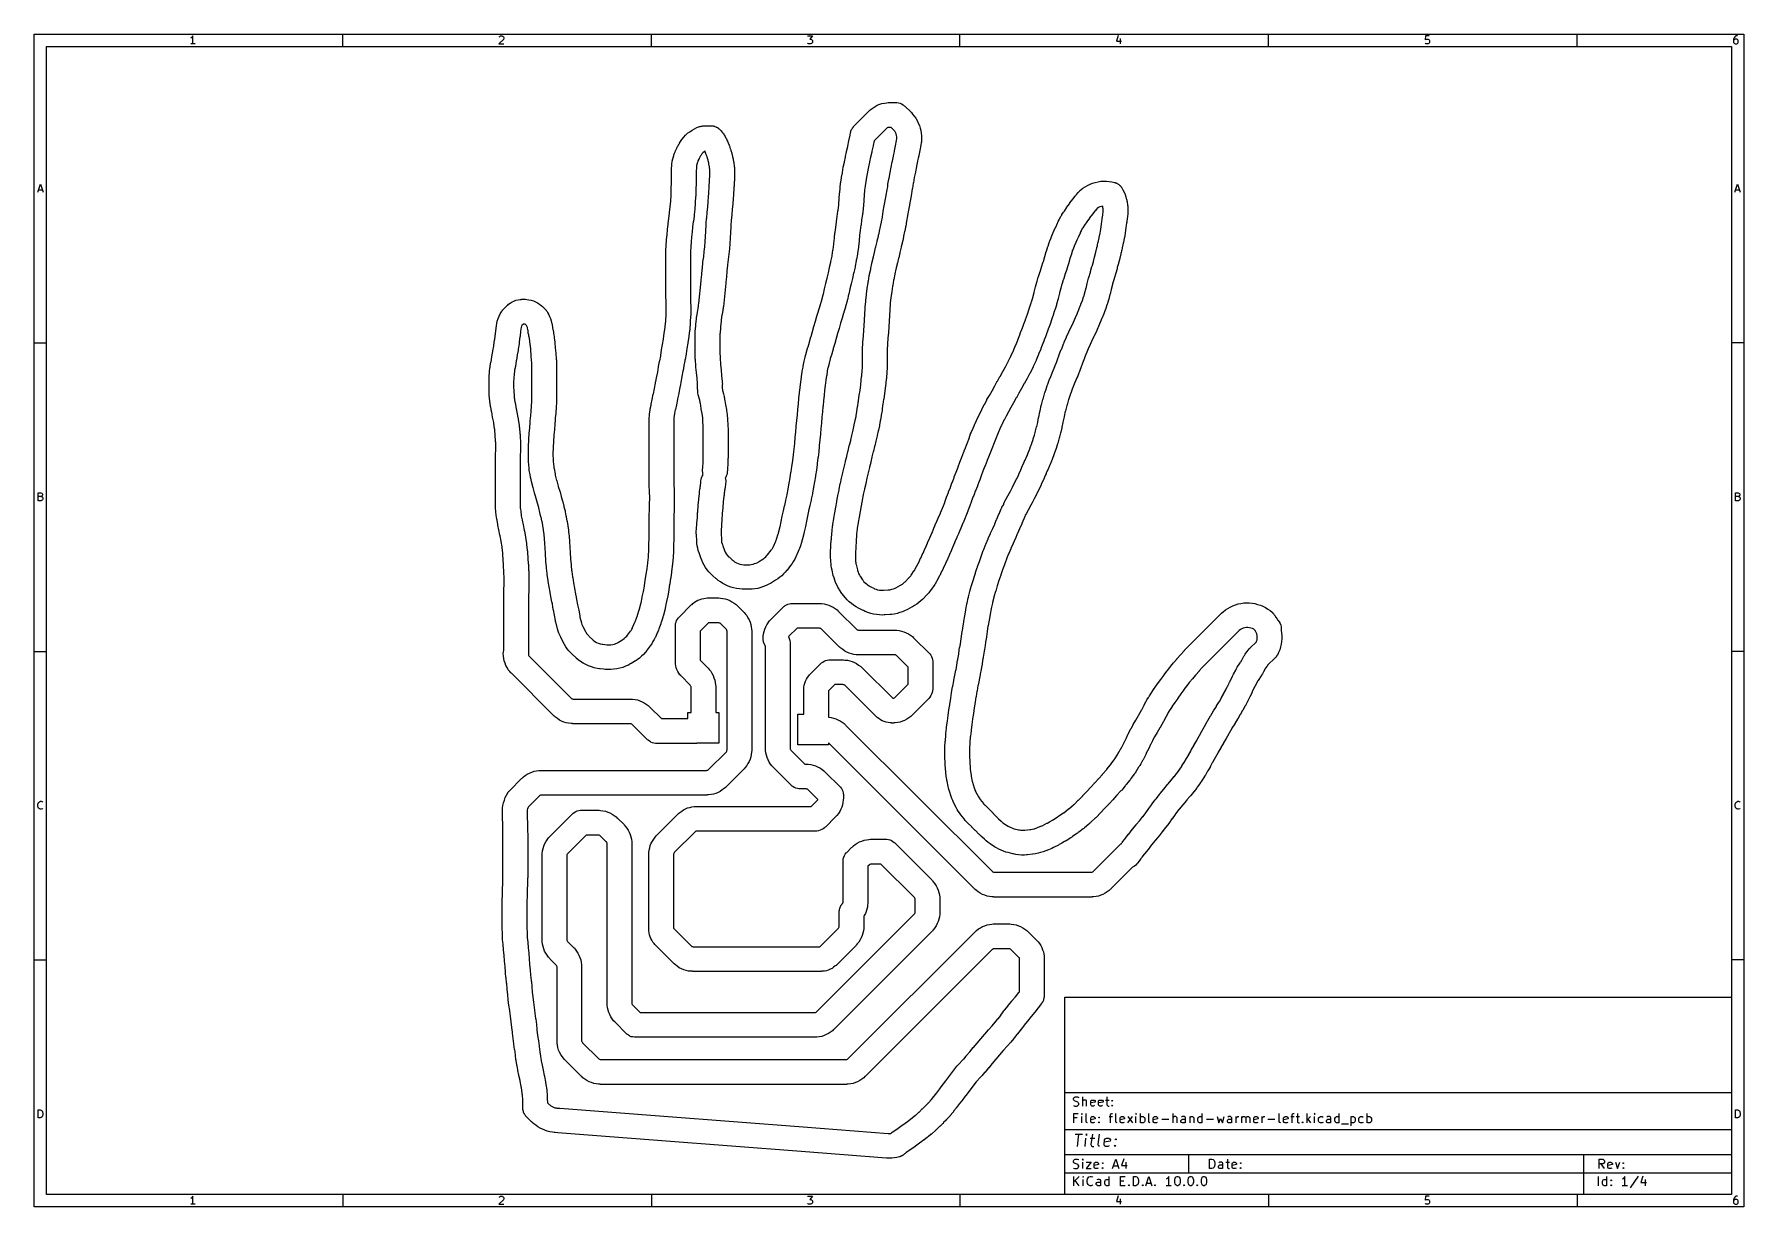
# Model space of a CAD drawing. Header units: inches. Extents: x 0.4 to 11.3, y -7.9 to -0.4.
import ezdxf

# ---------------------------------------------------------------- set-up
doc = ezdxf.new("R2010")
doc.units = ezdxf.units.IN
doc.header["$MEASUREMENT"] = 0
doc.layers.add('F.Cu', color=13, linetype='CONTINUOUS', true_color=0xc83434)

msp = doc.modelspace()

# ---------------------------------------------------------------- linework, layer by layer
at = {"layer": 'BLACK', "linetype": 'CONTINUOUS'}
for p, q in [((0.394, -0.394), (11.299, -0.394)), ((0.394, -7.874), (0.394, -0.394)), ((1.396, -0.417), (1.392, -0.42)), ((1.401, -0.413), (1.396, -0.417)), ((1.406, -0.405), (1.401, -0.413)), ((1.406, -0.456), (1.406, -0.405)), ((2.362, -0.472), (2.362, -0.394)), ((3.387, -0.427), (3.358, -0.456)), ((3.36, -0.41), (3.363, -0.408)), ((3.363, -0.408), (3.367, -0.405)), ((3.367, -0.405), (3.38, -0.405)), ((3.38, -0.405), (3.384, -0.408)), ((3.384, -0.408), (3.387, -0.41)), ((3.387, -0.41), (3.389, -0.415)), ((3.389, -0.42), (3.387, -0.427)), ((3.389, -0.415), (3.389, -0.42)), ((4.331, -0.472), (4.331, -0.394)), ((5.326, -0.405), (5.358, -0.405)), ((5.358, -0.405), (5.341, -0.425)), ((5.341, -0.425), (5.348, -0.425)), ((5.348, -0.425), (5.353, -0.427)), ((5.353, -0.427), (5.355, -0.43)), ((5.355, -0.43), (5.358, -0.435)), ((5.358, -0.435), (5.358, -0.447)), ((6.299, -0.472), (6.299, -0.394)), ((7.309, -0.403), (7.297, -0.439)), ((7.321, -0.422), (7.321, -0.456)), ((8.268, -0.472), (8.268, -0.394)), ((9.268, -0.405), (9.266, -0.43)), ((9.266, -0.43), (9.268, -0.427)), ((9.292, -0.405), (9.268, -0.405)), ((9.268, -0.427), (9.273, -0.425)), ((9.273, -0.425), (9.285, -0.425)), ((9.285, -0.425), (9.29, -0.427)), ((9.29, -0.427), (9.292, -0.43)), ((9.292, -0.43), (9.295, -0.435)), ((9.295, -0.435), (9.295, -0.447)), ((10.236, -0.472), (10.236, -0.394)), ((11.237, -0.417), (11.234, -0.427)), ((11.234, -0.427), (11.234, -0.447)), ((11.237, -0.43), (11.234, -0.435)), ((11.241, -0.41), (11.237, -0.417)), ((11.239, -0.427), (11.237, -0.43)), ((11.244, -0.425), (11.239, -0.427)), ((11.244, -0.408), (11.241, -0.41)), ((11.249, -0.405), (11.244, -0.408)), ((11.254, -0.425), (11.244, -0.425)), ((11.258, -0.405), (11.249, -0.405)), ((11.258, -0.427), (11.254, -0.425)), ((11.261, -0.43), (11.258, -0.427)), ((11.263, -0.435), (11.261, -0.43)), ((11.263, -0.447), (11.263, -0.435)), ((11.299, -0.394), (11.299, -7.874)), ((0.472, -0.472), (11.221, -0.472)), ((0.472, -7.796), (0.472, -0.472)), ((1.421, -0.456), (1.392, -0.456)), ((3.358, -0.456), (3.389, -0.456)), ((5.329, -0.454), (5.326, -0.452)), ((5.333, -0.456), (5.329, -0.454)), ((5.348, -0.456), (5.333, -0.456)), ((5.353, -0.454), (5.348, -0.456)), ((5.355, -0.452), (5.353, -0.454)), ((5.358, -0.447), (5.355, -0.452)), ((7.297, -0.439), (7.329, -0.439)), ((9.268, -0.454), (9.266, -0.452)), ((9.273, -0.456), (9.268, -0.454)), ((9.285, -0.456), (9.273, -0.456)), ((9.29, -0.454), (9.285, -0.456)), ((9.292, -0.452), (9.29, -0.454)), ((9.295, -0.447), (9.292, -0.452)), ((11.221, -0.472), (11.221, -7.796)), ((11.234, -0.447), (11.237, -0.452)), ((11.237, -0.452), (11.239, -0.454)), ((11.239, -0.454), (11.244, -0.456)), ((11.244, -0.456), (11.254, -0.456)), ((11.254, -0.456), (11.258, -0.454)), ((11.258, -0.454), (11.261, -0.452)), ((11.261, -0.452), (11.263, -0.447)), ((0.416, -1.401), (0.433, -1.35)), ((0.421, -1.387), (0.445, -1.387)), ((0.433, -1.35), (0.45, -1.401)), ((11.243, -1.401), (11.26, -1.35)), ((11.248, -1.387), (11.272, -1.387)), ((11.26, -1.35), (11.277, -1.401)), ((0.394, -2.362), (0.472, -2.362)), ((11.299, -2.362), (11.221, -2.362)), ((0.42, -3.37), (0.42, -3.319)), ((0.42, -3.319), (0.437, -3.319)), ((0.437, -3.343), (0.42, -3.343)), ((0.439, -3.37), (0.42, -3.37)), ((0.437, -3.319), (0.442, -3.321)), ((0.442, -3.341), (0.437, -3.343)), ((0.437, -3.343), (0.444, -3.345)), ((0.444, -3.367), (0.439, -3.37)), ((0.442, -3.321), (0.444, -3.324)), ((0.444, -3.338), (0.442, -3.341)), ((0.444, -3.324), (0.446, -3.328)), ((0.446, -3.333), (0.444, -3.338)), ((0.444, -3.345), (0.446, -3.348)), ((0.446, -3.365), (0.444, -3.367)), ((0.446, -3.328), (0.446, -3.333)), ((0.446, -3.348), (0.449, -3.353)), ((0.449, -3.36), (0.446, -3.365)), ((0.449, -3.353), (0.449, -3.36)), ((11.247, -3.37), (11.247, -3.319)), ((11.247, -3.319), (11.264, -3.319)), ((11.264, -3.343), (11.247, -3.343)), ((11.266, -3.37), (11.247, -3.37)), ((11.264, -3.319), (11.268, -3.321)), ((11.268, -3.341), (11.264, -3.343)), ((11.264, -3.343), (11.271, -3.345)), ((11.271, -3.367), (11.266, -3.37)), ((11.268, -3.321), (11.271, -3.324)), ((11.271, -3.338), (11.268, -3.341)), ((11.271, -3.324), (11.273, -3.328)), ((11.273, -3.333), (11.271, -3.338)), ((11.271, -3.345), (11.273, -3.348)), ((11.273, -3.365), (11.271, -3.367)), ((11.273, -3.328), (11.273, -3.333)), ((11.273, -3.348), (11.276, -3.353)), ((11.276, -3.36), (11.273, -3.365)), ((11.276, -3.353), (11.276, -3.36)), ((0.394, -4.331), (0.472, -4.331)), ((11.299, -4.331), (11.221, -4.331)), ((0.417, -5.309), (0.42, -5.299)), ((0.417, -5.316), (0.417, -5.309)), ((0.42, -5.326), (0.417, -5.316)), ((0.42, -5.299), (0.422, -5.294)), ((0.422, -5.331), (0.42, -5.326)), ((0.422, -5.294), (0.427, -5.29)), ((0.427, -5.336), (0.422, -5.331)), ((0.427, -5.29), (0.434, -5.287)), ((0.434, -5.338), (0.427, -5.336)), ((0.434, -5.287), (0.439, -5.287)), ((0.439, -5.338), (0.434, -5.338)), ((0.439, -5.287), (0.446, -5.29)), ((0.446, -5.336), (0.439, -5.338)), ((0.446, -5.29), (0.449, -5.292)), ((0.449, -5.333), (0.446, -5.336)), ((11.244, -5.309), (11.247, -5.299)), ((11.244, -5.316), (11.244, -5.309)), ((11.247, -5.326), (11.244, -5.316)), ((11.247, -5.299), (11.249, -5.294)), ((11.249, -5.331), (11.247, -5.326)), ((11.249, -5.294), (11.254, -5.29)), ((11.254, -5.336), (11.249, -5.331)), ((11.254, -5.29), (11.261, -5.287)), ((11.261, -5.338), (11.254, -5.336)), ((11.261, -5.287), (11.266, -5.287)), ((11.266, -5.338), (11.261, -5.338)), ((11.266, -5.287), (11.273, -5.29)), ((11.273, -5.336), (11.266, -5.338)), ((11.273, -5.29), (11.276, -5.292)), ((11.276, -5.333), (11.273, -5.336)), ((0.394, -6.299), (0.472, -6.299)), ((11.299, -6.299), (11.221, -6.299)), ((6.969, -6.536), (11.221, -6.536)), ((6.969, -7.796), (6.969, -6.536)), ((11.221, -6.536), (11.221, -7.796)), ((6.969, -7.146), (11.221, -7.146)), ((7.023, -7.184), (7.026, -7.179)), ((7.023, -7.19), (7.023, -7.184)), ((7.026, -7.195), (7.023, -7.19)), ((7.026, -7.179), (7.029, -7.176)), ((7.029, -7.198), (7.026, -7.195)), ((7.029, -7.176), (7.034, -7.173)), ((7.034, -7.173), (7.048, -7.173)), ((7.048, -7.173), (7.057, -7.176)), ((7.082, -7.232), (7.082, -7.173)), ((7.085, -7.195), (7.082, -7.198)), ((7.091, -7.193), (7.085, -7.195)), ((7.099, -7.193), (7.091, -7.193)), ((7.105, -7.195), (7.099, -7.193)), ((7.107, -7.201), (7.105, -7.195)), ((7.133, -7.201), (7.136, -7.195)), ((7.136, -7.195), (7.141, -7.193)), ((7.141, -7.193), (7.152, -7.193)), ((7.152, -7.193), (7.158, -7.195)), ((7.158, -7.195), (7.161, -7.201)), ((7.183, -7.201), (7.186, -7.195)), ((7.186, -7.195), (7.192, -7.193)), ((7.192, -7.193), (7.203, -7.193)), ((7.203, -7.193), (7.209, -7.195)), ((7.209, -7.195), (7.212, -7.201)), ((7.228, -7.193), (7.251, -7.193)), ((7.237, -7.173), (7.237, -7.224)), ((7.268, -7.198), (7.271, -7.195)), ((7.271, -7.195), (7.273, -7.198)), ((7.271, -7.195), (7.271, -7.201)), ((0.42, -7.307), (0.42, -7.256)), ((0.42, -7.256), (0.432, -7.256)), ((0.432, -7.256), (0.439, -7.258)), ((0.439, -7.304), (0.432, -7.307)), ((0.439, -7.258), (0.444, -7.263)), ((0.444, -7.3), (0.439, -7.304)), ((0.444, -7.263), (0.446, -7.268)), ((0.446, -7.295), (0.444, -7.3)), ((0.446, -7.268), (0.449, -7.278)), ((0.449, -7.285), (0.446, -7.295)), ((0.449, -7.278), (0.449, -7.285)), ((7.023, -7.229), (7.032, -7.232)), ((7.026, -7.338), (7.026, -7.279)), ((7.026, -7.279), (7.054, -7.279)), ((7.034, -7.201), (7.029, -7.198)), ((7.032, -7.232), (7.046, -7.232)), ((7.046, -7.204), (7.034, -7.201)), ((7.051, -7.207), (7.046, -7.204)), ((7.046, -7.232), (7.051, -7.229)), ((7.054, -7.21), (7.051, -7.207)), ((7.051, -7.229), (7.054, -7.226)), ((7.057, -7.215), (7.054, -7.21)), ((7.054, -7.226), (7.057, -7.221)), ((7.057, -7.221), (7.057, -7.215)), ((7.077, -7.279), (7.074, -7.282)), ((7.074, -7.282), (7.077, -7.285)), ((7.079, -7.282), (7.077, -7.279)), ((7.077, -7.279), (7.077, -7.285)), ((7.077, -7.285), (7.079, -7.282)), ((7.077, -7.338), (7.077, -7.299)), ((7.105, -7.33), (7.105, -7.279)), ((7.107, -7.232), (7.107, -7.201)), ((7.133, -7.224), (7.133, -7.201)), ((7.161, -7.207), (7.133, -7.212)), ((7.136, -7.229), (7.133, -7.224)), ((7.133, -7.307), (7.136, -7.302)), ((7.141, -7.232), (7.136, -7.229)), ((7.136, -7.302), (7.141, -7.299)), ((7.152, -7.232), (7.141, -7.232)), ((7.141, -7.299), (7.152, -7.299)), ((7.158, -7.229), (7.152, -7.232)), ((7.152, -7.299), (7.158, -7.302)), ((7.158, -7.302), (7.161, -7.307)), ((7.161, -7.201), (7.161, -7.207)), ((7.183, -7.224), (7.183, -7.201)), ((7.212, -7.207), (7.183, -7.212)), ((7.186, -7.229), (7.183, -7.224)), ((7.183, -7.305), (7.186, -7.302)), ((7.186, -7.307), (7.183, -7.305)), ((7.192, -7.232), (7.186, -7.229)), ((7.186, -7.302), (7.189, -7.305)), ((7.186, -7.302), (7.186, -7.307)), ((7.189, -7.305), (7.186, -7.307)), ((7.203, -7.232), (7.192, -7.232)), ((7.209, -7.229), (7.203, -7.232)), ((7.212, -7.201), (7.212, -7.207)), ((7.237, -7.224), (7.24, -7.229)), ((7.24, -7.229), (7.245, -7.232)), ((7.245, -7.232), (7.251, -7.232)), ((7.251, -7.299), (7.273, -7.299)), ((7.259, -7.288), (7.262, -7.282)), ((7.259, -7.338), (7.259, -7.288)), ((7.262, -7.282), (7.268, -7.279)), ((7.271, -7.201), (7.268, -7.198)), ((7.268, -7.229), (7.271, -7.226)), ((7.271, -7.232), (7.268, -7.229)), ((7.268, -7.279), (7.273, -7.279)), ((7.273, -7.198), (7.271, -7.201)), ((7.271, -7.226), (7.273, -7.229)), ((7.271, -7.226), (7.271, -7.232)), ((7.273, -7.229), (7.271, -7.232)), ((7.293, -7.33), (7.293, -7.279)), ((7.321, -7.307), (7.324, -7.302)), ((7.324, -7.302), (7.33, -7.299)), ((7.33, -7.299), (7.341, -7.299)), ((7.341, -7.299), (7.346, -7.302)), ((7.346, -7.302), (7.349, -7.307)), ((7.369, -7.338), (7.4, -7.299)), ((7.369, -7.299), (7.4, -7.338)), ((7.422, -7.279), (7.42, -7.282)), ((7.42, -7.282), (7.422, -7.285)), ((7.425, -7.282), (7.422, -7.279)), ((7.422, -7.279), (7.422, -7.285)), ((7.422, -7.285), (7.425, -7.282)), ((7.422, -7.338), (7.422, -7.299)), ((7.451, -7.338), (7.451, -7.279)), ((7.451, -7.302), (7.456, -7.299)), ((7.456, -7.299), (7.467, -7.299)), ((7.467, -7.299), (7.473, -7.302)), ((7.473, -7.302), (7.476, -7.305)), ((7.476, -7.305), (7.479, -7.31)), ((7.504, -7.33), (7.504, -7.279)), ((7.532, -7.307), (7.535, -7.302)), ((7.535, -7.302), (7.541, -7.299)), ((7.541, -7.299), (7.552, -7.299)), ((7.552, -7.299), (7.557, -7.302)), ((7.557, -7.302), (7.56, -7.307)), ((7.659, -7.338), (7.659, -7.279)), ((7.661, -7.302), (7.659, -7.305)), ((7.667, -7.299), (7.661, -7.302)), ((7.676, -7.299), (7.667, -7.299)), ((7.681, -7.302), (7.676, -7.299)), ((7.684, -7.307), (7.681, -7.302)), ((7.718, -7.299), (7.712, -7.302)), ((7.729, -7.299), (7.718, -7.299)), ((7.735, -7.302), (7.729, -7.299)), ((7.737, -7.307), (7.735, -7.302)), ((7.766, -7.299), (7.766, -7.338)), ((7.766, -7.305), (7.768, -7.302)), ((7.768, -7.302), (7.774, -7.299)), ((7.774, -7.299), (7.782, -7.299)), ((7.782, -7.299), (7.788, -7.302)), ((7.788, -7.302), (7.791, -7.307)), ((7.816, -7.31), (7.819, -7.305)), ((7.819, -7.305), (7.822, -7.302)), ((7.822, -7.302), (7.827, -7.299)), ((7.827, -7.299), (7.839, -7.299)), ((7.839, -7.299), (7.844, -7.302)), ((7.844, -7.338), (7.844, -7.279)), ((7.94, -7.299), (7.951, -7.338)), ((7.974, -7.338), (7.985, -7.299)), ((8.013, -7.299), (8.007, -7.302)), ((8.024, -7.299), (8.013, -7.299)), ((8.03, -7.302), (8.024, -7.299)), ((8.033, -7.307), (8.03, -7.302)), ((8.061, -7.338), (8.061, -7.299)), ((8.061, -7.31), (8.064, -7.305)), ((8.064, -7.305), (8.066, -7.302)), ((8.066, -7.302), (8.072, -7.299)), ((8.072, -7.299), (8.078, -7.299)), ((8.097, -7.338), (8.097, -7.299)), ((8.097, -7.305), (8.1, -7.302)), ((8.1, -7.302), (8.106, -7.299)), ((8.106, -7.299), (8.114, -7.299)), ((8.114, -7.299), (8.12, -7.302)), ((8.12, -7.302), (8.123, -7.307)), ((8.123, -7.307), (8.125, -7.302)), ((8.125, -7.302), (8.131, -7.299)), ((8.131, -7.299), (8.14, -7.299)), ((8.14, -7.299), (8.145, -7.302)), ((8.145, -7.302), (8.148, -7.307)), ((8.173, -7.307), (8.176, -7.302)), ((8.176, -7.302), (8.182, -7.299)), ((8.182, -7.299), (8.193, -7.299)), ((8.193, -7.299), (8.199, -7.302)), ((8.199, -7.302), (8.201, -7.307)), ((8.227, -7.338), (8.227, -7.299)), ((8.227, -7.31), (8.23, -7.305)), ((8.23, -7.305), (8.232, -7.302)), ((8.232, -7.302), (8.238, -7.299)), ((8.238, -7.299), (8.244, -7.299)), ((8.336, -7.33), (8.336, -7.279)), ((8.364, -7.307), (8.367, -7.302)), ((8.367, -7.302), (8.373, -7.299)), ((8.373, -7.299), (8.384, -7.299)), ((8.384, -7.299), (8.39, -7.302)), ((8.39, -7.302), (8.393, -7.307)), ((8.409, -7.299), (8.432, -7.299)), ((8.418, -7.288), (8.421, -7.282)), ((8.418, -7.338), (8.418, -7.288)), ((8.421, -7.282), (8.426, -7.279)), ((8.426, -7.279), (8.432, -7.279)), ((8.443, -7.299), (8.466, -7.299)), ((8.452, -7.279), (8.452, -7.33)), ((8.514, -7.338), (8.514, -7.279)), ((8.536, -7.299), (8.514, -7.321)), ((8.561, -7.279), (8.559, -7.282)), ((8.559, -7.282), (8.561, -7.285)), ((8.564, -7.282), (8.561, -7.279)), ((8.561, -7.279), (8.561, -7.285)), ((8.561, -7.285), (8.564, -7.282)), ((8.561, -7.338), (8.561, -7.299)), ((8.587, -7.31), (8.589, -7.305)), ((8.589, -7.305), (8.592, -7.302)), ((8.592, -7.302), (8.598, -7.299)), ((8.598, -7.299), (8.609, -7.299)), ((8.609, -7.299), (8.615, -7.302)), ((8.646, -7.299), (8.64, -7.302)), ((8.657, -7.299), (8.646, -7.299)), ((8.663, -7.302), (8.657, -7.299)), ((8.665, -7.307), (8.663, -7.302)), ((8.691, -7.31), (8.694, -7.305)), ((8.694, -7.305), (8.696, -7.302)), ((8.696, -7.302), (8.702, -7.299)), ((8.702, -7.299), (8.713, -7.299)), ((8.713, -7.299), (8.719, -7.302)), ((8.719, -7.338), (8.719, -7.279)), ((8.792, -7.299), (8.792, -7.358)), ((8.792, -7.302), (8.798, -7.299)), ((8.798, -7.299), (8.809, -7.299)), ((8.809, -7.299), (8.814, -7.302)), ((8.814, -7.302), (8.817, -7.305)), ((8.817, -7.305), (8.82, -7.31)), ((8.843, -7.31), (8.845, -7.305)), ((8.845, -7.305), (8.848, -7.302)), ((8.848, -7.302), (8.854, -7.299)), ((8.854, -7.299), (8.865, -7.299)), ((8.865, -7.299), (8.871, -7.302)), ((8.896, -7.338), (8.896, -7.279)), ((8.896, -7.302), (8.902, -7.299)), ((8.902, -7.299), (8.913, -7.299)), ((8.913, -7.299), (8.918, -7.302)), ((8.918, -7.302), (8.921, -7.305)), ((8.921, -7.305), (8.924, -7.31)), ((11.247, -7.307), (11.247, -7.256)), ((11.247, -7.256), (11.259, -7.256)), ((11.259, -7.256), (11.266, -7.258)), ((11.266, -7.304), (11.259, -7.307)), ((11.266, -7.258), (11.271, -7.263)), ((11.271, -7.3), (11.266, -7.304)), ((11.271, -7.263), (11.273, -7.268)), ((11.273, -7.295), (11.271, -7.3)), ((11.273, -7.268), (11.276, -7.278)), ((11.276, -7.285), (11.273, -7.295)), ((11.276, -7.278), (11.276, -7.285)), ((0.432, -7.307), (0.42, -7.307)), ((6.969, -7.382), (11.221, -7.382)), ((7.046, -7.307), (7.026, -7.307)), ((7.035, -7.41), (7.08, -7.41)), ((7.048, -7.489), (7.058, -7.41)), ((7.106, -7.41), (7.102, -7.414)), ((7.102, -7.414), (7.105, -7.417)), ((7.107, -7.336), (7.105, -7.33)), ((7.106, -7.41), (7.105, -7.417)), ((7.105, -7.417), (7.11, -7.414)), ((7.11, -7.414), (7.106, -7.41)), ((7.113, -7.338), (7.107, -7.336)), ((7.133, -7.33), (7.133, -7.307)), ((7.161, -7.313), (7.133, -7.319)), ((7.136, -7.336), (7.133, -7.33)), ((7.144, -7.41), (7.135, -7.477)), ((7.141, -7.338), (7.136, -7.336)), ((7.152, -7.338), (7.141, -7.338)), ((7.158, -7.336), (7.152, -7.338)), ((7.161, -7.307), (7.161, -7.313)), ((7.18, -7.477), (7.189, -7.41)), ((7.183, -7.336), (7.186, -7.333)), ((7.186, -7.338), (7.183, -7.336)), ((7.186, -7.333), (7.189, -7.336)), ((7.186, -7.333), (7.186, -7.338)), ((7.189, -7.336), (7.186, -7.338)), ((7.296, -7.336), (7.293, -7.33)), ((7.301, -7.338), (7.296, -7.336)), ((7.321, -7.33), (7.321, -7.307)), ((7.349, -7.313), (7.321, -7.319)), ((7.324, -7.336), (7.321, -7.33)), ((7.33, -7.338), (7.324, -7.336)), ((7.341, -7.338), (7.33, -7.338)), ((7.346, -7.336), (7.341, -7.338)), ((7.349, -7.307), (7.349, -7.313)), ((7.456, -7.338), (7.451, -7.336)), ((7.467, -7.338), (7.456, -7.338)), ((7.473, -7.336), (7.467, -7.338)), ((7.476, -7.333), (7.473, -7.336)), ((7.479, -7.327), (7.476, -7.333)), ((7.479, -7.31), (7.479, -7.327)), ((7.507, -7.336), (7.504, -7.33)), ((7.512, -7.338), (7.507, -7.336)), ((7.532, -7.33), (7.532, -7.307)), ((7.56, -7.313), (7.532, -7.319)), ((7.535, -7.336), (7.532, -7.33)), ((7.541, -7.338), (7.535, -7.336)), ((7.552, -7.338), (7.541, -7.338)), ((7.557, -7.336), (7.552, -7.338)), ((7.56, -7.307), (7.56, -7.313)), ((7.586, -7.316), (7.631, -7.316)), ((7.684, -7.338), (7.684, -7.307)), ((7.709, -7.324), (7.712, -7.319)), ((7.709, -7.33), (7.709, -7.324)), ((7.712, -7.336), (7.709, -7.33)), ((7.712, -7.319), (7.718, -7.316)), ((7.718, -7.338), (7.712, -7.336)), ((7.718, -7.316), (7.732, -7.316)), ((7.732, -7.338), (7.718, -7.338)), ((7.732, -7.316), (7.737, -7.313)), ((7.737, -7.336), (7.732, -7.338)), ((7.737, -7.338), (7.737, -7.307)), ((7.791, -7.307), (7.791, -7.338)), ((7.816, -7.327), (7.816, -7.31)), ((7.819, -7.333), (7.816, -7.327)), ((7.822, -7.336), (7.819, -7.333)), ((7.827, -7.338), (7.822, -7.336)), ((7.839, -7.338), (7.827, -7.338)), ((7.844, -7.336), (7.839, -7.338)), ((7.872, -7.316), (7.917, -7.316)), ((7.951, -7.338), (7.962, -7.31)), ((7.962, -7.31), (7.974, -7.338)), ((8.005, -7.324), (8.007, -7.319)), ((8.005, -7.33), (8.005, -7.324)), ((8.007, -7.336), (8.005, -7.33)), ((8.007, -7.319), (8.013, -7.316)), ((8.013, -7.338), (8.007, -7.336)), ((8.013, -7.316), (8.027, -7.316)), ((8.027, -7.338), (8.013, -7.338)), ((8.027, -7.316), (8.033, -7.313)), ((8.033, -7.336), (8.027, -7.338)), ((8.033, -7.338), (8.033, -7.307)), ((8.123, -7.307), (8.123, -7.338)), ((8.148, -7.307), (8.148, -7.338)), ((8.173, -7.33), (8.173, -7.307)), ((8.201, -7.313), (8.173, -7.319)), ((8.176, -7.336), (8.173, -7.33)), ((8.182, -7.338), (8.176, -7.336)), ((8.193, -7.338), (8.182, -7.338)), ((8.199, -7.336), (8.193, -7.338)), ((8.201, -7.307), (8.201, -7.313)), ((8.263, -7.316), (8.308, -7.316)), ((8.339, -7.336), (8.336, -7.33)), ((8.345, -7.338), (8.339, -7.336)), ((8.364, -7.33), (8.364, -7.307)), ((8.393, -7.313), (8.364, -7.319)), ((8.367, -7.336), (8.364, -7.33)), ((8.373, -7.338), (8.367, -7.336)), ((8.384, -7.338), (8.373, -7.338)), ((8.39, -7.336), (8.384, -7.338)), ((8.393, -7.307), (8.393, -7.313)), ((8.452, -7.33), (8.454, -7.336)), ((8.454, -7.336), (8.46, -7.338)), ((8.46, -7.338), (8.466, -7.338)), ((8.483, -7.336), (8.485, -7.333)), ((8.485, -7.338), (8.483, -7.336)), ((8.485, -7.333), (8.488, -7.336)), ((8.485, -7.333), (8.485, -7.338)), ((8.488, -7.336), (8.485, -7.338)), ((8.519, -7.316), (8.536, -7.338)), ((8.587, -7.327), (8.587, -7.31)), ((8.589, -7.333), (8.587, -7.327)), ((8.592, -7.336), (8.589, -7.333)), ((8.598, -7.338), (8.592, -7.336)), ((8.609, -7.338), (8.598, -7.338)), ((8.615, -7.336), (8.609, -7.338)), ((8.637, -7.324), (8.64, -7.319)), ((8.637, -7.33), (8.637, -7.324)), ((8.64, -7.336), (8.637, -7.33)), ((8.64, -7.319), (8.646, -7.316)), ((8.646, -7.338), (8.64, -7.336)), ((8.646, -7.316), (8.66, -7.316)), ((8.66, -7.338), (8.646, -7.338)), ((8.66, -7.316), (8.665, -7.313)), ((8.665, -7.336), (8.66, -7.338)), ((8.665, -7.338), (8.665, -7.307)), ((8.691, -7.327), (8.691, -7.31)), ((8.694, -7.333), (8.691, -7.327)), ((8.696, -7.336), (8.694, -7.333)), ((8.702, -7.338), (8.696, -7.336)), ((8.713, -7.338), (8.702, -7.338)), ((8.719, -7.336), (8.713, -7.338)), ((8.733, -7.344), (8.778, -7.344)), ((8.798, -7.338), (8.792, -7.336)), ((8.809, -7.338), (8.798, -7.338)), ((8.814, -7.336), (8.809, -7.338)), ((8.817, -7.333), (8.814, -7.336)), ((8.82, -7.327), (8.817, -7.333)), ((8.82, -7.31), (8.82, -7.327)), ((8.843, -7.327), (8.843, -7.31)), ((8.845, -7.333), (8.843, -7.327)), ((8.848, -7.336), (8.845, -7.333)), ((8.854, -7.338), (8.848, -7.336)), ((8.865, -7.338), (8.854, -7.338)), ((8.871, -7.336), (8.865, -7.338)), ((8.902, -7.338), (8.896, -7.336)), ((8.913, -7.338), (8.902, -7.338)), ((8.918, -7.336), (8.913, -7.338)), ((8.921, -7.333), (8.918, -7.336)), ((8.924, -7.327), (8.921, -7.333)), ((8.924, -7.31), (8.924, -7.327)), ((11.259, -7.307), (11.247, -7.307)), ((7.097, -7.489), (7.103, -7.436)), ((7.129, -7.436), (7.159, -7.436)), ((7.135, -7.477), (7.138, -7.485)), ((7.138, -7.485), (7.145, -7.489)), ((7.145, -7.489), (7.153, -7.489)), ((7.183, -7.485), (7.18, -7.477)), ((7.19, -7.489), (7.183, -7.485)), ((7.218, -7.477), (7.222, -7.447)), ((7.221, -7.485), (7.218, -7.477)), ((7.258, -7.455), (7.22, -7.462)), ((7.228, -7.489), (7.221, -7.485)), ((7.222, -7.447), (7.226, -7.44)), ((7.226, -7.44), (7.234, -7.436)), ((7.243, -7.489), (7.228, -7.489)), ((7.234, -7.436), (7.249, -7.436)), ((7.251, -7.485), (7.243, -7.489)), ((7.249, -7.436), (7.256, -7.44)), ((7.256, -7.44), (7.259, -7.447)), ((7.259, -7.447), (7.258, -7.455)), ((7.285, -7.485), (7.289, -7.481)), ((7.288, -7.489), (7.285, -7.485)), ((7.289, -7.481), (7.288, -7.489)), ((7.292, -7.485), (7.288, -7.489)), ((7.289, -7.481), (7.292, -7.485)), ((7.29, -7.444), (7.294, -7.44)), ((7.293, -7.447), (7.29, -7.444)), ((7.294, -7.44), (7.293, -7.447)), ((7.297, -7.444), (7.293, -7.447)), ((7.294, -7.44), (7.297, -7.444)), ((6.969, -7.54), (11.221, -7.54)), ((7.023, -7.582), (7.026, -7.576)), ((7.023, -7.587), (7.023, -7.582)), ((7.026, -7.593), (7.023, -7.587)), ((7.023, -7.627), (7.032, -7.63)), ((7.026, -7.576), (7.029, -7.573)), ((7.029, -7.596), (7.026, -7.593)), ((7.029, -7.573), (7.034, -7.571)), ((7.034, -7.599), (7.029, -7.596)), ((7.032, -7.63), (7.046, -7.63)), ((7.034, -7.571), (7.048, -7.571)), ((7.046, -7.602), (7.034, -7.599)), ((7.051, -7.604), (7.046, -7.602)), ((7.046, -7.63), (7.051, -7.627)), ((7.048, -7.571), (7.057, -7.573)), ((7.054, -7.607), (7.051, -7.604)), ((7.051, -7.627), (7.054, -7.624)), ((7.057, -7.613), (7.054, -7.607)), ((7.054, -7.624), (7.057, -7.618)), ((7.057, -7.618), (7.057, -7.613)), ((7.082, -7.571), (7.079, -7.573)), ((7.079, -7.573), (7.082, -7.576)), ((7.085, -7.573), (7.082, -7.571)), ((7.082, -7.571), (7.082, -7.576)), ((7.082, -7.576), (7.085, -7.573)), ((7.082, -7.63), (7.082, -7.59)), ((7.105, -7.59), (7.136, -7.59)), ((7.136, -7.59), (7.105, -7.63)), ((7.105, -7.63), (7.136, -7.63)), ((7.155, -7.599), (7.158, -7.593)), ((7.155, -7.621), (7.155, -7.599)), ((7.183, -7.604), (7.155, -7.61)), ((7.158, -7.627), (7.155, -7.621)), ((7.158, -7.593), (7.164, -7.59)), ((7.164, -7.63), (7.158, -7.627)), ((7.164, -7.59), (7.175, -7.59)), ((7.175, -7.63), (7.164, -7.63)), ((7.175, -7.59), (7.181, -7.593)), ((7.181, -7.627), (7.175, -7.63)), ((7.181, -7.593), (7.183, -7.599)), ((7.183, -7.599), (7.183, -7.604)), ((7.206, -7.596), (7.209, -7.593)), ((7.209, -7.599), (7.206, -7.596)), ((7.206, -7.627), (7.209, -7.624)), ((7.209, -7.63), (7.206, -7.627)), ((7.209, -7.593), (7.212, -7.596)), ((7.209, -7.593), (7.209, -7.599)), ((7.212, -7.596), (7.209, -7.599)), ((7.209, -7.624), (7.212, -7.627)), ((7.209, -7.624), (7.209, -7.63)), ((7.212, -7.627), (7.209, -7.63)), ((7.273, -7.63), (7.293, -7.571)), ((7.279, -7.613), (7.307, -7.613)), ((7.293, -7.571), (7.313, -7.63)), ((7.344, -7.568), (7.33, -7.61)), ((7.33, -7.61), (7.366, -7.61)), ((7.358, -7.59), (7.358, -7.63)), ((7.756, -7.54), (7.756, -7.658)), ((7.892, -7.63), (7.892, -7.571)), ((7.892, -7.571), (7.906, -7.571)), ((7.906, -7.63), (7.892, -7.63)), ((7.906, -7.571), (7.915, -7.573)), ((7.915, -7.627), (7.906, -7.63)), ((7.915, -7.573), (7.92, -7.579)), ((7.92, -7.621), (7.915, -7.627)), ((7.92, -7.579), (7.923, -7.585)), ((7.923, -7.616), (7.92, -7.621)), ((7.923, -7.585), (7.926, -7.596)), ((7.926, -7.604), (7.923, -7.616)), ((7.926, -7.596), (7.926, -7.604)), ((7.948, -7.616), (7.951, -7.61)), ((7.948, -7.621), (7.948, -7.616)), ((7.951, -7.627), (7.948, -7.621)), ((7.957, -7.59), (7.951, -7.593)), ((7.951, -7.61), (7.957, -7.607)), ((7.957, -7.63), (7.951, -7.627)), ((7.968, -7.59), (7.957, -7.59)), ((7.957, -7.607), (7.971, -7.607)), ((7.971, -7.63), (7.957, -7.63)), ((7.974, -7.593), (7.968, -7.59)), ((7.971, -7.607), (7.976, -7.604)), ((7.976, -7.627), (7.971, -7.63)), ((7.976, -7.599), (7.974, -7.593)), ((7.976, -7.63), (7.976, -7.599)), ((7.996, -7.59), (8.019, -7.59)), ((8.005, -7.571), (8.005, -7.621)), ((8.005, -7.621), (8.007, -7.627)), ((8.007, -7.627), (8.013, -7.63)), ((8.013, -7.63), (8.019, -7.63)), ((8.035, -7.599), (8.038, -7.593)), ((8.035, -7.621), (8.035, -7.599)), ((8.064, -7.604), (8.035, -7.61)), ((8.038, -7.627), (8.035, -7.621)), ((8.038, -7.593), (8.044, -7.59)), ((8.044, -7.63), (8.038, -7.627)), ((8.044, -7.59), (8.055, -7.59)), ((8.055, -7.63), (8.044, -7.63)), ((8.055, -7.59), (8.061, -7.593)), ((8.061, -7.627), (8.055, -7.63)), ((8.061, -7.593), (8.064, -7.599)), ((8.064, -7.599), (8.064, -7.604)), ((8.086, -7.596), (8.089, -7.593)), ((8.089, -7.599), (8.086, -7.596)), ((8.086, -7.627), (8.089, -7.624)), ((8.089, -7.63), (8.086, -7.627)), ((8.089, -7.593), (8.092, -7.596)), ((8.089, -7.593), (8.089, -7.599)), ((8.092, -7.596), (8.089, -7.599)), ((8.089, -7.624), (8.092, -7.627)), ((8.089, -7.624), (8.089, -7.63)), ((8.092, -7.627), (8.089, -7.63)), ((10.276, -7.54), (10.276, -7.796)), ((10.376, -7.629), (10.376, -7.57)), ((10.376, -7.57), (10.399, -7.57)), ((10.399, -7.601), (10.376, -7.601)), ((10.41, -7.629), (10.39, -7.601)), ((10.399, -7.57), (10.404, -7.573)), ((10.404, -7.598), (10.399, -7.601)), ((10.404, -7.573), (10.407, -7.576)), ((10.407, -7.596), (10.404, -7.598)), ((10.407, -7.576), (10.41, -7.582)), ((10.41, -7.59), (10.407, -7.596)), ((10.41, -7.582), (10.41, -7.59)), ((10.432, -7.598), (10.435, -7.593)), ((10.432, -7.621), (10.432, -7.598)), ((10.461, -7.604), (10.432, -7.61)), ((10.435, -7.627), (10.432, -7.621)), ((10.435, -7.593), (10.441, -7.59)), ((10.441, -7.629), (10.435, -7.627)), ((10.441, -7.59), (10.452, -7.59)), ((10.452, -7.629), (10.441, -7.629)), ((10.452, -7.59), (10.458, -7.593)), ((10.458, -7.627), (10.452, -7.629)), ((10.458, -7.593), (10.461, -7.598)), ((10.461, -7.598), (10.461, -7.604)), ((10.48, -7.59), (10.494, -7.629)), ((10.494, -7.629), (10.508, -7.59)), ((10.528, -7.596), (10.531, -7.593)), ((10.531, -7.598), (10.528, -7.596)), ((10.528, -7.627), (10.531, -7.624)), ((10.531, -7.629), (10.528, -7.627)), ((10.531, -7.593), (10.534, -7.596)), ((10.531, -7.593), (10.531, -7.598)), ((10.534, -7.596), (10.531, -7.598)), ((10.531, -7.624), (10.534, -7.627)), ((10.531, -7.624), (10.531, -7.629)), ((10.534, -7.627), (10.531, -7.629)), ((6.969, -7.658), (11.221, -7.658)), ((7.026, -7.74), (7.026, -7.681)), ((7.06, -7.681), (7.026, -7.715)), ((7.06, -7.74), (7.034, -7.706)), ((7.085, -7.681), (7.082, -7.684)), ((7.082, -7.684), (7.085, -7.686)), ((7.088, -7.684), (7.085, -7.681)), ((7.085, -7.681), (7.085, -7.686)), ((7.085, -7.686), (7.088, -7.684)), ((7.085, -7.74), (7.085, -7.701)), ((7.11, -7.706), (7.113, -7.695)), ((7.11, -7.715), (7.11, -7.706)), ((7.113, -7.726), (7.11, -7.715)), ((7.113, -7.695), (7.116, -7.689)), ((7.116, -7.731), (7.113, -7.726)), ((7.116, -7.689), (7.122, -7.684)), ((7.122, -7.737), (7.116, -7.731)), ((7.122, -7.684), (7.13, -7.681)), ((7.13, -7.74), (7.122, -7.737)), ((7.13, -7.681), (7.136, -7.681)), ((7.136, -7.74), (7.13, -7.74)), ((7.136, -7.681), (7.144, -7.684)), ((7.144, -7.737), (7.136, -7.74)), ((7.144, -7.684), (7.147, -7.686)), ((7.147, -7.734), (7.144, -7.737)), ((7.169, -7.726), (7.172, -7.72)), ((7.169, -7.731), (7.169, -7.726)), ((7.172, -7.737), (7.169, -7.731)), ((7.178, -7.701), (7.172, -7.703)), ((7.172, -7.72), (7.178, -7.717)), ((7.178, -7.74), (7.172, -7.737)), ((7.189, -7.701), (7.178, -7.701)), ((7.178, -7.717), (7.192, -7.717)), ((7.192, -7.74), (7.178, -7.74)), ((7.195, -7.703), (7.189, -7.701)), ((7.192, -7.717), (7.197, -7.715)), ((7.197, -7.737), (7.192, -7.74)), ((7.197, -7.709), (7.195, -7.703)), ((7.197, -7.74), (7.197, -7.709)), ((7.223, -7.712), (7.226, -7.706)), ((7.223, -7.729), (7.223, -7.712)), ((7.226, -7.734), (7.223, -7.729)), ((7.226, -7.706), (7.228, -7.703)), ((7.228, -7.737), (7.226, -7.734)), ((7.228, -7.703), (7.234, -7.701)), ((7.234, -7.74), (7.228, -7.737)), ((7.234, -7.701), (7.245, -7.701)), ((7.245, -7.74), (7.234, -7.74)), ((7.245, -7.701), (7.251, -7.703)), ((7.251, -7.737), (7.245, -7.74)), ((7.251, -7.74), (7.251, -7.681)), ((7.324, -7.74), (7.324, -7.681)), ((7.324, -7.681), (7.352, -7.681)), ((7.324, -7.709), (7.344, -7.709)), ((7.352, -7.74), (7.324, -7.74)), ((7.375, -7.737), (7.377, -7.734)), ((7.377, -7.74), (7.375, -7.737)), ((7.377, -7.734), (7.38, -7.737)), ((7.377, -7.734), (7.377, -7.74)), ((7.38, -7.737), (7.377, -7.74)), ((7.406, -7.74), (7.406, -7.681)), ((7.406, -7.681), (7.42, -7.681)), ((7.42, -7.74), (7.406, -7.74)), ((7.42, -7.681), (7.428, -7.684)), ((7.428, -7.737), (7.42, -7.74)), ((7.428, -7.684), (7.434, -7.689)), ((7.434, -7.731), (7.428, -7.737)), ((7.434, -7.689), (7.436, -7.695)), ((7.436, -7.726), (7.434, -7.731)), ((7.436, -7.695), (7.439, -7.706)), ((7.439, -7.715), (7.436, -7.726)), ((7.439, -7.706), (7.439, -7.715)), ((7.462, -7.737), (7.465, -7.734)), ((7.465, -7.74), (7.462, -7.737)), ((7.465, -7.734), (7.467, -7.737)), ((7.465, -7.734), (7.465, -7.74)), ((7.467, -7.737), (7.465, -7.74)), ((7.484, -7.74), (7.504, -7.681)), ((7.49, -7.723), (7.518, -7.723)), ((7.504, -7.681), (7.524, -7.74)), ((7.541, -7.737), (7.543, -7.734)), ((7.543, -7.74), (7.541, -7.737)), ((7.543, -7.734), (7.546, -7.737)), ((7.543, -7.734), (7.543, -7.74)), ((7.546, -7.737), (7.543, -7.74)), ((7.619, -7.695), (7.614, -7.698)), ((7.647, -7.74), (7.614, -7.74)), ((7.625, -7.689), (7.619, -7.695)), ((7.631, -7.681), (7.625, -7.689)), ((7.631, -7.74), (7.631, -7.681)), ((7.67, -7.703), (7.673, -7.692)), ((7.67, -7.717), (7.67, -7.703)), ((7.673, -7.729), (7.67, -7.717)), ((7.673, -7.692), (7.676, -7.686)), ((7.676, -7.734), (7.673, -7.729)), ((7.676, -7.686), (7.678, -7.684)), ((7.678, -7.737), (7.676, -7.734)), ((7.678, -7.684), (7.684, -7.681)), ((7.684, -7.74), (7.678, -7.737)), ((7.684, -7.681), (7.69, -7.681)), ((7.69, -7.74), (7.684, -7.74)), ((7.69, -7.681), (7.695, -7.684)), ((7.695, -7.737), (7.69, -7.74)), ((7.695, -7.684), (7.698, -7.686)), ((7.698, -7.734), (7.695, -7.737)), ((7.698, -7.686), (7.701, -7.692)), ((7.701, -7.729), (7.698, -7.734)), ((7.701, -7.692), (7.704, -7.703)), ((7.704, -7.717), (7.701, -7.729)), ((7.704, -7.703), (7.704, -7.717)), ((7.726, -7.737), (7.729, -7.734)), ((7.729, -7.74), (7.726, -7.737)), ((7.729, -7.734), (7.732, -7.737)), ((7.729, -7.734), (7.729, -7.74)), ((7.732, -7.737), (7.729, -7.74)), ((7.754, -7.703), (7.757, -7.692)), ((7.754, -7.717), (7.754, -7.703)), ((7.757, -7.729), (7.754, -7.717)), ((7.757, -7.692), (7.76, -7.686)), ((7.76, -7.734), (7.757, -7.729)), ((7.76, -7.686), (7.763, -7.684)), ((7.763, -7.737), (7.76, -7.734)), ((7.763, -7.684), (7.768, -7.681)), ((7.768, -7.74), (7.763, -7.737)), ((7.768, -7.681), (7.774, -7.681)), ((7.774, -7.74), (7.768, -7.74)), ((7.774, -7.681), (7.78, -7.684)), ((7.78, -7.737), (7.774, -7.74)), ((7.78, -7.684), (7.782, -7.686)), ((7.782, -7.734), (7.78, -7.737)), ((7.782, -7.686), (7.785, -7.692)), ((7.785, -7.729), (7.782, -7.734)), ((7.785, -7.692), (7.788, -7.703)), ((7.788, -7.717), (7.785, -7.729)), ((7.788, -7.703), (7.788, -7.717)), ((7.81, -7.737), (7.813, -7.734)), ((7.813, -7.74), (7.81, -7.737)), ((7.813, -7.734), (7.816, -7.737)), ((7.813, -7.734), (7.813, -7.74)), ((7.816, -7.737), (7.813, -7.74)), ((7.839, -7.703), (7.841, -7.692)), ((7.839, -7.717), (7.839, -7.703)), ((7.841, -7.729), (7.839, -7.717)), ((7.841, -7.692), (7.844, -7.686)), ((7.844, -7.734), (7.841, -7.729)), ((7.844, -7.686), (7.847, -7.684)), ((7.847, -7.737), (7.844, -7.734)), ((7.847, -7.684), (7.853, -7.681)), ((7.853, -7.74), (7.847, -7.737)), ((7.853, -7.681), (7.858, -7.681)), ((7.858, -7.74), (7.853, -7.74)), ((7.858, -7.681), (7.864, -7.684)), ((7.864, -7.737), (7.858, -7.74)), ((7.864, -7.684), (7.867, -7.686)), ((7.867, -7.734), (7.864, -7.737)), ((7.867, -7.686), (7.87, -7.692)), ((7.87, -7.729), (7.867, -7.734)), ((7.87, -7.692), (7.872, -7.703)), ((7.872, -7.717), (7.87, -7.729)), ((7.872, -7.703), (7.872, -7.717)), ((10.372, -7.74), (10.372, -7.681)), ((10.398, -7.712), (10.4, -7.706)), ((10.398, -7.729), (10.398, -7.712)), ((10.4, -7.734), (10.398, -7.729)), ((10.4, -7.706), (10.403, -7.703)), ((10.403, -7.737), (10.4, -7.734)), ((10.403, -7.703), (10.409, -7.701)), ((10.409, -7.74), (10.403, -7.737)), ((10.409, -7.701), (10.42, -7.701)), ((10.42, -7.74), (10.409, -7.74)), ((10.42, -7.701), (10.426, -7.703)), ((10.426, -7.737), (10.42, -7.74)), ((10.426, -7.74), (10.426, -7.681)), ((10.451, -7.706), (10.454, -7.703)), ((10.454, -7.709), (10.451, -7.706)), ((10.451, -7.737), (10.454, -7.734)), ((10.454, -7.74), (10.451, -7.737)), ((10.454, -7.703), (10.457, -7.706)), ((10.454, -7.703), (10.454, -7.709)), ((10.457, -7.706), (10.454, -7.709)), ((10.454, -7.734), (10.457, -7.737)), ((10.454, -7.734), (10.454, -7.74)), ((10.457, -7.737), (10.454, -7.74)), ((10.53, -7.695), (10.524, -7.698)), ((10.558, -7.74), (10.524, -7.74)), ((10.535, -7.689), (10.53, -7.695)), ((10.541, -7.681), (10.535, -7.689)), ((10.541, -7.74), (10.541, -7.681)), ((10.625, -7.678), (10.575, -7.754)), ((10.656, -7.678), (10.642, -7.72)), ((10.642, -7.72), (10.679, -7.72)), ((10.67, -7.701), (10.67, -7.74)), ((11.221, -7.796), (0.472, -7.796)), ((1.396, -7.819), (1.392, -7.822)), ((1.401, -7.814), (1.396, -7.819)), ((1.406, -7.807), (1.401, -7.814)), ((1.406, -7.858), (1.406, -7.807)), ((2.362, -7.796), (2.362, -7.874)), ((3.387, -7.829), (3.358, -7.858)), ((3.36, -7.812), (3.363, -7.81)), ((3.363, -7.81), (3.367, -7.807)), ((3.367, -7.807), (3.38, -7.807)), ((3.38, -7.807), (3.384, -7.81)), ((3.384, -7.81), (3.387, -7.812)), ((3.387, -7.812), (3.389, -7.817)), ((3.389, -7.822), (3.387, -7.829)), ((3.389, -7.817), (3.389, -7.822)), ((4.331, -7.796), (4.331, -7.874)), ((5.326, -7.807), (5.358, -7.807)), ((5.358, -7.807), (5.341, -7.827)), ((5.341, -7.827), (5.348, -7.827)), ((5.348, -7.827), (5.353, -7.829)), ((5.353, -7.829), (5.355, -7.831)), ((5.355, -7.831), (5.358, -7.836)), ((5.358, -7.849), (5.355, -7.853)), ((5.358, -7.836), (5.358, -7.849)), ((6.299, -7.796), (6.299, -7.874)), ((11.221, -7.796), (6.969, -7.796)), ((7.309, -7.805), (7.297, -7.841)), ((7.297, -7.841), (7.329, -7.841)), ((7.321, -7.824), (7.321, -7.858)), ((8.268, -7.796), (8.268, -7.874)), ((9.268, -7.807), (9.266, -7.831)), ((9.266, -7.831), (9.268, -7.829)), ((9.292, -7.807), (9.268, -7.807)), ((9.268, -7.829), (9.273, -7.827)), ((9.273, -7.827), (9.285, -7.827)), ((9.285, -7.827), (9.29, -7.829)), ((9.29, -7.829), (9.292, -7.831)), ((9.292, -7.831), (9.295, -7.836)), ((9.295, -7.849), (9.292, -7.853)), ((9.295, -7.836), (9.295, -7.849)), ((10.236, -7.796), (10.236, -7.874)), ((11.237, -7.819), (11.234, -7.829)), ((11.234, -7.829), (11.234, -7.849)), ((11.237, -7.831), (11.234, -7.836)), ((11.234, -7.849), (11.237, -7.853)), ((11.241, -7.812), (11.237, -7.819)), ((11.239, -7.829), (11.237, -7.831)), ((11.244, -7.827), (11.239, -7.829)), ((11.244, -7.81), (11.241, -7.812)), ((11.249, -7.807), (11.244, -7.81)), ((11.254, -7.827), (11.244, -7.827)), ((11.258, -7.807), (11.249, -7.807)), ((11.258, -7.829), (11.254, -7.827)), ((11.261, -7.831), (11.258, -7.829)), ((11.263, -7.836), (11.261, -7.831)), ((11.261, -7.853), (11.263, -7.849)), ((11.263, -7.849), (11.263, -7.836)), ((11.299, -7.874), (0.394, -7.874)), ((1.421, -7.858), (1.392, -7.858)), ((3.358, -7.858), (3.389, -7.858)), ((5.329, -7.856), (5.326, -7.853)), ((5.333, -7.858), (5.329, -7.856)), ((5.348, -7.858), (5.333, -7.858)), ((5.353, -7.856), (5.348, -7.858)), ((5.355, -7.853), (5.353, -7.856)), ((9.268, -7.856), (9.266, -7.853)), ((9.273, -7.858), (9.268, -7.856)), ((9.285, -7.858), (9.273, -7.858)), ((9.29, -7.856), (9.285, -7.858)), ((9.292, -7.853), (9.29, -7.856)), ((11.237, -7.853), (11.239, -7.856)), ((11.239, -7.856), (11.244, -7.858)), ((11.244, -7.858), (11.254, -7.858)), ((11.254, -7.858), (11.258, -7.856)), ((11.258, -7.856), (11.261, -7.853))]:
    msp.add_line(p, q, dxfattribs=at)
at = {"layer": 'F.Cu', "linetype": 'CONTINUOUS'}
for p, q in [((5.726, -0.879), (5.733, -0.872)), ((5.733, -0.872), (5.745, -0.863)), ((5.745, -0.863), (5.758, -0.854)), ((5.758, -0.854), (5.772, -0.847)), ((5.772, -0.847), (5.787, -0.841)), ((5.787, -0.841), (5.801, -0.836)), ((5.801, -0.836), (5.817, -0.833)), ((5.817, -0.833), (5.832, -0.831)), ((5.832, -0.831), (5.842, -0.83)), ((5.842, -0.83), (5.843, -0.83)), ((5.843, -0.83), (5.848, -0.83)), ((5.848, -0.83), (5.892, -0.83)), ((5.892, -0.83), (5.897, -0.83)), ((5.897, -0.83), (5.908, -0.832)), ((5.908, -0.832), (5.918, -0.834)), ((5.918, -0.834), (5.927, -0.838)), ((5.927, -0.838), (5.936, -0.844)), ((5.936, -0.844), (5.944, -0.85)), ((5.944, -0.85), (5.948, -0.853)), ((5.948, -0.853), (5.985, -0.89)), ((4.645, -0.982), (4.648, -0.981)), ((4.648, -0.981), (4.65, -0.98)), ((4.65, -0.98), (4.652, -0.98)), ((4.652, -0.98), (4.655, -0.98)), ((4.655, -0.98), (4.659, -0.979)), ((4.659, -0.979), (4.661, -0.979)), ((4.661, -0.979), (4.662, -0.979)), ((4.662, -0.979), (4.663, -0.979)), ((4.663, -0.979), (4.663, -0.979)), ((4.663, -0.979), (4.664, -0.979)), ((4.664, -0.979), (4.664, -0.979)), ((4.664, -0.979), (4.664, -0.979)), ((4.664, -0.979), (4.666, -0.979)), ((4.666, -0.979), (4.666, -0.979)), ((4.666, -0.979), (4.666, -0.979)), ((4.666, -0.979), (4.667, -0.979)), ((4.667, -0.979), (4.668, -0.979)), ((4.668, -0.979), (4.686, -0.978)), ((4.668, -0.979), (4.668, -0.979)), ((4.668, -0.979), (4.668, -0.979)), ((4.686, -0.978), (4.686, -0.978)), ((4.686, -0.978), (4.686, -0.978)), ((4.686, -0.978), (4.687, -0.978)), ((4.687, -0.978), (4.688, -0.978)), ((4.688, -0.978), (4.689, -0.978)), ((4.689, -0.978), (4.689, -0.978)), ((4.689, -0.978), (4.705, -0.978)), ((4.705, -0.978), (4.706, -0.978)), ((4.706, -0.978), (4.706, -0.978)), ((4.706, -0.978), (4.71, -0.978)), ((4.71, -0.978), (4.712, -0.978)), ((4.712, -0.978), (4.713, -0.978)), ((4.713, -0.978), (4.714, -0.978)), ((4.714, -0.978), (4.715, -0.978)), ((4.715, -0.978), (4.72, -0.979)), ((4.72, -0.979), (4.724, -0.979)), ((4.724, -0.979), (4.724, -0.979)), ((4.724, -0.979), (4.725, -0.979)), ((4.725, -0.979), (4.73, -0.981)), ((4.73, -0.981), (4.734, -0.981)), ((4.734, -0.981), (4.735, -0.982)), ((5.621, -0.983), (5.623, -0.981)), ((5.623, -0.981), (5.721, -0.883)), ((5.721, -0.883), (5.725, -0.879)), ((5.721, -0.883), (5.721, -0.883)), ((5.721, -0.883), (5.721, -0.883)), ((5.725, -0.879), (5.726, -0.879)), ((5.985, -0.89), (5.985, -0.89)), ((5.985, -0.89), (5.985, -0.89)), ((5.985, -0.89), (5.985, -0.891)), ((5.985, -0.891), (5.989, -0.894)), ((5.989, -0.894), (5.989, -0.894)), ((5.989, -0.894), (5.997, -0.903)), ((5.997, -0.903), (6.007, -0.916)), ((6.007, -0.916), (6.017, -0.93)), ((6.017, -0.93), (6.026, -0.945)), ((6.026, -0.945), (6.033, -0.961)), ((6.033, -0.961), (6.04, -0.977)), ((6.04, -0.977), (6.045, -0.993)), ((4.507, -1.094), (4.51, -1.09)), ((4.51, -1.089), (4.516, -1.079)), ((4.51, -1.09), (4.51, -1.089)), ((4.516, -1.079), (4.526, -1.065)), ((4.526, -1.065), (4.537, -1.051)), ((4.537, -1.051), (4.549, -1.038)), ((4.549, -1.038), (4.562, -1.026)), ((4.562, -1.026), (4.576, -1.016)), ((4.576, -1.016), (4.59, -1.006)), ((4.59, -1.006), (4.606, -0.997)), ((4.606, -0.997), (4.621, -0.99)), ((4.621, -0.99), (4.638, -0.983)), ((4.638, -0.983), (4.639, -0.983)), ((4.639, -0.983), (4.641, -0.982)), ((4.641, -0.982), (4.645, -0.982)), ((4.735, -0.982), (4.735, -0.982)), ((4.735, -0.982), (4.741, -0.984)), ((4.741, -0.984), (4.744, -0.985)), ((4.744, -0.985), (4.745, -0.985)), ((4.745, -0.985), (4.745, -0.986)), ((4.745, -0.986), (4.751, -0.989)), ((4.751, -0.989), (4.754, -0.99)), ((4.754, -0.99), (4.754, -0.99)), ((4.754, -0.99), (4.754, -0.991)), ((4.754, -0.991), (4.762, -0.997)), ((4.762, -0.997), (4.762, -0.997)), ((4.762, -0.997), (4.762, -0.997)), ((4.762, -0.997), (4.764, -0.998)), ((4.764, -0.998), (4.77, -1.004)), ((4.77, -1.004), (4.77, -1.004)), ((4.77, -1.004), (4.77, -1.004)), ((4.77, -1.004), (4.776, -1.011)), ((4.776, -1.011), (4.781, -1.017)), ((4.781, -1.017), (4.786, -1.024)), ((4.786, -1.024), (4.786, -1.024)), ((4.786, -1.024), (4.787, -1.026)), ((4.787, -1.026), (4.787, -1.026)), ((4.787, -1.026), (4.79, -1.03)), ((4.79, -1.03), (4.794, -1.035)), ((4.794, -1.035), (4.797, -1.04)), ((4.797, -1.04), (4.797, -1.04)), ((4.797, -1.04), (4.801, -1.047)), ((4.801, -1.047), (4.801, -1.047)), ((4.801, -1.047), (4.804, -1.053)), ((4.804, -1.053), (4.807, -1.058)), ((4.807, -1.058), (4.81, -1.064)), ((4.81, -1.064), (4.81, -1.064)), ((4.81, -1.064), (4.81, -1.064)), ((4.81, -1.064), (4.812, -1.066)), ((4.812, -1.066), (4.812, -1.066)), ((4.812, -1.066), (4.812, -1.067)), ((4.812, -1.067), (4.812, -1.067)), ((4.812, -1.067), (4.812, -1.067)), ((4.812, -1.067), (4.812, -1.067)), ((4.812, -1.067), (4.812, -1.067)), ((4.812, -1.067), (4.812, -1.067)), ((4.812, -1.067), (4.812, -1.067)), ((4.812, -1.067), (4.815, -1.074)), ((4.815, -1.074), (4.818, -1.08)), ((4.818, -1.08), (4.821, -1.087)), ((4.821, -1.087), (4.821, -1.087)), ((4.821, -1.087), (4.825, -1.097)), ((5.584, -1.108), (5.591, -1.074)), ((5.591, -1.073), (5.598, -1.038)), ((5.591, -1.074), (5.591, -1.073)), ((5.591, -1.073), (5.591, -1.073)), ((5.591, -1.073), (5.591, -1.073)), ((5.591, -1.073), (5.591, -1.073)), ((5.591, -1.074), (5.591, -1.074)), ((5.591, -1.074), (5.591, -1.074)), ((5.598, -1.038), (5.599, -1.036)), ((5.598, -1.038), (5.598, -1.038)), ((5.598, -1.038), (5.598, -1.038)), ((5.598, -1.038), (5.598, -1.038)), ((5.599, -1.035), (5.601, -1.024)), ((5.599, -1.036), (5.599, -1.035)), ((5.599, -1.035), (5.599, -1.035)), ((5.599, -1.035), (5.599, -1.035)), ((5.601, -1.021), (5.602, -1.019)), ((5.601, -1.022), (5.601, -1.021)), ((5.601, -1.024), (5.601, -1.022)), ((5.601, -1.022), (5.601, -1.022)), ((5.602, -1.019), (5.603, -1.015)), ((5.603, -1.015), (5.604, -1.012)), ((5.604, -1.01), (5.605, -1.009)), ((5.604, -1.012), (5.604, -1.01)), ((5.605, -1.009), (5.606, -1.006)), ((5.606, -1.006), (5.608, -1.002)), ((5.608, -1.001), (5.609, -1)), ((5.608, -1.002), (5.608, -1.001)), ((5.609, -1), (5.611, -0.997)), ((5.611, -0.997), (5.613, -0.993)), ((5.613, -0.993), (5.614, -0.992)), ((5.614, -0.991), (5.617, -0.988)), ((5.614, -0.992), (5.614, -0.991)), ((5.617, -0.988), (5.619, -0.985)), ((5.619, -0.985), (5.621, -0.984)), ((5.621, -0.984), (5.621, -0.983)), ((5.621, -0.983), (5.621, -0.983)), ((5.751, -1.075), (5.746, -1.104)), ((5.833, -0.994), (5.751, -1.075)), ((5.834, -0.992), (5.833, -0.994)), ((5.833, -0.994), (5.833, -0.994)), ((5.838, -0.99), (5.834, -0.992)), ((5.842, -0.989), (5.838, -0.99)), ((5.846, -0.988), (5.842, -0.989)), ((5.848, -0.988), (5.846, -0.988)), ((5.86, -0.988), (5.848, -0.988)), ((5.874, -1.002), (5.86, -0.988)), ((5.877, -1.005), (5.874, -1.002)), ((5.874, -1.002), (5.874, -1.002)), ((5.883, -1.013), (5.877, -1.005)), ((5.888, -1.021), (5.883, -1.013)), ((5.892, -1.03), (5.888, -1.021)), ((5.888, -1.106), (5.894, -1.072)), ((5.895, -1.04), (5.892, -1.03)), ((5.894, -1.072), (5.894, -1.071)), ((5.894, -1.071), (5.895, -1.071)), ((5.894, -1.072), (5.894, -1.072)), ((5.896, -1.049), (5.895, -1.04)), ((5.895, -1.071), (5.897, -1.06)), ((5.895, -1.071), (5.895, -1.071)), ((5.895, -1.071), (5.895, -1.071)), ((5.897, -1.059), (5.896, -1.049)), ((5.897, -1.06), (5.897, -1.059)), ((6.045, -0.993), (6.049, -1.009)), ((6.049, -1.009), (6.052, -1.026)), ((6.052, -1.086), (6.049, -1.1)), ((6.052, -1.026), (6.054, -1.043)), ((6.053, -1.081), (6.052, -1.086)), ((6.054, -1.061), (6.053, -1.074)), ((6.053, -1.074), (6.053, -1.076)), ((6.053, -1.076), (6.053, -1.077)), ((6.053, -1.077), (6.053, -1.078)), ((6.053, -1.078), (6.053, -1.079)), ((6.053, -1.079), (6.053, -1.081)), ((6.054, -1.043), (6.054, -1.061)), ((4.464, -1.204), (4.465, -1.197)), ((4.465, -1.196), (4.469, -1.182)), ((4.465, -1.197), (4.465, -1.196)), ((4.465, -1.196), (4.465, -1.196)), ((4.465, -1.197), (4.465, -1.197)), ((4.465, -1.197), (4.465, -1.197)), ((4.465, -1.197), (4.465, -1.197)), ((4.465, -1.197), (4.465, -1.197)), ((4.465, -1.197), (4.465, -1.197)), ((4.469, -1.182), (4.473, -1.167)), ((4.473, -1.167), (4.477, -1.157)), ((4.477, -1.157), (4.478, -1.155)), ((4.477, -1.157), (4.477, -1.157)), ((4.477, -1.157), (4.477, -1.157)), ((4.477, -1.157), (4.477, -1.157)), ((4.478, -1.155), (4.478, -1.152)), ((4.478, -1.152), (4.478, -1.152)), ((4.478, -1.152), (4.478, -1.152)), ((4.478, -1.152), (4.478, -1.152)), ((4.478, -1.152), (4.478, -1.152)), ((4.478, -1.152), (4.479, -1.152)), ((4.479, -1.152), (4.48, -1.148)), ((4.48, -1.148), (4.482, -1.144)), ((4.48, -1.148), (4.48, -1.148)), ((4.48, -1.148), (4.48, -1.148)), ((4.48, -1.148), (4.48, -1.148)), ((4.48, -1.148), (4.48, -1.148)), ((4.48, -1.148), (4.48, -1.148)), ((4.48, -1.148), (4.48, -1.148)), ((4.482, -1.143), (4.485, -1.138)), ((4.482, -1.144), (4.482, -1.143)), ((4.485, -1.138), (4.487, -1.133)), ((4.487, -1.133), (4.493, -1.121)), ((4.487, -1.133), (4.487, -1.133)), ((4.487, -1.133), (4.487, -1.133)), ((4.493, -1.12), (4.494, -1.119)), ((4.493, -1.121), (4.493, -1.12)), ((4.493, -1.12), (4.493, -1.12)), ((4.493, -1.12), (4.493, -1.12)), ((4.494, -1.119), (4.495, -1.116)), ((4.494, -1.119), (4.494, -1.119)), ((4.494, -1.119), (4.494, -1.119)), ((4.495, -1.116), (4.496, -1.114)), ((4.496, -1.114), (4.498, -1.111)), ((4.498, -1.111), (4.499, -1.109)), ((4.498, -1.111), (4.498, -1.111)), ((4.498, -1.111), (4.498, -1.111)), ((4.499, -1.109), (4.507, -1.094)), ((4.499, -1.109), (4.499, -1.109)), ((4.507, -1.094), (4.507, -1.094)), ((4.507, -1.094), (4.507, -1.094)), ((4.507, -1.094), (4.507, -1.094)), ((4.634, -1.19), (4.628, -1.202)), ((4.635, -1.189), (4.634, -1.19)), ((4.634, -1.19), (4.634, -1.19)), ((4.634, -1.19), (4.634, -1.19)), ((4.634, -1.19), (4.634, -1.19)), ((4.636, -1.187), (4.635, -1.188)), ((4.635, -1.188), (4.635, -1.189)), ((4.635, -1.189), (4.635, -1.189)), ((4.635, -1.189), (4.635, -1.189)), ((4.635, -1.189), (4.635, -1.189)), ((4.645, -1.169), (4.636, -1.186)), ((4.636, -1.186), (4.636, -1.186)), ((4.636, -1.186), (4.636, -1.186)), ((4.636, -1.186), (4.636, -1.186)), ((4.636, -1.186), (4.636, -1.186)), ((4.636, -1.186), (4.636, -1.187)), ((4.648, -1.165), (4.645, -1.169)), ((4.653, -1.157), (4.648, -1.165)), ((4.66, -1.15), (4.653, -1.157)), ((4.667, -1.144), (4.66, -1.15)), ((4.672, -1.14), (4.667, -1.144)), ((4.673, -1.141), (4.672, -1.14)), ((4.674, -1.144), (4.673, -1.141)), ((4.674, -1.145), (4.674, -1.144)), ((4.678, -1.155), (4.674, -1.145)), ((4.674, -1.145), (4.674, -1.145)), ((4.679, -1.156), (4.678, -1.155)), ((4.678, -1.155), (4.678, -1.155)), ((4.678, -1.155), (4.678, -1.155)), ((4.679, -1.157), (4.679, -1.156)), ((4.679, -1.158), (4.679, -1.157)), ((4.682, -1.166), (4.679, -1.158)), ((4.679, -1.158), (4.679, -1.158)), ((4.682, -1.167), (4.682, -1.166)), ((4.682, -1.166), (4.682, -1.166)), ((4.682, -1.166), (4.682, -1.166)), ((4.682, -1.166), (4.682, -1.166)), ((4.682, -1.166), (4.682, -1.166)), ((4.683, -1.167), (4.682, -1.167)), ((4.682, -1.167), (4.682, -1.167)), ((4.682, -1.167), (4.682, -1.167)), ((4.682, -1.167), (4.682, -1.167)), ((4.683, -1.168), (4.683, -1.167)), ((4.683, -1.167), (4.683, -1.167)), ((4.683, -1.167), (4.683, -1.167)), ((4.683, -1.167), (4.683, -1.167)), ((4.686, -1.176), (4.683, -1.168)), ((4.683, -1.168), (4.683, -1.168)), ((4.683, -1.168), (4.683, -1.168)), ((4.683, -1.168), (4.683, -1.168)), ((4.683, -1.168), (4.683, -1.168)), ((4.683, -1.168), (4.683, -1.168)), ((4.683, -1.168), (4.683, -1.168)), ((4.683, -1.168), (4.683, -1.168)), ((4.683, -1.168), (4.683, -1.168)), ((4.683, -1.168), (4.683, -1.168)), ((4.683, -1.168), (4.683, -1.168)), ((4.683, -1.168), (4.683, -1.168)), ((4.683, -1.168), (4.683, -1.168)), ((4.686, -1.178), (4.686, -1.176)), ((4.686, -1.176), (4.686, -1.176)), ((4.686, -1.176), (4.686, -1.176)), ((4.687, -1.179), (4.686, -1.178)), ((4.692, -1.198), (4.687, -1.179)), ((4.687, -1.179), (4.687, -1.179)), ((4.687, -1.179), (4.687, -1.179)), ((4.693, -1.199), (4.692, -1.198)), ((4.692, -1.198), (4.692, -1.198)), ((4.692, -1.198), (4.692, -1.198)), ((4.693, -1.2), (4.693, -1.199)), ((4.825, -1.097), (4.825, -1.097)), ((4.825, -1.097), (4.826, -1.1)), ((4.826, -1.1), (4.827, -1.103)), ((4.827, -1.103), (4.828, -1.106)), ((4.828, -1.106), (4.828, -1.106)), ((4.828, -1.106), (4.831, -1.114)), ((4.831, -1.114), (4.831, -1.115)), ((4.831, -1.115), (4.831, -1.115)), ((4.831, -1.115), (4.831, -1.115)), ((4.831, -1.115), (4.831, -1.115)), ((4.831, -1.115), (4.831, -1.115)), ((4.831, -1.115), (4.831, -1.115)), ((4.831, -1.115), (4.831, -1.116)), ((4.831, -1.116), (4.832, -1.116)), ((4.832, -1.116), (4.832, -1.116)), ((4.832, -1.116), (4.832, -1.116)), ((4.832, -1.116), (4.832, -1.116)), ((4.832, -1.116), (4.832, -1.117)), ((4.832, -1.117), (4.832, -1.117)), ((4.832, -1.117), (4.832, -1.117)), ((4.832, -1.117), (4.834, -1.124)), ((4.834, -1.124), (4.834, -1.124)), ((4.834, -1.124), (4.836, -1.128)), ((4.836, -1.128), (4.837, -1.131)), ((4.837, -1.131), (4.838, -1.135)), ((4.838, -1.135), (4.838, -1.135)), ((4.838, -1.135), (4.843, -1.153)), ((4.843, -1.153), (4.843, -1.153)), ((4.843, -1.153), (4.844, -1.156)), ((4.844, -1.156), (4.845, -1.159)), ((4.845, -1.159), (4.846, -1.162)), ((4.846, -1.162), (4.846, -1.162)), ((4.846, -1.162), (4.849, -1.176)), ((4.849, -1.176), (4.849, -1.176)), ((4.849, -1.176), (4.851, -1.182)), ((4.851, -1.182), (4.852, -1.188)), ((4.852, -1.188), (4.853, -1.194)), ((4.853, -1.194), (4.853, -1.194)), ((4.853, -1.194), (4.855, -1.207)), ((5.562, -1.208), (5.568, -1.178)), ((5.568, -1.177), (5.569, -1.176)), ((5.568, -1.178), (5.568, -1.177)), ((5.568, -1.178), (5.568, -1.178)), ((5.568, -1.178), (5.568, -1.178)), ((5.569, -1.175), (5.576, -1.145)), ((5.569, -1.176), (5.569, -1.175)), ((5.569, -1.175), (5.569, -1.175)), ((5.569, -1.175), (5.569, -1.175)), ((5.576, -1.143), (5.583, -1.11)), ((5.576, -1.144), (5.576, -1.143)), ((5.576, -1.143), (5.576, -1.143)), ((5.576, -1.143), (5.576, -1.143)), ((5.576, -1.143), (5.576, -1.143)), ((5.576, -1.145), (5.576, -1.144)), ((5.576, -1.145), (5.576, -1.145)), ((5.576, -1.145), (5.576, -1.145)), ((5.583, -1.11), (5.584, -1.109)), ((5.583, -1.11), (5.583, -1.11)), ((5.583, -1.11), (5.583, -1.11)), ((5.583, -1.11), (5.583, -1.11)), ((5.584, -1.109), (5.584, -1.108)), ((5.584, -1.108), (5.584, -1.108)), ((5.584, -1.108), (5.584, -1.108)), ((5.729, -1.178), (5.723, -1.209)), ((5.737, -1.146), (5.729, -1.178)), ((5.729, -1.178), (5.729, -1.178)), ((5.729, -1.178), (5.729, -1.178)), ((5.729, -1.178), (5.729, -1.178)), ((5.729, -1.178), (5.729, -1.178)), ((5.729, -1.178), (5.729, -1.178)), ((5.729, -1.178), (5.729, -1.178)), ((5.738, -1.142), (5.737, -1.144)), ((5.737, -1.144), (5.737, -1.146)), ((5.737, -1.146), (5.737, -1.146)), ((5.745, -1.106), (5.738, -1.14)), ((5.738, -1.14), (5.738, -1.14)), ((5.738, -1.14), (5.738, -1.142)), ((5.746, -1.104), (5.745, -1.105)), ((5.745, -1.105), (5.745, -1.106)), ((5.745, -1.106), (5.745, -1.106)), ((5.746, -1.104), (5.746, -1.104)), ((5.746, -1.104), (5.746, -1.104)), ((5.868, -1.204), (5.875, -1.171)), ((5.875, -1.17), (5.879, -1.152)), ((5.875, -1.171), (5.875, -1.17)), ((5.875, -1.17), (5.875, -1.17)), ((5.875, -1.17), (5.875, -1.17)), ((5.875, -1.171), (5.875, -1.171)), ((5.875, -1.171), (5.875, -1.171)), ((5.875, -1.171), (5.875, -1.171)), ((5.879, -1.152), (5.882, -1.139)), ((5.879, -1.152), (5.879, -1.152)), ((5.882, -1.138), (5.888, -1.106)), ((5.882, -1.139), (5.882, -1.138)), ((5.882, -1.138), (5.882, -1.138)), ((5.882, -1.138), (5.882, -1.138)), ((5.882, -1.138), (5.882, -1.138)), ((5.882, -1.139), (5.882, -1.139)), ((5.882, -1.139), (5.882, -1.139)), ((5.888, -1.106), (5.888, -1.106)), ((5.888, -1.106), (5.888, -1.106)), ((5.888, -1.106), (5.888, -1.106)), ((5.888, -1.106), (5.888, -1.106)), ((5.888, -1.106), (5.888, -1.106)), ((5.888, -1.106), (5.888, -1.106)), ((6.033, -1.184), (6.029, -1.202)), ((6.036, -1.17), (6.033, -1.184)), ((6.033, -1.184), (6.033, -1.184)), ((6.043, -1.136), (6.036, -1.168)), ((6.036, -1.168), (6.036, -1.168)), ((6.036, -1.168), (6.036, -1.169)), ((6.036, -1.169), (6.036, -1.169)), ((6.036, -1.169), (6.036, -1.17)), ((6.036, -1.17), (6.036, -1.17)), ((6.049, -1.101), (6.043, -1.135)), ((6.043, -1.135), (6.043, -1.135)), ((6.043, -1.135), (6.043, -1.135)), ((6.043, -1.135), (6.043, -1.135)), ((6.043, -1.135), (6.043, -1.135)), ((6.043, -1.135), (6.043, -1.136)), ((6.043, -1.136), (6.043, -1.136)), ((6.043, -1.136), (6.043, -1.136)), ((6.049, -1.1), (6.049, -1.1)), ((6.049, -1.1), (6.049, -1.1)), ((6.049, -1.1), (6.049, -1.101)), ((6.049, -1.101), (6.049, -1.101)), ((6.049, -1.101), (6.049, -1.101)), ((6.049, -1.101), (6.049, -1.101)), ((6.049, -1.101), (6.049, -1.101)), ((6.049, -1.101), (6.049, -1.101)), ((4.459, -1.302), (4.46, -1.269)), ((4.459, -1.339), (4.459, -1.302)), ((4.459, -1.302), (4.459, -1.302)), ((4.459, -1.302), (4.459, -1.302)), ((4.46, -1.242), (4.461, -1.237)), ((4.46, -1.263), (4.46, -1.242)), ((4.46, -1.242), (4.46, -1.242)), ((4.46, -1.242), (4.46, -1.242)), ((4.46, -1.265), (4.46, -1.263)), ((4.46, -1.263), (4.46, -1.263)), ((4.46, -1.263), (4.46, -1.263)), ((4.46, -1.267), (4.46, -1.265)), ((4.46, -1.268), (4.46, -1.267)), ((4.46, -1.269), (4.46, -1.268)), ((4.46, -1.268), (4.46, -1.268)), ((4.461, -1.227), (4.462, -1.219)), ((4.461, -1.232), (4.461, -1.227)), ((4.461, -1.227), (4.461, -1.227)), ((4.461, -1.227), (4.461, -1.227)), ((4.461, -1.237), (4.461, -1.232)), ((4.462, -1.219), (4.463, -1.211)), ((4.462, -1.219), (4.462, -1.219)), ((4.462, -1.219), (4.462, -1.219)), ((4.463, -1.211), (4.464, -1.204)), ((4.618, -1.247), (4.617, -1.268)), ((4.617, -1.268), (4.617, -1.268)), ((4.617, -1.268), (4.617, -1.268)), ((4.617, -1.268), (4.617, -1.269)), ((4.617, -1.269), (4.617, -1.269)), ((4.617, -1.269), (4.617, -1.27)), ((4.617, -1.27), (4.617, -1.27)), ((4.617, -1.27), (4.617, -1.303)), ((4.617, -1.303), (4.617, -1.303)), ((4.617, -1.303), (4.617, -1.303)), ((4.617, -1.303), (4.617, -1.34)), ((4.619, -1.234), (4.618, -1.242)), ((4.618, -1.242), (4.618, -1.243)), ((4.618, -1.243), (4.618, -1.244)), ((4.618, -1.244), (4.618, -1.246)), ((4.618, -1.246), (4.618, -1.247)), ((4.618, -1.247), (4.618, -1.247)), ((4.62, -1.228), (4.619, -1.23)), ((4.619, -1.23), (4.619, -1.233)), ((4.619, -1.233), (4.619, -1.234)), ((4.619, -1.234), (4.619, -1.234)), ((4.622, -1.219), (4.62, -1.224)), ((4.62, -1.224), (4.62, -1.226)), ((4.62, -1.226), (4.62, -1.226)), ((4.62, -1.226), (4.62, -1.227)), ((4.62, -1.227), (4.62, -1.228)), ((4.623, -1.214), (4.622, -1.219)), ((4.624, -1.212), (4.623, -1.214)), ((4.626, -1.207), (4.624, -1.212)), ((4.624, -1.212), (4.624, -1.212)), ((4.627, -1.205), (4.626, -1.206)), ((4.626, -1.206), (4.626, -1.207)), ((4.626, -1.207), (4.626, -1.207)), ((4.626, -1.207), (4.626, -1.207)), ((4.626, -1.207), (4.626, -1.207)), ((4.626, -1.207), (4.626, -1.207)), ((4.626, -1.207), (4.626, -1.207)), ((4.626, -1.207), (4.626, -1.207)), ((4.626, -1.207), (4.626, -1.207)), ((4.626, -1.207), (4.626, -1.207)), ((4.626, -1.207), (4.626, -1.207)), ((4.626, -1.207), (4.626, -1.207)), ((4.626, -1.207), (4.626, -1.207)), ((4.628, -1.203), (4.627, -1.205)), ((4.627, -1.205), (4.627, -1.205)), ((4.628, -1.202), (4.628, -1.202)), ((4.628, -1.202), (4.628, -1.202)), ((4.628, -1.202), (4.628, -1.202)), ((4.628, -1.202), (4.628, -1.203)), ((4.693, -1.201), (4.693, -1.2)), ((4.697, -1.215), (4.693, -1.201)), ((4.693, -1.201), (4.693, -1.201)), ((4.697, -1.216), (4.697, -1.215)), ((4.697, -1.215), (4.697, -1.215)), ((4.697, -1.218), (4.697, -1.216)), ((4.698, -1.22), (4.697, -1.218)), ((4.698, -1.221), (4.698, -1.22)), ((4.7, -1.234), (4.698, -1.221)), ((4.698, -1.221), (4.698, -1.221)), ((4.701, -1.236), (4.7, -1.234)), ((4.7, -1.234), (4.7, -1.234)), ((4.7, -1.234), (4.7, -1.234)), ((4.701, -1.237), (4.701, -1.236)), ((4.701, -1.238), (4.701, -1.237)), ((4.702, -1.251), (4.701, -1.238)), ((4.701, -1.238), (4.701, -1.238)), ((4.703, -1.252), (4.702, -1.251)), ((4.702, -1.251), (4.702, -1.251)), ((4.702, -1.324), (4.704, -1.298)), ((4.703, -1.254), (4.703, -1.252)), ((4.703, -1.256), (4.703, -1.254)), ((4.703, -1.257), (4.703, -1.256)), ((4.704, -1.271), (4.703, -1.257)), ((4.703, -1.257), (4.703, -1.257)), ((4.704, -1.273), (4.704, -1.271)), ((4.704, -1.271), (4.704, -1.271)), ((4.704, -1.271), (4.704, -1.271)), ((4.704, -1.274), (4.704, -1.273)), ((4.704, -1.275), (4.704, -1.274)), ((4.704, -1.294), (4.704, -1.275)), ((4.704, -1.275), (4.704, -1.275)), ((4.704, -1.295), (4.704, -1.294)), ((4.704, -1.294), (4.704, -1.294)), ((4.704, -1.296), (4.704, -1.295)), ((4.704, -1.297), (4.704, -1.296)), ((4.704, -1.298), (4.704, -1.297)), ((4.704, -1.298), (4.704, -1.298)), ((4.855, -1.207), (4.855, -1.207)), ((4.855, -1.207), (4.856, -1.21)), ((4.856, -1.21), (4.857, -1.214)), ((4.857, -1.214), (4.857, -1.218)), ((4.857, -1.218), (4.857, -1.218)), ((4.857, -1.218), (4.857, -1.218)), ((4.857, -1.218), (4.859, -1.232)), ((4.859, -1.232), (4.859, -1.232)), ((4.859, -1.232), (4.859, -1.238)), ((4.859, -1.238), (4.86, -1.244)), ((4.86, -1.244), (4.86, -1.25)), ((4.86, -1.25), (4.86, -1.25)), ((4.86, -1.25), (4.861, -1.263)), ((4.861, -1.305), (4.86, -1.331)), ((4.861, -1.263), (4.861, -1.263)), ((4.861, -1.263), (4.861, -1.267)), ((4.861, -1.267), (4.861, -1.271)), ((4.861, -1.271), (4.861, -1.275)), ((4.861, -1.275), (4.861, -1.275)), ((4.861, -1.275), (4.861, -1.295)), ((4.861, -1.295), (4.861, -1.295)), ((4.861, -1.295), (4.861, -1.298)), ((4.861, -1.298), (4.861, -1.302)), ((4.861, -1.302), (4.861, -1.305)), ((4.861, -1.305), (4.861, -1.305)), ((5.543, -1.308), (5.544, -1.306)), ((5.543, -1.31), (5.543, -1.308)), ((5.544, -1.306), (5.549, -1.279)), ((5.544, -1.306), (5.544, -1.306)), ((5.544, -1.306), (5.544, -1.306)), ((5.549, -1.275), (5.555, -1.243)), ((5.549, -1.276), (5.549, -1.275)), ((5.549, -1.275), (5.549, -1.275)), ((5.549, -1.275), (5.549, -1.275)), ((5.549, -1.277), (5.549, -1.276)), ((5.549, -1.278), (5.549, -1.277)), ((5.549, -1.279), (5.549, -1.278)), ((5.549, -1.278), (5.549, -1.278)), ((5.555, -1.243), (5.562, -1.211)), ((5.555, -1.243), (5.555, -1.243)), ((5.555, -1.243), (5.555, -1.243)), ((5.555, -1.243), (5.555, -1.243)), ((5.555, -1.243), (5.555, -1.243)), ((5.555, -1.243), (5.555, -1.243)), ((5.555, -1.243), (5.555, -1.243)), ((5.555, -1.243), (5.555, -1.243)), ((5.562, -1.209), (5.562, -1.208)), ((5.562, -1.208), (5.562, -1.208)), ((5.562, -1.208), (5.562, -1.208)), ((5.562, -1.21), (5.562, -1.209)), ((5.562, -1.211), (5.562, -1.21)), ((5.562, -1.211), (5.562, -1.211)), ((5.562, -1.211), (5.562, -1.211)), ((5.704, -1.306), (5.699, -1.334)), ((5.71, -1.273), (5.704, -1.305)), ((5.704, -1.305), (5.704, -1.305)), ((5.704, -1.305), (5.704, -1.306)), ((5.704, -1.306), (5.704, -1.306)), ((5.704, -1.306), (5.704, -1.306)), ((5.704, -1.306), (5.704, -1.306)), ((5.716, -1.24), (5.71, -1.272)), ((5.71, -1.272), (5.71, -1.272)), ((5.71, -1.272), (5.71, -1.273)), ((5.71, -1.273), (5.71, -1.273)), ((5.71, -1.273), (5.71, -1.273)), ((5.71, -1.273), (5.71, -1.273)), ((5.723, -1.21), (5.716, -1.239)), ((5.716, -1.239), (5.716, -1.239)), ((5.716, -1.239), (5.716, -1.239)), ((5.716, -1.239), (5.716, -1.24)), ((5.716, -1.24), (5.716, -1.24)), ((5.716, -1.24), (5.716, -1.24)), ((5.716, -1.24), (5.716, -1.24)), ((5.723, -1.209), (5.723, -1.209)), ((5.723, -1.209), (5.723, -1.209)), ((5.723, -1.209), (5.723, -1.209)), ((5.723, -1.209), (5.723, -1.21)), ((5.723, -1.21), (5.723, -1.21)), ((5.723, -1.21), (5.723, -1.21)), ((5.847, -1.312), (5.854, -1.277)), ((5.854, -1.277), (5.861, -1.243)), ((5.854, -1.277), (5.854, -1.277)), ((5.854, -1.277), (5.854, -1.277)), ((5.861, -1.242), (5.867, -1.208)), ((5.861, -1.243), (5.861, -1.242)), ((5.861, -1.242), (5.861, -1.242)), ((5.861, -1.242), (5.861, -1.242)), ((5.861, -1.242), (5.861, -1.242)), ((5.861, -1.242), (5.861, -1.242)), ((5.861, -1.243), (5.861, -1.243)), ((5.861, -1.243), (5.861, -1.243)), ((5.861, -1.243), (5.861, -1.243)), ((5.867, -1.208), (5.868, -1.207)), ((5.867, -1.208), (5.867, -1.208)), ((5.868, -1.205), (5.868, -1.204)), ((5.868, -1.204), (5.868, -1.204)), ((5.868, -1.207), (5.868, -1.205)), ((6.008, -1.307), (6.002, -1.342)), ((6.015, -1.273), (6.008, -1.307)), ((6.022, -1.238), (6.015, -1.272)), ((6.015, -1.272), (6.015, -1.272)), ((6.015, -1.272), (6.015, -1.273)), ((6.015, -1.273), (6.015, -1.273)), ((6.015, -1.273), (6.015, -1.273)), ((6.029, -1.203), (6.022, -1.236)), ((6.022, -1.236), (6.022, -1.236)), ((6.022, -1.236), (6.022, -1.236)), ((6.022, -1.236), (6.022, -1.237)), ((6.022, -1.237), (6.022, -1.237)), ((6.022, -1.237), (6.022, -1.238)), ((6.022, -1.238), (6.022, -1.238)), ((6.022, -1.238), (6.022, -1.238)), ((6.022, -1.238), (6.022, -1.238)), ((6.029, -1.202), (6.029, -1.202)), ((6.029, -1.202), (6.029, -1.202)), ((6.029, -1.202), (6.029, -1.203)), ((6.029, -1.203), (6.029, -1.203)), ((6.029, -1.203), (6.029, -1.203)), ((6.029, -1.203), (6.029, -1.203)), ((4.456, -1.418), (4.457, -1.417)), ((4.457, -1.414), (4.458, -1.38)), ((4.457, -1.416), (4.457, -1.414)), ((4.457, -1.414), (4.457, -1.414)), ((4.457, -1.414), (4.457, -1.414)), ((4.457, -1.417), (4.457, -1.416)), ((4.457, -1.416), (4.457, -1.416)), ((4.458, -1.378), (4.459, -1.341)), ((4.458, -1.379), (4.458, -1.378)), ((4.458, -1.378), (4.458, -1.378)), ((4.458, -1.378), (4.458, -1.378)), ((4.458, -1.38), (4.458, -1.379)), ((4.458, -1.379), (4.458, -1.379)), ((4.458, -1.38), (4.458, -1.38)), ((4.459, -1.34), (4.459, -1.339)), ((4.459, -1.339), (4.459, -1.339)), ((4.459, -1.339), (4.459, -1.339)), ((4.459, -1.341), (4.459, -1.34)), ((4.459, -1.341), (4.459, -1.341)), ((4.459, -1.341), (4.459, -1.341)), ((4.615, -1.386), (4.614, -1.42)), ((4.616, -1.346), (4.615, -1.382)), ((4.615, -1.382), (4.615, -1.382)), ((4.615, -1.382), (4.615, -1.383)), ((4.615, -1.383), (4.615, -1.385)), ((4.615, -1.385), (4.615, -1.386)), ((4.615, -1.386), (4.615, -1.386)), ((4.617, -1.342), (4.616, -1.344)), ((4.616, -1.344), (4.616, -1.346)), ((4.616, -1.346), (4.616, -1.346)), ((4.617, -1.34), (4.617, -1.34)), ((4.617, -1.34), (4.617, -1.34)), ((4.617, -1.34), (4.617, -1.342)), ((4.696, -1.43), (4.697, -1.41)), ((4.697, -1.41), (4.698, -1.397)), ((4.697, -1.41), (4.697, -1.41)), ((4.697, -1.41), (4.697, -1.41)), ((4.697, -1.41), (4.697, -1.41)), ((4.697, -1.41), (4.697, -1.41)), ((4.697, -1.41), (4.697, -1.41)), ((4.697, -1.41), (4.697, -1.41)), ((4.697, -1.41), (4.697, -1.41)), ((4.697, -1.41), (4.697, -1.41)), ((4.698, -1.396), (4.699, -1.378)), ((4.698, -1.397), (4.698, -1.396)), ((4.698, -1.396), (4.698, -1.396)), ((4.698, -1.396), (4.698, -1.396)), ((4.698, -1.396), (4.698, -1.396)), ((4.698, -1.396), (4.698, -1.396)), ((4.698, -1.397), (4.698, -1.397)), ((4.699, -1.374), (4.7, -1.361)), ((4.699, -1.377), (4.699, -1.374)), ((4.699, -1.374), (4.699, -1.374)), ((4.699, -1.374), (4.699, -1.374)), ((4.699, -1.378), (4.699, -1.377)), ((4.699, -1.377), (4.699, -1.377)), ((4.699, -1.377), (4.699, -1.377)), ((4.699, -1.378), (4.699, -1.378)), ((4.699, -1.378), (4.699, -1.378)), ((4.699, -1.378), (4.699, -1.378)), ((4.699, -1.378), (4.699, -1.378)), ((4.699, -1.378), (4.699, -1.378)), ((4.699, -1.378), (4.699, -1.378)), ((4.699, -1.378), (4.699, -1.378)), ((4.699, -1.378), (4.699, -1.378)), ((4.699, -1.378), (4.699, -1.378)), ((4.699, -1.378), (4.699, -1.378)), ((4.7, -1.353), (4.701, -1.342)), ((4.7, -1.358), (4.7, -1.353)), ((4.7, -1.353), (4.7, -1.353)), ((4.7, -1.353), (4.7, -1.353)), ((4.7, -1.353), (4.7, -1.353)), ((4.7, -1.359), (4.7, -1.358)), ((4.7, -1.358), (4.7, -1.358)), ((4.7, -1.36), (4.7, -1.359)), ((4.7, -1.361), (4.7, -1.36)), ((4.7, -1.361), (4.7, -1.361)), ((4.701, -1.338), (4.702, -1.325)), ((4.701, -1.341), (4.701, -1.338)), ((4.701, -1.338), (4.701, -1.338)), ((4.701, -1.338), (4.701, -1.338)), ((4.701, -1.338), (4.701, -1.338)), ((4.701, -1.338), (4.701, -1.338)), ((4.701, -1.338), (4.701, -1.338)), ((4.701, -1.338), (4.701, -1.338)), ((4.701, -1.338), (4.701, -1.338)), ((4.701, -1.338), (4.701, -1.338)), ((4.701, -1.342), (4.701, -1.341)), ((4.701, -1.341), (4.701, -1.341)), ((4.701, -1.341), (4.701, -1.341)), ((4.701, -1.341), (4.701, -1.341)), ((4.701, -1.342), (4.701, -1.342)), ((4.701, -1.342), (4.701, -1.342)), ((4.701, -1.342), (4.701, -1.342)), ((4.701, -1.342), (4.701, -1.342)), ((4.702, -1.325), (4.702, -1.324)), ((4.702, -1.324), (4.702, -1.324)), ((4.702, -1.324), (4.702, -1.324)), ((4.702, -1.324), (4.702, -1.324)), ((4.702, -1.325), (4.702, -1.325)), ((4.702, -1.325), (4.702, -1.325)), ((4.855, -1.407), (4.854, -1.42)), ((4.856, -1.387), (4.855, -1.405)), ((4.855, -1.405), (4.855, -1.405)), ((4.855, -1.405), (4.855, -1.405)), ((4.855, -1.405), (4.855, -1.406)), ((4.855, -1.406), (4.855, -1.407)), ((4.855, -1.407), (4.855, -1.407)), ((4.857, -1.37), (4.856, -1.383)), ((4.856, -1.383), (4.856, -1.383)), ((4.856, -1.383), (4.856, -1.386)), ((4.856, -1.386), (4.856, -1.386)), ((4.856, -1.386), (4.856, -1.386)), ((4.856, -1.386), (4.856, -1.386)), ((4.856, -1.386), (4.856, -1.386)), ((4.856, -1.386), (4.856, -1.387)), ((4.856, -1.387), (4.856, -1.387)), ((4.856, -1.387), (4.856, -1.387)), ((4.856, -1.387), (4.856, -1.387)), ((4.856, -1.387), (4.856, -1.387)), ((4.858, -1.363), (4.857, -1.369)), ((4.857, -1.369), (4.857, -1.369)), ((4.857, -1.369), (4.857, -1.369)), ((4.857, -1.369), (4.857, -1.369)), ((4.857, -1.369), (4.857, -1.369)), ((4.857, -1.369), (4.857, -1.37)), ((4.857, -1.37), (4.857, -1.37)), ((4.857, -1.37), (4.857, -1.37)), ((4.859, -1.348), (4.858, -1.351)), ((4.858, -1.351), (4.858, -1.351)), ((4.858, -1.351), (4.858, -1.352)), ((4.858, -1.352), (4.858, -1.352)), ((4.858, -1.352), (4.858, -1.352)), ((4.858, -1.352), (4.858, -1.363)), ((4.858, -1.363), (4.858, -1.363)), ((4.858, -1.363), (4.858, -1.363)), ((4.858, -1.363), (4.858, -1.363)), ((4.858, -1.363), (4.858, -1.363)), ((4.86, -1.332), (4.859, -1.334)), ((4.859, -1.334), (4.859, -1.335)), ((4.859, -1.335), (4.859, -1.335)), ((4.859, -1.335), (4.859, -1.348)), ((4.859, -1.348), (4.859, -1.348)), ((4.859, -1.348), (4.859, -1.348)), ((4.859, -1.348), (4.859, -1.348)), ((4.859, -1.348), (4.859, -1.348)), ((4.859, -1.348), (4.859, -1.348)), ((4.86, -1.331), (4.86, -1.331)), ((4.86, -1.331), (4.86, -1.332)), ((5.529, -1.441), (5.531, -1.409)), ((5.531, -1.405), (5.532, -1.403)), ((5.531, -1.407), (5.531, -1.405)), ((5.531, -1.409), (5.531, -1.407)), ((5.531, -1.409), (5.531, -1.409)), ((5.531, -1.409), (5.531, -1.409)), ((5.532, -1.403), (5.534, -1.375)), ((5.532, -1.403), (5.532, -1.403)), ((5.532, -1.403), (5.532, -1.403)), ((5.534, -1.375), (5.535, -1.374)), ((5.534, -1.375), (5.534, -1.375)), ((5.534, -1.375), (5.534, -1.375)), ((5.535, -1.371), (5.538, -1.345)), ((5.535, -1.372), (5.535, -1.371)), ((5.535, -1.371), (5.535, -1.371)), ((5.535, -1.371), (5.535, -1.371)), ((5.535, -1.374), (5.535, -1.372)), ((5.538, -1.342), (5.539, -1.339)), ((5.538, -1.345), (5.538, -1.342)), ((5.538, -1.345), (5.538, -1.345)), ((5.538, -1.345), (5.538, -1.345)), ((5.539, -1.336), (5.543, -1.312)), ((5.539, -1.339), (5.539, -1.336)), ((5.539, -1.336), (5.539, -1.336)), ((5.539, -1.336), (5.539, -1.336)), ((5.543, -1.312), (5.543, -1.31)), ((5.543, -1.312), (5.543, -1.312)), ((5.543, -1.312), (5.543, -1.312)), ((5.691, -1.39), (5.688, -1.419)), ((5.694, -1.363), (5.691, -1.389)), ((5.691, -1.389), (5.691, -1.389)), ((5.691, -1.389), (5.691, -1.389)), ((5.691, -1.389), (5.691, -1.39)), ((5.691, -1.39), (5.691, -1.39)), ((5.691, -1.39), (5.691, -1.39)), ((5.691, -1.39), (5.691, -1.39)), ((5.695, -1.36), (5.694, -1.361)), ((5.694, -1.361), (5.694, -1.362)), ((5.694, -1.362), (5.694, -1.363)), ((5.698, -1.336), (5.695, -1.36)), ((5.695, -1.36), (5.695, -1.36)), ((5.699, -1.334), (5.698, -1.335)), ((5.698, -1.335), (5.698, -1.336)), ((5.698, -1.336), (5.698, -1.336)), ((5.699, -1.334), (5.699, -1.334)), ((5.699, -1.334), (5.699, -1.334)), ((5.828, -1.421), (5.834, -1.386)), ((5.834, -1.385), (5.838, -1.367)), ((5.834, -1.386), (5.834, -1.385)), ((5.834, -1.385), (5.834, -1.385)), ((5.834, -1.385), (5.834, -1.385)), ((5.834, -1.386), (5.834, -1.386)), ((5.834, -1.386), (5.834, -1.386)), ((5.838, -1.367), (5.84, -1.352)), ((5.838, -1.367), (5.838, -1.367)), ((5.838, -1.367), (5.838, -1.367)), ((5.84, -1.351), (5.846, -1.318)), ((5.84, -1.352), (5.84, -1.351)), ((5.84, -1.351), (5.84, -1.351)), ((5.84, -1.351), (5.84, -1.351)), ((5.84, -1.351), (5.84, -1.351)), ((5.84, -1.352), (5.84, -1.352)), ((5.84, -1.352), (5.84, -1.352)), ((5.84, -1.352), (5.84, -1.352)), ((5.846, -1.316), (5.847, -1.314)), ((5.846, -1.318), (5.846, -1.316)), ((5.846, -1.318), (5.846, -1.318)), ((5.847, -1.314), (5.847, -1.312)), ((5.847, -1.312), (5.847, -1.312)), ((5.989, -1.413), (5.983, -1.448)), ((5.993, -1.395), (5.989, -1.413)), ((5.989, -1.413), (5.989, -1.413)), ((5.989, -1.413), (5.989, -1.413)), ((5.989, -1.413), (5.989, -1.413)), ((5.989, -1.413), (5.989, -1.413)), ((5.989, -1.413), (5.989, -1.413)), ((5.989, -1.413), (5.989, -1.413)), ((5.989, -1.413), (5.989, -1.413)), ((5.995, -1.38), (5.993, -1.395)), ((5.993, -1.395), (5.993, -1.395)), ((5.993, -1.395), (5.993, -1.395)), ((5.996, -1.378), (5.995, -1.379)), ((5.995, -1.379), (5.995, -1.38)), ((5.995, -1.38), (5.995, -1.38)), ((6.001, -1.344), (5.996, -1.378)), ((5.996, -1.378), (5.996, -1.378)), ((5.996, -1.378), (5.996, -1.378)), ((6.002, -1.343), (6.001, -1.344)), ((6.001, -1.344), (6.001, -1.344)), ((6.001, -1.344), (6.001, -1.344)), ((6.001, -1.344), (6.001, -1.344)), ((6.002, -1.342), (6.002, -1.342)), ((6.002, -1.342), (6.002, -1.342)), ((6.002, -1.342), (6.002, -1.342)), ((6.002, -1.342), (6.002, -1.343)), ((7.04, -1.419), (7.043, -1.416)), ((7.043, -1.416), (7.053, -1.404)), ((7.043, -1.416), (7.043, -1.416)), ((7.043, -1.416), (7.043, -1.416)), ((7.053, -1.404), (7.056, -1.401)), ((7.053, -1.404), (7.053, -1.404)), ((7.053, -1.404), (7.053, -1.404)), ((7.056, -1.401), (7.059, -1.397)), ((7.059, -1.397), (7.063, -1.394)), ((7.063, -1.394), (7.064, -1.393)), ((7.063, -1.394), (7.063, -1.394)), ((7.063, -1.394), (7.063, -1.394)), ((7.064, -1.392), (7.066, -1.391)), ((7.064, -1.393), (7.064, -1.392)), ((7.064, -1.392), (7.064, -1.392)), ((7.064, -1.392), (7.064, -1.392)), ((7.064, -1.392), (7.064, -1.392)), ((7.064, -1.392), (7.064, -1.392)), ((7.064, -1.393), (7.064, -1.393)), ((7.066, -1.391), (7.067, -1.389)), ((7.067, -1.389), (7.067, -1.389)), ((7.067, -1.389), (7.068, -1.389)), ((7.068, -1.388), (7.071, -1.386)), ((7.068, -1.389), (7.068, -1.388)), ((7.068, -1.389), (7.068, -1.389)), ((7.071, -1.386), (7.072, -1.386)), ((7.072, -1.386), (7.073, -1.385)), ((7.073, -1.385), (7.082, -1.377)), ((7.082, -1.377), (7.097, -1.367)), ((7.097, -1.367), (7.113, -1.358)), ((7.113, -1.358), (7.129, -1.351)), ((7.129, -1.351), (7.145, -1.344)), ((7.145, -1.344), (7.162, -1.339)), ((7.162, -1.339), (7.18, -1.335)), ((7.18, -1.335), (7.197, -1.332)), ((7.197, -1.332), (7.215, -1.331)), ((7.215, -1.331), (7.233, -1.331)), ((7.233, -1.331), (7.251, -1.333)), ((7.251, -1.333), (7.268, -1.336)), ((7.268, -1.336), (7.286, -1.34)), ((7.286, -1.34), (7.288, -1.34)), ((7.288, -1.34), (7.29, -1.341)), ((7.29, -1.341), (7.293, -1.342)), ((7.293, -1.342), (7.296, -1.343)), ((7.296, -1.343), (7.298, -1.344)), ((7.298, -1.344), (7.3, -1.345)), ((7.3, -1.345), (7.303, -1.347)), ((7.303, -1.347), (7.306, -1.348)), ((7.306, -1.348), (7.307, -1.349)), ((7.307, -1.349), (7.309, -1.351)), ((7.309, -1.351), (7.312, -1.353)), ((7.312, -1.353), (7.314, -1.354)), ((7.314, -1.354), (7.316, -1.356)), ((7.316, -1.356), (7.318, -1.357)), ((7.318, -1.357), (7.32, -1.36)), ((7.32, -1.36), (7.322, -1.362)), ((7.322, -1.362), (7.324, -1.363)), ((7.324, -1.363), (7.325, -1.365)), ((7.325, -1.365), (7.327, -1.368)), ((7.327, -1.368), (7.329, -1.37)), ((7.329, -1.37), (7.33, -1.372)), ((7.33, -1.372), (7.331, -1.374)), ((7.331, -1.374), (7.339, -1.387)), ((7.339, -1.387), (7.346, -1.401)), ((7.346, -1.401), (7.352, -1.416)), ((7.352, -1.416), (7.358, -1.431)), ((4.447, -1.531), (4.45, -1.495)), ((4.45, -1.494), (4.454, -1.458)), ((4.45, -1.495), (4.45, -1.494)), ((4.45, -1.494), (4.45, -1.494)), ((4.45, -1.494), (4.45, -1.494)), ((4.45, -1.494), (4.45, -1.494)), ((4.45, -1.495), (4.45, -1.495)), ((4.45, -1.495), (4.45, -1.495)), ((4.454, -1.456), (4.456, -1.42)), ((4.454, -1.457), (4.454, -1.456)), ((4.454, -1.456), (4.454, -1.456)), ((4.454, -1.456), (4.454, -1.456)), ((4.454, -1.458), (4.454, -1.457)), ((4.454, -1.458), (4.454, -1.458)), ((4.454, -1.458), (4.454, -1.458)), ((4.456, -1.419), (4.456, -1.418)), ((4.456, -1.42), (4.456, -1.419)), ((4.456, -1.42), (4.456, -1.42)), ((4.456, -1.42), (4.456, -1.42)), ((4.607, -1.509), (4.604, -1.545)), ((4.61, -1.472), (4.607, -1.508)), ((4.607, -1.508), (4.607, -1.508)), ((4.607, -1.508), (4.607, -1.509)), ((4.607, -1.509), (4.607, -1.509)), ((4.607, -1.509), (4.607, -1.509)), ((4.607, -1.509), (4.607, -1.509)), ((4.611, -1.471), (4.61, -1.472)), ((4.61, -1.472), (4.61, -1.472)), ((4.613, -1.431), (4.611, -1.467)), ((4.611, -1.467), (4.611, -1.467)), ((4.611, -1.467), (4.611, -1.469)), ((4.611, -1.469), (4.611, -1.471)), ((4.614, -1.428), (4.613, -1.431)), ((4.613, -1.431), (4.613, -1.431)), ((4.614, -1.42), (4.614, -1.422)), ((4.614, -1.422), (4.614, -1.422)), ((4.614, -1.422), (4.614, -1.422)), ((4.614, -1.422), (4.614, -1.425)), ((4.614, -1.425), (4.614, -1.428)), ((4.687, -1.529), (4.69, -1.498)), ((4.69, -1.495), (4.693, -1.464)), ((4.69, -1.496), (4.69, -1.495)), ((4.69, -1.495), (4.69, -1.495)), ((4.69, -1.495), (4.69, -1.495)), ((4.69, -1.495), (4.69, -1.495)), ((4.69, -1.495), (4.69, -1.495)), ((4.69, -1.495), (4.69, -1.495)), ((4.69, -1.495), (4.69, -1.495)), ((4.69, -1.495), (4.69, -1.495)), ((4.69, -1.495), (4.69, -1.495)), ((4.69, -1.497), (4.69, -1.496)), ((4.69, -1.496), (4.69, -1.496)), ((4.69, -1.496), (4.69, -1.496)), ((4.69, -1.498), (4.69, -1.497)), ((4.69, -1.497), (4.69, -1.497)), ((4.69, -1.498), (4.69, -1.498)), ((4.693, -1.463), (4.694, -1.462)), ((4.693, -1.464), (4.693, -1.463)), ((4.693, -1.463), (4.693, -1.463)), ((4.693, -1.464), (4.693, -1.464)), ((4.694, -1.462), (4.696, -1.431)), ((4.694, -1.462), (4.694, -1.462)), ((4.694, -1.462), (4.694, -1.462)), ((4.696, -1.431), (4.696, -1.43)), ((4.696, -1.43), (4.696, -1.43)), ((4.696, -1.43), (4.696, -1.43)), ((4.696, -1.43), (4.696, -1.43)), ((4.696, -1.431), (4.696, -1.431)), ((4.696, -1.431), (4.696, -1.431)), ((4.847, -1.511), (4.844, -1.543)), ((4.85, -1.478), (4.847, -1.509)), ((4.847, -1.509), (4.847, -1.509)), ((4.847, -1.509), (4.847, -1.51)), ((4.847, -1.51), (4.847, -1.51)), ((4.847, -1.51), (4.847, -1.51)), ((4.847, -1.51), (4.847, -1.51)), ((4.847, -1.51), (4.847, -1.51)), ((4.847, -1.51), (4.847, -1.51)), ((4.847, -1.51), (4.847, -1.511)), ((4.847, -1.511), (4.847, -1.511)), ((4.847, -1.511), (4.847, -1.511)), ((4.847, -1.511), (4.847, -1.511)), ((4.847, -1.511), (4.847, -1.511)), ((4.851, -1.473), (4.85, -1.475)), ((4.85, -1.475), (4.85, -1.477)), ((4.85, -1.477), (4.85, -1.478)), ((4.85, -1.478), (4.85, -1.478)), ((4.853, -1.442), (4.851, -1.473)), ((4.851, -1.473), (4.851, -1.473)), ((4.854, -1.42), (4.853, -1.441)), ((4.853, -1.441), (4.853, -1.441)), ((4.853, -1.441), (4.853, -1.441)), ((4.853, -1.441), (4.853, -1.441)), ((4.853, -1.441), (4.853, -1.441)), ((4.853, -1.441), (4.853, -1.442)), ((4.853, -1.442), (4.853, -1.442)), ((4.853, -1.442), (4.853, -1.442)), ((4.854, -1.42), (4.854, -1.42)), ((4.854, -1.42), (4.854, -1.42)), ((4.854, -1.42), (4.854, -1.42)), ((4.854, -1.42), (4.854, -1.42)), ((4.854, -1.42), (4.854, -1.42)), ((5.516, -1.556), (5.521, -1.522)), ((5.521, -1.522), (5.521, -1.521)), ((5.521, -1.521), (5.521, -1.521)), ((5.521, -1.521), (5.521, -1.521)), ((5.521, -1.521), (5.522, -1.521)), ((5.522, -1.517), (5.526, -1.482)), ((5.522, -1.518), (5.522, -1.517)), ((5.522, -1.517), (5.522, -1.517)), ((5.522, -1.519), (5.522, -1.518)), ((5.522, -1.521), (5.522, -1.519)), ((5.526, -1.477), (5.529, -1.441)), ((5.526, -1.478), (5.526, -1.477)), ((5.526, -1.477), (5.526, -1.477)), ((5.526, -1.48), (5.526, -1.478)), ((5.526, -1.481), (5.526, -1.48)), ((5.526, -1.482), (5.526, -1.481)), ((5.526, -1.482), (5.526, -1.482)), ((5.682, -1.499), (5.679, -1.535)), ((5.683, -1.496), (5.682, -1.499)), ((5.682, -1.499), (5.682, -1.499)), ((5.682, -1.499), (5.682, -1.499)), ((5.686, -1.452), (5.683, -1.489)), ((5.683, -1.489), (5.683, -1.489)), ((5.683, -1.489), (5.683, -1.489)), ((5.683, -1.489), (5.683, -1.492)), ((5.683, -1.492), (5.683, -1.496)), ((5.688, -1.42), (5.686, -1.452)), ((5.686, -1.452), (5.686, -1.452)), ((5.686, -1.452), (5.686, -1.452)), ((5.688, -1.419), (5.688, -1.419)), ((5.688, -1.419), (5.688, -1.419)), ((5.688, -1.419), (5.688, -1.42)), ((5.688, -1.42), (5.688, -1.42)), ((5.688, -1.42), (5.688, -1.42)), ((5.688, -1.42), (5.688, -1.42)), ((5.804, -1.559), (5.81, -1.525)), ((5.81, -1.523), (5.816, -1.489)), ((5.81, -1.524), (5.81, -1.523)), ((5.81, -1.523), (5.81, -1.523)), ((5.81, -1.525), (5.81, -1.524)), ((5.81, -1.524), (5.81, -1.524)), ((5.81, -1.525), (5.81, -1.525)), ((5.816, -1.488), (5.822, -1.456)), ((5.816, -1.489), (5.816, -1.488)), ((5.816, -1.489), (5.816, -1.489)), ((5.816, -1.489), (5.816, -1.489)), ((5.816, -1.489), (5.816, -1.489)), ((5.816, -1.489), (5.816, -1.489)), ((5.816, -1.489), (5.816, -1.489)), ((5.816, -1.489), (5.816, -1.489)), ((5.816, -1.489), (5.816, -1.489)), ((5.822, -1.455), (5.828, -1.422)), ((5.822, -1.456), (5.822, -1.455)), ((5.822, -1.455), (5.822, -1.455)), ((5.822, -1.455), (5.822, -1.455)), ((5.822, -1.456), (5.822, -1.456)), ((5.822, -1.456), (5.822, -1.456)), ((5.822, -1.456), (5.822, -1.456)), ((5.828, -1.422), (5.828, -1.421)), ((5.828, -1.421), (5.828, -1.421)), ((5.828, -1.421), (5.828, -1.421)), ((5.828, -1.422), (5.828, -1.422)), ((5.828, -1.422), (5.828, -1.422)), ((5.971, -1.517), (5.965, -1.551)), ((5.977, -1.484), (5.971, -1.517)), ((5.971, -1.517), (5.971, -1.517)), ((5.971, -1.517), (5.971, -1.517)), ((5.971, -1.517), (5.971, -1.517)), ((5.971, -1.517), (5.971, -1.517)), ((5.971, -1.517), (5.971, -1.517)), ((5.978, -1.481), (5.977, -1.482)), ((5.977, -1.482), (5.977, -1.483)), ((5.977, -1.483), (5.977, -1.484)), ((5.977, -1.484), (5.977, -1.484)), ((5.983, -1.449), (5.978, -1.481)), ((5.978, -1.481), (5.978, -1.481)), ((5.978, -1.481), (5.978, -1.481)), ((5.983, -1.448), (5.983, -1.448)), ((5.983, -1.448), (5.983, -1.448)), ((5.983, -1.448), (5.983, -1.448)), ((5.983, -1.448), (5.983, -1.448)), ((5.983, -1.448), (5.983, -1.448)), ((5.983, -1.448), (5.983, -1.449)), ((5.983, -1.449), (5.983, -1.449)), ((5.983, -1.449), (5.983, -1.449)), ((6.959, -1.529), (6.961, -1.527)), ((6.961, -1.527), (6.963, -1.524)), ((6.963, -1.524), (6.965, -1.522)), ((6.965, -1.522), (6.979, -1.501)), ((6.965, -1.522), (6.965, -1.522)), ((6.965, -1.522), (6.965, -1.522)), ((6.979, -1.5), (6.98, -1.499)), ((6.979, -1.501), (6.979, -1.5)), ((6.979, -1.501), (6.979, -1.501)), ((6.979, -1.501), (6.979, -1.501)), ((6.98, -1.499), (6.981, -1.498)), ((6.981, -1.498), (6.997, -1.476)), ((6.981, -1.498), (6.981, -1.498)), ((6.981, -1.498), (6.981, -1.498)), ((6.997, -1.476), (6.998, -1.474)), ((6.997, -1.476), (6.997, -1.476)), ((6.997, -1.476), (6.997, -1.476)), ((6.998, -1.474), (6.999, -1.472)), ((6.999, -1.472), (7, -1.471)), ((7, -1.471), (7.001, -1.47)), ((7, -1.471), (7, -1.471)), ((7, -1.471), (7, -1.471)), ((7, -1.471), (7, -1.471)), ((7.001, -1.47), (7.019, -1.446)), ((7.001, -1.47), (7.001, -1.47)), ((7.001, -1.47), (7.001, -1.47)), ((7.019, -1.446), (7.019, -1.446)), ((7.019, -1.446), (7.019, -1.446)), ((7.019, -1.446), (7.019, -1.446)), ((7.019, -1.446), (7.019, -1.446)), ((7.019, -1.446), (7.02, -1.446)), ((7.02, -1.446), (7.035, -1.426)), ((7.02, -1.446), (7.02, -1.446)), ((7.02, -1.446), (7.02, -1.446)), ((7.035, -1.425), (7.038, -1.422)), ((7.035, -1.426), (7.035, -1.425)), ((7.035, -1.426), (7.035, -1.426)), ((7.038, -1.422), (7.04, -1.419)), ((7.16, -1.522), (7.144, -1.542)), ((7.161, -1.52), (7.16, -1.521)), ((7.16, -1.521), (7.16, -1.522)), ((7.16, -1.522), (7.16, -1.522)), ((7.162, -1.519), (7.161, -1.52)), ((7.163, -1.519), (7.162, -1.519)), ((7.172, -1.507), (7.163, -1.519)), ((7.163, -1.519), (7.163, -1.519)), ((7.173, -1.507), (7.172, -1.507)), ((7.172, -1.507), (7.172, -1.507)), ((7.174, -1.505), (7.173, -1.507)), ((7.175, -1.505), (7.174, -1.505)), ((7.174, -1.505), (7.174, -1.505)), ((7.183, -1.499), (7.175, -1.505)), ((7.192, -1.495), (7.183, -1.499)), ((7.201, -1.492), (7.192, -1.495)), ((7.21, -1.49), (7.201, -1.492)), ((7.211, -1.495), (7.21, -1.49)), ((7.211, -1.496), (7.211, -1.495)), ((7.211, -1.495), (7.211, -1.495)), ((7.211, -1.499), (7.211, -1.496)), ((7.211, -1.501), (7.211, -1.499)), ((7.211, -1.502), (7.211, -1.501)), ((7.212, -1.507), (7.211, -1.502)), ((7.211, -1.502), (7.211, -1.502)), ((7.212, -1.508), (7.212, -1.507)), ((7.212, -1.507), (7.212, -1.507)), ((7.212, -1.51), (7.212, -1.508)), ((7.212, -1.512), (7.212, -1.51)), ((7.212, -1.513), (7.212, -1.512)), ((7.212, -1.523), (7.212, -1.513)), ((7.212, -1.513), (7.212, -1.513)), ((7.212, -1.524), (7.212, -1.523)), ((7.212, -1.523), (7.212, -1.523)), ((7.212, -1.525), (7.212, -1.524)), ((7.212, -1.527), (7.212, -1.525)), ((7.358, -1.431), (7.36, -1.441)), ((7.36, -1.441), (7.36, -1.441)), ((7.36, -1.441), (7.362, -1.446)), ((7.362, -1.446), (7.362, -1.447)), ((7.362, -1.447), (7.362, -1.447)), ((7.362, -1.447), (7.363, -1.452)), ((7.363, -1.452), (7.364, -1.457)), ((7.364, -1.457), (7.365, -1.463)), ((7.365, -1.463), (7.365, -1.463)), ((7.365, -1.463), (7.366, -1.47)), ((7.366, -1.47), (7.366, -1.47)), ((7.366, -1.47), (7.366, -1.47)), ((7.366, -1.47), (7.367, -1.477)), ((7.367, -1.477), (7.368, -1.484)), ((7.368, -1.484), (7.369, -1.491)), ((7.369, -1.491), (7.369, -1.491)), ((7.369, -1.491), (7.369, -1.496)), ((7.369, -1.496), (7.369, -1.496)), ((7.369, -1.496), (7.369, -1.503)), ((7.369, -1.503), (7.369, -1.509)), ((7.369, -1.509), (7.369, -1.516)), ((7.369, -1.516), (7.369, -1.516)), ((7.369, -1.516), (7.369, -1.525)), ((7.369, -1.525), (7.369, -1.525)), ((7.369, -1.525), (7.369, -1.53)), ((4.434, -1.637), (4.437, -1.607)), ((4.437, -1.607), (4.438, -1.605)), ((4.437, -1.607), (4.437, -1.607)), ((4.437, -1.607), (4.437, -1.607)), ((4.438, -1.602), (4.442, -1.57)), ((4.438, -1.604), (4.438, -1.602)), ((4.438, -1.602), (4.438, -1.602)), ((4.438, -1.602), (4.438, -1.602)), ((4.438, -1.605), (4.438, -1.604)), ((4.442, -1.569), (4.447, -1.534)), ((4.442, -1.57), (4.442, -1.569)), ((4.442, -1.569), (4.442, -1.569)), ((4.442, -1.57), (4.442, -1.57)), ((4.442, -1.57), (4.442, -1.57)), ((4.442, -1.57), (4.442, -1.57)), ((4.442, -1.57), (4.442, -1.57)), ((4.442, -1.57), (4.442, -1.57)), ((4.447, -1.532), (4.447, -1.531)), ((4.447, -1.531), (4.447, -1.531)), ((4.447, -1.531), (4.447, -1.531)), ((4.447, -1.533), (4.447, -1.532)), ((4.447, -1.534), (4.447, -1.533)), ((4.447, -1.534), (4.447, -1.534)), ((4.447, -1.534), (4.447, -1.534)), ((4.594, -1.624), (4.591, -1.654)), ((4.598, -1.591), (4.594, -1.622)), ((4.594, -1.622), (4.594, -1.622)), ((4.594, -1.622), (4.594, -1.623)), ((4.594, -1.623), (4.594, -1.623)), ((4.594, -1.623), (4.594, -1.624)), ((4.594, -1.624), (4.594, -1.624)), ((4.594, -1.624), (4.594, -1.624)), ((4.599, -1.589), (4.598, -1.589)), ((4.598, -1.589), (4.598, -1.59)), ((4.598, -1.59), (4.598, -1.591)), ((4.598, -1.591), (4.598, -1.591)), ((4.603, -1.553), (4.599, -1.589)), ((4.599, -1.589), (4.599, -1.589)), ((4.604, -1.548), (4.603, -1.551)), ((4.603, -1.551), (4.603, -1.553)), ((4.603, -1.553), (4.603, -1.553)), ((4.604, -1.545), (4.604, -1.545)), ((4.604, -1.545), (4.604, -1.548)), ((4.678, -1.649), (4.68, -1.612)), ((4.68, -1.608), (4.681, -1.598)), ((4.68, -1.61), (4.68, -1.608)), ((4.68, -1.608), (4.68, -1.608)), ((4.68, -1.611), (4.68, -1.61)), ((4.68, -1.612), (4.68, -1.611)), ((4.68, -1.612), (4.68, -1.612)), ((4.68, -1.612), (4.68, -1.612)), ((4.681, -1.598), (4.683, -1.572)), ((4.681, -1.598), (4.681, -1.598)), ((4.683, -1.57), (4.684, -1.567)), ((4.683, -1.572), (4.683, -1.57)), ((4.683, -1.572), (4.683, -1.572)), ((4.684, -1.565), (4.687, -1.532)), ((4.684, -1.567), (4.684, -1.565)), ((4.684, -1.565), (4.684, -1.565)), ((4.687, -1.53), (4.687, -1.529)), ((4.687, -1.529), (4.687, -1.529)), ((4.687, -1.529), (4.687, -1.529)), ((4.687, -1.529), (4.687, -1.529)), ((4.687, -1.531), (4.687, -1.53)), ((4.687, -1.53), (4.687, -1.53)), ((4.687, -1.53), (4.687, -1.53)), ((4.687, -1.53), (4.687, -1.53)), ((4.687, -1.53), (4.687, -1.53)), ((4.687, -1.53), (4.687, -1.53)), ((4.687, -1.53), (4.687, -1.53)), ((4.687, -1.532), (4.687, -1.531)), ((4.687, -1.531), (4.687, -1.531)), ((4.687, -1.531), (4.687, -1.531)), ((4.837, -1.622), (4.835, -1.658)), ((4.838, -1.62), (4.837, -1.62)), ((4.837, -1.62), (4.837, -1.621)), ((4.837, -1.621), (4.837, -1.621)), ((4.837, -1.621), (4.837, -1.622)), ((4.837, -1.622), (4.837, -1.622)), ((4.84, -1.584), (4.838, -1.609)), ((4.838, -1.609), (4.838, -1.609)), ((4.838, -1.609), (4.838, -1.609)), ((4.838, -1.609), (4.838, -1.62)), ((4.838, -1.62), (4.838, -1.62)), ((4.838, -1.62), (4.838, -1.62)), ((4.844, -1.548), (4.84, -1.581)), ((4.84, -1.581), (4.84, -1.581)), ((4.84, -1.581), (4.84, -1.581)), ((4.84, -1.581), (4.84, -1.582)), ((4.84, -1.582), (4.84, -1.584)), ((4.84, -1.584), (4.84, -1.584)), ((4.84, -1.584), (4.84, -1.584)), ((4.844, -1.543), (4.844, -1.543)), ((4.844, -1.543), (4.844, -1.543)), ((4.844, -1.543), (4.844, -1.544)), ((4.844, -1.544), (4.844, -1.544)), ((4.844, -1.544), (4.844, -1.544)), ((4.844, -1.544), (4.844, -1.544)), ((4.844, -1.544), (4.844, -1.544)), ((4.844, -1.544), (4.844, -1.545)), ((4.844, -1.545), (4.844, -1.546)), ((4.844, -1.546), (4.844, -1.548)), ((4.844, -1.548), (4.844, -1.548)), ((4.844, -1.548), (4.844, -1.548)), ((5.503, -1.657), (5.507, -1.626)), ((5.507, -1.625), (5.511, -1.592)), ((5.507, -1.626), (5.507, -1.625)), ((5.507, -1.625), (5.507, -1.625)), ((5.507, -1.625), (5.507, -1.625)), ((5.507, -1.625), (5.507, -1.625)), ((5.507, -1.625), (5.507, -1.625)), ((5.507, -1.626), (5.507, -1.626)), ((5.507, -1.626), (5.507, -1.626)), ((5.511, -1.591), (5.512, -1.59)), ((5.511, -1.592), (5.511, -1.591)), ((5.511, -1.592), (5.511, -1.592)), ((5.511, -1.592), (5.511, -1.592)), ((5.512, -1.589), (5.516, -1.556)), ((5.512, -1.59), (5.512, -1.589)), ((5.512, -1.589), (5.512, -1.589)), ((5.512, -1.589), (5.512, -1.589)), ((5.516, -1.556), (5.516, -1.556)), ((5.516, -1.556), (5.516, -1.556)), ((5.667, -1.613), (5.663, -1.645)), ((5.668, -1.612), (5.667, -1.613)), ((5.667, -1.613), (5.667, -1.613)), ((5.667, -1.613), (5.667, -1.613)), ((5.672, -1.579), (5.668, -1.612)), ((5.668, -1.612), (5.668, -1.612)), ((5.668, -1.612), (5.668, -1.612)), ((5.668, -1.612), (5.668, -1.612)), ((5.677, -1.544), (5.672, -1.579)), ((5.672, -1.579), (5.672, -1.579)), ((5.672, -1.579), (5.672, -1.579)), ((5.678, -1.541), (5.677, -1.544)), ((5.677, -1.544), (5.677, -1.544)), ((5.677, -1.544), (5.677, -1.544)), ((5.677, -1.544), (5.677, -1.544)), ((5.677, -1.544), (5.677, -1.544)), ((5.679, -1.535), (5.678, -1.538)), ((5.678, -1.538), (5.678, -1.541)), ((5.679, -1.535), (5.679, -1.535)), ((5.786, -1.651), (5.792, -1.621)), ((5.792, -1.62), (5.798, -1.592)), ((5.792, -1.621), (5.792, -1.62)), ((5.792, -1.62), (5.792, -1.62)), ((5.792, -1.62), (5.792, -1.62)), ((5.792, -1.62), (5.792, -1.62)), ((5.792, -1.621), (5.792, -1.621)), ((5.792, -1.621), (5.792, -1.621)), ((5.798, -1.591), (5.804, -1.56)), ((5.798, -1.592), (5.798, -1.591)), ((5.798, -1.592), (5.798, -1.592)), ((5.798, -1.592), (5.798, -1.592)), ((5.798, -1.592), (5.798, -1.592)), ((5.798, -1.592), (5.798, -1.592)), ((5.798, -1.592), (5.798, -1.592)), ((5.798, -1.592), (5.798, -1.592)), ((5.798, -1.592), (5.798, -1.592)), ((5.804, -1.56), (5.804, -1.559)), ((5.804, -1.559), (5.804, -1.559)), ((5.804, -1.559), (5.804, -1.559)), ((5.804, -1.559), (5.804, -1.559)), ((5.804, -1.559), (5.804, -1.559)), ((5.804, -1.559), (5.804, -1.559)), ((5.804, -1.56), (5.804, -1.56)), ((5.804, -1.56), (5.804, -1.56)), ((5.952, -1.623), (5.947, -1.651)), ((5.953, -1.621), (5.952, -1.623)), ((5.952, -1.623), (5.952, -1.623)), ((5.952, -1.623), (5.952, -1.623)), ((5.952, -1.623), (5.952, -1.623)), ((5.952, -1.623), (5.952, -1.623)), ((5.952, -1.623), (5.952, -1.623)), ((5.959, -1.587), (5.953, -1.619)), ((5.953, -1.619), (5.953, -1.62)), ((5.953, -1.62), (5.953, -1.621)), ((5.965, -1.552), (5.959, -1.586)), ((5.959, -1.586), (5.959, -1.586)), ((5.959, -1.586), (5.959, -1.587)), ((5.959, -1.587), (5.959, -1.587)), ((5.959, -1.587), (5.959, -1.587)), ((5.965, -1.551), (5.965, -1.551)), ((5.965, -1.551), (5.965, -1.551)), ((5.965, -1.551), (5.965, -1.551)), ((5.965, -1.551), (5.965, -1.552)), ((5.965, -1.552), (5.965, -1.552)), ((5.965, -1.552), (5.965, -1.552)), ((5.965, -1.552), (5.965, -1.552)), ((5.965, -1.552), (5.965, -1.552)), ((6.904, -1.636), (6.905, -1.634)), ((6.904, -1.637), (6.904, -1.636)), ((6.905, -1.634), (6.906, -1.633)), ((6.906, -1.633), (6.907, -1.632)), ((6.907, -1.632), (6.908, -1.629)), ((6.908, -1.629), (6.909, -1.626)), ((6.909, -1.626), (6.91, -1.625)), ((6.91, -1.625), (6.921, -1.599)), ((6.91, -1.625), (6.91, -1.625)), ((6.921, -1.599), (6.923, -1.595)), ((6.921, -1.599), (6.921, -1.599)), ((6.923, -1.595), (6.924, -1.592)), ((6.924, -1.592), (6.926, -1.588)), ((6.926, -1.588), (6.931, -1.579)), ((6.926, -1.588), (6.926, -1.588)), ((6.926, -1.588), (6.926, -1.588)), ((6.931, -1.579), (6.932, -1.576)), ((6.931, -1.579), (6.931, -1.579)), ((6.931, -1.579), (6.931, -1.579)), ((6.932, -1.576), (6.933, -1.574)), ((6.933, -1.574), (6.935, -1.571)), ((6.935, -1.571), (6.943, -1.556)), ((6.935, -1.571), (6.935, -1.571)), ((6.935, -1.571), (6.935, -1.571)), ((6.943, -1.556), (6.945, -1.552)), ((6.943, -1.556), (6.943, -1.556)), ((6.945, -1.552), (6.948, -1.548)), ((6.948, -1.548), (6.95, -1.544)), ((6.95, -1.544), (6.959, -1.529)), ((6.95, -1.544), (6.95, -1.544)), ((6.959, -1.529), (6.959, -1.529)), ((6.959, -1.529), (6.959, -1.529)), ((7.081, -1.632), (7.073, -1.647)), ((7.082, -1.63), (7.081, -1.631)), ((7.081, -1.631), (7.081, -1.632)), ((7.081, -1.632), (7.081, -1.632)), ((7.083, -1.629), (7.082, -1.63)), ((7.093, -1.613), (7.083, -1.628)), ((7.083, -1.628), (7.083, -1.628)), ((7.083, -1.628), (7.083, -1.629)), ((7.094, -1.611), (7.093, -1.612)), ((7.093, -1.612), (7.093, -1.613)), ((7.093, -1.613), (7.093, -1.613)), ((7.093, -1.613), (7.093, -1.613)), ((7.108, -1.591), (7.094, -1.611)), ((7.094, -1.611), (7.094, -1.611)), ((7.109, -1.59), (7.108, -1.59)), ((7.108, -1.59), (7.108, -1.591)), ((7.125, -1.568), (7.109, -1.59)), ((7.109, -1.59), (7.109, -1.59)), ((7.109, -1.59), (7.109, -1.59)), ((7.109, -1.59), (7.109, -1.59)), ((7.126, -1.566), (7.125, -1.567)), ((7.125, -1.567), (7.125, -1.567)), ((7.125, -1.567), (7.125, -1.568)), ((7.125, -1.568), (7.125, -1.568)), ((7.144, -1.542), (7.126, -1.566)), ((7.126, -1.566), (7.126, -1.566)), ((7.126, -1.566), (7.126, -1.566)), ((7.144, -1.542), (7.144, -1.542)), ((7.144, -1.542), (7.144, -1.542)), ((7.144, -1.542), (7.144, -1.542)), ((7.144, -1.542), (7.144, -1.542)), ((7.144, -1.542), (7.144, -1.542)), ((7.197, -1.637), (7.202, -1.606)), ((7.202, -1.603), (7.204, -1.591)), ((7.202, -1.604), (7.202, -1.603)), ((7.202, -1.603), (7.202, -1.603)), ((7.202, -1.605), (7.202, -1.604)), ((7.202, -1.606), (7.202, -1.605)), ((7.202, -1.606), (7.202, -1.606)), ((7.204, -1.591), (7.207, -1.573)), ((7.204, -1.591), (7.204, -1.591)), ((7.204, -1.591), (7.204, -1.591)), ((7.207, -1.57), (7.21, -1.548)), ((7.207, -1.571), (7.207, -1.57)), ((7.207, -1.57), (7.207, -1.57)), ((7.207, -1.572), (7.207, -1.571)), ((7.207, -1.573), (7.207, -1.572)), ((7.207, -1.572), (7.207, -1.572)), ((7.207, -1.573), (7.207, -1.573)), ((7.21, -1.545), (7.212, -1.528)), ((7.21, -1.546), (7.21, -1.545)), ((7.21, -1.545), (7.21, -1.545)), ((7.21, -1.545), (7.21, -1.545)), ((7.21, -1.547), (7.21, -1.546)), ((7.21, -1.548), (7.21, -1.547)), ((7.21, -1.548), (7.21, -1.548)), ((7.212, -1.528), (7.212, -1.527)), ((7.212, -1.528), (7.212, -1.528)), ((7.358, -1.628), (7.353, -1.661)), ((7.36, -1.615), (7.358, -1.627)), ((7.358, -1.627), (7.358, -1.627)), ((7.358, -1.627), (7.358, -1.627)), ((7.358, -1.627), (7.358, -1.627)), ((7.358, -1.627), (7.358, -1.627)), ((7.358, -1.627), (7.358, -1.628)), ((7.358, -1.628), (7.358, -1.628)), ((7.358, -1.628), (7.358, -1.628)), ((7.358, -1.628), (7.358, -1.628)), ((7.362, -1.597), (7.36, -1.615)), ((7.363, -1.594), (7.362, -1.597)), ((7.362, -1.597), (7.362, -1.597)), ((7.366, -1.567), (7.363, -1.59)), ((7.363, -1.59), (7.363, -1.59)), ((7.363, -1.59), (7.363, -1.592)), ((7.363, -1.592), (7.363, -1.594)), ((7.367, -1.564), (7.366, -1.567)), ((7.366, -1.567), (7.366, -1.567)), ((7.369, -1.54), (7.367, -1.557)), ((7.367, -1.557), (7.367, -1.557)), ((7.367, -1.557), (7.367, -1.561)), ((7.367, -1.561), (7.367, -1.564)), ((7.369, -1.53), (7.369, -1.535)), ((7.369, -1.535), (7.369, -1.54)), ((7.369, -1.54), (7.369, -1.54)), ((4.423, -1.772), (4.425, -1.743)), ((4.425, -1.738), (4.427, -1.71)), ((4.425, -1.74), (4.425, -1.738)), ((4.425, -1.738), (4.425, -1.738)), ((4.425, -1.738), (4.425, -1.738)), ((4.425, -1.741), (4.425, -1.74)), ((4.425, -1.743), (4.425, -1.741)), ((4.425, -1.743), (4.425, -1.743)), ((4.425, -1.743), (4.425, -1.743)), ((4.427, -1.706), (4.428, -1.704)), ((4.427, -1.708), (4.427, -1.706)), ((4.427, -1.71), (4.427, -1.708)), ((4.427, -1.71), (4.427, -1.71)), ((4.427, -1.71), (4.427, -1.71)), ((4.428, -1.704), (4.431, -1.673)), ((4.428, -1.704), (4.428, -1.704)), ((4.431, -1.673), (4.434, -1.639)), ((4.431, -1.673), (4.431, -1.673)), ((4.431, -1.673), (4.431, -1.673)), ((4.434, -1.638), (4.434, -1.637)), ((4.434, -1.637), (4.434, -1.637)), ((4.434, -1.637), (4.434, -1.637)), ((4.434, -1.639), (4.434, -1.638)), ((4.434, -1.639), (4.434, -1.639)), ((4.434, -1.639), (4.434, -1.639)), ((4.434, -1.639), (4.434, -1.639)), ((4.584, -1.721), (4.582, -1.749)), ((4.587, -1.689), (4.584, -1.719)), ((4.584, -1.719), (4.584, -1.719)), ((4.584, -1.719), (4.584, -1.72)), ((4.584, -1.72), (4.584, -1.72)), ((4.584, -1.72), (4.584, -1.721)), ((4.584, -1.721), (4.584, -1.721)), ((4.584, -1.721), (4.584, -1.721)), ((4.591, -1.655), (4.587, -1.689)), ((4.591, -1.654), (4.591, -1.654)), ((4.591, -1.654), (4.591, -1.654)), ((4.591, -1.654), (4.591, -1.655)), ((4.591, -1.655), (4.591, -1.655)), ((4.591, -1.655), (4.591, -1.655)), ((4.591, -1.655), (4.591, -1.655)), ((4.671, -1.75), (4.674, -1.716)), ((4.674, -1.716), (4.676, -1.684)), ((4.676, -1.684), (4.678, -1.652)), ((4.678, -1.65), (4.678, -1.649)), ((4.678, -1.649), (4.678, -1.649)), ((4.678, -1.651), (4.678, -1.65)), ((4.678, -1.652), (4.678, -1.651)), ((4.678, -1.652), (4.678, -1.652)), ((4.831, -1.729), (4.828, -1.763)), ((4.833, -1.695), (4.831, -1.729)), ((4.831, -1.729), (4.831, -1.729)), ((4.831, -1.729), (4.831, -1.729)), ((4.835, -1.659), (4.833, -1.693)), ((4.833, -1.693), (4.833, -1.694)), ((4.833, -1.694), (4.833, -1.695)), ((4.835, -1.658), (4.835, -1.658)), ((4.835, -1.658), (4.835, -1.658)), ((4.835, -1.658), (4.835, -1.659)), ((4.835, -1.659), (4.835, -1.659)), ((4.835, -1.659), (4.835, -1.659)), ((4.835, -1.659), (4.835, -1.659)), ((5.49, -1.768), (5.495, -1.733)), ((5.495, -1.73), (5.499, -1.694)), ((5.495, -1.731), (5.495, -1.73)), ((5.495, -1.73), (5.495, -1.73)), ((5.495, -1.732), (5.495, -1.731)), ((5.495, -1.733), (5.495, -1.732)), ((5.495, -1.732), (5.495, -1.732)), ((5.495, -1.733), (5.495, -1.733)), ((5.499, -1.693), (5.502, -1.661)), ((5.499, -1.694), (5.499, -1.693)), ((5.499, -1.693), (5.499, -1.693)), ((5.499, -1.694), (5.499, -1.694)), ((5.499, -1.694), (5.499, -1.694)), ((5.499, -1.694), (5.499, -1.694)), ((5.499, -1.694), (5.499, -1.694)), ((5.502, -1.661), (5.503, -1.66)), ((5.502, -1.661), (5.502, -1.661)), ((5.502, -1.661), (5.502, -1.661)), ((5.503, -1.658), (5.503, -1.657)), ((5.503, -1.657), (5.503, -1.657)), ((5.503, -1.657), (5.503, -1.657)), ((5.503, -1.66), (5.503, -1.658)), ((5.656, -1.712), (5.652, -1.748)), ((5.659, -1.678), (5.656, -1.71)), ((5.656, -1.71), (5.656, -1.71)), ((5.656, -1.71), (5.656, -1.711)), ((5.656, -1.711), (5.656, -1.711)), ((5.656, -1.711), (5.656, -1.712)), ((5.656, -1.712), (5.656, -1.712)), ((5.663, -1.645), (5.659, -1.676)), ((5.659, -1.676), (5.659, -1.676)), ((5.659, -1.676), (5.659, -1.677)), ((5.659, -1.677), (5.659, -1.677)), ((5.659, -1.677), (5.659, -1.678)), ((5.659, -1.678), (5.659, -1.678)), ((5.659, -1.678), (5.659, -1.678)), ((5.663, -1.645), (5.663, -1.645)), ((5.663, -1.645), (5.663, -1.645)), ((5.663, -1.645), (5.663, -1.645)), ((5.663, -1.645), (5.663, -1.645)), ((5.663, -1.645), (5.663, -1.645)), ((5.762, -1.75), (5.77, -1.716)), ((5.77, -1.716), (5.771, -1.715)), ((5.77, -1.716), (5.77, -1.716)), ((5.771, -1.713), (5.779, -1.682)), ((5.771, -1.714), (5.771, -1.713)), ((5.771, -1.713), (5.771, -1.713)), ((5.771, -1.715), (5.771, -1.714)), ((5.779, -1.681), (5.78, -1.674)), ((5.779, -1.682), (5.779, -1.681)), ((5.779, -1.681), (5.779, -1.681)), ((5.779, -1.681), (5.779, -1.681)), ((5.779, -1.681), (5.779, -1.681)), ((5.779, -1.682), (5.779, -1.682)), ((5.779, -1.682), (5.779, -1.682)), ((5.78, -1.674), (5.78, -1.674)), ((5.78, -1.674), (5.781, -1.674)), ((5.781, -1.674), (5.785, -1.652)), ((5.781, -1.674), (5.781, -1.674)), ((5.781, -1.674), (5.781, -1.674)), ((5.785, -1.652), (5.785, -1.652)), ((5.785, -1.652), (5.786, -1.652)), ((5.786, -1.652), (5.786, -1.651)), ((5.786, -1.651), (5.786, -1.651)), ((5.786, -1.651), (5.786, -1.651)), ((5.786, -1.651), (5.786, -1.651)), ((5.932, -1.719), (5.924, -1.75)), ((5.934, -1.709), (5.932, -1.716)), ((5.932, -1.716), (5.932, -1.716)), ((5.932, -1.716), (5.932, -1.717)), ((5.932, -1.717), (5.932, -1.718)), ((5.932, -1.718), (5.932, -1.719)), ((5.932, -1.719), (5.932, -1.719)), ((5.939, -1.687), (5.934, -1.709)), ((5.934, -1.709), (5.934, -1.709)), ((5.934, -1.709), (5.934, -1.709)), ((5.934, -1.709), (5.934, -1.709)), ((5.934, -1.709), (5.934, -1.709)), ((5.94, -1.685), (5.939, -1.686)), ((5.939, -1.686), (5.939, -1.687)), ((5.939, -1.687), (5.939, -1.687)), ((5.946, -1.653), (5.94, -1.683)), ((5.94, -1.683), (5.94, -1.683)), ((5.94, -1.683), (5.94, -1.685)), ((5.947, -1.651), (5.946, -1.652)), ((5.946, -1.652), (5.946, -1.653)), ((5.946, -1.653), (5.946, -1.653)), ((5.946, -1.653), (5.946, -1.653)), ((5.947, -1.651), (5.947, -1.651)), ((6.861, -1.745), (6.869, -1.722)), ((6.869, -1.722), (6.87, -1.719)), ((6.869, -1.722), (6.869, -1.722)), ((6.869, -1.722), (6.869, -1.722)), ((6.87, -1.719), (6.871, -1.716)), ((6.871, -1.716), (6.872, -1.713)), ((6.872, -1.713), (6.88, -1.693)), ((6.872, -1.713), (6.872, -1.713)), ((6.872, -1.713), (6.872, -1.713)), ((6.88, -1.693), (6.881, -1.691)), ((6.88, -1.693), (6.88, -1.693)), ((6.881, -1.691), (6.882, -1.689)), ((6.882, -1.689), (6.883, -1.686)), ((6.883, -1.686), (6.892, -1.663)), ((6.883, -1.686), (6.883, -1.686)), ((6.892, -1.663), (6.893, -1.661)), ((6.892, -1.663), (6.892, -1.663)), ((6.893, -1.661), (6.894, -1.66)), ((6.894, -1.658), (6.902, -1.64)), ((6.894, -1.66), (6.894, -1.658)), ((6.894, -1.658), (6.894, -1.658)), ((6.902, -1.64), (6.903, -1.638)), ((6.903, -1.638), (6.904, -1.637)), ((6.904, -1.637), (6.904, -1.637)), ((7.038, -1.723), (7.028, -1.747)), ((7.045, -1.707), (7.038, -1.722)), ((7.038, -1.722), (7.038, -1.722)), ((7.038, -1.722), (7.038, -1.722)), ((7.038, -1.722), (7.038, -1.722)), ((7.038, -1.722), (7.038, -1.723)), ((7.038, -1.723), (7.038, -1.723)), ((7.038, -1.723), (7.038, -1.723)), ((7.047, -1.703), (7.045, -1.707)), ((7.051, -1.695), (7.047, -1.703)), ((7.054, -1.687), (7.051, -1.695)), ((7.055, -1.687), (7.054, -1.687)), ((7.066, -1.662), (7.055, -1.687)), ((7.067, -1.658), (7.066, -1.66)), ((7.066, -1.66), (7.066, -1.661)), ((7.066, -1.661), (7.066, -1.662)), ((7.066, -1.662), (7.066, -1.662)), ((7.072, -1.649), (7.067, -1.658)), ((7.067, -1.658), (7.067, -1.658)), ((7.073, -1.647), (7.072, -1.648)), ((7.072, -1.648), (7.072, -1.649)), ((7.072, -1.649), (7.072, -1.649)), ((7.072, -1.649), (7.072, -1.649)), ((7.073, -1.647), (7.073, -1.647)), ((7.073, -1.647), (7.073, -1.647)), ((7.173, -1.754), (7.176, -1.743)), ((7.176, -1.742), (7.177, -1.737)), ((7.176, -1.743), (7.176, -1.742)), ((7.176, -1.742), (7.176, -1.742)), ((7.176, -1.742), (7.176, -1.742)), ((7.176, -1.742), (7.176, -1.742)), ((7.176, -1.742), (7.176, -1.742)), ((7.176, -1.742), (7.176, -1.742)), ((7.176, -1.742), (7.176, -1.742)), ((7.176, -1.743), (7.176, -1.743)), ((7.177, -1.736), (7.179, -1.726)), ((7.177, -1.737), (7.177, -1.736)), ((7.177, -1.736), (7.177, -1.736)), ((7.177, -1.736), (7.177, -1.736)), ((7.177, -1.736), (7.177, -1.736)), ((7.177, -1.737), (7.177, -1.737)), ((7.177, -1.737), (7.177, -1.737)), ((7.177, -1.737), (7.177, -1.737)), ((7.177, -1.737), (7.177, -1.737)), ((7.179, -1.725), (7.18, -1.724)), ((7.179, -1.726), (7.179, -1.725)), ((7.179, -1.725), (7.179, -1.725)), ((7.179, -1.726), (7.179, -1.726)), ((7.179, -1.726), (7.179, -1.726)), ((7.179, -1.726), (7.179, -1.726)), ((7.179, -1.726), (7.179, -1.726)), ((7.179, -1.726), (7.179, -1.726)), ((7.179, -1.726), (7.179, -1.726)), ((7.179, -1.726), (7.179, -1.726)), ((7.179, -1.726), (7.179, -1.726)), ((7.18, -1.722), (7.187, -1.692)), ((7.18, -1.723), (7.18, -1.722)), ((7.18, -1.722), (7.18, -1.722)), ((7.18, -1.724), (7.18, -1.723)), ((7.187, -1.69), (7.193, -1.664)), ((7.187, -1.691), (7.187, -1.69)), ((7.187, -1.69), (7.187, -1.69)), ((7.187, -1.69), (7.187, -1.69)), ((7.187, -1.692), (7.187, -1.691)), ((7.187, -1.691), (7.187, -1.691)), ((7.187, -1.692), (7.187, -1.692)), ((7.193, -1.664), (7.197, -1.637)), ((7.34, -1.727), (7.334, -1.757)), ((7.341, -1.725), (7.34, -1.727)), ((7.34, -1.727), (7.34, -1.727)), ((7.342, -1.722), (7.341, -1.723)), ((7.341, -1.723), (7.341, -1.725)), ((7.347, -1.695), (7.342, -1.722)), ((7.342, -1.722), (7.342, -1.722)), ((7.348, -1.692), (7.347, -1.693)), ((7.347, -1.693), (7.347, -1.695)), ((7.353, -1.663), (7.348, -1.692)), ((7.353, -1.661), (7.353, -1.662)), ((7.353, -1.662), (7.353, -1.663)), ((4.422, -1.811), (4.422, -1.81)), ((4.422, -1.829), (4.422, -1.811)), ((4.422, -1.811), (4.422, -1.811)), ((4.422, -1.811), (4.422, -1.811)), ((4.422, -1.842), (4.422, -1.829)), ((4.422, -1.829), (4.422, -1.829)), ((4.422, -1.844), (4.422, -1.842)), ((4.422, -1.842), (4.422, -1.842)), ((4.422, -1.842), (4.422, -1.842)), ((4.422, -1.845), (4.422, -1.844)), ((4.422, -1.846), (4.422, -1.845)), ((4.422, -1.881), (4.422, -1.846)), ((4.422, -1.846), (4.422, -1.846)), ((4.422, -1.846), (4.422, -1.846)), ((4.423, -1.773), (4.423, -1.772)), ((4.423, -1.772), (4.423, -1.772)), ((4.423, -1.774), (4.423, -1.773)), ((4.423, -1.775), (4.423, -1.774)), ((4.423, -1.776), (4.423, -1.775)), ((4.423, -1.807), (4.423, -1.776)), ((4.423, -1.776), (4.423, -1.776)), ((4.423, -1.776), (4.423, -1.776)), ((4.423, -1.808), (4.423, -1.807)), ((4.423, -1.807), (4.423, -1.807)), ((4.423, -1.809), (4.423, -1.808)), ((4.422, -1.81), (4.423, -1.809)), ((4.581, -1.781), (4.58, -1.812)), ((4.58, -1.812), (4.58, -1.812)), ((4.58, -1.812), (4.58, -1.812)), ((4.58, -1.812), (4.58, -1.812)), ((4.58, -1.812), (4.58, -1.812)), ((4.58, -1.812), (4.58, -1.813)), ((4.58, -1.813), (4.58, -1.813)), ((4.58, -1.813), (4.58, -1.831)), ((4.58, -1.831), (4.58, -1.831)), ((4.58, -1.831), (4.58, -1.831)), ((4.58, -1.831), (4.58, -1.844)), ((4.58, -1.844), (4.58, -1.844)), ((4.58, -1.844), (4.58, -1.844)), ((4.58, -1.844), (4.58, -1.844)), ((4.58, -1.844), (4.58, -1.845)), ((4.58, -1.845), (4.58, -1.845)), ((4.58, -1.845), (4.58, -1.845)), ((4.58, -1.845), (4.58, -1.879)), ((4.582, -1.75), (4.581, -1.779)), ((4.581, -1.779), (4.581, -1.779)), ((4.581, -1.779), (4.581, -1.78)), ((4.581, -1.78), (4.581, -1.78)), ((4.581, -1.78), (4.581, -1.78)), ((4.581, -1.78), (4.581, -1.781)), ((4.581, -1.781), (4.581, -1.781)), ((4.582, -1.749), (4.582, -1.749)), ((4.582, -1.749), (4.582, -1.749)), ((4.582, -1.749), (4.582, -1.75)), ((4.582, -1.75), (4.582, -1.75)), ((4.582, -1.75), (4.582, -1.75)), ((4.656, -1.886), (4.66, -1.851)), ((4.66, -1.846), (4.665, -1.813)), ((4.66, -1.848), (4.66, -1.846)), ((4.66, -1.846), (4.66, -1.846)), ((4.66, -1.849), (4.66, -1.848)), ((4.66, -1.851), (4.66, -1.849)), ((4.66, -1.851), (4.66, -1.851)), ((4.665, -1.813), (4.668, -1.781)), ((4.668, -1.781), (4.671, -1.75)), ((4.821, -1.832), (4.817, -1.866)), ((4.825, -1.798), (4.821, -1.831)), ((4.821, -1.831), (4.821, -1.831)), ((4.821, -1.831), (4.821, -1.832)), ((4.828, -1.764), (4.825, -1.797)), ((4.825, -1.797), (4.825, -1.798)), ((4.825, -1.798), (4.825, -1.798)), ((4.828, -1.763), (4.828, -1.764)), ((4.828, -1.764), (4.828, -1.764)), ((5.468, -1.881), (5.476, -1.847)), ((5.476, -1.844), (5.483, -1.809)), ((5.476, -1.845), (5.476, -1.844)), ((5.476, -1.844), (5.476, -1.844)), ((5.476, -1.844), (5.476, -1.844)), ((5.476, -1.844), (5.476, -1.844)), ((5.476, -1.846), (5.476, -1.845)), ((5.476, -1.847), (5.476, -1.846)), ((5.476, -1.847), (5.476, -1.847)), ((5.483, -1.806), (5.489, -1.771)), ((5.483, -1.807), (5.483, -1.806)), ((5.483, -1.806), (5.483, -1.806)), ((5.483, -1.808), (5.483, -1.807)), ((5.483, -1.809), (5.483, -1.808)), ((5.483, -1.809), (5.483, -1.809)), ((5.483, -1.809), (5.483, -1.809)), ((5.489, -1.771), (5.49, -1.77)), ((5.489, -1.771), (5.489, -1.771)), ((5.489, -1.771), (5.489, -1.771)), ((5.49, -1.769), (5.49, -1.768)), ((5.49, -1.768), (5.49, -1.768)), ((5.49, -1.768), (5.49, -1.768)), ((5.49, -1.77), (5.49, -1.769)), ((5.638, -1.839), (5.631, -1.873)), ((5.639, -1.832), (5.638, -1.834)), ((5.638, -1.834), (5.638, -1.837)), ((5.638, -1.837), (5.638, -1.839)), ((5.638, -1.839), (5.638, -1.839)), ((5.645, -1.797), (5.639, -1.832)), ((5.639, -1.832), (5.639, -1.832)), ((5.646, -1.79), (5.645, -1.792)), ((5.645, -1.792), (5.645, -1.795)), ((5.645, -1.795), (5.645, -1.797)), ((5.645, -1.797), (5.645, -1.797)), ((5.651, -1.755), (5.646, -1.79)), ((5.646, -1.79), (5.646, -1.79)), ((5.652, -1.748), (5.651, -1.75)), ((5.651, -1.75), (5.651, -1.752)), ((5.651, -1.752), (5.651, -1.755)), ((5.651, -1.755), (5.651, -1.755)), ((5.652, -1.748), (5.652, -1.748)), ((5.737, -1.857), (5.738, -1.853)), ((5.738, -1.853), (5.739, -1.851)), ((5.738, -1.853), (5.738, -1.853)), ((5.739, -1.849), (5.74, -1.846)), ((5.739, -1.851), (5.739, -1.849)), ((5.74, -1.846), (5.748, -1.815)), ((5.74, -1.846), (5.74, -1.846)), ((5.748, -1.815), (5.755, -1.786)), ((5.755, -1.786), (5.761, -1.755)), ((5.761, -1.755), (5.762, -1.753)), ((5.762, -1.752), (5.762, -1.75)), ((5.762, -1.75), (5.762, -1.75)), ((5.762, -1.753), (5.762, -1.752)), ((5.901, -1.853), (5.893, -1.885)), ((5.908, -1.822), (5.901, -1.852)), ((5.901, -1.852), (5.901, -1.853)), ((5.901, -1.853), (5.901, -1.853)), ((5.909, -1.82), (5.908, -1.821)), ((5.908, -1.821), (5.908, -1.822)), ((5.915, -1.788), (5.909, -1.82)), ((5.916, -1.787), (5.915, -1.788)), ((5.915, -1.788), (5.915, -1.788)), ((5.924, -1.752), (5.916, -1.786)), ((5.916, -1.786), (5.916, -1.786)), ((5.916, -1.786), (5.916, -1.786)), ((5.916, -1.786), (5.916, -1.787)), ((5.916, -1.787), (5.916, -1.787)), ((5.924, -1.75), (5.924, -1.75)), ((5.924, -1.75), (5.924, -1.75)), ((5.924, -1.75), (5.924, -1.751)), ((5.924, -1.751), (5.924, -1.751)), ((5.924, -1.751), (5.924, -1.752)), ((5.924, -1.752), (5.924, -1.752)), ((5.924, -1.752), (5.924, -1.752)), ((6.819, -1.879), (6.83, -1.846)), ((6.83, -1.845), (6.831, -1.844)), ((6.83, -1.846), (6.83, -1.845)), ((6.83, -1.845), (6.83, -1.845)), ((6.83, -1.846), (6.83, -1.846)), ((6.83, -1.846), (6.83, -1.846)), ((6.83, -1.846), (6.83, -1.846)), ((6.831, -1.844), (6.841, -1.812)), ((6.831, -1.844), (6.831, -1.844)), ((6.831, -1.844), (6.831, -1.844)), ((6.841, -1.811), (6.85, -1.78)), ((6.841, -1.812), (6.841, -1.811)), ((6.841, -1.811), (6.841, -1.811)), ((6.85, -1.78), (6.851, -1.779)), ((6.85, -1.78), (6.85, -1.78)), ((6.851, -1.778), (6.86, -1.749)), ((6.851, -1.779), (6.851, -1.778)), ((6.851, -1.778), (6.851, -1.778)), ((6.851, -1.779), (6.851, -1.779)), ((6.86, -1.748), (6.861, -1.747)), ((6.86, -1.749), (6.86, -1.748)), ((6.86, -1.749), (6.86, -1.749)), ((6.86, -1.749), (6.86, -1.749)), ((6.861, -1.747), (6.861, -1.745)), ((6.861, -1.745), (6.861, -1.745)), ((6.861, -1.745), (6.861, -1.745)), ((7.001, -1.826), (6.991, -1.858)), ((7.01, -1.796), (7.001, -1.825)), ((7.001, -1.825), (7.001, -1.825)), ((7.001, -1.825), (7.001, -1.825)), ((7.001, -1.825), (7.001, -1.825)), ((7.001, -1.825), (7.001, -1.826)), ((7.001, -1.826), (7.001, -1.826)), ((7.001, -1.826), (7.001, -1.826)), ((7.001, -1.826), (7.001, -1.826)), ((7.011, -1.795), (7.01, -1.796)), ((7.01, -1.796), (7.01, -1.796)), ((7.01, -1.796), (7.01, -1.796)), ((7.01, -1.796), (7.01, -1.796)), ((7.018, -1.772), (7.011, -1.795)), ((7.011, -1.795), (7.011, -1.795)), ((7.011, -1.795), (7.011, -1.795)), ((7.019, -1.771), (7.018, -1.772)), ((7.018, -1.772), (7.018, -1.772)), ((7.018, -1.772), (7.018, -1.772)), ((7.027, -1.749), (7.019, -1.77)), ((7.019, -1.77), (7.019, -1.77)), ((7.019, -1.77), (7.019, -1.77)), ((7.019, -1.77), (7.019, -1.771)), ((7.028, -1.748), (7.027, -1.749)), ((7.027, -1.749), (7.027, -1.749)), ((7.027, -1.749), (7.027, -1.749)), ((7.028, -1.747), (7.028, -1.747)), ((7.028, -1.747), (7.028, -1.747)), ((7.028, -1.747), (7.028, -1.748)), ((7.142, -1.873), (7.15, -1.846)), ((7.15, -1.844), (7.151, -1.843)), ((7.15, -1.845), (7.15, -1.844)), ((7.15, -1.846), (7.15, -1.845)), ((7.15, -1.846), (7.15, -1.846)), ((7.15, -1.846), (7.15, -1.846)), ((7.151, -1.843), (7.158, -1.817)), ((7.151, -1.843), (7.151, -1.843)), ((7.158, -1.816), (7.165, -1.785)), ((7.158, -1.817), (7.158, -1.816)), ((7.158, -1.816), (7.158, -1.816)), ((7.158, -1.816), (7.158, -1.816)), ((7.158, -1.816), (7.158, -1.816)), ((7.158, -1.817), (7.158, -1.817)), ((7.158, -1.817), (7.158, -1.817)), ((7.158, -1.817), (7.158, -1.817)), ((7.158, -1.817), (7.158, -1.817)), ((7.165, -1.785), (7.165, -1.785)), ((7.165, -1.785), (7.166, -1.785)), ((7.166, -1.785), (7.173, -1.756)), ((7.166, -1.785), (7.166, -1.785)), ((7.166, -1.785), (7.166, -1.785)), ((7.166, -1.785), (7.166, -1.785)), ((7.173, -1.755), (7.173, -1.754)), ((7.173, -1.754), (7.173, -1.754)), ((7.173, -1.756), (7.173, -1.755)), ((7.173, -1.755), (7.173, -1.755)), ((7.173, -1.756), (7.173, -1.756)), ((7.173, -1.756), (7.173, -1.756)), ((7.318, -1.824), (7.31, -1.855)), ((7.319, -1.822), (7.318, -1.823)), ((7.318, -1.823), (7.318, -1.823)), ((7.318, -1.823), (7.318, -1.824)), ((7.318, -1.824), (7.318, -1.824)), ((7.318, -1.824), (7.318, -1.824)), ((7.326, -1.794), (7.319, -1.822)), ((7.319, -1.822), (7.319, -1.822)), ((7.319, -1.822), (7.319, -1.822)), ((7.327, -1.788), (7.326, -1.79)), ((7.326, -1.79), (7.326, -1.792)), ((7.326, -1.792), (7.326, -1.794)), ((7.326, -1.794), (7.326, -1.794)), ((7.329, -1.776), (7.327, -1.788)), ((7.327, -1.788), (7.327, -1.788)), ((7.33, -1.776), (7.329, -1.776)), ((7.329, -1.776), (7.329, -1.776)), ((7.329, -1.776), (7.329, -1.776)), ((7.329, -1.776), (7.329, -1.776)), ((7.331, -1.77), (7.33, -1.776)), ((7.33, -1.776), (7.33, -1.776)), ((7.333, -1.76), (7.331, -1.77)), ((7.331, -1.77), (7.331, -1.77)), ((7.331, -1.77), (7.331, -1.77)), ((7.331, -1.77), (7.331, -1.77)), ((7.331, -1.77), (7.331, -1.77)), ((7.331, -1.77), (7.331, -1.77)), ((7.334, -1.757), (7.333, -1.757)), ((7.333, -1.757), (7.333, -1.758)), ((7.333, -1.758), (7.333, -1.758)), ((7.333, -1.758), (7.333, -1.758)), ((7.333, -1.758), (7.333, -1.758)), ((7.333, -1.758), (7.333, -1.759)), ((7.333, -1.759), (7.333, -1.759)), ((7.333, -1.759), (7.333, -1.759)), ((7.333, -1.759), (7.333, -1.76)), ((7.333, -1.76), (7.333, -1.76)), ((7.333, -1.76), (7.333, -1.76)), ((7.334, -1.757), (7.334, -1.757)), ((7.334, -1.757), (7.334, -1.757)), ((7.334, -1.757), (7.334, -1.757)), ((4.422, -1.882), (4.422, -1.881)), ((4.422, -1.881), (4.422, -1.881)), ((4.422, -1.881), (4.422, -1.881)), ((4.422, -1.881), (4.422, -1.881)), ((4.422, -1.881), (4.422, -1.881)), ((4.423, -1.919), (4.422, -1.882)), ((4.422, -1.882), (4.422, -1.882)), ((4.423, -1.993), (4.423, -1.919)), ((4.423, -1.919), (4.423, -1.919)), ((4.423, -1.919), (4.423, -1.919)), ((4.58, -1.879), (4.58, -1.879)), ((4.58, -1.879), (4.58, -1.88)), ((4.58, -1.88), (4.58, -1.881)), ((4.58, -1.881), (4.58, -1.881)), ((4.58, -1.881), (4.58, -1.881)), ((4.58, -1.881), (4.58, -1.881)), ((4.58, -1.881), (4.58, -1.919)), ((4.58, -1.919), (4.58, -1.919)), ((4.58, -1.919), (4.58, -1.919)), ((4.58, -1.919), (4.58, -1.993)), ((4.649, -1.96), (4.652, -1.927)), ((4.649, -1.963), (4.649, -1.96)), ((4.649, -1.96), (4.649, -1.96)), ((4.652, -1.927), (4.655, -1.894)), ((4.655, -1.891), (4.656, -1.889)), ((4.655, -1.894), (4.655, -1.891)), ((4.655, -1.894), (4.655, -1.894)), ((4.656, -1.889), (4.656, -1.886)), ((4.656, -1.886), (4.656, -1.886)), ((4.809, -1.942), (4.806, -1.976)), ((4.812, -1.907), (4.809, -1.941)), ((4.809, -1.941), (4.809, -1.941)), ((4.809, -1.941), (4.809, -1.942)), ((4.816, -1.868), (4.812, -1.904)), ((4.812, -1.904), (4.812, -1.904)), ((4.812, -1.904), (4.812, -1.904)), ((4.812, -1.904), (4.812, -1.905)), ((4.812, -1.905), (4.812, -1.906)), ((4.812, -1.906), (4.812, -1.907)), ((4.812, -1.907), (4.812, -1.907)), ((4.817, -1.866), (4.816, -1.867)), ((4.816, -1.867), (4.816, -1.868)), ((4.816, -1.868), (4.816, -1.868)), ((4.816, -1.868), (4.816, -1.868)), ((4.817, -1.866), (4.817, -1.866)), ((4.817, -1.866), (4.817, -1.866)), ((5.444, -1.983), (5.452, -1.951)), ((5.452, -1.951), (5.46, -1.917)), ((5.452, -1.951), (5.452, -1.951)), ((5.452, -1.951), (5.452, -1.951)), ((5.452, -1.951), (5.452, -1.951)), ((5.452, -1.951), (5.452, -1.951)), ((5.452, -1.951), (5.452, -1.951)), ((5.452, -1.951), (5.452, -1.951)), ((5.46, -1.917), (5.468, -1.883)), ((5.46, -1.917), (5.46, -1.917)), ((5.46, -1.917), (5.46, -1.917)), ((5.468, -1.882), (5.468, -1.881)), ((5.468, -1.881), (5.468, -1.881)), ((5.468, -1.881), (5.468, -1.881)), ((5.468, -1.883), (5.468, -1.882)), ((5.468, -1.883), (5.468, -1.883)), ((5.468, -1.883), (5.468, -1.883)), ((5.468, -1.883), (5.468, -1.883)), ((5.613, -1.953), (5.605, -1.987)), ((5.621, -1.919), (5.613, -1.953)), ((5.622, -1.916), (5.621, -1.918)), ((5.621, -1.918), (5.621, -1.919)), ((5.621, -1.919), (5.621, -1.919)), ((5.63, -1.881), (5.622, -1.915)), ((5.622, -1.915), (5.622, -1.915)), ((5.622, -1.915), (5.622, -1.916)), ((5.631, -1.876), (5.63, -1.878)), ((5.63, -1.878), (5.63, -1.881)), ((5.63, -1.881), (5.63, -1.881)), ((5.631, -1.873), (5.631, -1.873)), ((5.631, -1.873), (5.631, -1.876)), ((5.715, -1.969), (5.721, -1.935)), ((5.721, -1.932), (5.722, -1.928)), ((5.721, -1.935), (5.721, -1.932)), ((5.721, -1.935), (5.721, -1.935)), ((5.722, -1.928), (5.723, -1.925)), ((5.723, -1.925), (5.73, -1.892)), ((5.723, -1.925), (5.723, -1.925)), ((5.73, -1.889), (5.731, -1.887)), ((5.73, -1.89), (5.73, -1.889)), ((5.73, -1.892), (5.73, -1.89)), ((5.73, -1.892), (5.73, -1.892)), ((5.731, -1.887), (5.737, -1.857)), ((5.731, -1.887), (5.731, -1.887)), ((5.737, -1.857), (5.737, -1.857)), ((5.876, -1.962), (5.87, -1.996)), ((5.877, -1.958), (5.876, -1.959)), ((5.876, -1.959), (5.876, -1.96)), ((5.876, -1.96), (5.876, -1.961)), ((5.876, -1.961), (5.876, -1.962)), ((5.876, -1.962), (5.876, -1.962)), ((5.884, -1.924), (5.877, -1.958)), ((5.877, -1.958), (5.877, -1.958)), ((5.877, -1.958), (5.877, -1.958)), ((5.891, -1.892), (5.884, -1.922)), ((5.884, -1.922), (5.884, -1.922)), ((5.884, -1.922), (5.884, -1.922)), ((5.884, -1.922), (5.884, -1.922)), ((5.884, -1.922), (5.884, -1.923)), ((5.884, -1.923), (5.884, -1.924)), ((5.884, -1.924), (5.884, -1.924)), ((5.884, -1.924), (5.884, -1.924)), ((5.884, -1.924), (5.884, -1.924)), ((5.892, -1.888), (5.891, -1.892)), ((5.891, -1.892), (5.891, -1.892)), ((5.893, -1.886), (5.892, -1.887)), ((5.892, -1.887), (5.892, -1.888)), ((5.892, -1.888), (5.892, -1.888)), ((5.892, -1.888), (5.892, -1.888)), ((5.892, -1.888), (5.892, -1.888)), ((5.893, -1.885), (5.893, -1.885)), ((5.893, -1.885), (5.893, -1.886)), ((6.791, -1.97), (6.799, -1.944)), ((6.799, -1.943), (6.8, -1.941)), ((6.799, -1.944), (6.799, -1.943)), ((6.799, -1.944), (6.799, -1.944)), ((6.799, -1.944), (6.799, -1.944)), ((6.8, -1.939), (6.808, -1.914)), ((6.8, -1.94), (6.8, -1.939)), ((6.8, -1.941), (6.8, -1.94)), ((6.8, -1.94), (6.8, -1.94)), ((6.808, -1.912), (6.809, -1.911)), ((6.808, -1.914), (6.808, -1.912)), ((6.808, -1.914), (6.808, -1.914)), ((6.808, -1.914), (6.808, -1.914)), ((6.809, -1.911), (6.81, -1.909)), ((6.81, -1.909), (6.819, -1.88)), ((6.81, -1.909), (6.81, -1.909)), ((6.81, -1.909), (6.81, -1.909)), ((6.819, -1.88), (6.819, -1.879)), ((6.819, -1.879), (6.819, -1.879)), ((6.819, -1.879), (6.819, -1.879)), ((6.819, -1.879), (6.819, -1.879)), ((6.819, -1.88), (6.819, -1.88)), ((6.819, -1.88), (6.819, -1.88)), ((6.819, -1.88), (6.819, -1.88)), ((6.958, -1.96), (6.951, -1.985)), ((6.959, -1.959), (6.958, -1.96)), ((6.958, -1.96), (6.958, -1.96)), ((6.958, -1.96), (6.958, -1.96)), ((6.968, -1.93), (6.959, -1.959)), ((6.959, -1.959), (6.959, -1.959)), ((6.959, -1.959), (6.959, -1.959)), ((6.959, -1.959), (6.959, -1.959)), ((6.969, -1.929), (6.968, -1.93)), ((6.968, -1.93), (6.968, -1.93)), ((6.98, -1.894), (6.969, -1.927)), ((6.969, -1.927), (6.969, -1.928)), ((6.969, -1.928), (6.969, -1.929)), ((6.981, -1.892), (6.98, -1.893)), ((6.98, -1.893), (6.98, -1.894)), ((6.98, -1.894), (6.98, -1.894)), ((6.991, -1.858), (6.981, -1.89)), ((6.981, -1.89), (6.981, -1.89)), ((6.981, -1.89), (6.981, -1.892)), ((6.991, -1.858), (6.991, -1.858)), ((7.111, -1.984), (7.12, -1.951)), ((7.12, -1.949), (7.121, -1.947)), ((7.12, -1.951), (7.12, -1.949)), ((7.12, -1.951), (7.12, -1.951)), ((7.121, -1.945), (7.131, -1.912)), ((7.121, -1.947), (7.121, -1.945)), ((7.121, -1.945), (7.121, -1.945)), ((7.131, -1.909), (7.132, -1.908)), ((7.131, -1.911), (7.131, -1.909)), ((7.131, -1.912), (7.131, -1.911)), ((7.131, -1.912), (7.131, -1.912)), ((7.132, -1.908), (7.141, -1.875)), ((7.132, -1.908), (7.132, -1.908)), ((7.141, -1.875), (7.142, -1.874)), ((7.141, -1.875), (7.141, -1.875)), ((7.141, -1.875), (7.141, -1.875)), ((7.141, -1.875), (7.141, -1.875)), ((7.142, -1.874), (7.142, -1.873)), ((7.142, -1.873), (7.142, -1.873)), ((7.282, -1.954), (7.273, -1.987)), ((7.283, -1.953), (7.282, -1.954)), ((7.282, -1.954), (7.282, -1.954)), ((7.282, -1.954), (7.282, -1.954)), ((7.293, -1.919), (7.283, -1.952)), ((7.283, -1.952), (7.283, -1.952)), ((7.283, -1.952), (7.283, -1.952)), ((7.283, -1.952), (7.283, -1.952)), ((7.283, -1.952), (7.283, -1.953)), ((7.283, -1.953), (7.283, -1.953)), ((7.301, -1.891), (7.293, -1.918)), ((7.293, -1.918), (7.293, -1.918)), ((7.293, -1.918), (7.293, -1.918)), ((7.293, -1.918), (7.293, -1.918)), ((7.293, -1.918), (7.293, -1.919)), ((7.293, -1.919), (7.293, -1.919)), ((7.293, -1.919), (7.293, -1.919)), ((7.293, -1.919), (7.293, -1.919)), ((7.302, -1.888), (7.301, -1.891)), ((7.301, -1.891), (7.301, -1.891)), ((7.303, -1.883), (7.302, -1.886)), ((7.302, -1.886), (7.302, -1.888)), ((7.31, -1.857), (7.303, -1.883)), ((7.303, -1.883), (7.303, -1.883)), ((7.31, -1.855), (7.31, -1.855)), ((7.31, -1.855), (7.31, -1.855)), ((7.31, -1.855), (7.31, -1.856)), ((7.31, -1.856), (7.31, -1.857)), ((7.31, -1.857), (7.31, -1.857)), ((4.422, -2.026), (4.423, -1.995)), ((4.422, -2.029), (4.422, -2.026)), ((4.422, -2.026), (4.422, -2.026)), ((4.422, -2.026), (4.422, -2.026)), ((4.422, -2.031), (4.422, -2.029)), ((4.422, -2.034), (4.422, -2.031)), ((4.423, -2.065), (4.422, -2.034)), ((4.422, -2.034), (4.422, -2.034)), ((4.422, -2.034), (4.422, -2.034)), ((4.423, -1.994), (4.423, -1.993)), ((4.423, -1.993), (4.423, -1.993)), ((4.423, -1.995), (4.423, -1.994)), ((4.423, -1.994), (4.423, -1.994)), ((4.423, -1.994), (4.423, -1.994)), ((4.423, -1.995), (4.423, -1.995)), ((4.423, -2.066), (4.423, -2.065)), ((4.423, -2.065), (4.423, -2.065)), ((4.424, -2.102), (4.423, -2.066)), ((4.423, -2.066), (4.423, -2.066)), ((4.423, -2.066), (4.423, -2.066)), ((4.423, -2.066), (4.423, -2.066)), ((4.423, -2.066), (4.423, -2.066)), ((4.58, -1.993), (4.58, -1.993)), ((4.58, -1.993), (4.58, -1.994)), ((4.58, -1.994), (4.58, -1.995)), ((4.58, -1.995), (4.58, -1.996)), ((4.58, -1.996), (4.58, -1.996)), ((4.58, -1.996), (4.58, -2.028)), ((4.58, -2.028), (4.58, -2.028)), ((4.58, -2.028), (4.58, -2.028)), ((4.58, -2.028), (4.58, -2.029)), ((4.58, -2.029), (4.58, -2.03)), ((4.58, -2.03), (4.58, -2.03)), ((4.58, -2.03), (4.58, -2.062)), ((4.58, -2.062), (4.58, -2.062)), ((4.58, -2.062), (4.58, -2.062)), ((4.58, -2.062), (4.58, -2.063)), ((4.58, -2.063), (4.58, -2.064)), ((4.58, -2.064), (4.58, -2.064)), ((4.58, -2.064), (4.58, -2.064)), ((4.58, -2.064), (4.581, -2.099)), ((4.634, -2.112), (4.648, -1.968)), ((4.648, -1.967), (4.649, -1.963)), ((4.648, -1.968), (4.648, -1.967)), ((4.805, -1.983), (4.79, -2.13)), ((4.806, -1.977), (4.805, -1.978)), ((4.805, -1.978), (4.805, -1.98)), ((4.805, -1.98), (4.805, -1.98)), ((4.805, -1.98), (4.805, -1.981)), ((4.805, -1.981), (4.805, -1.983)), ((4.806, -1.976), (4.806, -1.976)), ((4.806, -1.976), (4.806, -1.977)), ((5.418, -2.089), (5.427, -2.056)), ((5.427, -2.054), (5.428, -2.053)), ((5.427, -2.055), (5.427, -2.054)), ((5.427, -2.056), (5.427, -2.055)), ((5.427, -2.056), (5.427, -2.056)), ((5.427, -2.056), (5.427, -2.056)), ((5.428, -2.052), (5.436, -2.019)), ((5.428, -2.053), (5.428, -2.052)), ((5.428, -2.052), (5.428, -2.052)), ((5.428, -2.052), (5.428, -2.052)), ((5.436, -2.018), (5.443, -1.985)), ((5.436, -2.019), (5.436, -2.018)), ((5.436, -2.018), (5.436, -2.018)), ((5.436, -2.018), (5.436, -2.018)), ((5.436, -2.018), (5.436, -2.018)), ((5.436, -2.019), (5.436, -2.019)), ((5.436, -2.019), (5.436, -2.019)), ((5.443, -1.985), (5.443, -1.985)), ((5.443, -1.985), (5.443, -1.985)), ((5.443, -1.985), (5.444, -1.985)), ((5.444, -1.984), (5.444, -1.983)), ((5.444, -1.983), (5.444, -1.983)), ((5.444, -1.983), (5.444, -1.983)), ((5.444, -1.985), (5.444, -1.984)), ((5.589, -2.055), (5.581, -2.089)), ((5.59, -2.052), (5.589, -2.053)), ((5.589, -2.053), (5.589, -2.054)), ((5.589, -2.054), (5.589, -2.055)), ((5.589, -2.055), (5.589, -2.055)), ((5.597, -2.02), (5.59, -2.052)), ((5.59, -2.052), (5.59, -2.052)), ((5.605, -1.987), (5.597, -2.019)), ((5.597, -2.019), (5.597, -2.019)), ((5.597, -2.019), (5.597, -2.02)), ((5.597, -2.02), (5.597, -2.02)), ((5.597, -2.02), (5.597, -2.02)), ((5.597, -2.02), (5.597, -2.02)), ((5.597, -2.02), (5.597, -2.02)), ((5.605, -1.987), (5.605, -1.987)), ((5.605, -1.987), (5.605, -1.987)), ((5.605, -1.987), (5.605, -1.987)), ((5.605, -1.987), (5.605, -1.987)), ((5.605, -1.987), (5.605, -1.987)), ((5.605, -1.987), (5.605, -1.987)), ((5.699, -2.092), (5.703, -2.056)), ((5.703, -2.053), (5.708, -2.017)), ((5.703, -2.054), (5.703, -2.053)), ((5.703, -2.053), (5.703, -2.053)), ((5.703, -2.055), (5.703, -2.054)), ((5.703, -2.056), (5.703, -2.055)), ((5.703, -2.056), (5.703, -2.056)), ((5.708, -2.014), (5.713, -1.979)), ((5.708, -2.015), (5.708, -2.014)), ((5.708, -2.014), (5.708, -2.014)), ((5.708, -2.016), (5.708, -2.015)), ((5.708, -2.017), (5.708, -2.016)), ((5.708, -2.017), (5.708, -2.017)), ((5.713, -1.979), (5.714, -1.976)), ((5.713, -1.979), (5.713, -1.979)), ((5.714, -1.972), (5.715, -1.969)), ((5.714, -1.976), (5.714, -1.972)), ((5.715, -1.969), (5.715, -1.969)), ((5.864, -2.037), (5.859, -2.073)), ((5.869, -2.001), (5.864, -2.036)), ((5.864, -2.036), (5.864, -2.036)), ((5.864, -2.036), (5.864, -2.036)), ((5.864, -2.036), (5.864, -2.036)), ((5.864, -2.036), (5.864, -2.037)), ((5.864, -2.037), (5.864, -2.037)), ((5.864, -2.037), (5.864, -2.037)), ((5.864, -2.037), (5.864, -2.037)), ((5.87, -1.997), (5.869, -1.999)), ((5.869, -1.999), (5.869, -2)), ((5.869, -2), (5.869, -2.001)), ((5.869, -2.001), (5.869, -2.001)), ((5.87, -1.996), (5.87, -1.997)), ((5.87, -1.997), (5.87, -1.997)), ((5.87, -1.997), (5.87, -1.997)), ((6.764, -2.074), (6.773, -2.041)), ((6.773, -2.039), (6.782, -2.006)), ((6.773, -2.04), (6.773, -2.039)), ((6.773, -2.039), (6.773, -2.039)), ((6.773, -2.041), (6.773, -2.04)), ((6.773, -2.04), (6.773, -2.04)), ((6.773, -2.041), (6.773, -2.041)), ((6.773, -2.041), (6.773, -2.041)), ((6.782, -2.005), (6.79, -1.975)), ((6.782, -2.006), (6.782, -2.005)), ((6.782, -2.005), (6.782, -2.005)), ((6.782, -2.005), (6.782, -2.005)), ((6.782, -2.005), (6.782, -2.005)), ((6.782, -2.006), (6.782, -2.006)), ((6.782, -2.006), (6.782, -2.006)), ((6.782, -2.006), (6.782, -2.006)), ((6.79, -1.973), (6.791, -1.972)), ((6.79, -1.975), (6.79, -1.973)), ((6.79, -1.975), (6.79, -1.975)), ((6.79, -1.975), (6.79, -1.975)), ((6.791, -1.972), (6.791, -1.97)), ((6.791, -1.97), (6.791, -1.97)), ((6.791, -1.97), (6.791, -1.97)), ((6.934, -2.046), (6.925, -2.08)), ((6.935, -2.046), (6.934, -2.046)), ((6.934, -2.046), (6.934, -2.046)), ((6.943, -2.014), (6.935, -2.044)), ((6.935, -2.044), (6.935, -2.044)), ((6.935, -2.044), (6.935, -2.045)), ((6.935, -2.045), (6.935, -2.046)), ((6.95, -1.987), (6.943, -2.013)), ((6.943, -2.013), (6.943, -2.013)), ((6.943, -2.013), (6.943, -2.013)), ((6.943, -2.013), (6.943, -2.013)), ((6.943, -2.013), (6.943, -2.014)), ((6.943, -2.014), (6.943, -2.014)), ((6.943, -2.014), (6.943, -2.014)), ((6.951, -1.986), (6.95, -1.986)), ((6.95, -1.986), (6.95, -1.987)), ((6.95, -1.987), (6.95, -1.987)), ((6.95, -1.987), (6.95, -1.987)), ((6.951, -1.985), (6.951, -1.985)), ((6.951, -1.985), (6.951, -1.986)), ((7.08, -2.092), (7.088, -2.07)), ((7.088, -2.069), (7.089, -2.068)), ((7.088, -2.07), (7.088, -2.069)), ((7.088, -2.07), (7.088, -2.07)), ((7.089, -2.067), (7.096, -2.044)), ((7.089, -2.068), (7.089, -2.067)), ((7.089, -2.067), (7.089, -2.067)), ((7.089, -2.067), (7.089, -2.067)), ((7.096, -2.042), (7.102, -2.02)), ((7.096, -2.043), (7.096, -2.042)), ((7.096, -2.042), (7.096, -2.042)), ((7.096, -2.044), (7.096, -2.043)), ((7.096, -2.043), (7.096, -2.043)), ((7.096, -2.044), (7.096, -2.044)), ((7.096, -2.044), (7.096, -2.044)), ((7.102, -2.02), (7.103, -2.016)), ((7.102, -2.02), (7.102, -2.02)), ((7.103, -2.016), (7.103, -2.016)), ((7.103, -2.016), (7.103, -2.016)), ((7.103, -2.016), (7.104, -2.016)), ((7.104, -2.015), (7.111, -1.985)), ((7.104, -2.016), (7.104, -2.015)), ((7.104, -2.015), (7.104, -2.015)), ((7.104, -2.015), (7.104, -2.015)), ((7.104, -2.015), (7.104, -2.015)), ((7.111, -1.985), (7.111, -1.984)), ((7.111, -1.984), (7.111, -1.984)), ((7.111, -1.984), (7.111, -1.984)), ((7.111, -1.984), (7.111, -1.984)), ((7.111, -1.984), (7.111, -1.984)), ((7.111, -1.985), (7.111, -1.985)), ((7.111, -1.985), (7.111, -1.985)), ((7.111, -1.985), (7.111, -1.985)), ((7.254, -2.062), (7.248, -2.084)), ((7.255, -2.058), (7.254, -2.062)), ((7.254, -2.062), (7.254, -2.062)), ((7.254, -2.062), (7.254, -2.062)), ((7.256, -2.057), (7.255, -2.058)), ((7.255, -2.058), (7.255, -2.058)), ((7.257, -2.053), (7.256, -2.055)), ((7.256, -2.055), (7.256, -2.057)), ((7.264, -2.023), (7.257, -2.053)), ((7.257, -2.053), (7.257, -2.053)), ((7.273, -1.99), (7.264, -2.023)), ((7.264, -2.023), (7.264, -2.023)), ((7.264, -2.023), (7.264, -2.023)), ((7.264, -2.023), (7.264, -2.023)), ((7.264, -2.023), (7.264, -2.023)), ((7.264, -2.023), (7.264, -2.023)), ((7.273, -1.987), (7.273, -1.987)), ((7.273, -1.987), (7.273, -1.987)), ((7.273, -1.987), (7.273, -1.987)), ((7.273, -1.987), (7.273, -1.988)), ((7.273, -1.988), (7.273, -1.989)), ((7.273, -1.989), (7.273, -1.99)), ((7.273, -1.99), (7.273, -1.99)), ((7.273, -1.99), (7.273, -1.99)), ((3.36, -2.192), (3.367, -2.177)), ((3.367, -2.177), (3.374, -2.165)), ((3.374, -2.165), (3.375, -2.163)), ((3.374, -2.165), (3.374, -2.165)), ((3.375, -2.163), (3.376, -2.162)), ((3.376, -2.162), (3.377, -2.16)), ((3.376, -2.162), (3.376, -2.162)), ((3.377, -2.16), (3.38, -2.156)), ((3.377, -2.16), (3.377, -2.16)), ((3.377, -2.16), (3.377, -2.16)), ((3.377, -2.16), (3.377, -2.16)), ((3.377, -2.16), (3.377, -2.16)), ((3.38, -2.156), (3.381, -2.155)), ((3.381, -2.155), (3.382, -2.153)), ((3.382, -2.153), (3.383, -2.153)), ((3.383, -2.152), (3.387, -2.148)), ((3.383, -2.153), (3.383, -2.152)), ((3.387, -2.148), (3.409, -2.126)), ((3.387, -2.148), (3.387, -2.148)), ((3.387, -2.148), (3.387, -2.148)), ((3.387, -2.148), (3.387, -2.148)), ((3.387, -2.148), (3.387, -2.148)), ((3.387, -2.148), (3.387, -2.148)), ((3.409, -2.126), (3.413, -2.122)), ((3.409, -2.126), (3.409, -2.126)), ((3.409, -2.126), (3.409, -2.126)), ((3.413, -2.122), (3.414, -2.122)), ((3.414, -2.122), (3.419, -2.117)), ((3.419, -2.117), (3.43, -2.109)), ((3.43, -2.109), (3.442, -2.102)), ((3.442, -2.102), (3.454, -2.096)), ((3.454, -2.096), (3.467, -2.091)), ((3.467, -2.091), (3.48, -2.088)), ((3.48, -2.088), (3.494, -2.086)), ((3.494, -2.086), (3.501, -2.086)), ((3.501, -2.086), (3.502, -2.085)), ((3.502, -2.085), (3.507, -2.085)), ((3.507, -2.085), (3.507, -2.085)), ((3.507, -2.085), (3.507, -2.085)), ((3.507, -2.085), (3.522, -2.085)), ((3.522, -2.085), (3.522, -2.085)), ((3.522, -2.085), (3.522, -2.085)), ((3.522, -2.085), (3.527, -2.085)), ((3.527, -2.085), (3.528, -2.085)), ((3.528, -2.085), (3.536, -2.086)), ((3.536, -2.086), (3.55, -2.088)), ((3.55, -2.088), (3.564, -2.091)), ((3.564, -2.091), (3.578, -2.095)), ((3.578, -2.095), (3.591, -2.101)), ((3.591, -2.101), (3.604, -2.107)), ((3.604, -2.107), (3.616, -2.115)), ((3.616, -2.115), (3.627, -2.124)), ((3.627, -2.124), (3.634, -2.129)), ((3.634, -2.129), (3.634, -2.13)), ((3.634, -2.13), (3.638, -2.133)), ((3.638, -2.133), (3.638, -2.133)), ((3.638, -2.133), (3.638, -2.133)), ((3.638, -2.133), (3.655, -2.15)), ((3.655, -2.15), (3.659, -2.154)), ((3.659, -2.154), (3.659, -2.154)), ((3.659, -2.154), (3.659, -2.154)), ((3.659, -2.154), (3.659, -2.154)), ((3.659, -2.154), (3.66, -2.156)), ((3.66, -2.156), (3.662, -2.158)), ((3.662, -2.158), (3.663, -2.16)), ((3.663, -2.16), (3.665, -2.162)), ((3.665, -2.162), (3.665, -2.162)), ((3.665, -2.162), (3.665, -2.162)), ((3.665, -2.162), (3.665, -2.163)), ((3.665, -2.163), (3.668, -2.167)), ((3.668, -2.167), (3.668, -2.167)), ((3.668, -2.167), (3.669, -2.169)), ((3.669, -2.169), (3.675, -2.18)), ((3.675, -2.18), (3.681, -2.194)), ((4.424, -2.103), (4.424, -2.102)), ((4.424, -2.102), (4.424, -2.102)), ((4.424, -2.102), (4.424, -2.102)), ((4.424, -2.102), (4.424, -2.102)), ((4.424, -2.139), (4.424, -2.103)), ((4.424, -2.103), (4.424, -2.103)), ((4.424, -2.103), (4.424, -2.103)), ((4.424, -2.103), (4.424, -2.103)), ((4.424, -2.14), (4.424, -2.139)), ((4.424, -2.139), (4.424, -2.139)), ((4.424, -2.139), (4.424, -2.139)), ((4.424, -2.141), (4.424, -2.14)), ((4.424, -2.178), (4.424, -2.141)), ((4.424, -2.141), (4.424, -2.141)), ((4.424, -2.141), (4.424, -2.141)), ((4.424, -2.179), (4.424, -2.178)), ((4.424, -2.178), (4.424, -2.178)), ((4.424, -2.181), (4.424, -2.179)), ((4.424, -2.183), (4.424, -2.181)), ((4.581, -2.099), (4.581, -2.099)), ((4.581, -2.099), (4.581, -2.099)), ((4.581, -2.099), (4.581, -2.099)), ((4.581, -2.099), (4.581, -2.099)), ((4.581, -2.099), (4.581, -2.1)), ((4.581, -2.1), (4.581, -2.1)), ((4.581, -2.1), (4.582, -2.135)), ((4.582, -2.135), (4.582, -2.135)), ((4.582, -2.135), (4.582, -2.135)), ((4.582, -2.135), (4.582, -2.137)), ((4.582, -2.137), (4.582, -2.139)), ((4.582, -2.139), (4.582, -2.142)), ((4.582, -2.142), (4.582, -2.142)), ((4.582, -2.142), (4.582, -2.178)), ((4.582, -2.178), (4.582, -2.178)), ((4.582, -2.178), (4.582, -2.183)), ((4.62, -2.192), (4.626, -2.157)), ((4.626, -2.154), (4.629, -2.141)), ((4.626, -2.155), (4.626, -2.154)), ((4.626, -2.154), (4.626, -2.154)), ((4.626, -2.156), (4.626, -2.155)), ((4.626, -2.157), (4.626, -2.156)), ((4.626, -2.157), (4.626, -2.157)), ((4.626, -2.157), (4.626, -2.157)), ((4.629, -2.141), (4.631, -2.13)), ((4.629, -2.141), (4.629, -2.141)), ((4.629, -2.141), (4.629, -2.141)), ((4.629, -2.141), (4.629, -2.141)), ((4.629, -2.141), (4.629, -2.141)), ((4.629, -2.141), (4.629, -2.141)), ((4.629, -2.141), (4.629, -2.141)), ((4.629, -2.141), (4.629, -2.141)), ((4.629, -2.141), (4.629, -2.141)), ((4.631, -2.13), (4.632, -2.122)), ((4.631, -2.13), (4.631, -2.13)), ((4.631, -2.13), (4.631, -2.13)), ((4.632, -2.121), (4.634, -2.112)), ((4.632, -2.122), (4.632, -2.121)), ((4.632, -2.121), (4.632, -2.121)), ((4.632, -2.121), (4.632, -2.121)), ((4.632, -2.122), (4.632, -2.122)), ((4.632, -2.122), (4.632, -2.122)), ((4.632, -2.122), (4.632, -2.122)), ((4.782, -2.181), (4.781, -2.181)), ((4.784, -2.168), (4.782, -2.181)), ((4.782, -2.181), (4.782, -2.181)), ((4.782, -2.181), (4.782, -2.181)), ((4.782, -2.181), (4.782, -2.181)), ((4.786, -2.157), (4.784, -2.168)), ((4.784, -2.168), (4.784, -2.168)), ((4.784, -2.168), (4.784, -2.168)), ((4.784, -2.168), (4.784, -2.168)), ((4.784, -2.168), (4.784, -2.168)), ((4.784, -2.168), (4.784, -2.168)), ((4.787, -2.149), (4.786, -2.157)), ((4.786, -2.157), (4.786, -2.157)), ((4.786, -2.157), (4.786, -2.157)), ((4.788, -2.146), (4.787, -2.148)), ((4.787, -2.148), (4.787, -2.149)), ((4.787, -2.149), (4.787, -2.149)), ((4.789, -2.134), (4.788, -2.145)), ((4.788, -2.145), (4.788, -2.145)), ((4.788, -2.145), (4.788, -2.146)), ((4.79, -2.132), (4.789, -2.134)), ((4.79, -2.13), (4.79, -2.132)), ((5.387, -2.192), (5.397, -2.16)), ((5.397, -2.159), (5.407, -2.127)), ((5.397, -2.16), (5.397, -2.159)), ((5.397, -2.16), (5.397, -2.16)), ((5.407, -2.126), (5.408, -2.125)), ((5.407, -2.127), (5.407, -2.126)), ((5.407, -2.127), (5.407, -2.127)), ((5.407, -2.127), (5.407, -2.127)), ((5.407, -2.127), (5.407, -2.127)), ((5.408, -2.125), (5.417, -2.091)), ((5.408, -2.125), (5.408, -2.125)), ((5.408, -2.125), (5.408, -2.125)), ((5.417, -2.091), (5.417, -2.091)), ((5.417, -2.091), (5.418, -2.091)), ((5.418, -2.09), (5.418, -2.089)), ((5.418, -2.089), (5.418, -2.089)), ((5.418, -2.091), (5.418, -2.09)), ((5.418, -2.09), (5.418, -2.09)), ((5.557, -2.174), (5.548, -2.206)), ((5.558, -2.172), (5.557, -2.174)), ((5.557, -2.174), (5.557, -2.174)), ((5.559, -2.17), (5.558, -2.172)), ((5.569, -2.135), (5.559, -2.168)), ((5.559, -2.168), (5.559, -2.168)), ((5.559, -2.168), (5.559, -2.17)), ((5.57, -2.132), (5.569, -2.133)), ((5.569, -2.133), (5.569, -2.135)), ((5.569, -2.135), (5.569, -2.135)), ((5.579, -2.097), (5.57, -2.13)), ((5.57, -2.13), (5.57, -2.13)), ((5.57, -2.13), (5.57, -2.132)), ((5.58, -2.094), (5.579, -2.097)), ((5.579, -2.097), (5.579, -2.097)), ((5.579, -2.097), (5.579, -2.097)), ((5.579, -2.097), (5.579, -2.097)), ((5.579, -2.097), (5.579, -2.097)), ((5.581, -2.089), (5.58, -2.091)), ((5.58, -2.091), (5.58, -2.094)), ((5.581, -2.089), (5.581, -2.089)), ((5.69, -2.216), (5.692, -2.18)), ((5.692, -2.179), (5.694, -2.143)), ((5.692, -2.18), (5.692, -2.179)), ((5.692, -2.179), (5.692, -2.179)), ((5.692, -2.179), (5.692, -2.179)), ((5.692, -2.18), (5.692, -2.18)), ((5.692, -2.18), (5.692, -2.18)), ((5.692, -2.18), (5.692, -2.18)), ((5.694, -2.141), (5.695, -2.138)), ((5.694, -2.143), (5.694, -2.141)), ((5.694, -2.143), (5.694, -2.143)), ((5.695, -2.136), (5.698, -2.1)), ((5.695, -2.138), (5.695, -2.136)), ((5.695, -2.136), (5.695, -2.136)), ((5.695, -2.136), (5.695, -2.136)), ((5.698, -2.095), (5.699, -2.092)), ((5.698, -2.097), (5.698, -2.095)), ((5.698, -2.1), (5.698, -2.097)), ((5.698, -2.1), (5.698, -2.1)), ((5.698, -2.1), (5.698, -2.1)), ((5.699, -2.092), (5.699, -2.092)), ((5.851, -2.152), (5.849, -2.189)), ((5.852, -2.151), (5.851, -2.152)), ((5.851, -2.152), (5.851, -2.152)), ((5.851, -2.152), (5.851, -2.152)), ((5.851, -2.152), (5.851, -2.152)), ((5.855, -2.113), (5.852, -2.149)), ((5.852, -2.149), (5.852, -2.149)), ((5.852, -2.149), (5.852, -2.15)), ((5.852, -2.15), (5.852, -2.151)), ((5.859, -2.074), (5.855, -2.11)), ((5.855, -2.11), (5.855, -2.11)), ((5.855, -2.11), (5.855, -2.111)), ((5.855, -2.111), (5.855, -2.112)), ((5.855, -2.112), (5.855, -2.113)), ((5.855, -2.113), (5.855, -2.113)), ((5.855, -2.113), (5.855, -2.113)), ((5.859, -2.073), (5.859, -2.073)), ((5.859, -2.073), (5.859, -2.073)), ((5.859, -2.073), (5.859, -2.074)), ((5.859, -2.074), (5.859, -2.074)), ((5.859, -2.074), (5.859, -2.074)), ((5.859, -2.074), (5.859, -2.074)), ((6.718, -2.213), (6.729, -2.18)), ((6.729, -2.18), (6.729, -2.18)), ((6.729, -2.18), (6.729, -2.18)), ((6.729, -2.18), (6.73, -2.18)), ((6.73, -2.179), (6.741, -2.146)), ((6.73, -2.18), (6.73, -2.179)), ((6.73, -2.179), (6.73, -2.179)), ((6.73, -2.179), (6.73, -2.179)), ((6.73, -2.179), (6.73, -2.179)), ((6.741, -2.146), (6.752, -2.113)), ((6.741, -2.146), (6.741, -2.146)), ((6.741, -2.146), (6.741, -2.146)), ((6.741, -2.146), (6.741, -2.146)), ((6.741, -2.146), (6.741, -2.146)), ((6.741, -2.146), (6.741, -2.146)), ((6.741, -2.146), (6.741, -2.146)), ((6.752, -2.112), (6.753, -2.111)), ((6.752, -2.113), (6.752, -2.112)), ((6.752, -2.113), (6.752, -2.113)), ((6.753, -2.109), (6.755, -2.102)), ((6.753, -2.11), (6.753, -2.109)), ((6.753, -2.109), (6.753, -2.109)), ((6.753, -2.111), (6.753, -2.11)), ((6.753, -2.11), (6.753, -2.11)), ((6.755, -2.102), (6.763, -2.076)), ((6.755, -2.102), (6.755, -2.102)), ((6.755, -2.102), (6.755, -2.102)), ((6.755, -2.102), (6.755, -2.102)), ((6.763, -2.075), (6.764, -2.074)), ((6.763, -2.076), (6.763, -2.075)), ((6.763, -2.075), (6.763, -2.075)), ((6.763, -2.076), (6.763, -2.076)), ((6.763, -2.076), (6.763, -2.076)), ((6.764, -2.074), (6.764, -2.074)), ((6.901, -2.162), (6.891, -2.195)), ((6.902, -2.16), (6.901, -2.162)), ((6.901, -2.162), (6.901, -2.162)), ((6.903, -2.157), (6.902, -2.16)), ((6.904, -2.155), (6.903, -2.157)), ((6.906, -2.148), (6.904, -2.155)), ((6.904, -2.155), (6.904, -2.155)), ((6.914, -2.122), (6.906, -2.147)), ((6.906, -2.147), (6.906, -2.147)), ((6.906, -2.147), (6.906, -2.147)), ((6.906, -2.147), (6.906, -2.148)), ((6.906, -2.148), (6.906, -2.148)), ((6.906, -2.148), (6.906, -2.148)), ((6.915, -2.118), (6.914, -2.12)), ((6.914, -2.12), (6.914, -2.122)), ((6.914, -2.122), (6.914, -2.122)), ((6.925, -2.083), (6.915, -2.116)), ((6.915, -2.116), (6.915, -2.116)), ((6.915, -2.116), (6.915, -2.118)), ((6.925, -2.08), (6.925, -2.08)), ((6.925, -2.08), (6.925, -2.08)), ((6.925, -2.08), (6.925, -2.081)), ((6.925, -2.081), (6.925, -2.082)), ((6.925, -2.082), (6.925, -2.083)), ((6.925, -2.083), (6.925, -2.083)), ((6.925, -2.083), (6.925, -2.083)), ((7.036, -2.201), (7.048, -2.173)), ((7.048, -2.172), (7.06, -2.145)), ((7.048, -2.173), (7.048, -2.172)), ((7.048, -2.172), (7.048, -2.172)), ((7.048, -2.172), (7.048, -2.172)), ((7.048, -2.172), (7.048, -2.172)), ((7.048, -2.173), (7.048, -2.173)), ((7.048, -2.173), (7.048, -2.173)), ((7.048, -2.173), (7.048, -2.173)), ((7.048, -2.173), (7.048, -2.173)), ((7.06, -2.144), (7.07, -2.119)), ((7.06, -2.145), (7.06, -2.144)), ((7.06, -2.144), (7.06, -2.144)), ((7.06, -2.144), (7.06, -2.144)), ((7.06, -2.144), (7.06, -2.144)), ((7.06, -2.145), (7.06, -2.145)), ((7.06, -2.145), (7.06, -2.145)), ((7.07, -2.119), (7.071, -2.118)), ((7.07, -2.119), (7.07, -2.119)), ((7.07, -2.119), (7.07, -2.119)), ((7.071, -2.117), (7.08, -2.093)), ((7.071, -2.118), (7.071, -2.117)), ((7.071, -2.117), (7.071, -2.117)), ((7.071, -2.117), (7.071, -2.117)), ((7.08, -2.093), (7.08, -2.092)), ((7.08, -2.092), (7.08, -2.092)), ((7.08, -2.092), (7.08, -2.092)), ((7.08, -2.092), (7.08, -2.092)), ((7.08, -2.093), (7.08, -2.093)), ((7.08, -2.093), (7.08, -2.093)), ((7.216, -2.178), (7.206, -2.203)), ((7.217, -2.176), (7.216, -2.178)), ((7.216, -2.178), (7.216, -2.178)), ((7.216, -2.178), (7.216, -2.178)), ((7.218, -2.174), (7.217, -2.176)), ((7.219, -2.172), (7.218, -2.174)), ((7.228, -2.148), (7.219, -2.172)), ((7.219, -2.172), (7.219, -2.172)), ((7.229, -2.145), (7.228, -2.146)), ((7.228, -2.146), (7.228, -2.148)), ((7.228, -2.148), (7.228, -2.148)), ((7.237, -2.121), (7.229, -2.143)), ((7.229, -2.143), (7.229, -2.143)), ((7.229, -2.143), (7.229, -2.145)), ((7.238, -2.118), (7.237, -2.121)), ((7.237, -2.121), (7.237, -2.121)), ((7.239, -2.115), (7.238, -2.118)), ((7.24, -2.112), (7.239, -2.115)), ((7.247, -2.089), (7.24, -2.112)), ((7.24, -2.112), (7.24, -2.112)), ((7.248, -2.086), (7.247, -2.088)), ((7.247, -2.088), (7.247, -2.089)), ((7.247, -2.089), (7.247, -2.089)), ((7.248, -2.084), (7.248, -2.084)), ((7.248, -2.084), (7.248, -2.084)), ((7.248, -2.084), (7.248, -2.086)), ((3.336, -2.303), (3.34, -2.271)), ((3.34, -2.267), (3.342, -2.257)), ((3.34, -2.268), (3.34, -2.267)), ((3.34, -2.267), (3.34, -2.267)), ((3.34, -2.267), (3.34, -2.267)), ((3.34, -2.269), (3.34, -2.268)), ((3.34, -2.27), (3.34, -2.269)), ((3.34, -2.271), (3.34, -2.27)), ((3.34, -2.27), (3.34, -2.27)), ((3.342, -2.252), (3.344, -2.24)), ((3.342, -2.256), (3.342, -2.252)), ((3.342, -2.252), (3.342, -2.252)), ((3.342, -2.257), (3.342, -2.256)), ((3.342, -2.257), (3.342, -2.257)), ((3.342, -2.257), (3.342, -2.257)), ((3.344, -2.24), (3.348, -2.224)), ((3.348, -2.224), (3.353, -2.208)), ((3.353, -2.208), (3.36, -2.192)), ((3.496, -2.288), (3.493, -2.321)), ((3.498, -2.277), (3.496, -2.287)), ((3.496, -2.287), (3.496, -2.287)), ((3.496, -2.287), (3.496, -2.287)), ((3.496, -2.287), (3.496, -2.288)), ((3.496, -2.288), (3.496, -2.288)), ((3.496, -2.288), (3.496, -2.288)), ((3.496, -2.288), (3.496, -2.288)), ((3.5, -2.265), (3.498, -2.273)), ((3.498, -2.273), (3.498, -2.277)), ((3.498, -2.277), (3.498, -2.277)), ((3.503, -2.257), (3.5, -2.265)), ((3.505, -2.252), (3.503, -2.257)), ((3.515, -2.243), (3.505, -2.252)), ((3.522, -2.243), (3.515, -2.243)), ((3.523, -2.243), (3.522, -2.243)), ((3.522, -2.243), (3.522, -2.243)), ((3.525, -2.243), (3.523, -2.243)), ((3.526, -2.244), (3.525, -2.243)), ((3.527, -2.245), (3.526, -2.244)), ((3.535, -2.253), (3.527, -2.245)), ((3.527, -2.245), (3.527, -2.245)), ((3.537, -2.257), (3.535, -2.253)), ((3.54, -2.265), (3.537, -2.257)), ((3.541, -2.27), (3.54, -2.265)), ((3.542, -2.278), (3.541, -2.27)), ((3.541, -2.27), (3.541, -2.27)), ((3.542, -2.279), (3.542, -2.278)), ((3.542, -2.278), (3.542, -2.278)), ((3.542, -2.278), (3.542, -2.278)), ((3.542, -2.278), (3.542, -2.278)), ((3.544, -2.285), (3.542, -2.279)), ((3.542, -2.279), (3.542, -2.279)), ((3.542, -2.279), (3.542, -2.279)), ((3.542, -2.279), (3.542, -2.279)), ((3.542, -2.279), (3.542, -2.279)), ((3.544, -2.29), (3.544, -2.285)), ((3.545, -2.301), (3.544, -2.29)), ((3.681, -2.194), (3.687, -2.208)), ((3.687, -2.208), (3.691, -2.223)), ((3.691, -2.223), (3.694, -2.233)), ((3.694, -2.233), (3.694, -2.233)), ((3.694, -2.233), (3.694, -2.235)), ((3.694, -2.235), (3.695, -2.238)), ((3.695, -2.238), (3.695, -2.238)), ((3.695, -2.238), (3.695, -2.238)), ((3.695, -2.238), (3.697, -2.247)), ((3.697, -2.247), (3.697, -2.247)), ((3.697, -2.247), (3.697, -2.247)), ((3.697, -2.247), (3.697, -2.247)), ((3.697, -2.247), (3.697, -2.247)), ((3.697, -2.247), (3.697, -2.247)), ((3.697, -2.247), (3.7, -2.262)), ((3.7, -2.262), (3.7, -2.262)), ((3.7, -2.262), (3.7, -2.264)), ((3.7, -2.264), (3.7, -2.266)), ((3.7, -2.266), (3.701, -2.268)), ((3.701, -2.268), (3.701, -2.268)), ((3.701, -2.268), (3.706, -2.294)), ((4.413, -2.3), (4.418, -2.264)), ((4.418, -2.264), (4.419, -2.262)), ((4.418, -2.264), (4.418, -2.264)), ((4.418, -2.264), (4.418, -2.264)), ((4.419, -2.259), (4.422, -2.223)), ((4.419, -2.26), (4.419, -2.259)), ((4.419, -2.259), (4.419, -2.259)), ((4.419, -2.262), (4.419, -2.26)), ((4.422, -2.22), (4.424, -2.184)), ((4.422, -2.222), (4.422, -2.22)), ((4.422, -2.22), (4.422, -2.22)), ((4.422, -2.22), (4.422, -2.22)), ((4.422, -2.22), (4.422, -2.22)), ((4.422, -2.223), (4.422, -2.222)), ((4.422, -2.223), (4.422, -2.223)), ((4.422, -2.223), (4.422, -2.223)), ((4.424, -2.184), (4.424, -2.183)), ((4.424, -2.184), (4.424, -2.184)), ((4.424, -2.184), (4.424, -2.184)), ((4.574, -2.285), (4.569, -2.321)), ((4.575, -2.281), (4.574, -2.285)), ((4.574, -2.285), (4.574, -2.285)), ((4.576, -2.273), (4.575, -2.277)), ((4.575, -2.277), (4.575, -2.281)), ((4.579, -2.237), (4.576, -2.273)), ((4.576, -2.273), (4.576, -2.273)), ((4.581, -2.193), (4.579, -2.229)), ((4.579, -2.229), (4.579, -2.229)), ((4.579, -2.229), (4.579, -2.232)), ((4.579, -2.232), (4.579, -2.234)), ((4.579, -2.234), (4.579, -2.237)), ((4.579, -2.237), (4.579, -2.237)), ((4.582, -2.188), (4.581, -2.193)), ((4.581, -2.193), (4.581, -2.193)), ((4.582, -2.183), (4.582, -2.188)), ((4.611, -2.29), (4.614, -2.254)), ((4.614, -2.246), (4.618, -2.21)), ((4.614, -2.249), (4.614, -2.246)), ((4.614, -2.246), (4.614, -2.246)), ((4.614, -2.251), (4.614, -2.249)), ((4.614, -2.254), (4.614, -2.251)), ((4.614, -2.254), (4.614, -2.254)), ((4.618, -2.21), (4.619, -2.204)), ((4.618, -2.21), (4.618, -2.21)), ((4.619, -2.198), (4.62, -2.192)), ((4.619, -2.204), (4.619, -2.198)), ((4.62, -2.192), (4.62, -2.192)), ((4.771, -2.264), (4.769, -2.301)), ((4.775, -2.225), (4.771, -2.261)), ((4.771, -2.261), (4.771, -2.261)), ((4.771, -2.261), (4.771, -2.262)), ((4.771, -2.262), (4.771, -2.263)), ((4.771, -2.263), (4.771, -2.264)), ((4.771, -2.264), (4.771, -2.264)), ((4.771, -2.264), (4.771, -2.264)), ((4.776, -2.217), (4.775, -2.218)), ((4.775, -2.218), (4.775, -2.221)), ((4.775, -2.221), (4.775, -2.224)), ((4.775, -2.224), (4.775, -2.225)), ((4.775, -2.225), (4.775, -2.225)), ((4.781, -2.182), (4.776, -2.217)), ((4.776, -2.217), (4.776, -2.217)), ((4.776, -2.217), (4.776, -2.217)), ((4.781, -2.181), (4.781, -2.182)), ((4.781, -2.182), (4.781, -2.182)), ((4.781, -2.182), (4.781, -2.182)), ((5.358, -2.29), (5.367, -2.258)), ((5.367, -2.258), (5.367, -2.258)), ((5.367, -2.258), (5.367, -2.258)), ((5.367, -2.258), (5.367, -2.258)), ((5.367, -2.258), (5.368, -2.258)), ((5.368, -2.258), (5.377, -2.225)), ((5.368, -2.258), (5.368, -2.258)), ((5.368, -2.258), (5.368, -2.258)), ((5.368, -2.258), (5.368, -2.258)), ((5.377, -2.225), (5.387, -2.192)), ((5.377, -2.225), (5.377, -2.225)), ((5.377, -2.225), (5.377, -2.225)), ((5.387, -2.192), (5.387, -2.192)), ((5.387, -2.192), (5.387, -2.192)), ((5.528, -2.271), (5.519, -2.303)), ((5.538, -2.238), (5.528, -2.271)), ((5.548, -2.206), (5.538, -2.238)), ((5.683, -2.316), (5.686, -2.284)), ((5.686, -2.282), (5.688, -2.254)), ((5.686, -2.283), (5.686, -2.282)), ((5.686, -2.282), (5.686, -2.282)), ((5.686, -2.282), (5.686, -2.282)), ((5.686, -2.284), (5.686, -2.283)), ((5.686, -2.283), (5.686, -2.283)), ((5.686, -2.284), (5.686, -2.284)), ((5.688, -2.252), (5.69, -2.22)), ((5.688, -2.253), (5.688, -2.252)), ((5.688, -2.252), (5.688, -2.252)), ((5.688, -2.252), (5.688, -2.252)), ((5.688, -2.254), (5.688, -2.253)), ((5.688, -2.253), (5.688, -2.253)), ((5.688, -2.254), (5.688, -2.254)), ((5.69, -2.217), (5.69, -2.216)), ((5.69, -2.216), (5.69, -2.216)), ((5.69, -2.216), (5.69, -2.216)), ((5.69, -2.218), (5.69, -2.217)), ((5.69, -2.217), (5.69, -2.217)), ((5.69, -2.219), (5.69, -2.218)), ((5.69, -2.22), (5.69, -2.219)), ((5.69, -2.22), (5.69, -2.22)), ((5.845, -2.265), (5.843, -2.293)), ((5.846, -2.261), (5.845, -2.263)), ((5.845, -2.263), (5.845, -2.265)), ((5.845, -2.265), (5.845, -2.265)), ((5.847, -2.227), (5.846, -2.259)), ((5.846, -2.259), (5.846, -2.259)), ((5.846, -2.259), (5.846, -2.261)), ((5.849, -2.189), (5.847, -2.224)), ((5.847, -2.224), (5.847, -2.225)), ((5.847, -2.225), (5.847, -2.225)), ((5.847, -2.225), (5.847, -2.225)), ((5.847, -2.225), (5.847, -2.226)), ((5.847, -2.226), (5.847, -2.226)), ((5.847, -2.226), (5.847, -2.227)), ((5.847, -2.227), (5.847, -2.227)), ((5.847, -2.227), (5.847, -2.227)), ((5.847, -2.227), (5.847, -2.227)), ((5.849, -2.189), (5.849, -2.189)), ((5.849, -2.189), (5.849, -2.189)), ((5.849, -2.189), (5.849, -2.189)), ((5.849, -2.189), (5.849, -2.189)), ((5.849, -2.189), (5.849, -2.189)), ((5.849, -2.189), (5.849, -2.189)), ((5.849, -2.189), (5.849, -2.189)), ((6.686, -2.296), (6.692, -2.282)), ((6.692, -2.281), (6.693, -2.28)), ((6.692, -2.282), (6.692, -2.281)), ((6.692, -2.282), (6.692, -2.282)), ((6.692, -2.282), (6.692, -2.282)), ((6.693, -2.278), (6.704, -2.249)), ((6.693, -2.28), (6.693, -2.278)), ((6.693, -2.278), (6.693, -2.278)), ((6.693, -2.278), (6.693, -2.278)), ((6.704, -2.249), (6.704, -2.249)), ((6.704, -2.249), (6.705, -2.249)), ((6.705, -2.247), (6.717, -2.215)), ((6.705, -2.248), (6.705, -2.247)), ((6.705, -2.247), (6.705, -2.247)), ((6.705, -2.247), (6.705, -2.247)), ((6.705, -2.249), (6.705, -2.248)), ((6.717, -2.215), (6.717, -2.214)), ((6.717, -2.214), (6.718, -2.214)), ((6.717, -2.215), (6.717, -2.215)), ((6.718, -2.214), (6.718, -2.213)), ((6.718, -2.213), (6.718, -2.213)), ((6.718, -2.213), (6.718, -2.213)), ((6.718, -2.213), (6.718, -2.213)), ((6.865, -2.269), (6.853, -2.302)), ((6.866, -2.268), (6.865, -2.269)), ((6.865, -2.269), (6.865, -2.269)), ((6.865, -2.269), (6.865, -2.269)), ((6.867, -2.265), (6.866, -2.266)), ((6.866, -2.266), (6.866, -2.268)), ((6.878, -2.232), (6.867, -2.265)), ((6.867, -2.265), (6.867, -2.265)), ((6.879, -2.23), (6.878, -2.231)), ((6.878, -2.231), (6.878, -2.232)), ((6.878, -2.232), (6.878, -2.232)), ((6.89, -2.197), (6.879, -2.229)), ((6.879, -2.229), (6.879, -2.229)), ((6.879, -2.229), (6.879, -2.23)), ((6.891, -2.195), (6.89, -2.196)), ((6.89, -2.196), (6.89, -2.196)), ((6.89, -2.196), (6.89, -2.197)), ((6.891, -2.195), (6.891, -2.195)), ((6.994, -2.291), (6.995, -2.289)), ((6.995, -2.289), (6.996, -2.287)), ((6.996, -2.287), (7.01, -2.259)), ((6.996, -2.287), (6.996, -2.287)), ((7.01, -2.258), (7.023, -2.231)), ((7.01, -2.259), (7.01, -2.258)), ((7.01, -2.258), (7.01, -2.258)), ((7.01, -2.258), (7.01, -2.258)), ((7.01, -2.258), (7.01, -2.258)), ((7.01, -2.258), (7.01, -2.258)), ((7.01, -2.259), (7.01, -2.259)), ((7.01, -2.259), (7.01, -2.259)), ((7.023, -2.23), (7.036, -2.202)), ((7.023, -2.231), (7.023, -2.23)), ((7.023, -2.23), (7.023, -2.23)), ((7.023, -2.23), (7.023, -2.23)), ((7.023, -2.23), (7.023, -2.23)), ((7.023, -2.231), (7.023, -2.231)), ((7.023, -2.231), (7.023, -2.231)), ((7.036, -2.202), (7.036, -2.201)), ((7.036, -2.201), (7.036, -2.201)), ((7.036, -2.201), (7.036, -2.201)), ((7.036, -2.201), (7.036, -2.201)), ((7.036, -2.201), (7.036, -2.201)), ((7.036, -2.202), (7.036, -2.202)), ((7.036, -2.202), (7.036, -2.202)), ((7.036, -2.202), (7.036, -2.202)), ((7.179, -2.266), (7.167, -2.294)), ((7.18, -2.265), (7.179, -2.266)), ((7.179, -2.266), (7.179, -2.266)), ((7.192, -2.236), (7.18, -2.264)), ((7.18, -2.264), (7.18, -2.264)), ((7.18, -2.264), (7.18, -2.265)), ((7.18, -2.265), (7.18, -2.265)), ((7.193, -2.235), (7.192, -2.236)), ((7.192, -2.236), (7.192, -2.236)), ((7.194, -2.233), (7.193, -2.234)), ((7.193, -2.234), (7.193, -2.235)), ((7.205, -2.206), (7.194, -2.233)), ((7.194, -2.233), (7.194, -2.233)), ((7.206, -2.204), (7.205, -2.205)), ((7.205, -2.205), (7.205, -2.206)), ((7.205, -2.206), (7.205, -2.206)), ((7.206, -2.203), (7.206, -2.203)), ((7.206, -2.203), (7.206, -2.204)), ((3.32, -2.413), (3.325, -2.384)), ((3.325, -2.381), (3.326, -2.38)), ((3.325, -2.384), (3.325, -2.381)), ((3.325, -2.381), (3.325, -2.381)), ((3.325, -2.381), (3.325, -2.381)), ((3.325, -2.384), (3.325, -2.384)), ((3.325, -2.384), (3.325, -2.384)), ((3.326, -2.379), (3.331, -2.344)), ((3.326, -2.38), (3.326, -2.379)), ((3.326, -2.379), (3.326, -2.379)), ((3.326, -2.379), (3.326, -2.379)), ((3.331, -2.343), (3.332, -2.342)), ((3.331, -2.344), (3.331, -2.343)), ((3.331, -2.344), (3.331, -2.344)), ((3.332, -2.34), (3.336, -2.304)), ((3.332, -2.342), (3.332, -2.34)), ((3.332, -2.34), (3.332, -2.34)), ((3.332, -2.34), (3.332, -2.34)), ((3.336, -2.304), (3.336, -2.303)), ((3.336, -2.303), (3.336, -2.303)), ((3.336, -2.303), (3.336, -2.303)), ((3.336, -2.303), (3.336, -2.303)), ((3.336, -2.304), (3.336, -2.304)), ((3.336, -2.304), (3.336, -2.304)), ((3.336, -2.304), (3.336, -2.304)), ((3.336, -2.304), (3.336, -2.304)), ((3.487, -2.368), (3.481, -2.403)), ((3.488, -2.362), (3.487, -2.365)), ((3.487, -2.365), (3.487, -2.368)), ((3.487, -2.368), (3.487, -2.368)), ((3.492, -2.323), (3.488, -2.358)), ((3.488, -2.358), (3.488, -2.358)), ((3.488, -2.358), (3.488, -2.362)), ((3.493, -2.322), (3.492, -2.323)), ((3.492, -2.323), (3.492, -2.323)), ((3.493, -2.321), (3.493, -2.321)), ((3.493, -2.321), (3.493, -2.321)), ((3.493, -2.321), (3.493, -2.322)), ((3.548, -2.311), (3.545, -2.301)), ((3.548, -2.313), (3.548, -2.311)), ((3.55, -2.318), (3.548, -2.313)), ((3.55, -2.322), (3.55, -2.318)), ((3.551, -2.322), (3.55, -2.322)), ((3.551, -2.323), (3.551, -2.322)), ((3.551, -2.322), (3.551, -2.322)), ((3.551, -2.322), (3.551, -2.322)), ((3.551, -2.322), (3.551, -2.322)), ((3.551, -2.324), (3.551, -2.323)), ((3.551, -2.325), (3.551, -2.324)), ((3.551, -2.324), (3.551, -2.324)), ((3.551, -2.324), (3.551, -2.324)), ((3.551, -2.324), (3.551, -2.324)), ((3.551, -2.324), (3.551, -2.324)), ((3.553, -2.335), (3.551, -2.325)), ((3.551, -2.325), (3.551, -2.325)), ((3.555, -2.35), (3.553, -2.335)), ((3.553, -2.335), (3.553, -2.335)), ((3.553, -2.335), (3.553, -2.335)), ((3.555, -2.351), (3.555, -2.35)), ((3.555, -2.35), (3.555, -2.35)), ((3.555, -2.35), (3.555, -2.35)), ((3.555, -2.352), (3.555, -2.351)), ((3.558, -2.376), (3.555, -2.352)), ((3.555, -2.352), (3.555, -2.352)), ((3.555, -2.352), (3.555, -2.352)), ((3.558, -2.377), (3.558, -2.376)), ((3.558, -2.376), (3.558, -2.376)), ((3.558, -2.376), (3.558, -2.376)), ((3.559, -2.378), (3.558, -2.377)), ((3.559, -2.379), (3.559, -2.378)), ((3.561, -2.408), (3.559, -2.379)), ((3.559, -2.379), (3.559, -2.379)), ((3.706, -2.294), (3.706, -2.294)), ((3.706, -2.294), (3.706, -2.296)), ((3.706, -2.296), (3.706, -2.298)), ((3.706, -2.298), (3.706, -2.3)), ((3.706, -2.3), (3.706, -2.3)), ((3.706, -2.3), (3.707, -2.3)), ((3.707, -2.3), (3.707, -2.3)), ((3.707, -2.3), (3.707, -2.3)), ((3.707, -2.3), (3.707, -2.3)), ((3.707, -2.3), (3.708, -2.311)), ((3.708, -2.311), (3.708, -2.311)), ((3.708, -2.311), (3.711, -2.325)), ((3.711, -2.325), (3.711, -2.325)), ((3.711, -2.325), (3.711, -2.328)), ((3.711, -2.328), (3.711, -2.33)), ((3.711, -2.33), (3.711, -2.332)), ((3.711, -2.332), (3.711, -2.332)), ((3.711, -2.332), (3.714, -2.356)), ((3.714, -2.356), (3.714, -2.356)), ((3.714, -2.356), (3.715, -2.359)), ((3.715, -2.359), (3.715, -2.362)), ((3.715, -2.362), (3.715, -2.365)), ((3.715, -2.365), (3.715, -2.365)), ((3.715, -2.365), (3.718, -2.394)), ((3.718, -2.394), (3.718, -2.394)), ((3.718, -2.394), (3.718, -2.394)), ((3.718, -2.394), (3.721, -2.429)), ((4.396, -2.408), (4.402, -2.374)), ((4.402, -2.373), (4.408, -2.339)), ((4.402, -2.374), (4.402, -2.373)), ((4.402, -2.373), (4.402, -2.373)), ((4.408, -2.337), (4.413, -2.302)), ((4.408, -2.338), (4.408, -2.337)), ((4.408, -2.337), (4.408, -2.337)), ((4.408, -2.337), (4.408, -2.337)), ((4.408, -2.339), (4.408, -2.338)), ((4.408, -2.339), (4.408, -2.339)), ((4.408, -2.339), (4.408, -2.339)), ((4.413, -2.301), (4.413, -2.3)), ((4.413, -2.3), (4.413, -2.3)), ((4.413, -2.3), (4.413, -2.3)), ((4.413, -2.302), (4.413, -2.301)), ((4.413, -2.301), (4.413, -2.301)), ((4.413, -2.302), (4.413, -2.302)), ((4.557, -2.399), (4.552, -2.433)), ((4.563, -2.365), (4.557, -2.399)), ((4.564, -2.36), (4.563, -2.362)), ((4.563, -2.362), (4.563, -2.363)), ((4.563, -2.363), (4.563, -2.365)), ((4.563, -2.365), (4.563, -2.365)), ((4.569, -2.325), (4.564, -2.36)), ((4.564, -2.36), (4.564, -2.36)), ((4.569, -2.321), (4.569, -2.321)), ((4.569, -2.321), (4.569, -2.322)), ((4.569, -2.322), (4.569, -2.324)), ((4.569, -2.324), (4.569, -2.325)), ((4.569, -2.325), (4.569, -2.325)), ((4.609, -2.379), (4.61, -2.343)), ((4.609, -2.38), (4.609, -2.379)), ((4.609, -2.381), (4.609, -2.38)), ((4.609, -2.38), (4.609, -2.38)), ((4.609, -2.383), (4.609, -2.381)), ((4.609, -2.385), (4.609, -2.383)), ((4.61, -2.421), (4.609, -2.385)), ((4.609, -2.385), (4.609, -2.385)), ((4.61, -2.336), (4.611, -2.299)), ((4.61, -2.338), (4.61, -2.336)), ((4.61, -2.336), (4.61, -2.336)), ((4.61, -2.341), (4.61, -2.338)), ((4.61, -2.343), (4.61, -2.341)), ((4.61, -2.343), (4.61, -2.343)), ((4.611, -2.293), (4.611, -2.29)), ((4.611, -2.29), (4.611, -2.29)), ((4.611, -2.296), (4.611, -2.293)), ((4.611, -2.299), (4.611, -2.296)), ((4.611, -2.299), (4.611, -2.299)), ((4.768, -2.305), (4.767, -2.341)), ((4.767, -2.341), (4.767, -2.342)), ((4.767, -2.342), (4.767, -2.343)), ((4.767, -2.343), (4.767, -2.344)), ((4.767, -2.344), (4.767, -2.344)), ((4.767, -2.344), (4.767, -2.344)), ((4.767, -2.344), (4.767, -2.381)), ((4.767, -2.381), (4.767, -2.381)), ((4.767, -2.381), (4.767, -2.381)), ((4.767, -2.381), (4.767, -2.382)), ((4.767, -2.382), (4.767, -2.383)), ((4.767, -2.383), (4.767, -2.383)), ((4.767, -2.383), (4.767, -2.383)), ((4.767, -2.383), (4.767, -2.419)), ((4.769, -2.301), (4.768, -2.303)), ((4.768, -2.303), (4.768, -2.304)), ((4.768, -2.304), (4.768, -2.305)), ((4.768, -2.305), (4.768, -2.305)), ((4.769, -2.301), (4.769, -2.301)), ((4.769, -2.301), (4.769, -2.301)), ((5.321, -2.421), (5.329, -2.391)), ((5.329, -2.39), (5.33, -2.389)), ((5.329, -2.391), (5.329, -2.39)), ((5.329, -2.391), (5.329, -2.391)), ((5.329, -2.391), (5.329, -2.391)), ((5.329, -2.391), (5.329, -2.391)), ((5.33, -2.389), (5.339, -2.358)), ((5.33, -2.389), (5.33, -2.389)), ((5.33, -2.389), (5.33, -2.389)), ((5.339, -2.356), (5.348, -2.324)), ((5.339, -2.357), (5.339, -2.356)), ((5.339, -2.356), (5.339, -2.356)), ((5.339, -2.356), (5.339, -2.356)), ((5.339, -2.358), (5.339, -2.357)), ((5.339, -2.357), (5.339, -2.357)), ((5.339, -2.358), (5.339, -2.358)), ((5.348, -2.324), (5.349, -2.323)), ((5.348, -2.324), (5.348, -2.324)), ((5.348, -2.324), (5.348, -2.324)), ((5.348, -2.324), (5.348, -2.324)), ((5.349, -2.323), (5.358, -2.291)), ((5.349, -2.323), (5.349, -2.323)), ((5.349, -2.323), (5.349, -2.323)), ((5.349, -2.323), (5.349, -2.323)), ((5.358, -2.291), (5.358, -2.29)), ((5.358, -2.29), (5.358, -2.29)), ((5.358, -2.29), (5.358, -2.29)), ((5.358, -2.291), (5.358, -2.291)), ((5.358, -2.291), (5.358, -2.291)), ((5.358, -2.291), (5.358, -2.291)), ((5.358, -2.291), (5.358, -2.291)), ((5.5, -2.367), (5.491, -2.399)), ((5.491, -2.399), (5.491, -2.399)), ((5.491, -2.399), (5.491, -2.4)), ((5.509, -2.335), (5.5, -2.366)), ((5.5, -2.366), (5.5, -2.366)), ((5.5, -2.366), (5.5, -2.366)), ((5.5, -2.366), (5.5, -2.366)), ((5.5, -2.366), (5.5, -2.367)), ((5.5, -2.367), (5.5, -2.367)), ((5.5, -2.367), (5.5, -2.367)), ((5.518, -2.303), (5.509, -2.335)), ((5.509, -2.335), (5.509, -2.335)), ((5.509, -2.335), (5.509, -2.335)), ((5.509, -2.335), (5.509, -2.335)), ((5.509, -2.335), (5.509, -2.335)), ((5.509, -2.335), (5.509, -2.335)), ((5.519, -2.303), (5.518, -2.303)), ((5.518, -2.303), (5.518, -2.303)), ((5.518, -2.303), (5.518, -2.303)), ((5.518, -2.303), (5.518, -2.303)), ((5.519, -2.303), (5.519, -2.303)), ((5.678, -2.401), (5.68, -2.365)), ((5.68, -2.358), (5.683, -2.321)), ((5.68, -2.36), (5.68, -2.358)), ((5.68, -2.358), (5.68, -2.358)), ((5.68, -2.362), (5.68, -2.36)), ((5.68, -2.365), (5.68, -2.362)), ((5.68, -2.365), (5.68, -2.365)), ((5.683, -2.318), (5.683, -2.316)), ((5.683, -2.316), (5.683, -2.316)), ((5.683, -2.316), (5.683, -2.316)), ((5.683, -2.316), (5.683, -2.316)), ((5.683, -2.316), (5.683, -2.316)), ((5.683, -2.32), (5.683, -2.318)), ((5.683, -2.321), (5.683, -2.32)), ((5.683, -2.321), (5.683, -2.321)), ((5.683, -2.321), (5.683, -2.321)), ((5.837, -2.372), (5.835, -2.408)), ((5.84, -2.332), (5.837, -2.369)), ((5.837, -2.369), (5.837, -2.369)), ((5.837, -2.369), (5.837, -2.369)), ((5.837, -2.369), (5.837, -2.37)), ((5.837, -2.37), (5.837, -2.371)), ((5.837, -2.371), (5.837, -2.372)), ((5.837, -2.372), (5.837, -2.372)), ((5.843, -2.298), (5.84, -2.33)), ((5.84, -2.33), (5.84, -2.33)), ((5.84, -2.33), (5.84, -2.33)), ((5.84, -2.33), (5.84, -2.331)), ((5.84, -2.331), (5.84, -2.331)), ((5.84, -2.331), (5.84, -2.332)), ((5.84, -2.332), (5.84, -2.332)), ((5.84, -2.332), (5.84, -2.332)), ((5.843, -2.293), (5.843, -2.293)), ((5.843, -2.293), (5.843, -2.293)), ((5.843, -2.293), (5.843, -2.295)), ((5.843, -2.295), (5.843, -2.296)), ((5.843, -2.296), (5.843, -2.298)), ((5.843, -2.298), (5.843, -2.298)), ((6.641, -2.412), (6.654, -2.38)), ((6.654, -2.38), (6.655, -2.379)), ((6.654, -2.38), (6.654, -2.38)), ((6.654, -2.38), (6.654, -2.38)), ((6.654, -2.38), (6.654, -2.38)), ((6.655, -2.378), (6.668, -2.346)), ((6.655, -2.379), (6.655, -2.378)), ((6.655, -2.378), (6.655, -2.378)), ((6.655, -2.378), (6.655, -2.378)), ((6.668, -2.345), (6.668, -2.344)), ((6.668, -2.344), (6.669, -2.344)), ((6.668, -2.346), (6.668, -2.345)), ((6.668, -2.346), (6.668, -2.346)), ((6.668, -2.346), (6.668, -2.346)), ((6.668, -2.346), (6.668, -2.346)), ((6.669, -2.344), (6.681, -2.312)), ((6.669, -2.344), (6.669, -2.344)), ((6.681, -2.311), (6.686, -2.297)), ((6.681, -2.312), (6.681, -2.311)), ((6.681, -2.312), (6.681, -2.312)), ((6.686, -2.297), (6.686, -2.296)), ((6.686, -2.296), (6.686, -2.296)), ((6.686, -2.296), (6.686, -2.296)), ((6.686, -2.296), (6.686, -2.296)), ((6.816, -2.399), (6.815, -2.401)), ((6.828, -2.367), (6.816, -2.399)), ((6.816, -2.399), (6.816, -2.399)), ((6.834, -2.351), (6.828, -2.366)), ((6.828, -2.366), (6.828, -2.366)), ((6.828, -2.366), (6.828, -2.367)), ((6.839, -2.337), (6.834, -2.351)), ((6.834, -2.351), (6.834, -2.351)), ((6.834, -2.351), (6.834, -2.351)), ((6.834, -2.351), (6.834, -2.351)), ((6.84, -2.336), (6.839, -2.336)), ((6.839, -2.336), (6.839, -2.337)), ((6.839, -2.337), (6.839, -2.337)), ((6.839, -2.337), (6.839, -2.337)), ((6.851, -2.307), (6.84, -2.336)), ((6.84, -2.336), (6.84, -2.336)), ((6.852, -2.305), (6.851, -2.307)), ((6.851, -2.307), (6.851, -2.307)), ((6.853, -2.302), (6.852, -2.303)), ((6.852, -2.303), (6.852, -2.305)), ((6.853, -2.302), (6.853, -2.302)), ((6.948, -2.4), (6.96, -2.368)), ((6.96, -2.368), (6.962, -2.365)), ((6.96, -2.368), (6.96, -2.368)), ((6.962, -2.365), (6.963, -2.362)), ((6.963, -2.362), (6.964, -2.359)), ((6.964, -2.359), (6.978, -2.327)), ((6.964, -2.359), (6.964, -2.359)), ((6.978, -2.326), (6.979, -2.325)), ((6.978, -2.327), (6.978, -2.326)), ((6.978, -2.327), (6.978, -2.327)), ((6.979, -2.324), (6.994, -2.293)), ((6.979, -2.325), (6.979, -2.324)), ((6.979, -2.324), (6.979, -2.324)), ((6.994, -2.293), (6.994, -2.291)), ((6.994, -2.293), (6.994, -2.293)), ((7.122, -2.39), (7.108, -2.422)), ((7.123, -2.39), (7.122, -2.39)), ((7.122, -2.39), (7.122, -2.39)), ((7.122, -2.39), (7.122, -2.39)), ((7.122, -2.39), (7.122, -2.39)), ((7.137, -2.358), (7.123, -2.389)), ((7.123, -2.389), (7.123, -2.389)), ((7.123, -2.389), (7.123, -2.389)), ((7.123, -2.389), (7.123, -2.389)), ((7.123, -2.389), (7.123, -2.39)), ((7.138, -2.357), (7.137, -2.357)), ((7.137, -2.357), (7.137, -2.358)), ((7.137, -2.358), (7.137, -2.358)), ((7.152, -2.327), (7.138, -2.355)), ((7.138, -2.355), (7.138, -2.355)), ((7.138, -2.355), (7.138, -2.355)), ((7.138, -2.355), (7.138, -2.356)), ((7.138, -2.356), (7.138, -2.357)), ((7.153, -2.325), (7.152, -2.326)), ((7.152, -2.326), (7.152, -2.327)), ((7.152, -2.327), (7.152, -2.327)), ((7.166, -2.296), (7.153, -2.324)), ((7.153, -2.324), (7.153, -2.324)), ((7.153, -2.324), (7.153, -2.325)), ((7.167, -2.294), (7.166, -2.295)), ((7.166, -2.295), (7.166, -2.296)), ((7.166, -2.296), (7.166, -2.296)), ((7.166, -2.296), (7.166, -2.296)), ((7.166, -2.296), (7.166, -2.296)), ((7.167, -2.294), (7.167, -2.294)), ((7.167, -2.294), (7.167, -2.294)), ((3.303, -2.51), (3.307, -2.487)), ((3.307, -2.486), (3.308, -2.485)), ((3.307, -2.487), (3.307, -2.486)), ((3.307, -2.487), (3.307, -2.487)), ((3.307, -2.487), (3.307, -2.487)), ((3.308, -2.484), (3.314, -2.452)), ((3.308, -2.485), (3.308, -2.484)), ((3.308, -2.484), (3.308, -2.484)), ((3.308, -2.484), (3.308, -2.484)), ((3.314, -2.449), (3.319, -2.417)), ((3.314, -2.45), (3.314, -2.449)), ((3.314, -2.449), (3.314, -2.449)), ((3.314, -2.449), (3.314, -2.449)), ((3.314, -2.451), (3.314, -2.45)), ((3.314, -2.452), (3.314, -2.451)), ((3.314, -2.452), (3.314, -2.452)), ((3.314, -2.452), (3.314, -2.452)), ((3.319, -2.415), (3.32, -2.414)), ((3.319, -2.416), (3.319, -2.415)), ((3.319, -2.417), (3.319, -2.416)), ((3.319, -2.416), (3.319, -2.416)), ((3.32, -2.414), (3.32, -2.413)), ((3.32, -2.413), (3.32, -2.413)), ((3.32, -2.413), (3.32, -2.413)), ((3.469, -2.48), (3.463, -2.512)), ((3.47, -2.474), (3.469, -2.476)), ((3.469, -2.476), (3.469, -2.478)), ((3.469, -2.478), (3.469, -2.48)), ((3.469, -2.48), (3.469, -2.48)), ((3.475, -2.441), (3.47, -2.474)), ((3.47, -2.474), (3.47, -2.474)), ((3.48, -2.412), (3.475, -2.44)), ((3.475, -2.44), (3.475, -2.44)), ((3.475, -2.44), (3.475, -2.441)), ((3.475, -2.441), (3.475, -2.441)), ((3.475, -2.441), (3.475, -2.441)), ((3.475, -2.441), (3.475, -2.441)), ((3.475, -2.441), (3.475, -2.441)), ((3.481, -2.408), (3.48, -2.412)), ((3.48, -2.412), (3.48, -2.412)), ((3.481, -2.403), (3.481, -2.403)), ((3.481, -2.403), (3.481, -2.405)), ((3.481, -2.405), (3.481, -2.407)), ((3.481, -2.407), (3.481, -2.408)), ((3.481, -2.408), (3.481, -2.408)), ((3.481, -2.408), (3.481, -2.408)), ((3.564, -2.443), (3.561, -2.408)), ((3.561, -2.408), (3.561, -2.408)), ((3.561, -2.408), (3.561, -2.408)), ((3.567, -2.477), (3.564, -2.443)), ((3.564, -2.443), (3.564, -2.443)), ((3.564, -2.443), (3.564, -2.443)), ((3.564, -2.443), (3.564, -2.443)), ((3.564, -2.443), (3.564, -2.443)), ((3.564, -2.443), (3.564, -2.443)), ((3.564, -2.443), (3.564, -2.443)), ((3.567, -2.478), (3.567, -2.477)), ((3.567, -2.477), (3.567, -2.477)), ((3.568, -2.486), (3.567, -2.478)), ((3.567, -2.478), (3.567, -2.478)), ((3.567, -2.478), (3.567, -2.478)), ((3.567, -2.478), (3.567, -2.478)), ((3.568, -2.487), (3.568, -2.486)), ((3.568, -2.486), (3.568, -2.486)), ((3.568, -2.486), (3.568, -2.486)), ((3.568, -2.486), (3.568, -2.486)), ((3.568, -2.488), (3.568, -2.487)), ((3.568, -2.489), (3.568, -2.488)), ((3.568, -2.496), (3.568, -2.489)), ((3.568, -2.489), (3.568, -2.489)), ((3.568, -2.489), (3.568, -2.489)), ((3.568, -2.721), (3.568, -2.496)), ((3.721, -2.429), (3.721, -2.429)), ((3.721, -2.429), (3.721, -2.429)), ((3.721, -2.429), (3.721, -2.43)), ((3.721, -2.43), (3.721, -2.43)), ((3.721, -2.43), (3.721, -2.43)), ((3.721, -2.43), (3.721, -2.43)), ((3.721, -2.43), (3.721, -2.43)), ((3.721, -2.43), (3.724, -2.464)), ((3.724, -2.464), (3.724, -2.464)), ((3.724, -2.464), (3.724, -2.464)), ((3.724, -2.464), (3.724, -2.465)), ((3.724, -2.465), (3.724, -2.465)), ((3.724, -2.465), (3.724, -2.466)), ((3.724, -2.466), (3.724, -2.466)), ((3.724, -2.466), (3.724, -2.466)), ((3.724, -2.466), (3.725, -2.474)), ((3.725, -2.474), (3.725, -2.477)), ((3.725, -2.477), (3.725, -2.48)), ((3.725, -2.48), (3.725, -2.483)), ((3.725, -2.483), (3.725, -2.483)), ((3.725, -2.483), (3.726, -2.492)), ((3.726, -2.492), (3.726, -2.493)), ((3.726, -2.493), (3.726, -2.495)), ((3.726, -2.495), (3.726, -2.722)), ((4.377, -2.513), (4.383, -2.482)), ((4.383, -2.479), (4.384, -2.478)), ((4.383, -2.481), (4.383, -2.479)), ((4.383, -2.482), (4.383, -2.481)), ((4.383, -2.482), (4.383, -2.482)), ((4.383, -2.482), (4.383, -2.482)), ((4.384, -2.478), (4.39, -2.447)), ((4.384, -2.478), (4.384, -2.478)), ((4.384, -2.478), (4.384, -2.478)), ((4.39, -2.443), (4.396, -2.408)), ((4.39, -2.444), (4.39, -2.443)), ((4.39, -2.443), (4.39, -2.443)), ((4.39, -2.443), (4.39, -2.443)), ((4.39, -2.445), (4.39, -2.444)), ((4.39, -2.446), (4.39, -2.445)), ((4.39, -2.447), (4.39, -2.446)), ((4.39, -2.447), (4.39, -2.447)), ((4.396, -2.408), (4.396, -2.408)), ((4.396, -2.408), (4.396, -2.408)), ((4.396, -2.408), (4.396, -2.408)), ((4.396, -2.408), (4.396, -2.408)), ((4.396, -2.408), (4.396, -2.408)), ((4.544, -2.477), (4.538, -2.508)), ((4.538, -2.508), (4.538, -2.508)), ((4.538, -2.508), (4.538, -2.508)), ((4.538, -2.508), (4.538, -2.508)), ((4.545, -2.474), (4.544, -2.477)), ((4.544, -2.477), (4.544, -2.477)), ((4.546, -2.469), (4.545, -2.471)), ((4.545, -2.471), (4.545, -2.474)), ((4.552, -2.434), (4.546, -2.469)), ((4.546, -2.469), (4.546, -2.469)), ((4.552, -2.433), (4.552, -2.433)), ((4.552, -2.433), (4.552, -2.433)), ((4.552, -2.433), (4.552, -2.434)), ((4.552, -2.434), (4.552, -2.434)), ((4.552, -2.434), (4.552, -2.434)), ((4.552, -2.434), (4.552, -2.434)), ((4.552, -2.434), (4.552, -2.434)), ((4.61, -2.423), (4.61, -2.421)), ((4.61, -2.421), (4.61, -2.421)), ((4.61, -2.425), (4.61, -2.423)), ((4.61, -2.428), (4.61, -2.425)), ((4.611, -2.463), (4.61, -2.428)), ((4.61, -2.428), (4.61, -2.428)), ((4.611, -2.466), (4.611, -2.463)), ((4.611, -2.463), (4.611, -2.463)), ((4.612, -2.47), (4.611, -2.466)), ((4.612, -2.473), (4.612, -2.47)), ((4.614, -2.508), (4.612, -2.473)), ((4.612, -2.473), (4.612, -2.473)), ((4.614, -2.511), (4.614, -2.508)), ((4.614, -2.508), (4.614, -2.508)), ((4.767, -2.419), (4.767, -2.419)), ((4.767, -2.419), (4.767, -2.42)), ((4.767, -2.42), (4.767, -2.421)), ((4.767, -2.421), (4.767, -2.422)), ((4.767, -2.422), (4.767, -2.422)), ((4.767, -2.422), (4.767, -2.422)), ((4.767, -2.422), (4.769, -2.458)), ((4.769, -2.458), (4.769, -2.458)), ((4.769, -2.458), (4.769, -2.458)), ((4.769, -2.458), (4.769, -2.46)), ((4.769, -2.46), (4.769, -2.461)), ((4.769, -2.461), (4.769, -2.462)), ((4.769, -2.462), (4.769, -2.462)), ((4.769, -2.462), (4.769, -2.462)), ((4.769, -2.462), (4.771, -2.497)), ((4.771, -2.497), (4.771, -2.497)), ((4.771, -2.497), (4.771, -2.498)), ((4.771, -2.498), (4.771, -2.499)), ((4.771, -2.499), (4.771, -2.501)), ((4.771, -2.501), (4.772, -2.501)), ((4.772, -2.501), (4.772, -2.501)), ((4.772, -2.501), (4.775, -2.537)), ((5.299, -2.511), (5.303, -2.49)), ((5.303, -2.49), (5.304, -2.486)), ((5.303, -2.49), (5.303, -2.49)), ((5.304, -2.486), (5.305, -2.482)), ((5.305, -2.482), (5.306, -2.479)), ((5.306, -2.479), (5.311, -2.455)), ((5.306, -2.479), (5.306, -2.479)), ((5.311, -2.455), (5.312, -2.455)), ((5.312, -2.453), (5.32, -2.423)), ((5.312, -2.454), (5.312, -2.453)), ((5.312, -2.453), (5.312, -2.453)), ((5.312, -2.453), (5.312, -2.453)), ((5.312, -2.455), (5.312, -2.454)), ((5.312, -2.455), (5.312, -2.455)), ((5.312, -2.455), (5.312, -2.455)), ((5.32, -2.422), (5.321, -2.421)), ((5.32, -2.423), (5.32, -2.422)), ((5.32, -2.422), (5.32, -2.422)), ((5.32, -2.423), (5.32, -2.423)), ((5.32, -2.423), (5.32, -2.423)), ((5.321, -2.421), (5.321, -2.421)), ((5.321, -2.421), (5.321, -2.421)), ((5.464, -2.494), (5.458, -2.517)), ((5.472, -2.464), (5.464, -2.493)), ((5.464, -2.493), (5.464, -2.493)), ((5.464, -2.493), (5.464, -2.493)), ((5.464, -2.493), (5.464, -2.494)), ((5.464, -2.494), (5.464, -2.494)), ((5.464, -2.494), (5.464, -2.494)), ((5.464, -2.494), (5.464, -2.494)), ((5.481, -2.434), (5.472, -2.463)), ((5.472, -2.463), (5.472, -2.463)), ((5.472, -2.463), (5.472, -2.463)), ((5.472, -2.463), (5.472, -2.464)), ((5.472, -2.464), (5.472, -2.464)), ((5.472, -2.464), (5.472, -2.464)), ((5.472, -2.464), (5.472, -2.464)), ((5.49, -2.402), (5.481, -2.433)), ((5.481, -2.433), (5.481, -2.433)), ((5.481, -2.433), (5.481, -2.433)), ((5.481, -2.433), (5.481, -2.433)), ((5.481, -2.433), (5.481, -2.434)), ((5.481, -2.434), (5.481, -2.434)), ((5.481, -2.434), (5.481, -2.434)), ((5.491, -2.4), (5.49, -2.401)), ((5.49, -2.401), (5.49, -2.402)), ((5.49, -2.402), (5.49, -2.402)), ((5.677, -2.447), (5.678, -2.41)), ((5.677, -2.448), (5.677, -2.447)), ((5.677, -2.447), (5.677, -2.447)), ((5.677, -2.45), (5.677, -2.448)), ((5.677, -2.451), (5.677, -2.45)), ((5.677, -2.484), (5.677, -2.451)), ((5.677, -2.451), (5.677, -2.451)), ((5.677, -2.485), (5.677, -2.484)), ((5.677, -2.484), (5.677, -2.484)), ((5.677, -2.486), (5.677, -2.485)), ((5.677, -2.515), (5.677, -2.486)), ((5.677, -2.486), (5.677, -2.486)), ((5.677, -2.486), (5.677, -2.486)), ((5.678, -2.404), (5.678, -2.401)), ((5.678, -2.401), (5.678, -2.401)), ((5.678, -2.407), (5.678, -2.404)), ((5.678, -2.41), (5.678, -2.407)), ((5.678, -2.41), (5.678, -2.41)), ((5.835, -2.489), (5.834, -2.518)), ((5.835, -2.408), (5.835, -2.408)), ((5.835, -2.408), (5.835, -2.409)), ((5.835, -2.409), (5.835, -2.41)), ((5.835, -2.41), (5.835, -2.411)), ((5.835, -2.411), (5.835, -2.412)), ((5.835, -2.412), (5.835, -2.412)), ((5.835, -2.412), (5.835, -2.449)), ((5.835, -2.449), (5.835, -2.449)), ((5.835, -2.449), (5.835, -2.449)), ((5.835, -2.449), (5.835, -2.45)), ((5.835, -2.45), (5.835, -2.451)), ((5.835, -2.451), (5.835, -2.451)), ((5.835, -2.451), (5.835, -2.451)), ((5.835, -2.451), (5.835, -2.451)), ((5.835, -2.451), (5.835, -2.484)), ((5.835, -2.484), (5.835, -2.484)), ((5.835, -2.484), (5.835, -2.484)), ((5.835, -2.484), (5.835, -2.486)), ((5.835, -2.486), (5.835, -2.488)), ((5.835, -2.488), (5.835, -2.489)), ((5.835, -2.489), (5.835, -2.489)), ((6.589, -2.515), (6.605, -2.485)), ((6.605, -2.485), (6.606, -2.484)), ((6.605, -2.485), (6.605, -2.485)), ((6.605, -2.485), (6.605, -2.485)), ((6.606, -2.484), (6.607, -2.482)), ((6.607, -2.482), (6.622, -2.451)), ((6.607, -2.482), (6.607, -2.482)), ((6.607, -2.482), (6.607, -2.482)), ((6.607, -2.482), (6.607, -2.482)), ((6.622, -2.451), (6.622, -2.451)), ((6.622, -2.451), (6.622, -2.451)), ((6.622, -2.451), (6.623, -2.451)), ((6.623, -2.449), (6.624, -2.448)), ((6.623, -2.451), (6.623, -2.449)), ((6.624, -2.447), (6.639, -2.416)), ((6.624, -2.448), (6.624, -2.447)), ((6.624, -2.447), (6.624, -2.447)), ((6.624, -2.447), (6.624, -2.447)), ((6.639, -2.416), (6.64, -2.414)), ((6.639, -2.416), (6.639, -2.416)), ((6.639, -2.416), (6.639, -2.416)), ((6.64, -2.414), (6.641, -2.413)), ((6.641, -2.413), (6.641, -2.412)), ((6.641, -2.412), (6.641, -2.412)), ((6.782, -2.483), (6.767, -2.514)), ((6.783, -2.48), (6.782, -2.483)), ((6.782, -2.483), (6.782, -2.483)), ((6.785, -2.476), (6.783, -2.48)), ((6.786, -2.473), (6.785, -2.476)), ((6.799, -2.441), (6.786, -2.473)), ((6.786, -2.473), (6.786, -2.473)), ((6.8, -2.439), (6.799, -2.441)), ((6.799, -2.441), (6.799, -2.441)), ((6.799, -2.441), (6.799, -2.441)), ((6.799, -2.441), (6.799, -2.441)), ((6.799, -2.441), (6.799, -2.441)), ((6.801, -2.438), (6.8, -2.439)), ((6.814, -2.404), (6.801, -2.436)), ((6.801, -2.436), (6.801, -2.436)), ((6.801, -2.436), (6.801, -2.438)), ((6.815, -2.402), (6.814, -2.404)), ((6.814, -2.404), (6.814, -2.404)), ((6.815, -2.401), (6.815, -2.402)), ((6.9, -2.524), (6.911, -2.497)), ((6.911, -2.497), (6.911, -2.497)), ((6.911, -2.497), (6.911, -2.497)), ((6.911, -2.497), (6.912, -2.497)), ((6.912, -2.495), (6.922, -2.47)), ((6.912, -2.496), (6.912, -2.495)), ((6.912, -2.495), (6.912, -2.495)), ((6.912, -2.497), (6.912, -2.496)), ((6.912, -2.496), (6.912, -2.496)), ((6.922, -2.469), (6.933, -2.44)), ((6.922, -2.47), (6.922, -2.469)), ((6.922, -2.469), (6.922, -2.469)), ((6.922, -2.469), (6.922, -2.469)), ((6.922, -2.469), (6.922, -2.469)), ((6.922, -2.47), (6.922, -2.47)), ((6.922, -2.47), (6.922, -2.47)), ((6.933, -2.438), (6.945, -2.406)), ((6.933, -2.439), (6.933, -2.438)), ((6.933, -2.44), (6.933, -2.439)), ((6.933, -2.439), (6.933, -2.439)), ((6.933, -2.439), (6.933, -2.439)), ((6.933, -2.44), (6.933, -2.44)), ((6.945, -2.406), (6.946, -2.404)), ((6.945, -2.406), (6.945, -2.406)), ((6.946, -2.404), (6.947, -2.402)), ((6.947, -2.402), (6.948, -2.4)), ((6.948, -2.4), (6.948, -2.4)), ((7.081, -2.493), (7.07, -2.523)), ((7.093, -2.461), (7.081, -2.493)), ((7.081, -2.493), (7.081, -2.493)), ((7.094, -2.459), (7.093, -2.46)), ((7.093, -2.46), (7.093, -2.461)), ((7.093, -2.461), (7.093, -2.461)), ((7.093, -2.461), (7.093, -2.461)), ((7.107, -2.426), (7.094, -2.458)), ((7.094, -2.458), (7.094, -2.458)), ((7.094, -2.458), (7.094, -2.458)), ((7.094, -2.458), (7.094, -2.459)), ((7.108, -2.424), (7.107, -2.425)), ((7.107, -2.425), (7.107, -2.426)), ((7.107, -2.426), (7.107, -2.426)), ((7.108, -2.422), (7.108, -2.422)), ((7.108, -2.422), (7.108, -2.422)), ((7.108, -2.422), (7.108, -2.422)), ((7.108, -2.422), (7.108, -2.424)), ((3.295, -2.605), (3.296, -2.582)), ((3.295, -2.609), (3.295, -2.605)), ((3.295, -2.605), (3.295, -2.605)), ((3.295, -2.605), (3.295, -2.605)), ((3.295, -2.613), (3.295, -2.609)), ((3.295, -2.617), (3.295, -2.613)), ((3.295, -2.64), (3.295, -2.617)), ((3.295, -2.617), (3.295, -2.617)), ((3.295, -2.617), (3.295, -2.617)), ((3.296, -2.578), (3.297, -2.576)), ((3.296, -2.58), (3.296, -2.578)), ((3.296, -2.582), (3.296, -2.58)), ((3.296, -2.582), (3.296, -2.582)), ((3.296, -2.582), (3.296, -2.582)), ((3.297, -2.576), (3.298, -2.551)), ((3.297, -2.576), (3.297, -2.576)), ((3.297, -2.576), (3.297, -2.576)), ((3.298, -2.551), (3.299, -2.548)), ((3.298, -2.551), (3.298, -2.551)), ((3.298, -2.551), (3.298, -2.551)), ((3.299, -2.542), (3.301, -2.528)), ((3.299, -2.545), (3.299, -2.542)), ((3.299, -2.542), (3.299, -2.542)), ((3.299, -2.542), (3.299, -2.542)), ((3.299, -2.548), (3.299, -2.545)), ((3.301, -2.523), (3.302, -2.519)), ((3.301, -2.528), (3.301, -2.523)), ((3.301, -2.523), (3.301, -2.523)), ((3.301, -2.523), (3.301, -2.523)), ((3.301, -2.528), (3.301, -2.528)), ((3.301, -2.528), (3.301, -2.528)), ((3.301, -2.528), (3.301, -2.528)), ((3.302, -2.519), (3.303, -2.515)), ((3.303, -2.515), (3.303, -2.51)), ((3.303, -2.51), (3.303, -2.51)), ((3.303, -2.51), (3.303, -2.51)), ((3.453, -2.589), (3.452, -2.613)), ((3.452, -2.613), (3.452, -2.613)), ((3.452, -2.613), (3.452, -2.613)), ((3.452, -2.613), (3.452, -2.614)), ((3.452, -2.614), (3.452, -2.616)), ((3.452, -2.616), (3.452, -2.616)), ((3.452, -2.616), (3.452, -2.616)), ((3.452, -2.616), (3.452, -2.639)), ((3.455, -2.563), (3.454, -2.587)), ((3.454, -2.587), (3.454, -2.587)), ((3.454, -2.587), (3.454, -2.588)), ((3.454, -2.588), (3.454, -2.588)), ((3.454, -2.588), (3.453, -2.589)), ((3.453, -2.589), (3.453, -2.589)), ((3.453, -2.589), (3.453, -2.589)), ((3.456, -2.561), (3.455, -2.562)), ((3.455, -2.562), (3.455, -2.563)), ((3.455, -2.563), (3.455, -2.563)), ((3.457, -2.546), (3.456, -2.56)), ((3.456, -2.56), (3.456, -2.56)), ((3.456, -2.56), (3.456, -2.56)), ((3.456, -2.56), (3.456, -2.561)), ((3.458, -2.541), (3.457, -2.546)), ((3.457, -2.546), (3.457, -2.546)), ((3.457, -2.546), (3.457, -2.546)), ((3.457, -2.546), (3.457, -2.546)), ((3.457, -2.546), (3.457, -2.546)), ((3.457, -2.546), (3.457, -2.546)), ((3.463, -2.513), (3.458, -2.537)), ((3.458, -2.537), (3.458, -2.537)), ((3.458, -2.537), (3.458, -2.538)), ((3.458, -2.538), (3.458, -2.539)), ((3.458, -2.539), (3.458, -2.54)), ((3.458, -2.54), (3.458, -2.541)), ((3.458, -2.541), (3.458, -2.541)), ((3.463, -2.512), (3.463, -2.512)), ((3.463, -2.512), (3.463, -2.513)), ((3.463, -2.513), (3.463, -2.513)), ((3.463, -2.513), (3.463, -2.513)), ((3.463, -2.513), (3.463, -2.513)), ((3.463, -2.513), (3.463, -2.513)), ((4.357, -2.618), (4.361, -2.599)), ((4.361, -2.599), (4.364, -2.585)), ((4.364, -2.585), (4.371, -2.55)), ((4.364, -2.585), (4.364, -2.585)), ((4.364, -2.585), (4.364, -2.585)), ((4.371, -2.55), (4.377, -2.515)), ((4.371, -2.55), (4.371, -2.55)), ((4.371, -2.55), (4.371, -2.55)), ((4.371, -2.55), (4.371, -2.55)), ((4.371, -2.55), (4.371, -2.55)), ((4.371, -2.55), (4.371, -2.55)), ((4.371, -2.55), (4.371, -2.55)), ((4.371, -2.55), (4.371, -2.55)), ((4.377, -2.514), (4.377, -2.513)), ((4.377, -2.513), (4.377, -2.513)), ((4.377, -2.513), (4.377, -2.513)), ((4.377, -2.515), (4.377, -2.514)), ((4.377, -2.514), (4.377, -2.514)), ((4.377, -2.515), (4.377, -2.515)), ((4.377, -2.515), (4.377, -2.515)), ((4.519, -2.615), (4.516, -2.629)), ((4.525, -2.58), (4.519, -2.614)), ((4.519, -2.614), (4.519, -2.614)), ((4.519, -2.614), (4.519, -2.615)), ((4.526, -2.578), (4.525, -2.579)), ((4.525, -2.579), (4.525, -2.579)), ((4.525, -2.579), (4.525, -2.58)), ((4.525, -2.58), (4.525, -2.58)), ((4.532, -2.544), (4.526, -2.578)), ((4.526, -2.578), (4.526, -2.578)), ((4.533, -2.54), (4.532, -2.542)), ((4.532, -2.542), (4.532, -2.543)), ((4.532, -2.543), (4.532, -2.544)), ((4.532, -2.544), (4.532, -2.544)), ((4.538, -2.509), (4.533, -2.54)), ((4.533, -2.54), (4.533, -2.54)), ((4.538, -2.508), (4.538, -2.509)), ((4.538, -2.509), (4.538, -2.509)), ((4.538, -2.509), (4.538, -2.509)), ((4.615, -2.514), (4.614, -2.511)), ((4.615, -2.518), (4.615, -2.514)), ((4.619, -2.552), (4.615, -2.518)), ((4.615, -2.518), (4.615, -2.518)), ((4.622, -2.588), (4.619, -2.552)), ((4.625, -2.623), (4.622, -2.588)), ((4.622, -2.588), (4.622, -2.588)), ((4.622, -2.588), (4.622, -2.588)), ((4.622, -2.588), (4.622, -2.588)), ((4.622, -2.588), (4.622, -2.588)), ((4.622, -2.588), (4.622, -2.588)), ((4.622, -2.588), (4.622, -2.588)), ((4.622, -2.588), (4.622, -2.588)), ((4.775, -2.537), (4.775, -2.537)), ((4.775, -2.537), (4.775, -2.537)), ((4.775, -2.537), (4.779, -2.572)), ((4.779, -2.572), (4.779, -2.572)), ((4.779, -2.572), (4.779, -2.572)), ((4.779, -2.572), (4.779, -2.573)), ((4.779, -2.573), (4.779, -2.573)), ((4.779, -2.573), (4.779, -2.573)), ((4.779, -2.573), (4.779, -2.573)), ((4.779, -2.573), (4.782, -2.609)), ((4.782, -2.609), (4.782, -2.609)), ((4.782, -2.609), (4.782, -2.609)), ((4.782, -2.609), (4.782, -2.609)), ((4.782, -2.609), (4.782, -2.61)), ((4.782, -2.61), (4.782, -2.61)), ((4.782, -2.61), (4.782, -2.61)), ((4.782, -2.61), (4.783, -2.618)), ((5.279, -2.646), (5.284, -2.613)), ((5.284, -2.613), (5.288, -2.581)), ((5.288, -2.577), (5.292, -2.548)), ((5.288, -2.578), (5.288, -2.577)), ((5.288, -2.577), (5.288, -2.577)), ((5.288, -2.577), (5.288, -2.577)), ((5.288, -2.579), (5.288, -2.578)), ((5.288, -2.581), (5.288, -2.579)), ((5.288, -2.581), (5.288, -2.581)), ((5.288, -2.581), (5.288, -2.581)), ((5.292, -2.548), (5.292, -2.548)), ((5.293, -2.543), (5.298, -2.518)), ((5.293, -2.545), (5.293, -2.543)), ((5.293, -2.543), (5.293, -2.543)), ((5.293, -2.543), (5.293, -2.543)), ((5.293, -2.547), (5.293, -2.545)), ((5.292, -2.548), (5.293, -2.547)), ((5.292, -2.548), (5.292, -2.548)), ((5.298, -2.513), (5.299, -2.511)), ((5.298, -2.515), (5.298, -2.513)), ((5.298, -2.518), (5.298, -2.515)), ((5.298, -2.518), (5.298, -2.518)), ((5.298, -2.518), (5.298, -2.518)), ((5.299, -2.511), (5.299, -2.511)), ((5.299, -2.511), (5.299, -2.511)), ((5.444, -2.601), (5.44, -2.634)), ((5.448, -2.571), (5.444, -2.6)), ((5.444, -2.6), (5.444, -2.6)), ((5.444, -2.6), (5.444, -2.6)), ((5.444, -2.6), (5.444, -2.6)), ((5.444, -2.6), (5.444, -2.601)), ((5.444, -2.601), (5.444, -2.601)), ((5.444, -2.601), (5.444, -2.601)), ((5.449, -2.57), (5.448, -2.57)), ((5.448, -2.57), (5.448, -2.571)), ((5.448, -2.571), (5.448, -2.571)), ((5.453, -2.544), (5.449, -2.57)), ((5.449, -2.57), (5.449, -2.57)), ((5.449, -2.57), (5.449, -2.57)), ((5.457, -2.521), (5.453, -2.542)), ((5.453, -2.542), (5.453, -2.542)), ((5.453, -2.542), (5.453, -2.542)), ((5.453, -2.542), (5.453, -2.543)), ((5.453, -2.543), (5.453, -2.544)), ((5.453, -2.544), (5.453, -2.544)), ((5.453, -2.544), (5.453, -2.544)), ((5.458, -2.52), (5.457, -2.521)), ((5.457, -2.521), (5.457, -2.521)), ((5.458, -2.517), (5.458, -2.517)), ((5.458, -2.517), (5.458, -2.518)), ((5.458, -2.518), (5.458, -2.519)), ((5.458, -2.519), (5.458, -2.52)), ((5.666, -2.631), (5.67, -2.601)), ((5.67, -2.599), (5.672, -2.58)), ((5.67, -2.6), (5.67, -2.599)), ((5.67, -2.599), (5.67, -2.599)), ((5.67, -2.599), (5.67, -2.599)), ((5.67, -2.601), (5.67, -2.6)), ((5.67, -2.601), (5.67, -2.601)), ((5.67, -2.601), (5.67, -2.601)), ((5.67, -2.601), (5.67, -2.601)), ((5.672, -2.58), (5.672, -2.58)), ((5.672, -2.58), (5.672, -2.58)), ((5.673, -2.571), (5.674, -2.565)), ((5.673, -2.572), (5.673, -2.571)), ((5.673, -2.571), (5.673, -2.571)), ((5.673, -2.573), (5.673, -2.572)), ((5.673, -2.572), (5.673, -2.572)), ((5.672, -2.58), (5.673, -2.573)), ((5.673, -2.573), (5.673, -2.573)), ((5.673, -2.573), (5.673, -2.573)), ((5.674, -2.565), (5.675, -2.546)), ((5.674, -2.565), (5.674, -2.565)), ((5.674, -2.565), (5.674, -2.565)), ((5.674, -2.565), (5.674, -2.565)), ((5.674, -2.565), (5.674, -2.565)), ((5.675, -2.545), (5.676, -2.544)), ((5.675, -2.546), (5.675, -2.545)), ((5.675, -2.545), (5.675, -2.545)), ((5.675, -2.546), (5.675, -2.546)), ((5.676, -2.543), (5.677, -2.517)), ((5.676, -2.544), (5.676, -2.543)), ((5.676, -2.543), (5.676, -2.543)), ((5.677, -2.516), (5.677, -2.515)), ((5.677, -2.515), (5.677, -2.515)), ((5.677, -2.515), (5.677, -2.515)), ((5.677, -2.517), (5.677, -2.516)), ((5.677, -2.516), (5.677, -2.516)), ((5.677, -2.517), (5.677, -2.517)), ((5.677, -2.517), (5.677, -2.517)), ((5.829, -2.596), (5.827, -2.615)), ((5.827, -2.615), (5.827, -2.615)), ((5.827, -2.615), (5.827, -2.618)), ((5.83, -2.59), (5.829, -2.596)), ((5.829, -2.596), (5.829, -2.596)), ((5.829, -2.596), (5.829, -2.596)), ((5.831, -2.578), (5.83, -2.584)), ((5.83, -2.584), (5.83, -2.584)), ((5.83, -2.584), (5.83, -2.586)), ((5.83, -2.586), (5.83, -2.588)), ((5.83, -2.588), (5.83, -2.59)), ((5.83, -2.59), (5.83, -2.59)), ((5.832, -2.558), (5.831, -2.577)), ((5.831, -2.577), (5.831, -2.577)), ((5.831, -2.577), (5.831, -2.578)), ((5.831, -2.578), (5.831, -2.578)), ((5.831, -2.578), (5.831, -2.578)), ((5.833, -2.556), (5.832, -2.558)), ((5.832, -2.558), (5.832, -2.558)), ((5.834, -2.523), (5.833, -2.55)), ((5.833, -2.55), (5.833, -2.55)), ((5.833, -2.55), (5.833, -2.553)), ((5.833, -2.553), (5.833, -2.556)), ((5.834, -2.518), (5.834, -2.518)), ((5.834, -2.518), (5.834, -2.52)), ((5.834, -2.52), (5.834, -2.522)), ((5.834, -2.522), (5.834, -2.523)), ((5.834, -2.523), (5.834, -2.523)), ((6.521, -2.637), (6.537, -2.608)), ((6.537, -2.608), (6.537, -2.607)), ((6.537, -2.607), (6.538, -2.607)), ((6.538, -2.607), (6.554, -2.578)), ((6.554, -2.578), (6.554, -2.577)), ((6.554, -2.577), (6.555, -2.577)), ((6.554, -2.578), (6.554, -2.578)), ((6.554, -2.578), (6.554, -2.578)), ((6.555, -2.577), (6.572, -2.546)), ((6.555, -2.577), (6.555, -2.577)), ((6.555, -2.577), (6.555, -2.577)), ((6.555, -2.577), (6.555, -2.577)), ((6.572, -2.545), (6.589, -2.515)), ((6.572, -2.546), (6.572, -2.545)), ((6.572, -2.545), (6.572, -2.545)), ((6.572, -2.545), (6.572, -2.545)), ((6.572, -2.546), (6.572, -2.546)), ((6.572, -2.546), (6.572, -2.546)), ((6.572, -2.546), (6.572, -2.546)), ((6.589, -2.515), (6.589, -2.515)), ((6.589, -2.515), (6.589, -2.515)), ((6.727, -2.59), (6.711, -2.62)), ((6.743, -2.561), (6.727, -2.59)), ((6.744, -2.559), (6.743, -2.561)), ((6.743, -2.561), (6.743, -2.561)), ((6.746, -2.556), (6.744, -2.559)), ((6.747, -2.554), (6.746, -2.556)), ((6.763, -2.523), (6.747, -2.554)), ((6.747, -2.554), (6.747, -2.554)), ((6.764, -2.52), (6.763, -2.523)), ((6.763, -2.523), (6.763, -2.523)), ((6.766, -2.517), (6.764, -2.52)), ((6.767, -2.514), (6.766, -2.517)), ((6.767, -2.514), (6.767, -2.514)), ((6.767, -2.514), (6.767, -2.514)), ((6.767, -2.514), (6.767, -2.514)), ((6.767, -2.514), (6.767, -2.514)), ((6.859, -2.627), (6.871, -2.595)), ((6.871, -2.595), (6.872, -2.593)), ((6.871, -2.595), (6.871, -2.595)), ((6.871, -2.595), (6.871, -2.595)), ((6.872, -2.593), (6.873, -2.59)), ((6.873, -2.59), (6.874, -2.588)), ((6.874, -2.588), (6.887, -2.556)), ((6.874, -2.588), (6.874, -2.588)), ((6.887, -2.555), (6.9, -2.524)), ((6.887, -2.556), (6.887, -2.555)), ((6.887, -2.555), (6.887, -2.555)), ((6.887, -2.556), (6.887, -2.556)), ((6.887, -2.556), (6.887, -2.556)), ((6.887, -2.556), (6.887, -2.556)), ((6.887, -2.556), (6.887, -2.556)), ((6.9, -2.524), (6.9, -2.524)), ((6.9, -2.524), (6.9, -2.524)), ((6.9, -2.524), (6.9, -2.524)), ((6.9, -2.524), (6.9, -2.524)), ((6.9, -2.524), (6.9, -2.524)), ((6.9, -2.524), (6.9, -2.524)), ((7.032, -2.616), (7.019, -2.648)), ((7.045, -2.585), (7.032, -2.616)), ((7.032, -2.616), (7.032, -2.616)), ((7.032, -2.616), (7.032, -2.616)), ((7.032, -2.616), (7.032, -2.616)), ((7.032, -2.616), (7.032, -2.616)), ((7.032, -2.616), (7.032, -2.616)), ((7.046, -2.585), (7.045, -2.585)), ((7.045, -2.585), (7.045, -2.585)), ((7.057, -2.557), (7.046, -2.584)), ((7.046, -2.584), (7.046, -2.584)), ((7.046, -2.584), (7.046, -2.585)), ((7.046, -2.585), (7.046, -2.585)), ((7.058, -2.555), (7.057, -2.557)), ((7.057, -2.557), (7.057, -2.557)), ((7.059, -2.552), (7.058, -2.554)), ((7.058, -2.554), (7.058, -2.555)), ((7.069, -2.527), (7.059, -2.552)), ((7.059, -2.552), (7.059, -2.552)), ((7.07, -2.524), (7.069, -2.525)), ((7.069, -2.525), (7.069, -2.527)), ((7.069, -2.527), (7.069, -2.527)), ((7.07, -2.523), (7.07, -2.523)), ((7.07, -2.523), (7.07, -2.524)), ((3.295, -2.642), (3.295, -2.64)), ((3.295, -2.64), (3.295, -2.64)), ((3.295, -2.64), (3.295, -2.64)), ((3.295, -2.644), (3.295, -2.642)), ((3.295, -2.647), (3.295, -2.644)), ((3.296, -2.677), (3.295, -2.647)), ((3.295, -2.647), (3.295, -2.647)), ((3.295, -2.647), (3.295, -2.647)), ((3.296, -2.678), (3.296, -2.677)), ((3.296, -2.677), (3.296, -2.677)), ((3.296, -2.677), (3.296, -2.677)), ((3.296, -2.679), (3.296, -2.678)), ((3.296, -2.678), (3.296, -2.678)), ((3.297, -2.705), (3.296, -2.679)), ((3.296, -2.679), (3.296, -2.679)), ((3.296, -2.679), (3.296, -2.679)), ((3.298, -2.709), (3.297, -2.705)), ((3.297, -2.705), (3.297, -2.705)), ((3.297, -2.705), (3.297, -2.705)), ((3.298, -2.713), (3.298, -2.709)), ((3.298, -2.717), (3.298, -2.713)), ((3.3, -2.732), (3.298, -2.717)), ((3.298, -2.717), (3.298, -2.717)), ((3.298, -2.717), (3.298, -2.717)), ((3.452, -2.639), (3.452, -2.639)), ((3.452, -2.639), (3.452, -2.639)), ((3.452, -2.639), (3.452, -2.64)), ((3.452, -2.64), (3.452, -2.641)), ((3.452, -2.641), (3.452, -2.641)), ((3.452, -2.641), (3.452, -2.641)), ((3.452, -2.641), (3.453, -2.671)), ((3.453, -2.671), (3.453, -2.671)), ((3.453, -2.671), (3.453, -2.671)), ((3.453, -2.671), (3.453, -2.672)), ((3.453, -2.672), (3.453, -2.672)), ((3.453, -2.672), (3.453, -2.672)), ((3.453, -2.672), (3.453, -2.672)), ((3.453, -2.672), (3.455, -2.698)), ((3.455, -2.698), (3.455, -2.698)), ((3.455, -2.698), (3.455, -2.699)), ((3.455, -2.699), (3.455, -2.7)), ((3.455, -2.7), (3.455, -2.701)), ((3.455, -2.701), (3.455, -2.702)), ((3.455, -2.702), (3.455, -2.702)), ((3.455, -2.702), (3.456, -2.717)), ((3.456, -2.717), (3.456, -2.717)), ((3.456, -2.717), (3.457, -2.718)), ((3.457, -2.718), (3.457, -2.72)), ((3.457, -2.72), (3.457, -2.721)), ((3.457, -2.721), (3.457, -2.722)), ((3.457, -2.722), (3.457, -2.722)), ((3.457, -2.722), (3.46, -2.742)), ((3.568, -2.734), (3.568, -2.721)), ((3.726, -2.726), (3.725, -2.741)), ((3.726, -2.722), (3.726, -2.724)), ((3.726, -2.724), (3.726, -2.726)), ((4.33, -2.754), (4.336, -2.725)), ((4.336, -2.725), (4.343, -2.691)), ((4.336, -2.725), (4.336, -2.725)), ((4.336, -2.725), (4.336, -2.725)), ((4.336, -2.725), (4.336, -2.725)), ((4.336, -2.725), (4.336, -2.725)), ((4.336, -2.725), (4.336, -2.725)), ((4.336, -2.725), (4.336, -2.725)), ((4.336, -2.725), (4.336, -2.725)), ((4.343, -2.691), (4.343, -2.691)), ((4.343, -2.691), (4.344, -2.691)), ((4.344, -2.689), (4.351, -2.655)), ((4.344, -2.69), (4.344, -2.689)), ((4.344, -2.689), (4.344, -2.689)), ((4.344, -2.689), (4.344, -2.689)), ((4.344, -2.691), (4.344, -2.69)), ((4.351, -2.653), (4.357, -2.619)), ((4.351, -2.654), (4.351, -2.653)), ((4.351, -2.653), (4.351, -2.653)), ((4.351, -2.653), (4.351, -2.653)), ((4.351, -2.655), (4.351, -2.654)), ((4.351, -2.655), (4.351, -2.655)), ((4.351, -2.655), (4.351, -2.655)), ((4.351, -2.655), (4.351, -2.655)), ((4.357, -2.619), (4.357, -2.618)), ((4.357, -2.619), (4.357, -2.619)), ((4.497, -2.724), (4.49, -2.758)), ((4.498, -2.723), (4.497, -2.724)), ((4.497, -2.724), (4.497, -2.724)), ((4.505, -2.686), (4.498, -2.72)), ((4.498, -2.72), (4.498, -2.72)), ((4.498, -2.72), (4.498, -2.722)), ((4.498, -2.722), (4.498, -2.723)), ((4.506, -2.683), (4.505, -2.685)), ((4.505, -2.685), (4.505, -2.686)), ((4.505, -2.686), (4.505, -2.686)), ((4.512, -2.648), (4.506, -2.681)), ((4.506, -2.681), (4.506, -2.681)), ((4.506, -2.681), (4.506, -2.683)), ((4.516, -2.629), (4.512, -2.648)), ((4.516, -2.629), (4.516, -2.629)), ((4.516, -2.629), (4.516, -2.629)), ((4.625, -2.659), (4.625, -2.623)), ((4.626, -2.665), (4.625, -2.659)), ((4.626, -2.666), (4.626, -2.665)), ((4.626, -2.665), (4.626, -2.665)), ((4.627, -2.681), (4.626, -2.666)), ((4.63, -2.695), (4.627, -2.681)), ((4.633, -2.708), (4.63, -2.695)), ((4.633, -2.709), (4.633, -2.708)), ((4.639, -2.729), (4.633, -2.709)), ((4.783, -2.618), (4.784, -2.623)), ((4.784, -2.623), (4.783, -2.633)), ((4.783, -2.633), (4.783, -2.637)), ((4.783, -2.637), (4.783, -2.655)), ((4.783, -2.655), (4.784, -2.659)), ((4.784, -2.659), (4.785, -2.664)), ((4.785, -2.664), (4.785, -2.666)), ((4.785, -2.666), (4.785, -2.666)), ((4.785, -2.666), (4.791, -2.687)), ((4.791, -2.687), (4.791, -2.687)), ((4.791, -2.687), (4.793, -2.696)), ((4.793, -2.696), (4.795, -2.704)), ((4.795, -2.704), (4.796, -2.713)), ((4.796, -2.713), (4.797, -2.713)), ((4.797, -2.713), (4.798, -2.721)), ((4.798, -2.721), (4.798, -2.721)), ((4.798, -2.721), (4.798, -2.721)), ((4.798, -2.721), (4.798, -2.722)), ((4.798, -2.722), (4.798, -2.722)), ((4.798, -2.722), (4.798, -2.722)), ((4.798, -2.722), (4.798, -2.722)), ((4.798, -2.722), (4.798, -2.722)), ((4.798, -2.722), (4.798, -2.722)), ((4.798, -2.722), (4.804, -2.757)), ((5.269, -2.751), (5.272, -2.717)), ((5.272, -2.714), (5.275, -2.683)), ((5.272, -2.715), (5.272, -2.714)), ((5.272, -2.714), (5.272, -2.714)), ((5.272, -2.716), (5.272, -2.715)), ((5.272, -2.717), (5.272, -2.716)), ((5.272, -2.717), (5.272, -2.717)), ((5.275, -2.68), (5.279, -2.649)), ((5.275, -2.681), (5.275, -2.68)), ((5.275, -2.68), (5.275, -2.68)), ((5.275, -2.68), (5.275, -2.68)), ((5.275, -2.682), (5.275, -2.681)), ((5.275, -2.683), (5.275, -2.682)), ((5.275, -2.683), (5.275, -2.683)), ((5.275, -2.683), (5.275, -2.683)), ((5.279, -2.647), (5.279, -2.646)), ((5.279, -2.646), (5.279, -2.646)), ((5.279, -2.646), (5.279, -2.646)), ((5.279, -2.648), (5.279, -2.647)), ((5.279, -2.649), (5.279, -2.648)), ((5.279, -2.649), (5.279, -2.649)), ((5.279, -2.649), (5.279, -2.649)), ((5.432, -2.698), (5.429, -2.73)), ((5.435, -2.667), (5.432, -2.697)), ((5.432, -2.697), (5.432, -2.697)), ((5.432, -2.697), (5.432, -2.697)), ((5.432, -2.697), (5.432, -2.698)), ((5.432, -2.698), (5.432, -2.698)), ((5.432, -2.698), (5.432, -2.698)), ((5.432, -2.698), (5.432, -2.698)), ((5.44, -2.634), (5.435, -2.666)), ((5.435, -2.666), (5.435, -2.666)), ((5.435, -2.666), (5.435, -2.666)), ((5.435, -2.666), (5.435, -2.667)), ((5.435, -2.667), (5.435, -2.667)), ((5.435, -2.667), (5.435, -2.667)), ((5.435, -2.667), (5.435, -2.667)), ((5.44, -2.634), (5.44, -2.634)), ((5.44, -2.634), (5.44, -2.634)), ((5.652, -2.731), (5.657, -2.698)), ((5.657, -2.697), (5.662, -2.666)), ((5.657, -2.698), (5.657, -2.697)), ((5.657, -2.697), (5.657, -2.697)), ((5.657, -2.697), (5.657, -2.697)), ((5.657, -2.697), (5.657, -2.697)), ((5.657, -2.698), (5.657, -2.698)), ((5.657, -2.698), (5.657, -2.698)), ((5.662, -2.665), (5.666, -2.633)), ((5.662, -2.666), (5.662, -2.665)), ((5.662, -2.665), (5.662, -2.665)), ((5.662, -2.665), (5.662, -2.665)), ((5.662, -2.665), (5.662, -2.665)), ((5.662, -2.666), (5.662, -2.666)), ((5.662, -2.666), (5.662, -2.666)), ((5.662, -2.666), (5.662, -2.666)), ((5.666, -2.632), (5.666, -2.631)), ((5.666, -2.631), (5.666, -2.631)), ((5.666, -2.631), (5.666, -2.631)), ((5.666, -2.633), (5.666, -2.632)), ((5.666, -2.633), (5.666, -2.633)), ((5.812, -2.722), (5.807, -2.755)), ((5.813, -2.721), (5.812, -2.722)), ((5.812, -2.722), (5.812, -2.722)), ((5.817, -2.689), (5.813, -2.72)), ((5.813, -2.72), (5.813, -2.72)), ((5.813, -2.72), (5.813, -2.721)), ((5.813, -2.721), (5.813, -2.721)), ((5.818, -2.687), (5.817, -2.688)), ((5.817, -2.688), (5.817, -2.689)), ((5.817, -2.689), (5.817, -2.689)), ((5.822, -2.653), (5.818, -2.685)), ((5.818, -2.685), (5.818, -2.685)), ((5.818, -2.685), (5.818, -2.687)), ((5.826, -2.623), (5.822, -2.652)), ((5.822, -2.652), (5.822, -2.652)), ((5.822, -2.652), (5.822, -2.652)), ((5.822, -2.652), (5.822, -2.652)), ((5.822, -2.652), (5.822, -2.653)), ((5.822, -2.653), (5.822, -2.653)), ((5.822, -2.653), (5.822, -2.653)), ((5.822, -2.653), (5.822, -2.653)), ((5.822, -2.653), (5.822, -2.653)), ((5.827, -2.62), (5.826, -2.623)), ((5.826, -2.623), (5.826, -2.623)), ((5.827, -2.618), (5.827, -2.62)), ((6.471, -2.725), (6.487, -2.698)), ((6.471, -2.727), (6.471, -2.725)), ((6.471, -2.725), (6.471, -2.725)), ((6.487, -2.698), (6.504, -2.668)), ((6.487, -2.698), (6.487, -2.698)), ((6.487, -2.698), (6.487, -2.698)), ((6.504, -2.668), (6.521, -2.637)), ((6.504, -2.668), (6.504, -2.668)), ((6.504, -2.668), (6.504, -2.668)), ((6.521, -2.637), (6.521, -2.637)), ((6.521, -2.637), (6.521, -2.637)), ((6.521, -2.637), (6.521, -2.637)), ((6.521, -2.637), (6.521, -2.637)), ((6.521, -2.637), (6.521, -2.637)), ((6.521, -2.637), (6.521, -2.637)), ((6.521, -2.637), (6.521, -2.637)), ((6.658, -2.714), (6.641, -2.745)), ((6.659, -2.714), (6.658, -2.714)), ((6.658, -2.714), (6.658, -2.714)), ((6.658, -2.714), (6.658, -2.714)), ((6.658, -2.714), (6.658, -2.714)), ((6.658, -2.714), (6.658, -2.714)), ((6.675, -2.684), (6.659, -2.714)), ((6.659, -2.714), (6.659, -2.714)), ((6.691, -2.655), (6.675, -2.684)), ((6.692, -2.655), (6.691, -2.655)), ((6.691, -2.655), (6.691, -2.655)), ((6.709, -2.623), (6.692, -2.653)), ((6.692, -2.653), (6.692, -2.653)), ((6.692, -2.653), (6.692, -2.654)), ((6.692, -2.654), (6.692, -2.655)), ((6.71, -2.622), (6.709, -2.623)), ((6.709, -2.623), (6.709, -2.623)), ((6.711, -2.62), (6.71, -2.621)), ((6.71, -2.621), (6.71, -2.622)), ((6.711, -2.62), (6.711, -2.62)), ((6.819, -2.758), (6.828, -2.724)), ((6.828, -2.724), (6.829, -2.72)), ((6.828, -2.724), (6.828, -2.724)), ((6.828, -2.724), (6.828, -2.724)), ((6.828, -2.724), (6.828, -2.724)), ((6.828, -2.724), (6.828, -2.724)), ((6.829, -2.72), (6.83, -2.717)), ((6.83, -2.717), (6.831, -2.713)), ((6.831, -2.713), (6.841, -2.68)), ((6.831, -2.713), (6.831, -2.713)), ((6.841, -2.68), (6.842, -2.677)), ((6.841, -2.68), (6.841, -2.68)), ((6.842, -2.677), (6.843, -2.673)), ((6.843, -2.673), (6.844, -2.67)), ((6.844, -2.67), (6.855, -2.637)), ((6.844, -2.67), (6.844, -2.67)), ((6.855, -2.637), (6.856, -2.634)), ((6.855, -2.637), (6.855, -2.637)), ((6.856, -2.634), (6.857, -2.631)), ((6.857, -2.631), (6.859, -2.627)), ((6.859, -2.627), (6.859, -2.627)), ((6.992, -2.725), (6.982, -2.758)), ((6.993, -2.721), (6.992, -2.723)), ((6.992, -2.723), (6.992, -2.724)), ((6.992, -2.724), (6.992, -2.725)), ((6.992, -2.725), (6.992, -2.725)), ((6.992, -2.725), (6.992, -2.725)), ((7.004, -2.688), (6.993, -2.72)), ((6.993, -2.72), (6.993, -2.72)), ((6.993, -2.72), (6.993, -2.72)), ((6.993, -2.72), (6.993, -2.721)), ((7.005, -2.686), (7.004, -2.687)), ((7.004, -2.687), (7.004, -2.688)), ((7.004, -2.688), (7.004, -2.688)), ((7.006, -2.683), (7.005, -2.684)), ((7.005, -2.684), (7.005, -2.686)), ((7.018, -2.651), (7.006, -2.683)), ((7.006, -2.683), (7.006, -2.683)), ((7.006, -2.683), (7.006, -2.683)), ((7.019, -2.65), (7.018, -2.651)), ((7.018, -2.651), (7.018, -2.651)), ((7.018, -2.651), (7.018, -2.651)), ((7.019, -2.648), (7.019, -2.648)), ((7.019, -2.648), (7.019, -2.648)), ((7.019, -2.648), (7.019, -2.649)), ((7.019, -2.649), (7.019, -2.65)), ((3.3, -2.737), (3.3, -2.732)), ((3.3, -2.732), (3.3, -2.732)), ((3.3, -2.732), (3.3, -2.732)), ((3.301, -2.742), (3.3, -2.737)), ((3.302, -2.748), (3.301, -2.742)), ((3.305, -2.767), (3.302, -2.748)), ((3.302, -2.748), (3.302, -2.748)), ((3.302, -2.748), (3.302, -2.748)), ((3.305, -2.769), (3.305, -2.767)), ((3.305, -2.767), (3.305, -2.767)), ((3.305, -2.767), (3.305, -2.767)), ((3.305, -2.77), (3.305, -2.769)), ((3.306, -2.772), (3.305, -2.77)), ((3.311, -2.801), (3.306, -2.772)), ((3.306, -2.772), (3.306, -2.772)), ((3.306, -2.772), (3.306, -2.772)), ((3.311, -2.802), (3.311, -2.801)), ((3.311, -2.801), (3.311, -2.801)), ((3.311, -2.801), (3.311, -2.801)), ((3.311, -2.803), (3.311, -2.802)), ((3.312, -2.803), (3.311, -2.803)), ((3.318, -2.836), (3.312, -2.803)), ((3.312, -2.803), (3.312, -2.803)), ((3.312, -2.803), (3.312, -2.803)), ((3.46, -2.742), (3.46, -2.742)), ((3.46, -2.742), (3.46, -2.742)), ((3.46, -2.742), (3.46, -2.743)), ((3.46, -2.743), (3.461, -2.743)), ((3.461, -2.743), (3.461, -2.743)), ((3.461, -2.743), (3.466, -2.772)), ((3.466, -2.772), (3.466, -2.772)), ((3.466, -2.772), (3.466, -2.772)), ((3.466, -2.772), (3.466, -2.772)), ((3.466, -2.772), (3.466, -2.773)), ((3.466, -2.773), (3.466, -2.773)), ((3.466, -2.773), (3.466, -2.773)), ((3.466, -2.773), (3.472, -2.805)), ((3.472, -2.805), (3.479, -2.839)), ((3.56, -2.842), (3.561, -2.828)), ((3.561, -2.828), (3.561, -2.828)), ((3.561, -2.828), (3.561, -2.828)), ((3.561, -2.828), (3.562, -2.828)), ((3.562, -2.828), (3.564, -2.799)), ((3.562, -2.828), (3.562, -2.828)), ((3.562, -2.828), (3.562, -2.828)), ((3.562, -2.828), (3.562, -2.828)), ((3.564, -2.797), (3.566, -2.768)), ((3.564, -2.798), (3.564, -2.797)), ((3.564, -2.797), (3.564, -2.797)), ((3.564, -2.797), (3.564, -2.797)), ((3.564, -2.799), (3.564, -2.798)), ((3.564, -2.799), (3.564, -2.799)), ((3.564, -2.799), (3.564, -2.799)), ((3.566, -2.767), (3.568, -2.734)), ((3.566, -2.768), (3.566, -2.767)), ((3.566, -2.767), (3.566, -2.767)), ((3.566, -2.767), (3.566, -2.767)), ((3.566, -2.768), (3.566, -2.768)), ((3.566, -2.768), (3.566, -2.768)), ((3.568, -2.734), (3.568, -2.734)), ((3.568, -2.734), (3.568, -2.734)), ((3.568, -2.734), (3.568, -2.734)), ((3.568, -2.734), (3.568, -2.734)), ((3.568, -2.734), (3.568, -2.734)), ((3.568, -2.734), (3.568, -2.734)), ((3.721, -2.813), (3.718, -2.842)), ((3.722, -2.806), (3.721, -2.808)), ((3.721, -2.808), (3.721, -2.811)), ((3.721, -2.811), (3.721, -2.813)), ((3.721, -2.813), (3.721, -2.813)), ((3.723, -2.777), (3.722, -2.806)), ((3.722, -2.806), (3.722, -2.806)), ((3.725, -2.742), (3.723, -2.775)), ((3.723, -2.775), (3.723, -2.775)), ((3.723, -2.775), (3.723, -2.776)), ((3.723, -2.776), (3.723, -2.776)), ((3.723, -2.776), (3.723, -2.777)), ((3.723, -2.777), (3.723, -2.777)), ((3.723, -2.777), (3.723, -2.777)), ((3.725, -2.741), (3.725, -2.741)), ((3.725, -2.741), (3.725, -2.741)), ((3.725, -2.741), (3.725, -2.742)), ((3.725, -2.742), (3.725, -2.742)), ((3.725, -2.742), (3.725, -2.742)), ((4.317, -2.839), (4.318, -2.83)), ((4.318, -2.823), (4.319, -2.82)), ((4.318, -2.83), (4.318, -2.823)), ((4.318, -2.823), (4.318, -2.823)), ((4.318, -2.823), (4.318, -2.823)), ((4.318, -2.83), (4.318, -2.83)), ((4.319, -2.816), (4.323, -2.793)), ((4.319, -2.818), (4.319, -2.816)), ((4.319, -2.816), (4.319, -2.816)), ((4.319, -2.816), (4.319, -2.816)), ((4.319, -2.82), (4.319, -2.818)), ((4.323, -2.79), (4.324, -2.787)), ((4.323, -2.793), (4.323, -2.79)), ((4.323, -2.793), (4.323, -2.793)), ((4.323, -2.793), (4.323, -2.793)), ((4.324, -2.784), (4.329, -2.76)), ((4.324, -2.787), (4.324, -2.784)), ((4.324, -2.784), (4.324, -2.784)), ((4.324, -2.784), (4.324, -2.784)), ((4.329, -2.756), (4.33, -2.754)), ((4.329, -2.758), (4.329, -2.756)), ((4.329, -2.76), (4.329, -2.758)), ((4.329, -2.76), (4.329, -2.76)), ((4.329, -2.76), (4.329, -2.76)), ((4.33, -2.754), (4.33, -2.754)), ((4.33, -2.754), (4.33, -2.754)), ((4.479, -2.815), (4.475, -2.839)), ((4.483, -2.789), (4.479, -2.813)), ((4.479, -2.813), (4.479, -2.813)), ((4.479, -2.813), (4.479, -2.813)), ((4.479, -2.813), (4.479, -2.814)), ((4.479, -2.814), (4.479, -2.815)), ((4.479, -2.815), (4.479, -2.815)), ((4.479, -2.815), (4.479, -2.815)), ((4.484, -2.788), (4.483, -2.789)), ((4.483, -2.789), (4.483, -2.789)), ((4.483, -2.789), (4.483, -2.789)), ((4.49, -2.758), (4.484, -2.787)), ((4.484, -2.787), (4.484, -2.787)), ((4.484, -2.787), (4.484, -2.788)), ((4.484, -2.788), (4.484, -2.788)), ((4.49, -2.758), (4.49, -2.758)), ((4.49, -2.758), (4.49, -2.758)), ((4.49, -2.758), (4.49, -2.758)), ((4.49, -2.758), (4.49, -2.758)), ((4.49, -2.758), (4.49, -2.758)), ((4.49, -2.758), (4.49, -2.758)), ((4.64, -2.731), (4.639, -2.729)), ((4.639, -2.729), (4.639, -2.729)), ((4.64, -2.734), (4.64, -2.731)), ((4.641, -2.737), (4.64, -2.734)), ((4.641, -2.738), (4.641, -2.737)), ((4.642, -2.747), (4.641, -2.738)), ((4.641, -2.738), (4.641, -2.738)), ((4.641, -2.738), (4.641, -2.738)), ((4.643, -2.747), (4.642, -2.747)), ((4.642, -2.747), (4.642, -2.747)), ((4.643, -2.748), (4.643, -2.747)), ((4.643, -2.747), (4.643, -2.747)), ((4.648, -2.782), (4.643, -2.748)), ((4.643, -2.748), (4.643, -2.748)), ((4.649, -2.783), (4.648, -2.782)), ((4.648, -2.782), (4.648, -2.782)), ((4.649, -2.784), (4.649, -2.783)), ((4.649, -2.785), (4.649, -2.784)), ((4.654, -2.814), (4.649, -2.785)), ((4.649, -2.785), (4.649, -2.785)), ((4.654, -2.815), (4.654, -2.814)), ((4.654, -2.814), (4.654, -2.814)), ((4.654, -2.814), (4.654, -2.814)), ((4.654, -2.816), (4.654, -2.815)), ((4.658, -2.84), (4.654, -2.816)), ((4.654, -2.816), (4.654, -2.816)), ((4.654, -2.816), (4.654, -2.816)), ((4.804, -2.757), (4.804, -2.757)), ((4.804, -2.757), (4.804, -2.757)), ((4.804, -2.757), (4.804, -2.757)), ((4.804, -2.757), (4.804, -2.757)), ((4.804, -2.757), (4.804, -2.758)), ((4.804, -2.758), (4.804, -2.758)), ((4.804, -2.758), (4.804, -2.758)), ((4.804, -2.758), (4.804, -2.758)), ((4.804, -2.758), (4.809, -2.787)), ((4.809, -2.787), (4.809, -2.787)), ((4.809, -2.787), (4.809, -2.789)), ((4.809, -2.789), (4.81, -2.792)), ((4.81, -2.792), (4.81, -2.794)), ((4.81, -2.794), (4.81, -2.794)), ((4.81, -2.794), (4.814, -2.819)), ((4.814, -2.819), (4.814, -2.821)), ((4.814, -2.821), (4.814, -2.823)), ((4.814, -2.823), (4.817, -2.849)), ((5.259, -2.859), (5.262, -2.823)), ((5.262, -2.823), (5.265, -2.789)), ((5.265, -2.786), (5.269, -2.753)), ((5.265, -2.787), (5.265, -2.786)), ((5.265, -2.786), (5.265, -2.786)), ((5.265, -2.786), (5.265, -2.786)), ((5.265, -2.788), (5.265, -2.787)), ((5.265, -2.789), (5.265, -2.788)), ((5.265, -2.789), (5.265, -2.789)), ((5.265, -2.789), (5.265, -2.789)), ((5.269, -2.752), (5.269, -2.751)), ((5.269, -2.751), (5.269, -2.751)), ((5.269, -2.751), (5.269, -2.751)), ((5.269, -2.751), (5.269, -2.751)), ((5.269, -2.753), (5.269, -2.752)), ((5.269, -2.752), (5.269, -2.752)), ((5.269, -2.753), (5.269, -2.753)), ((5.422, -2.803), (5.419, -2.837)), ((5.425, -2.769), (5.422, -2.802)), ((5.422, -2.802), (5.422, -2.802)), ((5.422, -2.802), (5.422, -2.802)), ((5.422, -2.802), (5.422, -2.802)), ((5.422, -2.802), (5.422, -2.803)), ((5.422, -2.803), (5.422, -2.803)), ((5.426, -2.766), (5.425, -2.767)), ((5.425, -2.767), (5.425, -2.769)), ((5.425, -2.769), (5.425, -2.769)), ((5.429, -2.731), (5.426, -2.765)), ((5.426, -2.765), (5.426, -2.765)), ((5.426, -2.765), (5.426, -2.766)), ((5.429, -2.73), (5.429, -2.73)), ((5.429, -2.73), (5.429, -2.73)), ((5.429, -2.73), (5.429, -2.73)), ((5.429, -2.73), (5.429, -2.73)), ((5.429, -2.73), (5.429, -2.731)), ((5.429, -2.731), (5.429, -2.731)), ((5.631, -2.857), (5.636, -2.832)), ((5.636, -2.83), (5.637, -2.829)), ((5.636, -2.831), (5.636, -2.83)), ((5.636, -2.832), (5.636, -2.831)), ((5.636, -2.831), (5.636, -2.831)), ((5.636, -2.832), (5.636, -2.832)), ((5.637, -2.829), (5.641, -2.8)), ((5.637, -2.829), (5.637, -2.829)), ((5.641, -2.8), (5.646, -2.769)), ((5.641, -2.8), (5.641, -2.8)), ((5.641, -2.8), (5.641, -2.8)), ((5.641, -2.8), (5.641, -2.8)), ((5.641, -2.8), (5.641, -2.8)), ((5.641, -2.8), (5.641, -2.8)), ((5.641, -2.8), (5.641, -2.8)), ((5.646, -2.769), (5.646, -2.768)), ((5.646, -2.768), (5.647, -2.768)), ((5.646, -2.769), (5.646, -2.769)), ((5.646, -2.769), (5.646, -2.769)), ((5.647, -2.768), (5.65, -2.739)), ((5.647, -2.768), (5.647, -2.768)), ((5.647, -2.768), (5.647, -2.768)), ((5.65, -2.739), (5.651, -2.736)), ((5.65, -2.739), (5.65, -2.739)), ((5.65, -2.739), (5.65, -2.739)), ((5.651, -2.733), (5.652, -2.731)), ((5.651, -2.734), (5.651, -2.733)), ((5.651, -2.736), (5.651, -2.734)), ((5.651, -2.736), (5.651, -2.736)), ((5.652, -2.731), (5.652, -2.731)), ((5.797, -2.826), (5.792, -2.855)), ((5.802, -2.794), (5.797, -2.825)), ((5.797, -2.825), (5.797, -2.825)), ((5.797, -2.825), (5.797, -2.825)), ((5.797, -2.825), (5.797, -2.825)), ((5.797, -2.825), (5.797, -2.825)), ((5.797, -2.825), (5.797, -2.826)), ((5.797, -2.826), (5.797, -2.826)), ((5.797, -2.826), (5.797, -2.826)), ((5.803, -2.789), (5.802, -2.791)), ((5.802, -2.791), (5.802, -2.792)), ((5.802, -2.792), (5.802, -2.794)), ((5.802, -2.794), (5.802, -2.794)), ((5.806, -2.761), (5.803, -2.789)), ((5.803, -2.789), (5.803, -2.789)), ((5.807, -2.758), (5.806, -2.761)), ((5.806, -2.761), (5.806, -2.761)), ((5.806, -2.761), (5.806, -2.761)), ((5.807, -2.755), (5.807, -2.755)), ((5.807, -2.755), (5.807, -2.755)), ((5.807, -2.755), (5.807, -2.756)), ((5.807, -2.756), (5.807, -2.757)), ((5.807, -2.757), (5.807, -2.757)), ((5.807, -2.757), (5.807, -2.758)), ((5.807, -2.758), (5.807, -2.758)), ((5.807, -2.758), (5.807, -2.758)), ((6.412, -2.844), (6.425, -2.816)), ((6.425, -2.814), (6.426, -2.813)), ((6.425, -2.816), (6.425, -2.814)), ((6.425, -2.816), (6.425, -2.816)), ((6.426, -2.813), (6.427, -2.812)), ((6.427, -2.812), (6.439, -2.787)), ((6.427, -2.812), (6.427, -2.812)), ((6.439, -2.786), (6.44, -2.784)), ((6.439, -2.787), (6.439, -2.786)), ((6.439, -2.787), (6.439, -2.787)), ((6.439, -2.787), (6.439, -2.787)), ((6.44, -2.784), (6.441, -2.783)), ((6.441, -2.783), (6.454, -2.757)), ((6.441, -2.783), (6.441, -2.783)), ((6.441, -2.783), (6.441, -2.783)), ((6.454, -2.757), (6.454, -2.757)), ((6.454, -2.757), (6.454, -2.757)), ((6.454, -2.757), (6.455, -2.757)), ((6.455, -2.756), (6.455, -2.755)), ((6.455, -2.755), (6.455, -2.755)), ((6.455, -2.755), (6.456, -2.755)), ((6.455, -2.757), (6.455, -2.756)), ((6.456, -2.755), (6.47, -2.729)), ((6.47, -2.728), (6.471, -2.727)), ((6.47, -2.729), (6.47, -2.728)), ((6.47, -2.729), (6.47, -2.729)), ((6.47, -2.729), (6.47, -2.729)), ((6.594, -2.83), (6.581, -2.856)), ((6.608, -2.803), (6.594, -2.83)), ((6.594, -2.83), (6.594, -2.83)), ((6.594, -2.83), (6.594, -2.83)), ((6.594, -2.83), (6.594, -2.83)), ((6.594, -2.83), (6.594, -2.83)), ((6.594, -2.83), (6.594, -2.83)), ((6.594, -2.83), (6.594, -2.83)), ((6.609, -2.803), (6.608, -2.803)), ((6.608, -2.803), (6.608, -2.803)), ((6.608, -2.803), (6.608, -2.803)), ((6.624, -2.775), (6.609, -2.802)), ((6.609, -2.802), (6.609, -2.802)), ((6.609, -2.802), (6.609, -2.802)), ((6.609, -2.802), (6.609, -2.803)), ((6.609, -2.803), (6.609, -2.803)), ((6.641, -2.745), (6.624, -2.775)), ((6.624, -2.775), (6.624, -2.775)), ((6.641, -2.745), (6.641, -2.745)), ((6.641, -2.745), (6.641, -2.745)), ((6.802, -2.836), (6.809, -2.802)), ((6.809, -2.8), (6.81, -2.799)), ((6.809, -2.802), (6.809, -2.8)), ((6.809, -2.802), (6.809, -2.802)), ((6.81, -2.797), (6.818, -2.763)), ((6.81, -2.799), (6.81, -2.797)), ((6.81, -2.797), (6.81, -2.797)), ((6.818, -2.761), (6.819, -2.76)), ((6.818, -2.763), (6.818, -2.761)), ((6.818, -2.763), (6.818, -2.763)), ((6.819, -2.76), (6.819, -2.758)), ((6.819, -2.758), (6.819, -2.758)), ((6.819, -2.758), (6.819, -2.758)), ((6.963, -2.835), (6.956, -2.869)), ((6.964, -2.833), (6.963, -2.834)), ((6.963, -2.834), (6.963, -2.834)), ((6.963, -2.834), (6.963, -2.835)), ((6.963, -2.835), (6.963, -2.835)), ((6.963, -2.835), (6.963, -2.835)), ((6.971, -2.799), (6.964, -2.832)), ((6.964, -2.832), (6.964, -2.833)), ((6.964, -2.833), (6.964, -2.833)), ((6.964, -2.833), (6.964, -2.833)), ((6.972, -2.798), (6.971, -2.799)), ((6.971, -2.799), (6.971, -2.799)), ((6.981, -2.763), (6.972, -2.796)), ((6.972, -2.796), (6.972, -2.796)), ((6.972, -2.796), (6.972, -2.797)), ((6.972, -2.797), (6.972, -2.798)), ((6.972, -2.798), (6.972, -2.798)), ((6.982, -2.759), (6.981, -2.76)), ((6.981, -2.76), (6.981, -2.762)), ((6.981, -2.762), (6.981, -2.763)), ((6.981, -2.763), (6.981, -2.763)), ((6.981, -2.763), (6.981, -2.763)), ((6.982, -2.758), (6.982, -2.758)), ((6.982, -2.758), (6.982, -2.758)), ((6.982, -2.758), (6.982, -2.759)), ((3.325, -2.87), (3.318, -2.836)), ((3.318, -2.836), (3.318, -2.836)), ((3.318, -2.836), (3.318, -2.836)), ((3.325, -2.871), (3.325, -2.87)), ((3.325, -2.87), (3.325, -2.87)), ((3.325, -2.87), (3.325, -2.87)), ((3.325, -2.873), (3.325, -2.871)), ((3.326, -2.875), (3.325, -2.873)), ((3.326, -2.876), (3.326, -2.875)), ((3.331, -2.911), (3.326, -2.876)), ((3.326, -2.876), (3.326, -2.876)), ((3.331, -2.912), (3.331, -2.911)), ((3.332, -2.914), (3.331, -2.912)), ((3.332, -2.917), (3.332, -2.914)), ((3.332, -2.918), (3.332, -2.917)), ((3.335, -2.954), (3.332, -2.918)), ((3.332, -2.918), (3.332, -2.918)), ((3.332, -2.918), (3.332, -2.918)), ((3.479, -2.839), (3.479, -2.839)), ((3.479, -2.839), (3.479, -2.839)), ((3.479, -2.839), (3.479, -2.839)), ((3.479, -2.839), (3.479, -2.839)), ((3.479, -2.839), (3.48, -2.843)), ((3.48, -2.843), (3.481, -2.848)), ((3.481, -2.848), (3.482, -2.852)), ((3.482, -2.852), (3.482, -2.852)), ((3.482, -2.852), (3.487, -2.887)), ((3.487, -2.887), (3.487, -2.887)), ((3.487, -2.887), (3.488, -2.893)), ((3.488, -2.893), (3.488, -2.899)), ((3.488, -2.899), (3.489, -2.905)), ((3.489, -2.905), (3.489, -2.905)), ((3.489, -2.905), (3.492, -2.94)), ((3.492, -2.94), (3.492, -2.94)), ((3.492, -2.94), (3.492, -2.943)), ((3.492, -2.943), (3.493, -2.946)), ((3.549, -2.978), (3.552, -2.942)), ((3.552, -2.94), (3.555, -2.905)), ((3.552, -2.941), (3.552, -2.94)), ((3.552, -2.94), (3.552, -2.94)), ((3.552, -2.94), (3.552, -2.94)), ((3.552, -2.942), (3.552, -2.941)), ((3.552, -2.942), (3.552, -2.942)), ((3.552, -2.942), (3.552, -2.942)), ((3.555, -2.904), (3.558, -2.868)), ((3.555, -2.905), (3.555, -2.904)), ((3.555, -2.904), (3.555, -2.904)), ((3.555, -2.904), (3.555, -2.904)), ((3.555, -2.904), (3.555, -2.904)), ((3.555, -2.905), (3.555, -2.905)), ((3.555, -2.905), (3.555, -2.905)), ((3.558, -2.863), (3.56, -2.842)), ((3.558, -2.865), (3.558, -2.863)), ((3.558, -2.863), (3.558, -2.863)), ((3.558, -2.863), (3.558, -2.863)), ((3.558, -2.863), (3.558, -2.863)), ((3.558, -2.863), (3.558, -2.863)), ((3.558, -2.866), (3.558, -2.865)), ((3.558, -2.868), (3.558, -2.866)), ((3.558, -2.868), (3.558, -2.868)), ((3.558, -2.868), (3.558, -2.868)), ((3.56, -2.842), (3.56, -2.842)), ((3.712, -2.917), (3.709, -2.952)), ((3.715, -2.881), (3.712, -2.916)), ((3.712, -2.916), (3.712, -2.916)), ((3.712, -2.916), (3.712, -2.916)), ((3.712, -2.916), (3.712, -2.917)), ((3.712, -2.917), (3.712, -2.917)), ((3.712, -2.917), (3.712, -2.917)), ((3.712, -2.917), (3.712, -2.917)), ((3.712, -2.917), (3.712, -2.917)), ((3.717, -2.858), (3.715, -2.878)), ((3.715, -2.878), (3.715, -2.878)), ((3.715, -2.878), (3.715, -2.878)), ((3.715, -2.878), (3.715, -2.879)), ((3.715, -2.879), (3.715, -2.879)), ((3.715, -2.879), (3.715, -2.88)), ((3.715, -2.88), (3.715, -2.881)), ((3.718, -2.844), (3.717, -2.858)), ((3.717, -2.858), (3.717, -2.858)), ((3.718, -2.842), (3.718, -2.842)), ((3.718, -2.842), (3.718, -2.842)), ((3.718, -2.842), (3.718, -2.843)), ((3.718, -2.843), (3.718, -2.844)), ((3.718, -2.844), (3.718, -2.844)), ((3.718, -2.844), (3.718, -2.844)), ((4.316, -2.848), (4.317, -2.839)), ((4.316, -2.857), (4.316, -2.848)), ((4.316, -3.247), (4.316, -2.857)), ((4.316, -2.857), (4.316, -2.857)), ((4.474, -2.853), (4.473, -2.856)), ((4.473, -2.856), (4.473, -2.857)), ((4.473, -2.857), (4.473, -2.857)), ((4.473, -2.857), (4.473, -3.245)), ((4.475, -2.841), (4.474, -2.848)), ((4.474, -2.848), (4.474, -2.848)), ((4.474, -2.848), (4.474, -2.85)), ((4.474, -2.85), (4.474, -2.853)), ((4.475, -2.839), (4.475, -2.839)), ((4.475, -2.839), (4.475, -2.839)), ((4.475, -2.839), (4.475, -2.84)), ((4.475, -2.84), (4.475, -2.841)), ((4.475, -2.841), (4.475, -2.841)), ((4.475, -2.841), (4.475, -2.841)), ((4.66, -2.863), (4.658, -2.84)), ((4.66, -2.864), (4.66, -2.863)), ((4.66, -2.863), (4.66, -2.863)), ((4.66, -2.865), (4.66, -2.864)), ((4.66, -2.866), (4.66, -2.865)), ((4.662, -2.891), (4.66, -2.866)), ((4.66, -2.866), (4.66, -2.866)), ((4.662, -2.892), (4.662, -2.891)), ((4.662, -2.891), (4.662, -2.891)), ((4.662, -2.891), (4.662, -2.891)), ((4.662, -2.891), (4.662, -2.891)), ((4.662, -2.893), (4.662, -2.892)), ((4.662, -2.92), (4.662, -2.893)), ((4.662, -2.893), (4.662, -2.893)), ((4.662, -2.893), (4.662, -2.893)), ((4.662, -2.921), (4.662, -2.92)), ((4.662, -2.92), (4.662, -2.92)), ((4.662, -2.92), (4.662, -2.92)), ((4.662, -2.922), (4.662, -2.921)), ((4.662, -2.921), (4.662, -2.921)), ((4.662, -2.929), (4.662, -2.922)), ((4.662, -2.922), (4.662, -2.922)), ((4.662, -2.957), (4.662, -2.929)), ((4.817, -2.849), (4.817, -2.849)), ((4.817, -2.849), (4.817, -2.851)), ((4.817, -2.851), (4.817, -2.854)), ((4.817, -2.854), (4.817, -2.856)), ((4.817, -2.856), (4.817, -2.856)), ((4.817, -2.856), (4.819, -2.881)), ((4.819, -2.881), (4.819, -2.881)), ((4.819, -2.881), (4.819, -2.884)), ((4.819, -2.884), (4.819, -2.886)), ((4.819, -2.886), (4.819, -2.889)), ((4.819, -2.889), (4.819, -2.889)), ((4.819, -2.889), (4.82, -2.915)), ((4.82, -2.915), (4.82, -2.915)), ((4.82, -2.915), (4.82, -2.917)), ((4.82, -2.917), (4.82, -2.919)), ((4.82, -2.919), (4.82, -2.921)), ((4.82, -2.921), (4.82, -2.921)), ((4.82, -2.921), (4.82, -2.929)), ((4.82, -2.929), (4.82, -2.929)), ((4.82, -2.929), (4.82, -2.929)), ((4.82, -2.929), (4.82, -2.957)), ((5.249, -2.967), (5.252, -2.931)), ((5.252, -2.93), (5.255, -2.897)), ((5.252, -2.931), (5.252, -2.93)), ((5.252, -2.93), (5.252, -2.93)), ((5.252, -2.93), (5.252, -2.93)), ((5.252, -2.931), (5.252, -2.931)), ((5.252, -2.931), (5.252, -2.931)), ((5.252, -2.931), (5.252, -2.931)), ((5.252, -2.931), (5.252, -2.931)), ((5.255, -2.893), (5.259, -2.86)), ((5.255, -2.894), (5.255, -2.893)), ((5.255, -2.893), (5.255, -2.893)), ((5.255, -2.896), (5.255, -2.894)), ((5.255, -2.897), (5.255, -2.896)), ((5.255, -2.897), (5.255, -2.897)), ((5.259, -2.86), (5.259, -2.859)), ((5.259, -2.859), (5.259, -2.859)), ((5.259, -2.859), (5.259, -2.859)), ((5.259, -2.859), (5.259, -2.859)), ((5.259, -2.859), (5.259, -2.859)), ((5.259, -2.86), (5.259, -2.86)), ((5.259, -2.86), (5.259, -2.86)), ((5.412, -2.91), (5.409, -2.944)), ((5.409, -2.944), (5.409, -2.944)), ((5.409, -2.944), (5.409, -2.945)), ((5.415, -2.876), (5.412, -2.909)), ((5.412, -2.909), (5.412, -2.909)), ((5.412, -2.909), (5.412, -2.909)), ((5.412, -2.909), (5.412, -2.91)), ((5.412, -2.91), (5.412, -2.91)), ((5.412, -2.91), (5.412, -2.91)), ((5.412, -2.91), (5.412, -2.91)), ((5.416, -2.874), (5.415, -2.875)), ((5.415, -2.875), (5.415, -2.876)), ((5.415, -2.876), (5.415, -2.876)), ((5.419, -2.837), (5.416, -2.873)), ((5.416, -2.873), (5.416, -2.873)), ((5.416, -2.873), (5.416, -2.874)), ((5.419, -2.837), (5.419, -2.837)), ((5.419, -2.837), (5.419, -2.837)), ((5.609, -2.954), (5.617, -2.92)), ((5.617, -2.918), (5.625, -2.887)), ((5.617, -2.919), (5.617, -2.918)), ((5.617, -2.918), (5.617, -2.918)), ((5.617, -2.92), (5.617, -2.919)), ((5.617, -2.919), (5.617, -2.919)), ((5.617, -2.92), (5.617, -2.92)), ((5.625, -2.886), (5.631, -2.859)), ((5.625, -2.887), (5.625, -2.886)), ((5.625, -2.886), (5.625, -2.886)), ((5.625, -2.886), (5.625, -2.886)), ((5.625, -2.886), (5.625, -2.886)), ((5.625, -2.887), (5.625, -2.887)), ((5.625, -2.887), (5.625, -2.887)), ((5.625, -2.887), (5.625, -2.887)), ((5.631, -2.858), (5.631, -2.857)), ((5.631, -2.857), (5.631, -2.857)), ((5.631, -2.857), (5.631, -2.857)), ((5.631, -2.859), (5.631, -2.858)), ((5.631, -2.858), (5.631, -2.858)), ((5.631, -2.859), (5.631, -2.859)), ((5.778, -2.923), (5.771, -2.954)), ((5.779, -2.921), (5.778, -2.922)), ((5.778, -2.922), (5.778, -2.923)), ((5.778, -2.923), (5.778, -2.923)), ((5.785, -2.893), (5.779, -2.919)), ((5.779, -2.919), (5.779, -2.919)), ((5.779, -2.919), (5.779, -2.921)), ((5.786, -2.889), (5.785, -2.891)), ((5.785, -2.891), (5.785, -2.893)), ((5.785, -2.893), (5.785, -2.893)), ((5.785, -2.893), (5.785, -2.893)), ((5.791, -2.861), (5.786, -2.887)), ((5.786, -2.887), (5.786, -2.887)), ((5.786, -2.887), (5.786, -2.887)), ((5.786, -2.887), (5.786, -2.889)), ((5.792, -2.857), (5.791, -2.859)), ((5.791, -2.859), (5.791, -2.861)), ((5.791, -2.861), (5.791, -2.861)), ((5.792, -2.855), (5.792, -2.855)), ((5.792, -2.855), (5.792, -2.857)), ((6.365, -2.948), (6.37, -2.936)), ((6.37, -2.936), (6.371, -2.933)), ((6.371, -2.933), (6.373, -2.93)), ((6.373, -2.93), (6.383, -2.906)), ((6.383, -2.906), (6.384, -2.905)), ((6.383, -2.906), (6.383, -2.906)), ((6.384, -2.904), (6.385, -2.903)), ((6.384, -2.905), (6.384, -2.904)), ((6.385, -2.903), (6.397, -2.876)), ((6.385, -2.903), (6.385, -2.903)), ((6.397, -2.875), (6.398, -2.874)), ((6.397, -2.876), (6.397, -2.875)), ((6.397, -2.876), (6.397, -2.876)), ((6.397, -2.876), (6.397, -2.876)), ((6.398, -2.873), (6.412, -2.844)), ((6.398, -2.874), (6.398, -2.873)), ((6.398, -2.873), (6.398, -2.873)), ((6.398, -2.873), (6.398, -2.873)), ((6.412, -2.844), (6.412, -2.844)), ((6.412, -2.844), (6.412, -2.844)), ((6.542, -2.937), (6.476, -3.102)), ((6.554, -2.911), (6.542, -2.937)), ((6.567, -2.883), (6.554, -2.911)), ((6.568, -2.882), (6.567, -2.883)), ((6.567, -2.883), (6.567, -2.883)), ((6.567, -2.883), (6.567, -2.883)), ((6.58, -2.857), (6.568, -2.881)), ((6.568, -2.881), (6.568, -2.881)), ((6.568, -2.881), (6.568, -2.882)), ((6.568, -2.882), (6.568, -2.882)), ((6.581, -2.856), (6.58, -2.856)), ((6.58, -2.856), (6.58, -2.857)), ((6.58, -2.857), (6.58, -2.857)), ((6.58, -2.857), (6.58, -2.857)), ((6.581, -2.856), (6.581, -2.856)), ((6.581, -2.856), (6.581, -2.856)), ((6.774, -2.951), (6.781, -2.926)), ((6.781, -2.926), (6.781, -2.926)), ((6.781, -2.926), (6.781, -2.926)), ((6.781, -2.926), (6.781, -2.926)), ((6.781, -2.926), (6.781, -2.926)), ((6.781, -2.926), (6.782, -2.926)), ((6.782, -2.924), (6.788, -2.899)), ((6.782, -2.925), (6.782, -2.924)), ((6.782, -2.924), (6.782, -2.924)), ((6.782, -2.924), (6.782, -2.924)), ((6.782, -2.926), (6.782, -2.925)), ((6.782, -2.925), (6.782, -2.925)), ((6.788, -2.898), (6.789, -2.897)), ((6.788, -2.899), (6.788, -2.898)), ((6.788, -2.899), (6.788, -2.899)), ((6.788, -2.899), (6.788, -2.899)), ((6.789, -2.897), (6.795, -2.87)), ((6.789, -2.897), (6.789, -2.897)), ((6.789, -2.897), (6.789, -2.897)), ((6.795, -2.869), (6.801, -2.838)), ((6.795, -2.87), (6.795, -2.869)), ((6.795, -2.869), (6.795, -2.869)), ((6.795, -2.869), (6.795, -2.869)), ((6.795, -2.869), (6.795, -2.869)), ((6.795, -2.869), (6.795, -2.869)), ((6.795, -2.87), (6.795, -2.87)), ((6.795, -2.87), (6.795, -2.87)), ((6.801, -2.838), (6.802, -2.837)), ((6.801, -2.838), (6.801, -2.838)), ((6.802, -2.837), (6.802, -2.836)), ((6.802, -2.836), (6.802, -2.836)), ((6.802, -2.836), (6.802, -2.836)), ((6.941, -2.937), (6.935, -2.962)), ((6.942, -2.934), (6.941, -2.935)), ((6.941, -2.935), (6.941, -2.937)), ((6.941, -2.937), (6.941, -2.937)), ((6.941, -2.937), (6.941, -2.937)), ((6.948, -2.905), (6.942, -2.932)), ((6.942, -2.932), (6.942, -2.932)), ((6.942, -2.932), (6.942, -2.934)), ((6.949, -2.903), (6.948, -2.905)), ((6.948, -2.905), (6.948, -2.905)), ((6.956, -2.87), (6.949, -2.901)), ((6.949, -2.901), (6.949, -2.901)), ((6.949, -2.901), (6.949, -2.902)), ((6.949, -2.902), (6.949, -2.903)), ((6.956, -2.869), (6.956, -2.869)), ((6.956, -2.869), (6.956, -2.869)), ((6.956, -2.869), (6.956, -2.869)), ((6.956, -2.869), (6.956, -2.869)), ((6.956, -2.869), (6.956, -2.87)), ((6.956, -2.87), (6.956, -2.87)), ((6.956, -2.87), (6.956, -2.87)), ((6.956, -2.87), (6.956, -2.87)), ((3.335, -2.955), (3.335, -2.954)), ((3.335, -2.954), (3.335, -2.954)), ((3.335, -2.954), (3.335, -2.954)), ((3.335, -2.956), (3.335, -2.955)), ((3.335, -2.957), (3.335, -2.956)), ((3.335, -2.958), (3.335, -2.957)), ((3.337, -2.981), (3.335, -2.958)), ((3.335, -2.958), (3.335, -2.958)), ((3.337, -2.994), (3.337, -2.981)), ((3.337, -2.981), (3.337, -2.981)), ((3.338, -2.995), (3.337, -2.994)), ((3.337, -2.994), (3.337, -2.994)), ((3.337, -3.078), (3.338, -3.043)), ((3.338, -2.997), (3.338, -2.995)), ((3.338, -2.998), (3.338, -2.997)), ((3.338, -2.999), (3.338, -2.998)), ((3.338, -3.036), (3.338, -2.999)), ((3.338, -2.999), (3.338, -2.999)), ((3.338, -2.999), (3.338, -2.999)), ((3.338, -3.037), (3.338, -3.036)), ((3.338, -3.036), (3.338, -3.036)), ((3.338, -3.036), (3.338, -3.036)), ((3.338, -3.039), (3.338, -3.037)), ((3.338, -3.042), (3.338, -3.039)), ((3.338, -3.043), (3.338, -3.042)), ((3.338, -3.043), (3.338, -3.043)), ((3.493, -2.946), (3.493, -2.949)), ((3.493, -2.949), (3.493, -2.949)), ((3.493, -2.949), (3.494, -2.972)), ((3.494, -2.972), (3.494, -2.972)), ((3.494, -2.972), (3.495, -2.986)), ((3.496, -3.049), (3.494, -3.084)), ((3.495, -2.986), (3.495, -2.986)), ((3.495, -2.986), (3.495, -2.989)), ((3.495, -2.989), (3.495, -2.993)), ((3.495, -2.993), (3.495, -2.996)), ((3.495, -2.996), (3.495, -2.996)), ((3.495, -2.996), (3.496, -3.033)), ((3.496, -3.033), (3.496, -3.033)), ((3.496, -3.033), (3.496, -3.038)), ((3.496, -3.038), (3.496, -3.044)), ((3.496, -3.044), (3.496, -3.049)), ((3.496, -3.049), (3.496, -3.049)), ((3.546, -3.064), (3.547, -3.028)), ((3.547, -3.021), (3.549, -2.985)), ((3.547, -3.023), (3.547, -3.021)), ((3.547, -3.021), (3.547, -3.021)), ((3.547, -3.025), (3.547, -3.023)), ((3.547, -3.027), (3.547, -3.025)), ((3.547, -3.028), (3.547, -3.027)), ((3.549, -2.981), (3.549, -2.978)), ((3.549, -2.978), (3.549, -2.978)), ((3.549, -2.983), (3.549, -2.981)), ((3.549, -2.985), (3.549, -2.983)), ((3.549, -2.985), (3.549, -2.985)), ((3.549, -2.985), (3.549, -2.985)), ((3.549, -2.985), (3.549, -2.985)), ((3.549, -2.985), (3.549, -2.985)), ((3.704, -3.032), (3.703, -3.068)), ((3.706, -2.993), (3.704, -3.029)), ((3.704, -3.029), (3.704, -3.029)), ((3.704, -3.029), (3.704, -3.029)), ((3.704, -3.029), (3.704, -3.029)), ((3.704, -3.029), (3.704, -3.03)), ((3.704, -3.03), (3.704, -3.031)), ((3.704, -3.031), (3.704, -3.032)), ((3.704, -3.032), (3.704, -3.032)), ((3.704, -3.032), (3.704, -3.032)), ((3.709, -2.953), (3.706, -2.99)), ((3.706, -2.99), (3.706, -2.99)), ((3.706, -2.99), (3.706, -2.99)), ((3.706, -2.99), (3.706, -2.991)), ((3.706, -2.991), (3.706, -2.992)), ((3.706, -2.992), (3.706, -2.993)), ((3.706, -2.993), (3.706, -2.993)), ((3.706, -2.993), (3.706, -2.993)), ((3.709, -2.952), (3.709, -2.952)), ((3.709, -2.952), (3.709, -2.952)), ((3.709, -2.952), (3.709, -2.953)), ((3.709, -2.953), (3.709, -2.953)), ((3.709, -2.953), (3.709, -2.953)), ((3.709, -2.953), (3.709, -2.953)), ((3.709, -2.953), (3.709, -2.953)), ((4.662, -2.958), (4.662, -2.957)), ((4.662, -2.957), (4.662, -2.957)), ((4.662, -2.957), (4.662, -2.957)), ((4.662, -2.957), (4.662, -2.957)), ((4.662, -2.988), (4.662, -2.958)), ((4.662, -2.958), (4.662, -2.958)), ((4.662, -2.958), (4.662, -2.958)), ((4.662, -2.958), (4.662, -2.958)), ((4.662, -2.958), (4.662, -2.958)), ((4.662, -2.99), (4.662, -2.988)), ((4.662, -2.988), (4.662, -2.988)), ((4.662, -2.992), (4.662, -2.99)), ((4.662, -2.993), (4.662, -2.992)), ((4.662, -3.029), (4.662, -2.993)), ((4.662, -2.993), (4.662, -2.993)), ((4.662, -3.03), (4.662, -3.029)), ((4.662, -3.029), (4.662, -3.029)), ((4.662, -3.029), (4.662, -3.029)), ((4.662, -3.029), (4.662, -3.029)), ((4.662, -3.064), (4.662, -3.03)), ((4.662, -3.03), (4.662, -3.03)), ((4.662, -3.03), (4.662, -3.03)), ((4.662, -3.03), (4.662, -3.03)), ((4.82, -2.957), (4.82, -2.958)), ((4.82, -2.958), (4.82, -2.959)), ((4.82, -2.959), (4.82, -2.96)), ((4.82, -2.96), (4.82, -2.96)), ((4.82, -2.96), (4.82, -2.99)), ((4.82, -2.99), (4.82, -2.99)), ((4.82, -2.99), (4.82, -2.99)), ((4.82, -2.99), (4.82, -2.99)), ((4.82, -2.99), (4.82, -2.991)), ((4.82, -2.991), (4.82, -2.992)), ((4.82, -2.992), (4.82, -2.992)), ((4.82, -2.992), (4.82, -2.992)), ((4.82, -2.992), (4.82, -2.992)), ((4.82, -2.992), (4.82, -3.028)), ((4.82, -3.028), (4.82, -3.028)), ((4.82, -3.028), (4.82, -3.028)), ((4.82, -3.028), (4.82, -3.029)), ((4.82, -3.029), (4.82, -3.03)), ((4.82, -3.03), (4.82, -3.03)), ((4.82, -3.03), (4.82, -3.064)), ((5.237, -3.075), (5.241, -3.041)), ((5.241, -3.039), (5.245, -3.005)), ((5.241, -3.04), (5.241, -3.039)), ((5.241, -3.039), (5.241, -3.039)), ((5.241, -3.039), (5.241, -3.039)), ((5.241, -3.041), (5.241, -3.04)), ((5.241, -3.04), (5.241, -3.04)), ((5.241, -3.041), (5.241, -3.041)), ((5.241, -3.041), (5.241, -3.041)), ((5.245, -3.003), (5.249, -2.967)), ((5.245, -3.004), (5.245, -3.003)), ((5.245, -3.003), (5.245, -3.003)), ((5.245, -3.003), (5.245, -3.003)), ((5.245, -3.005), (5.245, -3.004)), ((5.245, -3.004), (5.245, -3.004)), ((5.245, -3.005), (5.245, -3.005)), ((5.245, -3.005), (5.245, -3.005)), ((5.249, -2.967), (5.249, -2.967)), ((5.249, -2.967), (5.249, -2.967)), ((5.401, -3.022), (5.398, -3.057)), ((5.402, -3.021), (5.401, -3.022)), ((5.405, -2.982), (5.402, -3.018)), ((5.402, -3.018), (5.402, -3.018)), ((5.402, -3.018), (5.402, -3.018)), ((5.402, -3.018), (5.402, -3.019)), ((5.402, -3.019), (5.402, -3.021)), ((5.409, -2.946), (5.405, -2.982)), ((5.409, -2.945), (5.409, -2.946)), ((5.409, -2.946), (5.409, -2.946)), ((5.409, -2.946), (5.409, -2.946)), ((5.585, -3.052), (5.593, -3.019)), ((5.585, -3.053), (5.585, -3.052)), ((5.585, -3.052), (5.585, -3.052)), ((5.585, -3.054), (5.585, -3.053)), ((5.593, -3.018), (5.594, -3.017)), ((5.593, -3.019), (5.593, -3.018)), ((5.594, -3.015), (5.602, -2.985)), ((5.594, -3.016), (5.594, -3.015)), ((5.594, -3.015), (5.594, -3.015)), ((5.594, -3.017), (5.594, -3.016)), ((5.602, -2.983), (5.609, -2.954)), ((5.602, -2.984), (5.602, -2.983)), ((5.602, -2.983), (5.602, -2.983)), ((5.602, -2.985), (5.602, -2.984)), ((5.602, -2.984), (5.602, -2.984)), ((5.602, -2.985), (5.602, -2.985)), ((5.602, -2.985), (5.602, -2.985)), ((5.609, -2.954), (5.609, -2.954)), ((5.609, -2.954), (5.609, -2.954)), ((5.609, -2.954), (5.609, -2.954)), ((5.609, -2.954), (5.609, -2.954)), ((5.609, -2.954), (5.609, -2.954)), ((5.609, -2.954), (5.609, -2.954)), ((5.754, -3.024), (5.747, -3.054)), ((5.755, -3.022), (5.754, -3.024)), ((5.754, -3.024), (5.754, -3.024)), ((5.756, -3.019), (5.755, -3.021)), ((5.755, -3.021), (5.755, -3.022)), ((5.763, -2.989), (5.756, -3.019)), ((5.756, -3.019), (5.756, -3.019)), ((5.77, -2.955), (5.763, -2.989)), ((5.763, -2.989), (5.763, -2.989)), ((5.763, -2.989), (5.763, -2.989)), ((5.763, -2.989), (5.763, -2.989)), ((5.763, -2.989), (5.763, -2.989)), ((5.763, -2.989), (5.763, -2.989)), ((5.771, -2.954), (5.77, -2.955)), ((5.77, -2.955), (5.77, -2.955)), ((5.77, -2.955), (5.77, -2.955)), ((5.77, -2.955), (5.77, -2.955)), ((5.77, -2.955), (5.77, -2.955)), ((5.771, -2.954), (5.771, -2.954)), ((5.771, -2.954), (5.771, -2.954)), ((6.325, -3.057), (6.327, -3.05)), ((6.327, -3.05), (6.328, -3.048)), ((6.327, -3.05), (6.327, -3.05)), ((6.327, -3.05), (6.327, -3.05)), ((6.328, -3.048), (6.329, -3.046)), ((6.329, -3.046), (6.33, -3.044)), ((6.33, -3.044), (6.361, -2.966)), ((6.33, -3.044), (6.33, -3.044)), ((6.33, -3.044), (6.33, -3.044)), ((6.361, -2.962), (6.364, -2.952)), ((6.361, -2.966), (6.361, -2.962)), ((6.364, -2.952), (6.365, -2.948)), ((6.738, -3.056), (6.747, -3.032)), ((6.747, -3.032), (6.747, -3.031)), ((6.747, -3.031), (6.748, -3.031)), ((6.747, -3.032), (6.747, -3.032)), ((6.748, -3.03), (6.757, -3.004)), ((6.748, -3.031), (6.748, -3.03)), ((6.748, -3.03), (6.748, -3.03)), ((6.748, -3.03), (6.748, -3.03)), ((6.757, -3.004), (6.757, -3.003)), ((6.757, -3.003), (6.758, -3.003)), ((6.757, -3.004), (6.757, -3.004)), ((6.757, -3.004), (6.757, -3.004)), ((6.758, -3.003), (6.766, -2.979)), ((6.758, -3.003), (6.758, -3.003)), ((6.758, -3.003), (6.758, -3.003)), ((6.766, -2.978), (6.767, -2.977)), ((6.766, -2.979), (6.766, -2.978)), ((6.766, -2.979), (6.766, -2.979)), ((6.766, -2.979), (6.766, -2.979)), ((6.767, -2.976), (6.774, -2.952)), ((6.767, -2.977), (6.767, -2.976)), ((6.767, -2.976), (6.767, -2.976)), ((6.774, -2.952), (6.774, -2.951)), ((6.774, -2.951), (6.774, -2.951)), ((6.774, -2.951), (6.774, -2.951)), ((6.774, -2.951), (6.774, -2.951)), ((6.774, -2.952), (6.774, -2.952)), ((6.774, -2.952), (6.774, -2.952)), ((6.774, -2.952), (6.774, -2.952)), ((6.774, -2.952), (6.774, -2.952)), ((6.915, -3.03), (6.907, -3.054)), ((6.916, -3.027), (6.915, -3.03)), ((6.915, -3.03), (6.915, -3.03)), ((6.917, -3.025), (6.916, -3.027)), ((6.922, -3.008), (6.917, -3.022)), ((6.917, -3.022), (6.917, -3.022)), ((6.917, -3.022), (6.917, -3.025)), ((6.925, -2.998), (6.922, -3.008)), ((6.922, -3.008), (6.922, -3.008)), ((6.926, -2.995), (6.925, -2.997)), ((6.925, -2.997), (6.925, -2.998)), ((6.925, -2.998), (6.925, -2.998)), ((6.933, -2.969), (6.926, -2.994)), ((6.926, -2.994), (6.926, -2.994)), ((6.926, -2.994), (6.926, -2.995)), ((6.934, -2.967), (6.933, -2.967)), ((6.933, -2.967), (6.933, -2.969)), ((6.933, -2.969), (6.933, -2.969)), ((6.935, -2.962), (6.934, -2.964)), ((6.934, -2.964), (6.934, -2.964)), ((6.934, -2.964), (6.934, -2.964)), ((6.934, -2.964), (6.934, -2.965)), ((6.934, -2.965), (6.934, -2.966)), ((6.934, -2.966), (6.934, -2.966)), ((6.934, -2.966), (6.934, -2.967)), ((6.935, -2.962), (6.935, -2.962)), ((6.935, -2.962), (6.935, -2.962)), ((3.337, -3.081), (3.337, -3.078)), ((3.337, -3.078), (3.337, -3.078)), ((3.337, -3.084), (3.337, -3.081)), ((3.337, -3.088), (3.337, -3.084)), ((3.337, -3.413), (3.337, -3.088)), ((3.337, -3.088), (3.337, -3.088)), ((3.494, -3.084), (3.494, -3.084)), ((3.494, -3.084), (3.494, -3.085)), ((3.494, -3.085), (3.494, -3.086)), ((3.494, -3.086), (3.494, -3.087)), ((3.494, -3.087), (3.494, -3.088)), ((3.494, -3.088), (3.494, -3.088)), ((3.494, -3.088), (3.494, -3.413)), ((3.546, -3.069), (3.546, -3.064)), ((3.546, -3.064), (3.546, -3.064)), ((3.546, -3.073), (3.546, -3.069)), ((3.546, -3.078), (3.546, -3.073)), ((3.547, -3.114), (3.546, -3.078)), ((3.546, -3.078), (3.546, -3.078)), ((3.546, -3.078), (3.546, -3.078)), ((3.546, -3.078), (3.546, -3.078)), ((3.546, -3.078), (3.546, -3.078)), ((3.547, -3.121), (3.547, -3.114)), ((3.547, -3.114), (3.547, -3.114)), ((3.547, -3.127), (3.547, -3.121)), ((3.548, -3.134), (3.547, -3.127)), ((3.551, -3.169), (3.548, -3.134)), ((3.548, -3.134), (3.548, -3.134)), ((3.703, -3.068), (3.703, -3.068)), ((3.703, -3.068), (3.703, -3.068)), ((3.703, -3.068), (3.703, -3.069)), ((3.703, -3.069), (3.703, -3.071)), ((3.703, -3.071), (3.703, -3.073)), ((3.703, -3.073), (3.703, -3.074)), ((3.703, -3.074), (3.703, -3.074)), ((3.703, -3.074), (3.703, -3.074)), ((3.703, -3.074), (3.704, -3.11)), ((3.704, -3.11), (3.704, -3.11)), ((3.704, -3.11), (3.704, -3.11)), ((3.704, -3.11), (3.704, -3.112)), ((3.704, -3.112), (3.704, -3.115)), ((3.704, -3.115), (3.704, -3.118)), ((3.704, -3.118), (3.705, -3.119)), ((3.705, -3.119), (3.705, -3.119)), ((3.705, -3.119), (3.708, -3.154)), ((3.708, -3.154), (3.708, -3.154)), ((3.708, -3.154), (3.708, -3.154)), ((3.708, -3.154), (3.708, -3.156)), ((3.708, -3.156), (3.709, -3.16)), ((3.709, -3.16), (3.709, -3.163)), ((4.657, -3.175), (4.659, -3.156)), ((4.659, -3.154), (4.66, -3.153)), ((4.659, -3.155), (4.659, -3.154)), ((4.659, -3.154), (4.659, -3.154)), ((4.659, -3.156), (4.659, -3.155)), ((4.659, -3.156), (4.659, -3.156)), ((4.66, -3.153), (4.661, -3.128)), ((4.66, -3.153), (4.66, -3.153)), ((4.661, -3.126), (4.662, -3.098)), ((4.661, -3.127), (4.661, -3.126)), ((4.661, -3.126), (4.661, -3.126)), ((4.661, -3.126), (4.661, -3.126)), ((4.661, -3.128), (4.661, -3.127)), ((4.661, -3.127), (4.661, -3.127)), ((4.661, -3.128), (4.661, -3.128)), ((4.662, -3.065), (4.662, -3.064)), ((4.662, -3.064), (4.662, -3.064)), ((4.662, -3.064), (4.662, -3.064)), ((4.662, -3.064), (4.662, -3.064)), ((4.662, -3.064), (4.662, -3.064)), ((4.662, -3.073), (4.662, -3.065)), ((4.662, -3.065), (4.662, -3.065)), ((4.662, -3.096), (4.662, -3.073)), ((4.662, -3.073), (4.662, -3.073)), ((4.662, -3.073), (4.662, -3.073)), ((4.662, -3.097), (4.662, -3.096)), ((4.662, -3.096), (4.662, -3.096)), ((4.662, -3.096), (4.662, -3.096)), ((4.662, -3.098), (4.662, -3.097)), ((4.662, -3.097), (4.662, -3.097)), ((4.662, -3.098), (4.662, -3.098)), ((4.662, -3.098), (4.662, -3.098)), ((4.818, -3.137), (4.817, -3.162)), ((4.817, -3.162), (4.817, -3.162)), ((4.817, -3.162), (4.817, -3.165)), ((4.819, -3.131), (4.818, -3.133)), ((4.818, -3.133), (4.818, -3.135)), ((4.818, -3.135), (4.818, -3.137)), ((4.818, -3.137), (4.818, -3.137)), ((4.82, -3.099), (4.819, -3.101)), ((4.819, -3.101), (4.819, -3.103)), ((4.819, -3.103), (4.819, -3.131)), ((4.819, -3.131), (4.819, -3.131)), ((4.819, -3.131), (4.819, -3.131)), ((4.82, -3.064), (4.82, -3.064)), ((4.82, -3.064), (4.82, -3.065)), ((4.82, -3.065), (4.82, -3.065)), ((4.82, -3.065), (4.82, -3.066)), ((4.82, -3.066), (4.82, -3.066)), ((4.82, -3.066), (4.82, -3.074)), ((4.82, -3.074), (4.82, -3.074)), ((4.82, -3.074), (4.82, -3.074)), ((4.82, -3.074), (4.82, -3.097)), ((4.82, -3.097), (4.82, -3.097)), ((4.82, -3.097), (4.82, -3.099)), ((5.222, -3.186), (5.227, -3.151)), ((5.227, -3.151), (5.232, -3.116)), ((5.227, -3.151), (5.227, -3.151)), ((5.227, -3.151), (5.227, -3.151)), ((5.232, -3.114), (5.233, -3.113)), ((5.232, -3.115), (5.232, -3.114)), ((5.232, -3.116), (5.232, -3.115)), ((5.232, -3.116), (5.232, -3.116)), ((5.232, -3.116), (5.232, -3.116)), ((5.233, -3.113), (5.237, -3.077)), ((5.233, -3.113), (5.233, -3.113)), ((5.233, -3.113), (5.233, -3.113)), ((5.237, -3.076), (5.237, -3.075)), ((5.237, -3.075), (5.237, -3.075)), ((5.237, -3.075), (5.237, -3.075)), ((5.237, -3.077), (5.237, -3.076)), ((5.237, -3.077), (5.237, -3.077)), ((5.237, -3.077), (5.237, -3.077)), ((5.388, -3.139), (5.383, -3.174)), ((5.389, -3.134), (5.388, -3.137)), ((5.388, -3.137), (5.388, -3.139)), ((5.388, -3.139), (5.388, -3.139)), ((5.388, -3.139), (5.388, -3.139)), ((5.388, -3.139), (5.388, -3.139)), ((5.388, -3.139), (5.388, -3.139)), ((5.393, -3.097), (5.389, -3.132)), ((5.389, -3.132), (5.389, -3.132)), ((5.389, -3.132), (5.389, -3.134)), ((5.394, -3.095), (5.393, -3.097)), ((5.393, -3.097), (5.393, -3.097)), ((5.398, -3.057), (5.394, -3.091)), ((5.394, -3.091), (5.394, -3.091)), ((5.394, -3.091), (5.394, -3.093)), ((5.394, -3.093), (5.394, -3.095)), ((5.398, -3.057), (5.398, -3.057)), ((5.398, -3.057), (5.398, -3.057)), ((5.398, -3.057), (5.398, -3.057)), ((5.398, -3.057), (5.398, -3.057)), ((5.398, -3.057), (5.398, -3.057)), ((5.398, -3.057), (5.398, -3.057)), ((5.552, -3.189), (5.56, -3.156)), ((5.56, -3.156), (5.568, -3.122)), ((5.56, -3.156), (5.56, -3.156)), ((5.56, -3.156), (5.56, -3.156)), ((5.568, -3.122), (5.569, -3.12)), ((5.568, -3.122), (5.568, -3.122)), ((5.569, -3.118), (5.57, -3.116)), ((5.569, -3.12), (5.569, -3.118)), ((5.57, -3.116), (5.577, -3.087)), ((5.57, -3.116), (5.57, -3.116)), ((5.577, -3.086), (5.577, -3.085)), ((5.577, -3.085), (5.578, -3.085)), ((5.577, -3.087), (5.577, -3.086)), ((5.577, -3.087), (5.577, -3.087)), ((5.577, -3.087), (5.577, -3.087)), ((5.578, -3.085), (5.584, -3.055)), ((5.578, -3.085), (5.578, -3.085)), ((5.584, -3.055), (5.585, -3.054)), ((5.584, -3.055), (5.584, -3.055)), ((5.722, -3.158), (5.714, -3.192)), ((5.73, -3.126), (5.722, -3.155)), ((5.722, -3.155), (5.722, -3.155)), ((5.722, -3.155), (5.722, -3.155)), ((5.722, -3.155), (5.722, -3.156)), ((5.722, -3.156), (5.722, -3.157)), ((5.722, -3.157), (5.722, -3.157)), ((5.722, -3.157), (5.722, -3.158)), ((5.722, -3.158), (5.722, -3.158)), ((5.731, -3.122), (5.73, -3.124)), ((5.73, -3.124), (5.73, -3.126)), ((5.73, -3.126), (5.73, -3.126)), ((5.738, -3.091), (5.731, -3.121)), ((5.731, -3.121), (5.731, -3.121)), ((5.731, -3.121), (5.731, -3.121)), ((5.731, -3.121), (5.731, -3.122)), ((5.746, -3.056), (5.738, -3.089)), ((5.738, -3.089), (5.738, -3.089)), ((5.738, -3.089), (5.738, -3.089)), ((5.738, -3.089), (5.738, -3.09)), ((5.738, -3.09), (5.738, -3.09)), ((5.738, -3.09), (5.738, -3.091)), ((5.738, -3.091), (5.738, -3.091)), ((5.738, -3.091), (5.738, -3.091)), ((5.747, -3.055), (5.746, -3.055)), ((5.746, -3.055), (5.746, -3.056)), ((5.746, -3.056), (5.746, -3.056)), ((5.746, -3.056), (5.746, -3.056)), ((5.747, -3.054), (5.747, -3.054)), ((5.747, -3.054), (5.747, -3.054)), ((5.747, -3.054), (5.747, -3.055)), ((6.275, -3.187), (6.287, -3.156)), ((6.287, -3.155), (6.288, -3.154)), ((6.287, -3.156), (6.287, -3.155)), ((6.287, -3.156), (6.287, -3.156)), ((6.287, -3.156), (6.287, -3.156)), ((6.288, -3.154), (6.299, -3.124)), ((6.288, -3.154), (6.288, -3.154)), ((6.299, -3.124), (6.312, -3.092)), ((6.299, -3.124), (6.299, -3.124)), ((6.299, -3.124), (6.299, -3.124)), ((6.299, -3.124), (6.299, -3.124)), ((6.299, -3.124), (6.299, -3.124)), ((6.299, -3.124), (6.299, -3.124)), ((6.312, -3.091), (6.324, -3.059)), ((6.312, -3.092), (6.312, -3.091)), ((6.312, -3.091), (6.312, -3.091)), ((6.312, -3.091), (6.312, -3.091)), ((6.312, -3.092), (6.312, -3.092)), ((6.312, -3.092), (6.312, -3.092)), ((6.312, -3.092), (6.312, -3.092)), ((6.312, -3.092), (6.312, -3.092)), ((6.324, -3.059), (6.325, -3.058)), ((6.324, -3.059), (6.324, -3.059)), ((6.325, -3.058), (6.325, -3.057)), ((6.325, -3.057), (6.325, -3.057)), ((6.325, -3.057), (6.325, -3.057)), ((6.325, -3.058), (6.325, -3.058)), ((6.458, -3.15), (6.446, -3.181)), ((6.459, -3.149), (6.458, -3.15)), ((6.458, -3.15), (6.458, -3.15)), ((6.46, -3.147), (6.459, -3.148)), ((6.459, -3.148), (6.459, -3.149)), ((6.472, -3.114), (6.46, -3.147)), ((6.46, -3.147), (6.46, -3.147)), ((6.473, -3.112), (6.472, -3.113)), ((6.472, -3.113), (6.472, -3.114)), ((6.472, -3.114), (6.472, -3.114)), ((6.476, -3.104), (6.473, -3.11)), ((6.473, -3.11), (6.473, -3.11)), ((6.473, -3.11), (6.473, -3.112)), ((6.476, -3.102), (6.476, -3.102)), ((6.476, -3.102), (6.476, -3.103)), ((6.476, -3.103), (6.476, -3.103)), ((6.476, -3.103), (6.476, -3.104)), ((6.687, -3.172), (6.699, -3.145)), ((6.699, -3.145), (6.701, -3.141)), ((6.701, -3.141), (6.704, -3.135)), ((6.701, -3.141), (6.701, -3.141)), ((6.701, -3.141), (6.701, -3.141)), ((6.701, -3.141), (6.701, -3.141)), ((6.701, -3.141), (6.701, -3.141)), ((6.701, -3.141), (6.701, -3.141)), ((6.701, -3.141), (6.701, -3.141)), ((6.704, -3.135), (6.714, -3.112)), ((6.704, -3.135), (6.704, -3.135)), ((6.704, -3.135), (6.704, -3.135)), ((6.714, -3.112), (6.715, -3.111)), ((6.714, -3.112), (6.714, -3.112)), ((6.715, -3.111), (6.726, -3.085)), ((6.715, -3.111), (6.715, -3.111)), ((6.715, -3.111), (6.715, -3.111)), ((6.715, -3.111), (6.715, -3.111)), ((6.715, -3.111), (6.715, -3.111)), ((6.726, -3.085), (6.726, -3.084)), ((6.726, -3.084), (6.727, -3.084)), ((6.726, -3.085), (6.726, -3.085)), ((6.727, -3.083), (6.737, -3.058)), ((6.727, -3.084), (6.727, -3.083)), ((6.727, -3.083), (6.727, -3.083)), ((6.727, -3.083), (6.727, -3.083)), ((6.737, -3.058), (6.737, -3.057)), ((6.737, -3.057), (6.738, -3.057)), ((6.737, -3.058), (6.737, -3.058)), ((6.737, -3.058), (6.737, -3.058)), ((6.738, -3.057), (6.738, -3.056)), ((6.738, -3.056), (6.738, -3.056)), ((6.871, -3.147), (6.859, -3.173)), ((6.872, -3.144), (6.871, -3.146)), ((6.871, -3.146), (6.871, -3.147)), ((6.871, -3.147), (6.871, -3.147)), ((6.871, -3.147), (6.871, -3.147)), ((6.883, -3.118), (6.872, -3.143)), ((6.872, -3.143), (6.872, -3.143)), ((6.872, -3.143), (6.872, -3.144)), ((6.884, -3.115), (6.883, -3.116)), ((6.883, -3.116), (6.883, -3.118)), ((6.883, -3.118), (6.883, -3.118)), ((6.885, -3.113), (6.884, -3.115)), ((6.894, -3.088), (6.885, -3.113)), ((6.885, -3.113), (6.885, -3.113)), ((6.895, -3.087), (6.894, -3.088)), ((6.894, -3.088), (6.894, -3.088)), ((6.896, -3.083), (6.895, -3.085)), ((6.895, -3.085), (6.895, -3.087)), ((6.905, -3.057), (6.896, -3.083)), ((6.896, -3.083), (6.896, -3.083)), ((6.906, -3.056), (6.905, -3.057)), ((6.905, -3.057), (6.905, -3.057)), ((6.907, -3.054), (6.906, -3.055)), ((6.906, -3.055), (6.906, -3.056)), ((6.907, -3.054), (6.907, -3.054)), ((3.551, -3.17), (3.551, -3.169)), ((3.551, -3.169), (3.551, -3.169)), ((3.551, -3.169), (3.551, -3.169)), ((3.551, -3.169), (3.551, -3.169)), ((3.551, -3.169), (3.551, -3.169)), ((3.552, -3.178), (3.551, -3.17)), ((3.551, -3.17), (3.551, -3.17)), ((3.551, -3.17), (3.551, -3.17)), ((3.551, -3.17), (3.551, -3.17)), ((3.553, -3.186), (3.552, -3.178)), ((3.555, -3.195), (3.553, -3.186)), ((3.561, -3.229), (3.555, -3.195)), ((3.555, -3.195), (3.555, -3.195)), ((3.555, -3.195), (3.555, -3.195)), ((3.555, -3.195), (3.555, -3.195)), ((3.555, -3.195), (3.555, -3.195)), ((3.563, -3.235), (3.561, -3.229)), ((3.561, -3.229), (3.561, -3.229)), ((3.564, -3.241), (3.563, -3.235)), ((3.565, -3.246), (3.564, -3.241)), ((3.565, -3.247), (3.565, -3.246)), ((3.574, -3.28), (3.565, -3.247)), ((3.709, -3.163), (3.71, -3.165)), ((3.71, -3.165), (3.71, -3.165)), ((3.71, -3.165), (3.71, -3.165)), ((3.71, -3.165), (3.716, -3.199)), ((3.716, -3.199), (3.716, -3.2)), ((3.716, -3.2), (3.716, -3.2)), ((3.716, -3.2), (3.716, -3.201)), ((3.716, -3.201), (3.717, -3.203)), ((3.717, -3.203), (3.717, -3.206)), ((3.717, -3.206), (3.718, -3.207)), ((3.718, -3.207), (3.718, -3.207)), ((3.718, -3.207), (3.718, -3.207)), ((3.718, -3.207), (3.726, -3.241)), ((3.726, -3.241), (3.726, -3.241)), ((3.726, -3.241), (3.726, -3.241)), ((3.726, -3.241), (3.727, -3.241)), ((3.727, -3.241), (3.727, -3.242)), ((3.727, -3.242), (3.727, -3.243)), ((3.727, -3.243), (3.727, -3.243)), ((3.727, -3.243), (3.727, -3.243)), ((3.727, -3.243), (3.727, -3.243)), ((3.727, -3.243), (3.736, -3.276)), ((4.316, -3.249), (4.316, -3.247)), ((4.316, -3.251), (4.316, -3.249)), ((4.317, -3.272), (4.316, -3.251)), ((4.473, -3.245), (4.474, -3.264)), ((4.474, -3.264), (4.474, -3.264)), ((4.474, -3.264), (4.474, -3.265)), ((4.474, -3.265), (4.474, -3.265)), ((4.474, -3.265), (4.474, -3.266)), ((4.474, -3.266), (4.474, -3.266)), ((4.474, -3.266), (4.476, -3.303)), ((4.643, -3.273), (4.647, -3.254)), ((4.647, -3.244), (4.649, -3.234)), ((4.647, -3.246), (4.647, -3.244)), ((4.647, -3.249), (4.647, -3.246)), ((4.647, -3.252), (4.647, -3.249)), ((4.647, -3.254), (4.647, -3.252)), ((4.647, -3.254), (4.647, -3.254)), ((4.647, -3.254), (4.647, -3.254)), ((4.649, -3.234), (4.651, -3.223)), ((4.651, -3.223), (4.655, -3.213)), ((4.655, -3.213), (4.661, -3.204)), ((4.657, -3.18), (4.657, -3.175)), ((4.658, -3.19), (4.657, -3.18)), ((4.659, -3.2), (4.658, -3.19)), ((4.661, -3.204), (4.659, -3.2)), ((4.803, -3.224), (4.801, -3.225)), ((4.801, -3.225), (4.803, -3.23)), ((4.803, -3.27), (4.802, -3.279)), ((4.808, -3.214), (4.803, -3.224)), ((4.803, -3.23), (4.805, -3.24)), ((4.804, -3.26), (4.803, -3.27)), ((4.805, -3.251), (4.804, -3.26)), ((4.805, -3.24), (4.805, -3.251)), ((4.811, -3.205), (4.808, -3.214)), ((4.814, -3.195), (4.811, -3.205)), ((4.816, -3.171), (4.814, -3.19)), ((4.814, -3.19), (4.814, -3.195)), ((4.817, -3.165), (4.816, -3.168)), ((4.816, -3.168), (4.816, -3.171)), ((4.816, -3.171), (4.816, -3.171)), ((5.204, -3.293), (5.21, -3.258)), ((5.21, -3.257), (5.215, -3.224)), ((5.21, -3.258), (5.21, -3.257)), ((5.21, -3.257), (5.21, -3.257)), ((5.21, -3.257), (5.21, -3.257)), ((5.21, -3.258), (5.21, -3.258)), ((5.21, -3.258), (5.21, -3.258)), ((5.21, -3.258), (5.21, -3.258)), ((5.215, -3.224), (5.215, -3.223)), ((5.215, -3.223), (5.216, -3.223)), ((5.215, -3.224), (5.215, -3.224)), ((5.215, -3.224), (5.215, -3.224)), ((5.216, -3.222), (5.221, -3.189)), ((5.216, -3.223), (5.216, -3.222)), ((5.216, -3.222), (5.216, -3.222)), ((5.216, -3.222), (5.216, -3.222)), ((5.221, -3.188), (5.222, -3.187)), ((5.221, -3.189), (5.221, -3.188)), ((5.221, -3.189), (5.221, -3.189)), ((5.222, -3.187), (5.222, -3.186)), ((5.222, -3.186), (5.222, -3.186)), ((5.222, -3.186), (5.222, -3.186)), ((5.371, -3.249), (5.365, -3.283)), ((5.377, -3.215), (5.371, -3.249)), ((5.371, -3.249), (5.371, -3.249)), ((5.371, -3.249), (5.371, -3.249)), ((5.371, -3.249), (5.371, -3.249)), ((5.371, -3.249), (5.371, -3.249)), ((5.371, -3.249), (5.371, -3.249)), ((5.378, -3.209), (5.377, -3.211)), ((5.377, -3.211), (5.377, -3.213)), ((5.377, -3.213), (5.377, -3.215)), ((5.377, -3.215), (5.377, -3.215)), ((5.383, -3.174), (5.378, -3.209)), ((5.378, -3.209), (5.378, -3.209)), ((5.383, -3.174), (5.383, -3.174)), ((5.383, -3.174), (5.383, -3.174)), ((5.529, -3.297), (5.536, -3.263)), ((5.536, -3.26), (5.537, -3.259)), ((5.536, -3.262), (5.536, -3.26)), ((5.536, -3.263), (5.536, -3.262)), ((5.536, -3.263), (5.536, -3.263)), ((5.537, -3.259), (5.544, -3.227)), ((5.537, -3.259), (5.537, -3.259)), ((5.544, -3.226), (5.552, -3.193)), ((5.544, -3.227), (5.544, -3.226)), ((5.544, -3.226), (5.544, -3.226)), ((5.544, -3.226), (5.544, -3.226)), ((5.544, -3.227), (5.544, -3.227)), ((5.544, -3.227), (5.544, -3.227)), ((5.552, -3.191), (5.552, -3.189)), ((5.552, -3.189), (5.552, -3.189)), ((5.552, -3.192), (5.552, -3.191)), ((5.552, -3.193), (5.552, -3.192)), ((5.552, -3.193), (5.552, -3.193)), ((5.698, -3.262), (5.69, -3.294)), ((5.705, -3.227), (5.698, -3.26)), ((5.698, -3.26), (5.698, -3.26)), ((5.698, -3.26), (5.698, -3.26)), ((5.698, -3.26), (5.698, -3.261)), ((5.698, -3.261), (5.698, -3.261)), ((5.698, -3.261), (5.698, -3.262)), ((5.698, -3.262), (5.698, -3.262)), ((5.706, -3.226), (5.705, -3.227)), ((5.705, -3.227), (5.705, -3.227)), ((5.705, -3.227), (5.705, -3.227)), ((5.705, -3.227), (5.705, -3.227)), ((5.714, -3.192), (5.706, -3.225)), ((5.706, -3.225), (5.706, -3.225)), ((5.706, -3.225), (5.706, -3.225)), ((5.706, -3.225), (5.706, -3.226)), ((5.706, -3.226), (5.706, -3.226)), ((5.714, -3.192), (5.714, -3.192)), ((5.714, -3.192), (5.714, -3.192)), ((6.238, -3.284), (6.25, -3.252)), ((6.25, -3.252), (6.25, -3.252)), ((6.25, -3.252), (6.25, -3.252)), ((6.25, -3.252), (6.25, -3.252)), ((6.25, -3.252), (6.251, -3.252)), ((6.251, -3.251), (6.262, -3.221)), ((6.251, -3.252), (6.251, -3.251)), ((6.251, -3.251), (6.251, -3.251)), ((6.251, -3.251), (6.251, -3.251)), ((6.262, -3.22), (6.263, -3.219)), ((6.262, -3.221), (6.262, -3.22)), ((6.262, -3.221), (6.262, -3.221)), ((6.262, -3.221), (6.262, -3.221)), ((6.263, -3.218), (6.275, -3.188)), ((6.263, -3.219), (6.263, -3.218)), ((6.263, -3.218), (6.263, -3.218)), ((6.263, -3.218), (6.263, -3.218)), ((6.275, -3.188), (6.275, -3.187)), ((6.275, -3.187), (6.275, -3.187)), ((6.275, -3.187), (6.275, -3.187)), ((6.275, -3.188), (6.275, -3.188)), ((6.275, -3.188), (6.275, -3.188)), ((6.275, -3.188), (6.275, -3.188)), ((6.275, -3.188), (6.275, -3.188)), ((6.421, -3.246), (6.41, -3.275)), ((6.422, -3.245), (6.421, -3.246)), ((6.421, -3.246), (6.421, -3.246)), ((6.423, -3.243), (6.422, -3.244)), ((6.422, -3.244), (6.422, -3.245)), ((6.434, -3.212), (6.423, -3.243)), ((6.423, -3.243), (6.423, -3.243)), ((6.446, -3.181), (6.434, -3.211)), ((6.434, -3.211), (6.434, -3.211)), ((6.434, -3.211), (6.434, -3.211)), ((6.434, -3.211), (6.434, -3.212)), ((6.434, -3.212), (6.434, -3.212)), ((6.434, -3.212), (6.434, -3.212)), ((6.434, -3.212), (6.434, -3.212)), ((6.446, -3.181), (6.446, -3.181)), ((6.635, -3.281), (6.647, -3.258)), ((6.647, -3.258), (6.648, -3.257)), ((6.647, -3.258), (6.647, -3.258)), ((6.647, -3.258), (6.647, -3.258)), ((6.648, -3.257), (6.66, -3.231)), ((6.648, -3.257), (6.648, -3.257)), ((6.648, -3.257), (6.648, -3.257)), ((6.66, -3.231), (6.66, -3.23)), ((6.66, -3.23), (6.661, -3.23)), ((6.66, -3.231), (6.66, -3.231)), ((6.66, -3.231), (6.66, -3.231)), ((6.66, -3.231), (6.66, -3.231)), ((6.661, -3.23), (6.674, -3.202)), ((6.661, -3.23), (6.661, -3.23)), ((6.661, -3.23), (6.661, -3.23)), ((6.674, -3.201), (6.687, -3.172)), ((6.674, -3.202), (6.674, -3.201)), ((6.674, -3.201), (6.674, -3.201)), ((6.674, -3.201), (6.674, -3.201)), ((6.674, -3.201), (6.674, -3.201)), ((6.674, -3.202), (6.674, -3.202)), ((6.674, -3.202), (6.674, -3.202)), ((6.674, -3.202), (6.674, -3.202)), ((6.674, -3.202), (6.674, -3.202)), ((6.817, -3.268), (6.804, -3.296)), ((6.83, -3.238), (6.817, -3.267)), ((6.817, -3.267), (6.817, -3.267)), ((6.817, -3.267), (6.817, -3.267)), ((6.817, -3.267), (6.817, -3.268)), ((6.817, -3.268), (6.817, -3.268)), ((6.817, -3.268), (6.817, -3.268)), ((6.831, -3.237), (6.83, -3.238)), ((6.843, -3.21), (6.831, -3.236)), ((6.831, -3.236), (6.831, -3.237)), ((6.831, -3.237), (6.831, -3.237)), ((6.831, -3.237), (6.831, -3.237)), ((6.831, -3.237), (6.831, -3.237)), ((6.831, -3.237), (6.831, -3.237)), ((6.845, -3.205), (6.843, -3.21)), ((6.843, -3.21), (6.843, -3.21)), ((6.848, -3.199), (6.845, -3.205)), ((6.845, -3.205), (6.845, -3.205)), ((6.845, -3.205), (6.845, -3.205)), ((6.845, -3.205), (6.845, -3.205)), ((6.85, -3.194), (6.848, -3.199)), ((6.848, -3.199), (6.848, -3.199)), ((6.858, -3.176), (6.85, -3.194)), ((6.85, -3.194), (6.85, -3.194)), ((6.859, -3.174), (6.858, -3.175)), ((6.858, -3.175), (6.858, -3.176)), ((6.858, -3.176), (6.858, -3.176)), ((6.858, -3.176), (6.858, -3.176)), ((6.859, -3.173), (6.859, -3.174)), ((6.859, -3.174), (6.859, -3.174)), ((6.859, -3.174), (6.859, -3.174)), ((3.574, -3.282), (3.574, -3.28)), ((3.574, -3.28), (3.574, -3.28)), ((3.575, -3.284), (3.574, -3.282)), ((3.576, -3.286), (3.575, -3.284)), ((3.585, -3.319), (3.576, -3.286)), ((3.576, -3.286), (3.576, -3.286)), ((3.585, -3.321), (3.585, -3.319)), ((3.585, -3.319), (3.585, -3.319)), ((3.586, -3.323), (3.585, -3.321)), ((3.587, -3.325), (3.586, -3.323)), ((3.596, -3.355), (3.587, -3.325)), ((3.587, -3.325), (3.587, -3.325)), ((3.596, -3.356), (3.596, -3.355)), ((3.596, -3.355), (3.596, -3.355)), ((3.596, -3.355), (3.596, -3.355)), ((3.596, -3.355), (3.596, -3.355)), ((3.604, -3.385), (3.596, -3.356)), ((3.596, -3.356), (3.596, -3.356)), ((3.596, -3.356), (3.596, -3.356)), ((3.596, -3.356), (3.596, -3.356)), ((3.596, -3.356), (3.596, -3.356)), ((3.736, -3.276), (3.736, -3.276)), ((3.736, -3.276), (3.736, -3.276)), ((3.736, -3.276), (3.737, -3.277)), ((3.737, -3.277), (3.737, -3.278)), ((3.737, -3.278), (3.737, -3.279)), ((3.737, -3.279), (3.737, -3.279)), ((3.737, -3.279), (3.737, -3.279)), ((3.737, -3.279), (3.737, -3.279)), ((3.737, -3.279), (3.746, -3.309)), ((3.746, -3.309), (3.746, -3.309)), ((3.746, -3.309), (3.747, -3.31)), ((3.747, -3.31), (3.747, -3.312)), ((3.747, -3.312), (3.748, -3.314)), ((3.748, -3.314), (3.748, -3.314)), ((3.748, -3.314), (3.756, -3.342)), ((3.756, -3.342), (3.756, -3.342)), ((3.756, -3.342), (3.756, -3.342)), ((3.756, -3.342), (3.756, -3.342)), ((3.756, -3.342), (3.756, -3.343)), ((3.756, -3.343), (3.756, -3.344)), ((3.756, -3.344), (3.756, -3.344)), ((3.756, -3.344), (3.756, -3.344)), ((3.756, -3.344), (3.764, -3.373)), ((3.764, -3.373), (3.764, -3.373)), ((3.764, -3.373), (3.764, -3.374)), ((3.764, -3.374), (3.765, -3.375)), ((3.765, -3.375), (3.765, -3.377)), ((3.765, -3.377), (3.765, -3.377)), ((3.765, -3.377), (3.772, -3.405)), ((4.317, -3.273), (4.317, -3.272)), ((4.317, -3.272), (4.317, -3.272)), ((4.317, -3.272), (4.317, -3.272)), ((4.317, -3.272), (4.317, -3.272)), ((4.319, -3.31), (4.317, -3.273)), ((4.317, -3.273), (4.317, -3.273)), ((4.317, -3.273), (4.317, -3.273)), ((4.319, -3.311), (4.319, -3.31)), ((4.319, -3.31), (4.319, -3.31)), ((4.319, -3.31), (4.319, -3.31)), ((4.319, -3.312), (4.319, -3.311)), ((4.319, -3.313), (4.319, -3.312)), ((4.32, -3.349), (4.319, -3.313)), ((4.319, -3.313), (4.319, -3.313)), ((4.319, -3.313), (4.319, -3.313)), ((4.319, -3.39), (4.32, -3.354)), ((4.32, -3.35), (4.32, -3.349)), ((4.32, -3.349), (4.32, -3.349)), ((4.32, -3.349), (4.32, -3.349)), ((4.32, -3.351), (4.32, -3.35)), ((4.32, -3.353), (4.32, -3.351)), ((4.32, -3.354), (4.32, -3.353)), ((4.32, -3.354), (4.32, -3.354)), ((4.32, -3.354), (4.32, -3.354)), ((4.476, -3.303), (4.476, -3.303)), ((4.476, -3.303), (4.476, -3.305)), ((4.476, -3.305), (4.476, -3.308)), ((4.476, -3.308), (4.476, -3.31)), ((4.476, -3.31), (4.476, -3.31)), ((4.476, -3.31), (4.477, -3.346)), ((4.477, -3.356), (4.476, -3.393)), ((4.477, -3.346), (4.477, -3.346)), ((4.477, -3.346), (4.477, -3.35)), ((4.477, -3.35), (4.477, -3.353)), ((4.477, -3.353), (4.477, -3.356)), ((4.477, -3.356), (4.477, -3.356)), ((4.629, -3.398), (4.633, -3.362)), ((4.633, -3.359), (4.637, -3.323)), ((4.633, -3.36), (4.633, -3.359)), ((4.633, -3.359), (4.633, -3.359)), ((4.633, -3.361), (4.633, -3.36)), ((4.633, -3.362), (4.633, -3.361)), ((4.633, -3.362), (4.633, -3.362)), ((4.637, -3.318), (4.638, -3.315)), ((4.637, -3.321), (4.637, -3.318)), ((4.637, -3.323), (4.637, -3.321)), ((4.637, -3.323), (4.637, -3.323)), ((4.638, -3.315), (4.64, -3.294)), ((4.638, -3.315), (4.638, -3.315)), ((4.64, -3.294), (4.641, -3.293)), ((4.64, -3.294), (4.64, -3.294)), ((4.64, -3.294), (4.64, -3.294)), ((4.64, -3.294), (4.64, -3.294)), ((4.64, -3.294), (4.64, -3.294)), ((4.64, -3.294), (4.64, -3.294)), ((4.64, -3.294), (4.64, -3.294)), ((4.64, -3.294), (4.64, -3.294)), ((4.64, -3.294), (4.64, -3.294)), ((4.641, -3.293), (4.642, -3.28)), ((4.641, -3.293), (4.641, -3.293)), ((4.642, -3.28), (4.643, -3.278)), ((4.642, -3.28), (4.642, -3.28)), ((4.642, -3.28), (4.642, -3.28)), ((4.642, -3.28), (4.642, -3.28)), ((4.642, -3.28), (4.642, -3.28)), ((4.643, -3.275), (4.643, -3.273)), ((4.643, -3.273), (4.643, -3.273)), ((4.643, -3.278), (4.643, -3.275)), ((4.789, -3.377), (4.786, -3.413)), ((4.793, -3.34), (4.789, -3.376)), ((4.789, -3.376), (4.789, -3.376)), ((4.789, -3.376), (4.789, -3.376)), ((4.789, -3.376), (4.789, -3.376)), ((4.789, -3.376), (4.789, -3.377)), ((4.789, -3.377), (4.789, -3.377)), ((4.789, -3.377), (4.789, -3.377)), ((4.789, -3.377), (4.789, -3.377)), ((4.794, -3.337), (4.793, -3.338)), ((4.793, -3.338), (4.793, -3.339)), ((4.793, -3.339), (4.793, -3.34)), ((4.793, -3.34), (4.793, -3.34)), ((4.793, -3.34), (4.793, -3.34)), ((4.796, -3.316), (4.794, -3.336)), ((4.794, -3.336), (4.794, -3.336)), ((4.794, -3.336), (4.794, -3.337)), ((4.796, -3.315), (4.796, -3.315)), ((4.796, -3.315), (4.796, -3.316)), ((4.796, -3.316), (4.796, -3.316)), ((4.796, -3.316), (4.796, -3.316)), ((4.798, -3.301), (4.797, -3.315)), ((4.797, -3.315), (4.797, -3.315)), ((4.797, -3.315), (4.797, -3.315)), ((4.797, -3.315), (4.796, -3.315)), ((4.796, -3.315), (4.796, -3.315)), ((4.799, -3.3), (4.798, -3.301)), ((4.798, -3.301), (4.798, -3.301)), ((4.798, -3.301), (4.798, -3.301)), ((4.798, -3.301), (4.798, -3.301)), ((4.802, -3.279), (4.799, -3.298)), ((4.799, -3.298), (4.799, -3.298)), ((4.799, -3.298), (4.799, -3.298)), ((4.799, -3.298), (4.799, -3.299)), ((4.799, -3.299), (4.799, -3.3)), ((4.802, -3.279), (4.802, -3.279)), ((5.181, -3.4), (5.188, -3.368)), ((5.188, -3.367), (5.196, -3.333)), ((5.188, -3.368), (5.188, -3.367)), ((5.188, -3.367), (5.188, -3.367)), ((5.188, -3.367), (5.188, -3.367)), ((5.188, -3.367), (5.188, -3.367)), ((5.188, -3.367), (5.188, -3.367)), ((5.188, -3.367), (5.188, -3.367)), ((5.188, -3.367), (5.188, -3.367)), ((5.188, -3.367), (5.188, -3.367)), ((5.188, -3.367), (5.188, -3.367)), ((5.188, -3.367), (5.188, -3.367)), ((5.188, -3.367), (5.188, -3.367)), ((5.188, -3.368), (5.188, -3.368)), ((5.188, -3.368), (5.188, -3.368)), ((5.196, -3.33), (5.203, -3.296)), ((5.196, -3.331), (5.196, -3.33)), ((5.196, -3.33), (5.196, -3.33)), ((5.196, -3.33), (5.196, -3.33)), ((5.196, -3.332), (5.196, -3.331)), ((5.196, -3.331), (5.196, -3.331)), ((5.196, -3.333), (5.196, -3.332)), ((5.196, -3.333), (5.196, -3.333)), ((5.203, -3.294), (5.204, -3.293)), ((5.203, -3.295), (5.203, -3.294)), ((5.203, -3.296), (5.203, -3.295)), ((5.203, -3.296), (5.203, -3.296)), ((5.204, -3.293), (5.204, -3.293)), ((5.204, -3.293), (5.204, -3.293)), ((5.204, -3.293), (5.204, -3.293)), ((5.35, -3.367), (5.342, -3.401)), ((5.351, -3.36), (5.35, -3.363)), ((5.35, -3.363), (5.35, -3.365)), ((5.35, -3.365), (5.35, -3.367)), ((5.35, -3.367), (5.35, -3.367)), ((5.358, -3.326), (5.351, -3.36)), ((5.351, -3.36), (5.351, -3.36)), ((5.351, -3.36), (5.351, -3.36)), ((5.351, -3.36), (5.351, -3.36)), ((5.351, -3.36), (5.351, -3.36)), ((5.359, -3.32), (5.358, -3.322)), ((5.358, -3.322), (5.358, -3.324)), ((5.358, -3.324), (5.358, -3.326)), ((5.358, -3.326), (5.358, -3.326)), ((5.365, -3.285), (5.359, -3.32)), ((5.359, -3.32), (5.359, -3.32)), ((5.365, -3.283), (5.365, -3.283)), ((5.365, -3.283), (5.365, -3.284)), ((5.365, -3.284), (5.365, -3.284)), ((5.365, -3.284), (5.365, -3.285)), ((5.365, -3.285), (5.365, -3.285)), ((5.507, -3.41), (5.513, -3.376)), ((5.513, -3.374), (5.514, -3.373)), ((5.513, -3.376), (5.513, -3.374)), ((5.513, -3.376), (5.513, -3.376)), ((5.514, -3.372), (5.518, -3.35)), ((5.514, -3.373), (5.514, -3.372)), ((5.514, -3.372), (5.514, -3.372)), ((5.518, -3.35), (5.52, -3.338)), ((5.52, -3.338), (5.521, -3.337)), ((5.52, -3.338), (5.52, -3.338)), ((5.52, -3.338), (5.52, -3.338)), ((5.521, -3.336), (5.528, -3.302)), ((5.521, -3.337), (5.521, -3.336)), ((5.521, -3.336), (5.521, -3.336)), ((5.521, -3.336), (5.521, -3.336)), ((5.521, -3.337), (5.521, -3.337)), ((5.521, -3.337), (5.521, -3.337)), ((5.521, -3.337), (5.521, -3.337)), ((5.528, -3.299), (5.529, -3.297)), ((5.528, -3.3), (5.528, -3.299)), ((5.528, -3.302), (5.528, -3.3)), ((5.528, -3.302), (5.528, -3.302)), ((5.529, -3.297), (5.529, -3.297)), ((5.673, -3.38), (5.669, -3.402)), ((5.675, -3.368), (5.673, -3.38)), ((5.673, -3.38), (5.673, -3.38)), ((5.673, -3.38), (5.673, -3.38)), ((5.682, -3.332), (5.675, -3.367)), ((5.675, -3.367), (5.675, -3.367)), ((5.675, -3.367), (5.675, -3.367)), ((5.675, -3.367), (5.675, -3.367)), ((5.675, -3.367), (5.675, -3.367)), ((5.675, -3.367), (5.675, -3.367)), ((5.675, -3.367), (5.675, -3.367)), ((5.675, -3.367), (5.675, -3.367)), ((5.675, -3.367), (5.675, -3.368)), ((5.69, -3.296), (5.682, -3.33)), ((5.682, -3.33), (5.682, -3.33)), ((5.682, -3.33), (5.682, -3.331)), ((5.682, -3.331), (5.682, -3.331)), ((5.682, -3.331), (5.682, -3.332)), ((5.682, -3.332), (5.682, -3.332)), ((5.682, -3.332), (5.682, -3.332)), ((5.69, -3.294), (5.69, -3.294)), ((5.69, -3.294), (5.69, -3.294)), ((5.69, -3.294), (5.69, -3.295)), ((5.69, -3.295), (5.69, -3.295)), ((5.69, -3.295), (5.69, -3.296)), ((5.69, -3.296), (5.69, -3.296)), ((5.69, -3.296), (5.69, -3.296)), ((6.202, -3.379), (6.214, -3.347)), ((6.202, -3.38), (6.202, -3.379)), ((6.202, -3.379), (6.202, -3.379)), ((6.202, -3.381), (6.202, -3.38)), ((6.202, -3.38), (6.202, -3.38)), ((6.202, -3.38), (6.202, -3.38)), ((6.202, -3.381), (6.202, -3.381)), ((6.214, -3.347), (6.225, -3.318)), ((6.214, -3.347), (6.214, -3.347)), ((6.214, -3.347), (6.214, -3.347)), ((6.225, -3.317), (6.226, -3.315)), ((6.225, -3.318), (6.225, -3.317)), ((6.225, -3.318), (6.225, -3.318)), ((6.225, -3.318), (6.225, -3.318)), ((6.226, -3.314), (6.238, -3.285)), ((6.226, -3.315), (6.226, -3.314)), ((6.226, -3.314), (6.226, -3.314)), ((6.238, -3.285), (6.238, -3.284)), ((6.238, -3.285), (6.238, -3.285)), ((6.238, -3.285), (6.238, -3.285)), ((6.238, -3.285), (6.238, -3.285)), ((6.238, -3.285), (6.238, -3.285)), ((6.238, -3.285), (6.238, -3.285)), ((6.238, -3.285), (6.238, -3.285)), ((6.238, -3.285), (6.238, -3.285)), ((6.373, -3.373), (6.362, -3.402)), ((6.384, -3.343), (6.373, -3.371)), ((6.373, -3.371), (6.373, -3.371)), ((6.373, -3.371), (6.373, -3.372)), ((6.373, -3.372), (6.373, -3.372)), ((6.373, -3.372), (6.373, -3.373)), ((6.373, -3.373), (6.373, -3.373)), ((6.385, -3.342), (6.384, -3.343)), ((6.384, -3.343), (6.384, -3.343)), ((6.389, -3.33), (6.385, -3.341)), ((6.385, -3.341), (6.385, -3.341)), ((6.385, -3.341), (6.385, -3.342)), ((6.385, -3.342), (6.385, -3.342)), ((6.397, -3.309), (6.389, -3.33)), ((6.389, -3.33), (6.389, -3.33)), ((6.398, -3.308), (6.397, -3.309)), ((6.397, -3.309), (6.397, -3.309)), ((6.41, -3.276), (6.398, -3.306)), ((6.398, -3.306), (6.398, -3.306)), ((6.398, -3.306), (6.398, -3.307)), ((6.398, -3.307), (6.398, -3.308)), ((6.41, -3.275), (6.41, -3.275)), ((6.41, -3.275), (6.41, -3.275)), ((6.41, -3.275), (6.41, -3.276)), ((6.41, -3.276), (6.41, -3.276)), ((6.41, -3.276), (6.41, -3.276)), ((6.41, -3.276), (6.41, -3.276)), ((6.58, -3.387), (6.584, -3.378)), ((6.584, -3.378), (6.586, -3.373)), ((6.586, -3.373), (6.602, -3.343)), ((6.602, -3.343), (6.603, -3.341)), ((6.602, -3.343), (6.602, -3.343)), ((6.602, -3.343), (6.602, -3.343)), ((6.603, -3.341), (6.604, -3.34)), ((6.604, -3.338), (6.621, -3.309)), ((6.604, -3.34), (6.604, -3.338)), ((6.604, -3.338), (6.604, -3.338)), ((6.621, -3.309), (6.634, -3.283)), ((6.621, -3.309), (6.621, -3.309)), ((6.621, -3.309), (6.621, -3.309)), ((6.621, -3.309), (6.621, -3.309)), ((6.621, -3.309), (6.621, -3.309)), ((6.621, -3.309), (6.621, -3.309)), ((6.634, -3.283), (6.634, -3.283)), ((6.634, -3.283), (6.635, -3.283)), ((6.635, -3.282), (6.635, -3.281)), ((6.635, -3.281), (6.635, -3.281)), ((6.635, -3.281), (6.635, -3.281)), ((6.635, -3.281), (6.635, -3.281)), ((6.635, -3.283), (6.635, -3.282)), ((6.773, -3.358), (6.759, -3.384)), ((6.774, -3.356), (6.773, -3.358)), ((6.773, -3.358), (6.773, -3.358)), ((6.775, -3.354), (6.774, -3.356)), ((6.776, -3.352), (6.775, -3.354)), ((6.788, -3.329), (6.776, -3.352)), ((6.776, -3.352), (6.776, -3.352)), ((6.789, -3.326), (6.788, -3.328)), ((6.788, -3.328), (6.788, -3.329)), ((6.788, -3.329), (6.788, -3.329)), ((6.788, -3.329), (6.788, -3.329)), ((6.79, -3.325), (6.789, -3.326)), ((6.802, -3.299), (6.79, -3.325)), ((6.79, -3.325), (6.79, -3.325)), ((6.803, -3.298), (6.802, -3.299)), ((6.802, -3.299), (6.802, -3.299)), ((6.804, -3.296), (6.803, -3.297)), ((6.803, -3.297), (6.803, -3.298)), ((6.804, -3.296), (6.804, -3.296)), ((3.337, -3.423), (3.337, -3.413)), ((3.338, -3.433), (3.337, -3.423)), ((3.339, -3.444), (3.338, -3.433)), ((3.34, -3.457), (3.339, -3.444)), ((3.339, -3.444), (3.339, -3.444)), ((3.341, -3.458), (3.34, -3.457)), ((3.34, -3.457), (3.34, -3.457)), ((3.34, -3.457), (3.34, -3.457)), ((3.341, -3.46), (3.341, -3.458)), ((3.341, -3.461), (3.341, -3.46)), ((3.345, -3.487), (3.341, -3.461)), ((3.341, -3.461), (3.341, -3.461)), ((3.341, -3.461), (3.341, -3.461)), ((3.345, -3.49), (3.345, -3.487)), ((3.345, -3.487), (3.345, -3.487)), ((3.345, -3.487), (3.345, -3.487)), ((3.346, -3.492), (3.345, -3.49)), ((3.494, -3.413), (3.494, -3.413)), ((3.494, -3.413), (3.494, -3.414)), ((3.494, -3.414), (3.494, -3.418)), ((3.494, -3.418), (3.495, -3.421)), ((3.495, -3.421), (3.495, -3.423)), ((3.495, -3.423), (3.495, -3.423)), ((3.495, -3.423), (3.497, -3.436)), ((3.497, -3.436), (3.497, -3.436)), ((3.497, -3.436), (3.497, -3.437)), ((3.497, -3.437), (3.497, -3.437)), ((3.497, -3.437), (3.497, -3.437)), ((3.497, -3.437), (3.501, -3.464)), ((3.501, -3.464), (3.501, -3.464)), ((3.501, -3.464), (3.501, -3.464)), ((3.501, -3.464), (3.501, -3.465)), ((3.501, -3.465), (3.501, -3.466)), ((3.501, -3.466), (3.501, -3.466)), ((3.501, -3.466), (3.501, -3.466)), ((3.501, -3.466), (3.506, -3.491)), ((3.612, -3.414), (3.604, -3.385)), ((3.604, -3.385), (3.604, -3.385)), ((3.604, -3.385), (3.604, -3.385)), ((3.604, -3.385), (3.604, -3.385)), ((3.604, -3.385), (3.604, -3.385)), ((3.604, -3.385), (3.604, -3.385)), ((3.604, -3.385), (3.604, -3.385)), ((3.612, -3.415), (3.612, -3.414)), ((3.612, -3.414), (3.612, -3.414)), ((3.612, -3.414), (3.612, -3.414)), ((3.613, -3.415), (3.612, -3.415)), ((3.613, -3.416), (3.613, -3.415)), ((3.62, -3.444), (3.613, -3.416)), ((3.613, -3.416), (3.613, -3.416)), ((3.62, -3.445), (3.62, -3.444)), ((3.62, -3.444), (3.62, -3.444)), ((3.62, -3.444), (3.62, -3.444)), ((3.62, -3.444), (3.62, -3.444)), ((3.626, -3.472), (3.62, -3.445)), ((3.62, -3.445), (3.62, -3.445)), ((3.62, -3.445), (3.62, -3.445)), ((3.627, -3.472), (3.626, -3.472)), ((3.626, -3.472), (3.626, -3.472)), ((3.627, -3.473), (3.627, -3.472)), ((3.627, -3.474), (3.627, -3.473)), ((3.627, -3.473), (3.627, -3.473)), ((3.632, -3.498), (3.627, -3.474)), ((3.627, -3.474), (3.627, -3.474)), ((3.772, -3.405), (3.772, -3.405)), ((3.772, -3.405), (3.773, -3.406)), ((3.773, -3.406), (3.773, -3.407)), ((3.773, -3.407), (3.773, -3.408)), ((3.773, -3.408), (3.773, -3.408)), ((3.773, -3.408), (3.78, -3.435)), ((3.78, -3.435), (3.78, -3.435)), ((3.78, -3.435), (3.78, -3.437)), ((3.78, -3.437), (3.78, -3.439)), ((3.78, -3.439), (3.781, -3.441)), ((3.781, -3.441), (3.781, -3.441)), ((3.781, -3.441), (3.786, -3.466)), ((3.786, -3.466), (3.786, -3.466)), ((3.786, -3.466), (3.787, -3.468)), ((3.787, -3.468), (3.787, -3.47)), ((3.787, -3.47), (3.788, -3.473)), ((3.788, -3.473), (3.788, -3.473)), ((3.788, -3.473), (3.792, -3.5)), ((4.317, -3.463), (4.318, -3.427)), ((4.317, -3.464), (4.317, -3.463)), ((4.317, -3.463), (4.317, -3.463)), ((4.317, -3.463), (4.317, -3.463)), ((4.317, -3.463), (4.317, -3.463)), ((4.317, -3.463), (4.317, -3.463)), ((4.317, -3.474), (4.317, -3.464)), ((4.317, -3.464), (4.317, -3.464)), ((4.317, -3.464), (4.317, -3.464)), ((4.317, -3.498), (4.317, -3.474)), ((4.318, -3.427), (4.319, -3.39)), ((4.318, -3.427), (4.318, -3.427)), ((4.318, -3.427), (4.318, -3.427)), ((4.318, -3.427), (4.318, -3.427)), ((4.318, -3.427), (4.318, -3.427)), ((4.318, -3.427), (4.318, -3.427)), ((4.318, -3.427), (4.318, -3.427)), ((4.318, -3.427), (4.318, -3.427)), ((4.319, -3.39), (4.319, -3.39)), ((4.319, -3.39), (4.319, -3.39)), ((4.475, -3.476), (4.474, -3.5)), ((4.476, -3.431), (4.475, -3.466)), ((4.475, -3.466), (4.475, -3.466)), ((4.475, -3.466), (4.475, -3.466)), ((4.475, -3.466), (4.475, -3.466)), ((4.475, -3.466), (4.475, -3.466)), ((4.475, -3.466), (4.475, -3.466)), ((4.475, -3.466), (4.475, -3.466)), ((4.475, -3.466), (4.475, -3.476)), ((4.475, -3.476), (4.475, -3.476)), ((4.475, -3.476), (4.475, -3.476)), ((4.476, -3.393), (4.476, -3.393)), ((4.476, -3.393), (4.476, -3.393)), ((4.476, -3.393), (4.476, -3.43)), ((4.476, -3.43), (4.476, -3.43)), ((4.476, -3.43), (4.476, -3.43)), ((4.476, -3.43), (4.476, -3.43)), ((4.476, -3.43), (4.476, -3.431)), ((4.476, -3.431), (4.476, -3.431)), ((4.621, -3.511), (4.624, -3.478)), ((4.624, -3.477), (4.625, -3.451)), ((4.624, -3.478), (4.624, -3.477)), ((4.624, -3.477), (4.624, -3.477)), ((4.624, -3.477), (4.624, -3.477)), ((4.624, -3.477), (4.624, -3.477)), ((4.624, -3.478), (4.624, -3.478)), ((4.624, -3.478), (4.624, -3.478)), ((4.625, -3.444), (4.626, -3.442)), ((4.625, -3.451), (4.625, -3.444)), ((4.625, -3.444), (4.625, -3.444)), ((4.626, -3.438), (4.629, -3.403)), ((4.626, -3.44), (4.626, -3.438)), ((4.626, -3.438), (4.626, -3.438)), ((4.626, -3.442), (4.626, -3.44)), ((4.629, -3.399), (4.629, -3.398)), ((4.629, -3.398), (4.629, -3.398)), ((4.629, -3.401), (4.629, -3.399)), ((4.629, -3.403), (4.629, -3.401)), ((4.629, -3.403), (4.629, -3.403)), ((4.782, -3.46), (4.781, -3.486)), ((4.781, -3.486), (4.781, -3.486)), ((4.781, -3.486), (4.781, -3.486)), ((4.781, -3.486), (4.781, -3.487)), ((4.781, -3.487), (4.781, -3.489)), ((4.781, -3.489), (4.781, -3.491)), ((4.783, -3.453), (4.782, -3.46)), ((4.782, -3.46), (4.782, -3.46)), ((4.782, -3.46), (4.782, -3.46)), ((4.786, -3.415), (4.783, -3.451)), ((4.783, -3.451), (4.783, -3.451)), ((4.783, -3.451), (4.783, -3.451)), ((4.783, -3.451), (4.783, -3.451)), ((4.783, -3.451), (4.783, -3.452)), ((4.783, -3.452), (4.783, -3.453)), ((4.783, -3.453), (4.783, -3.453)), ((4.783, -3.453), (4.783, -3.453)), ((4.783, -3.453), (4.783, -3.453)), ((4.786, -3.413), (4.786, -3.413)), ((4.786, -3.413), (4.786, -3.413)), ((4.786, -3.413), (4.786, -3.413)), ((4.786, -3.413), (4.786, -3.414)), ((4.786, -3.414), (4.786, -3.414)), ((4.786, -3.414), (4.786, -3.415)), ((4.786, -3.415), (4.786, -3.415)), ((4.786, -3.415), (4.786, -3.415)), ((5.159, -3.502), (5.166, -3.469)), ((5.166, -3.468), (5.173, -3.435)), ((5.166, -3.469), (5.166, -3.468)), ((5.166, -3.469), (5.166, -3.469)), ((5.173, -3.435), (5.18, -3.402)), ((5.18, -3.402), (5.181, -3.401)), ((5.18, -3.402), (5.18, -3.402)), ((5.18, -3.402), (5.18, -3.402)), ((5.18, -3.402), (5.18, -3.402)), ((5.181, -3.401), (5.181, -3.4)), ((5.181, -3.4), (5.181, -3.4)), ((5.181, -3.4), (5.181, -3.4)), ((5.327, -3.469), (5.32, -3.501)), ((5.334, -3.436), (5.327, -3.469)), ((5.327, -3.469), (5.327, -3.469)), ((5.327, -3.469), (5.327, -3.469)), ((5.342, -3.402), (5.334, -3.435)), ((5.334, -3.435), (5.334, -3.435)), ((5.334, -3.435), (5.334, -3.435)), ((5.334, -3.435), (5.334, -3.436)), ((5.334, -3.436), (5.334, -3.436)), ((5.334, -3.436), (5.334, -3.436)), ((5.334, -3.436), (5.334, -3.436)), ((5.342, -3.401), (5.342, -3.401)), ((5.342, -3.401), (5.342, -3.401)), ((5.342, -3.401), (5.342, -3.401)), ((5.342, -3.401), (5.342, -3.402)), ((5.342, -3.402), (5.342, -3.402)), ((5.342, -3.402), (5.342, -3.402)), ((5.342, -3.402), (5.342, -3.402)), ((5.342, -3.402), (5.342, -3.402)), ((5.342, -3.402), (5.342, -3.402)), ((5.489, -3.52), (5.494, -3.485)), ((5.494, -3.484), (5.495, -3.483)), ((5.494, -3.485), (5.494, -3.484)), ((5.494, -3.485), (5.494, -3.485)), ((5.495, -3.482), (5.501, -3.447)), ((5.495, -3.483), (5.495, -3.482)), ((5.495, -3.482), (5.495, -3.482)), ((5.501, -3.447), (5.507, -3.412)), ((5.501, -3.447), (5.501, -3.447)), ((5.501, -3.447), (5.501, -3.447)), ((5.507, -3.411), (5.507, -3.41)), ((5.507, -3.41), (5.507, -3.41)), ((5.507, -3.412), (5.507, -3.411)), ((5.507, -3.411), (5.507, -3.411)), ((5.507, -3.412), (5.507, -3.412)), ((5.656, -3.474), (5.65, -3.508)), ((5.662, -3.439), (5.656, -3.474)), ((5.668, -3.403), (5.662, -3.438)), ((5.662, -3.438), (5.662, -3.438)), ((5.662, -3.438), (5.662, -3.438)), ((5.662, -3.438), (5.662, -3.438)), ((5.662, -3.438), (5.662, -3.438)), ((5.662, -3.438), (5.662, -3.438)), ((5.662, -3.438), (5.662, -3.439)), ((5.662, -3.439), (5.662, -3.439)), ((5.669, -3.402), (5.668, -3.402)), ((5.668, -3.402), (5.668, -3.403)), ((5.668, -3.403), (5.668, -3.403)), ((5.668, -3.403), (5.668, -3.403)), ((5.669, -3.402), (5.669, -3.402)), ((5.669, -3.402), (5.669, -3.402)), ((5.669, -3.402), (5.669, -3.402)), ((6.147, -3.511), (6.16, -3.482)), ((6.16, -3.481), (6.174, -3.45)), ((6.16, -3.482), (6.16, -3.481)), ((6.16, -3.481), (6.16, -3.481)), ((6.16, -3.481), (6.16, -3.481)), ((6.16, -3.481), (6.16, -3.481)), ((6.16, -3.482), (6.16, -3.482)), ((6.16, -3.482), (6.16, -3.482)), ((6.16, -3.482), (6.16, -3.482)), ((6.174, -3.448), (6.188, -3.417)), ((6.174, -3.449), (6.174, -3.448)), ((6.174, -3.448), (6.174, -3.448)), ((6.174, -3.45), (6.174, -3.449)), ((6.174, -3.449), (6.174, -3.449)), ((6.174, -3.449), (6.174, -3.449)), ((6.174, -3.45), (6.174, -3.45)), ((6.188, -3.416), (6.189, -3.415)), ((6.188, -3.417), (6.188, -3.416)), ((6.188, -3.417), (6.188, -3.417)), ((6.189, -3.413), (6.202, -3.381)), ((6.189, -3.414), (6.189, -3.413)), ((6.189, -3.413), (6.189, -3.413)), ((6.189, -3.413), (6.189, -3.413)), ((6.189, -3.415), (6.189, -3.414)), ((6.202, -3.381), (6.202, -3.381)), ((6.202, -3.381), (6.202, -3.381)), ((6.333, -3.478), (6.319, -3.51)), ((6.334, -3.475), (6.333, -3.478)), ((6.333, -3.478), (6.333, -3.478)), ((6.335, -3.472), (6.334, -3.475)), ((6.336, -3.469), (6.335, -3.472)), ((6.349, -3.437), (6.336, -3.469)), ((6.336, -3.469), (6.336, -3.469)), ((6.35, -3.434), (6.349, -3.435)), ((6.349, -3.435), (6.349, -3.436)), ((6.349, -3.436), (6.349, -3.437)), ((6.349, -3.437), (6.349, -3.437)), ((6.362, -3.402), (6.35, -3.434)), ((6.35, -3.434), (6.35, -3.434)), ((6.362, -3.402), (6.362, -3.402)), ((6.521, -3.518), (6.533, -3.489)), ((6.533, -3.489), (6.534, -3.488)), ((6.533, -3.489), (6.533, -3.489)), ((6.534, -3.487), (6.548, -3.455)), ((6.534, -3.488), (6.534, -3.487)), ((6.534, -3.487), (6.534, -3.487)), ((6.534, -3.487), (6.534, -3.487)), ((6.548, -3.454), (6.549, -3.453)), ((6.548, -3.455), (6.548, -3.454)), ((6.548, -3.454), (6.548, -3.454)), ((6.548, -3.455), (6.548, -3.455)), ((6.549, -3.453), (6.563, -3.421)), ((6.549, -3.453), (6.549, -3.453)), ((6.563, -3.421), (6.564, -3.418)), ((6.563, -3.421), (6.563, -3.421)), ((6.564, -3.418), (6.566, -3.415)), ((6.566, -3.415), (6.567, -3.412)), ((6.567, -3.412), (6.572, -3.403)), ((6.572, -3.403), (6.579, -3.394)), ((6.579, -3.394), (6.58, -3.387)), ((6.707, -3.485), (6.693, -3.516)), ((6.708, -3.483), (6.707, -3.484)), ((6.707, -3.484), (6.707, -3.485)), ((6.707, -3.485), (6.707, -3.485)), ((6.709, -3.481), (6.708, -3.481)), ((6.708, -3.481), (6.708, -3.483)), ((6.713, -3.471), (6.709, -3.481)), ((6.715, -3.461), (6.713, -3.471)), ((6.717, -3.459), (6.715, -3.461)), ((6.723, -3.451), (6.717, -3.459)), ((6.725, -3.446), (6.723, -3.451)), ((6.742, -3.416), (6.725, -3.446)), ((6.759, -3.384), (6.742, -3.414)), ((6.742, -3.414), (6.742, -3.414)), ((6.742, -3.414), (6.742, -3.414)), ((6.742, -3.414), (6.742, -3.414)), ((6.742, -3.414), (6.742, -3.415)), ((6.742, -3.415), (6.742, -3.415)), ((6.742, -3.415), (6.742, -3.416)), ((6.742, -3.416), (6.742, -3.416)), ((6.759, -3.384), (6.759, -3.384)), ((6.759, -3.384), (6.759, -3.384)), ((6.759, -3.384), (6.759, -3.384)), ((6.759, -3.384), (6.759, -3.384)), ((6.759, -3.384), (6.759, -3.384)), ((6.759, -3.384), (6.759, -3.384)), ((6.759, -3.384), (6.759, -3.384)), ((3.346, -3.495), (3.346, -3.492)), ((3.351, -3.52), (3.346, -3.495)), ((3.346, -3.495), (3.346, -3.495)), ((3.346, -3.495), (3.346, -3.495)), ((3.351, -3.522), (3.351, -3.52)), ((3.351, -3.52), (3.351, -3.52)), ((3.351, -3.52), (3.351, -3.52)), ((3.352, -3.523), (3.351, -3.522)), ((3.352, -3.525), (3.352, -3.523)), ((3.358, -3.555), (3.352, -3.525)), ((3.352, -3.525), (3.352, -3.525)), ((3.352, -3.525), (3.352, -3.525)), ((3.358, -3.556), (3.358, -3.555)), ((3.358, -3.555), (3.358, -3.555)), ((3.358, -3.555), (3.358, -3.555)), ((3.358, -3.555), (3.358, -3.555)), ((3.365, -3.589), (3.358, -3.556)), ((3.358, -3.556), (3.358, -3.556)), ((3.358, -3.556), (3.358, -3.556)), ((3.358, -3.556), (3.358, -3.556)), ((3.365, -3.59), (3.365, -3.589)), ((3.365, -3.589), (3.365, -3.589)), ((3.366, -3.591), (3.365, -3.59)), ((3.366, -3.592), (3.366, -3.591)), ((3.366, -3.593), (3.366, -3.592)), ((3.372, -3.628), (3.366, -3.593)), ((3.366, -3.593), (3.366, -3.593)), ((3.366, -3.593), (3.366, -3.593)), ((3.506, -3.491), (3.506, -3.491)), ((3.506, -3.491), (3.506, -3.492)), ((3.506, -3.492), (3.506, -3.492)), ((3.506, -3.492), (3.506, -3.493)), ((3.506, -3.493), (3.506, -3.493)), ((3.506, -3.493), (3.506, -3.493)), ((3.506, -3.493), (3.512, -3.523)), ((3.512, -3.523), (3.512, -3.523)), ((3.512, -3.523), (3.512, -3.523)), ((3.512, -3.523), (3.512, -3.523)), ((3.512, -3.523), (3.519, -3.557)), ((3.519, -3.557), (3.519, -3.557)), ((3.519, -3.557), (3.52, -3.56)), ((3.52, -3.56), (3.521, -3.563)), ((3.521, -3.563), (3.521, -3.565)), ((3.521, -3.565), (3.521, -3.565)), ((3.521, -3.565), (3.527, -3.6)), ((3.632, -3.499), (3.632, -3.498)), ((3.632, -3.498), (3.632, -3.498)), ((3.632, -3.5), (3.632, -3.499)), ((3.633, -3.5), (3.632, -3.5)), ((3.633, -3.501), (3.633, -3.5)), ((3.638, -3.528), (3.633, -3.501)), ((3.633, -3.501), (3.633, -3.501)), ((3.638, -3.529), (3.638, -3.528)), ((3.638, -3.528), (3.638, -3.528)), ((3.638, -3.528), (3.638, -3.528)), ((3.642, -3.556), (3.638, -3.529)), ((3.638, -3.529), (3.638, -3.529)), ((3.638, -3.529), (3.638, -3.529)), ((3.638, -3.529), (3.638, -3.529)), ((3.642, -3.557), (3.642, -3.556)), ((3.642, -3.556), (3.642, -3.556)), ((3.643, -3.558), (3.642, -3.557)), ((3.642, -3.557), (3.642, -3.557)), ((3.643, -3.559), (3.643, -3.558)), ((3.646, -3.584), (3.643, -3.559)), ((3.643, -3.559), (3.643, -3.559)), ((3.646, -3.585), (3.646, -3.584)), ((3.646, -3.584), (3.646, -3.584)), ((3.646, -3.584), (3.646, -3.584)), ((3.646, -3.586), (3.646, -3.585)), ((3.646, -3.585), (3.646, -3.585)), ((3.649, -3.612), (3.646, -3.586)), ((3.646, -3.586), (3.646, -3.586)), ((3.792, -3.5), (3.792, -3.5)), ((3.792, -3.5), (3.793, -3.501)), ((3.793, -3.501), (3.793, -3.502)), ((3.793, -3.502), (3.793, -3.503)), ((3.793, -3.503), (3.793, -3.503)), ((3.793, -3.503), (3.798, -3.53)), ((3.798, -3.53), (3.798, -3.53)), ((3.798, -3.53), (3.798, -3.532)), ((3.798, -3.532), (3.798, -3.535)), ((3.798, -3.535), (3.799, -3.538)), ((3.799, -3.538), (3.799, -3.538)), ((3.799, -3.538), (3.802, -3.563)), ((3.802, -3.563), (3.802, -3.563)), ((3.802, -3.563), (3.802, -3.565)), ((3.802, -3.565), (3.803, -3.567)), ((3.803, -3.567), (3.803, -3.569)), ((3.803, -3.569), (3.803, -3.569)), ((3.803, -3.569), (3.806, -3.595)), ((3.806, -3.595), (3.806, -3.595)), ((3.806, -3.595), (3.806, -3.597)), ((3.806, -3.597), (3.806, -3.599)), ((4.316, -3.608), (4.317, -3.571)), ((4.317, -3.499), (4.317, -3.498)), ((4.317, -3.498), (4.317, -3.498)), ((4.317, -3.498), (4.317, -3.498)), ((4.317, -3.498), (4.317, -3.498)), ((4.317, -3.532), (4.317, -3.499)), ((4.317, -3.499), (4.317, -3.499)), ((4.317, -3.499), (4.317, -3.499)), ((4.317, -3.499), (4.317, -3.499)), ((4.317, -3.533), (4.317, -3.532)), ((4.317, -3.532), (4.317, -3.532)), ((4.317, -3.532), (4.317, -3.532)), ((4.317, -3.534), (4.317, -3.533)), ((4.317, -3.535), (4.317, -3.534)), ((4.317, -3.569), (4.317, -3.535)), ((4.317, -3.535), (4.317, -3.535)), ((4.317, -3.535), (4.317, -3.535)), ((4.317, -3.57), (4.317, -3.569)), ((4.317, -3.569), (4.317, -3.569)), ((4.317, -3.569), (4.317, -3.569)), ((4.317, -3.569), (4.317, -3.569)), ((4.317, -3.571), (4.317, -3.57)), ((4.317, -3.571), (4.317, -3.571)), ((4.317, -3.571), (4.317, -3.571)), ((4.474, -3.5), (4.474, -3.5)), ((4.474, -3.5), (4.474, -3.5)), ((4.474, -3.5), (4.474, -3.5)), ((4.474, -3.5), (4.474, -3.5)), ((4.474, -3.5), (4.474, -3.5)), ((4.474, -3.5), (4.474, -3.5)), ((4.474, -3.5), (4.474, -3.533)), ((4.474, -3.533), (4.474, -3.533)), ((4.474, -3.533), (4.474, -3.533)), ((4.474, -3.533), (4.474, -3.533)), ((4.474, -3.533), (4.474, -3.534)), ((4.474, -3.534), (4.474, -3.534)), ((4.474, -3.534), (4.474, -3.534)), ((4.474, -3.534), (4.474, -3.568)), ((4.474, -3.568), (4.474, -3.568)), ((4.474, -3.568), (4.474, -3.569)), ((4.474, -3.569), (4.474, -3.571)), ((4.474, -3.571), (4.474, -3.572)), ((4.474, -3.572), (4.474, -3.572)), ((4.474, -3.572), (4.474, -3.609)), ((4.617, -3.564), (4.618, -3.552)), ((4.617, -3.576), (4.617, -3.564)), ((4.618, -3.587), (4.617, -3.576)), ((4.618, -3.552), (4.621, -3.513)), ((4.618, -3.552), (4.618, -3.552)), ((4.618, -3.552), (4.618, -3.552)), ((4.62, -3.626), (4.618, -3.587)), ((4.618, -3.587), (4.618, -3.587)), ((4.621, -3.512), (4.621, -3.511)), ((4.621, -3.511), (4.621, -3.511)), ((4.621, -3.513), (4.621, -3.512)), ((4.621, -3.513), (4.621, -3.513)), ((4.621, -3.513), (4.621, -3.513)), ((4.778, -3.525), (4.775, -3.563)), ((4.775, -3.563), (4.775, -3.563)), ((4.775, -3.563), (4.775, -3.566)), ((4.775, -3.566), (4.775, -3.571)), ((4.775, -3.571), (4.775, -3.576)), ((4.775, -3.576), (4.775, -3.579)), ((4.775, -3.579), (4.775, -3.579)), ((4.775, -3.579), (4.777, -3.617)), ((4.781, -3.491), (4.778, -3.524)), ((4.778, -3.524), (4.778, -3.524)), ((4.778, -3.524), (4.778, -3.524)), ((4.778, -3.524), (4.778, -3.524)), ((4.778, -3.524), (4.778, -3.524)), ((4.778, -3.524), (4.778, -3.525)), ((4.778, -3.525), (4.778, -3.525)), ((4.778, -3.525), (4.778, -3.525)), ((4.778, -3.525), (4.778, -3.525)), ((4.781, -3.491), (4.781, -3.491)), ((4.781, -3.491), (4.781, -3.491)), ((5.129, -3.616), (5.14, -3.582)), ((5.14, -3.581), (5.141, -3.579)), ((5.14, -3.582), (5.14, -3.581)), ((5.14, -3.582), (5.14, -3.582)), ((5.141, -3.579), (5.142, -3.576)), ((5.142, -3.575), (5.15, -3.542)), ((5.142, -3.576), (5.142, -3.575)), ((5.142, -3.575), (5.142, -3.575)), ((5.142, -3.575), (5.142, -3.575)), ((5.15, -3.542), (5.151, -3.541)), ((5.15, -3.542), (5.15, -3.542)), ((5.15, -3.542), (5.15, -3.542)), ((5.151, -3.539), (5.152, -3.537)), ((5.151, -3.541), (5.151, -3.539)), ((5.152, -3.536), (5.159, -3.502)), ((5.152, -3.537), (5.152, -3.536)), ((5.152, -3.536), (5.152, -3.536)), ((5.159, -3.502), (5.159, -3.502)), ((5.159, -3.502), (5.159, -3.502)), ((5.303, -3.581), (5.295, -3.614)), ((5.304, -3.576), (5.303, -3.581)), ((5.303, -3.581), (5.303, -3.581)), ((5.303, -3.581), (5.303, -3.581)), ((5.303, -3.581), (5.303, -3.581)), ((5.303, -3.581), (5.303, -3.581)), ((5.305, -3.572), (5.304, -3.576)), ((5.306, -3.568), (5.305, -3.572)), ((5.313, -3.534), (5.306, -3.568)), ((5.306, -3.568), (5.306, -3.568)), ((5.32, -3.501), (5.313, -3.534)), ((5.479, -3.612), (5.482, -3.576)), ((5.482, -3.572), (5.483, -3.568)), ((5.482, -3.576), (5.482, -3.572)), ((5.482, -3.576), (5.482, -3.576)), ((5.483, -3.565), (5.487, -3.53)), ((5.483, -3.566), (5.483, -3.565)), ((5.483, -3.565), (5.483, -3.565)), ((5.483, -3.568), (5.483, -3.566)), ((5.483, -3.566), (5.483, -3.566)), ((5.483, -3.566), (5.483, -3.566)), ((5.483, -3.566), (5.483, -3.566)), ((5.487, -3.53), (5.488, -3.527)), ((5.487, -3.53), (5.487, -3.53)), ((5.487, -3.53), (5.487, -3.53)), ((5.487, -3.53), (5.487, -3.53)), ((5.487, -3.53), (5.487, -3.53)), ((5.488, -3.523), (5.489, -3.52)), ((5.488, -3.527), (5.488, -3.523)), ((5.489, -3.52), (5.489, -3.52)), ((5.489, -3.52), (5.489, -3.52)), ((5.639, -3.589), (5.636, -3.625)), ((5.644, -3.549), (5.639, -3.584)), ((5.639, -3.584), (5.639, -3.584)), ((5.639, -3.584), (5.639, -3.584)), ((5.639, -3.584), (5.639, -3.585)), ((5.639, -3.585), (5.639, -3.587)), ((5.639, -3.587), (5.639, -3.588)), ((5.639, -3.588), (5.639, -3.589)), ((5.639, -3.589), (5.639, -3.589)), ((5.65, -3.51), (5.644, -3.545)), ((5.644, -3.545), (5.644, -3.545)), ((5.644, -3.545), (5.644, -3.545)), ((5.644, -3.545), (5.644, -3.547)), ((5.644, -3.547), (5.644, -3.548)), ((5.644, -3.548), (5.644, -3.549)), ((5.644, -3.549), (5.644, -3.549)), ((5.644, -3.549), (5.644, -3.549)), ((5.65, -3.508), (5.65, -3.508)), ((5.65, -3.508), (5.65, -3.509)), ((5.65, -3.509), (5.65, -3.509)), ((5.65, -3.509), (5.65, -3.509)), ((5.65, -3.509), (5.65, -3.51)), ((5.65, -3.51), (5.65, -3.51)), ((5.65, -3.51), (5.65, -3.51)), ((6.107, -3.607), (6.12, -3.576)), ((6.12, -3.575), (6.121, -3.574)), ((6.12, -3.576), (6.12, -3.575)), ((6.12, -3.575), (6.12, -3.575)), ((6.12, -3.576), (6.12, -3.576)), ((6.12, -3.576), (6.12, -3.576)), ((6.121, -3.574), (6.133, -3.544)), ((6.121, -3.574), (6.121, -3.574)), ((6.121, -3.574), (6.121, -3.574)), ((6.121, -3.574), (6.121, -3.574)), ((6.133, -3.543), (6.134, -3.542)), ((6.133, -3.544), (6.133, -3.543)), ((6.133, -3.544), (6.133, -3.544)), ((6.133, -3.544), (6.133, -3.544)), ((6.134, -3.541), (6.146, -3.514)), ((6.134, -3.542), (6.134, -3.541)), ((6.134, -3.542), (6.134, -3.542)), ((6.134, -3.542), (6.134, -3.542)), ((6.146, -3.513), (6.147, -3.512)), ((6.146, -3.514), (6.146, -3.513)), ((6.146, -3.514), (6.146, -3.514)), ((6.146, -3.514), (6.146, -3.514)), ((6.147, -3.512), (6.147, -3.511)), ((6.147, -3.511), (6.147, -3.511)), ((6.147, -3.511), (6.147, -3.511)), ((6.291, -3.576), (6.279, -3.603)), ((6.304, -3.545), (6.291, -3.575)), ((6.291, -3.575), (6.291, -3.575)), ((6.291, -3.575), (6.291, -3.575)), ((6.291, -3.575), (6.291, -3.575)), ((6.291, -3.575), (6.291, -3.575)), ((6.291, -3.575), (6.291, -3.576)), ((6.291, -3.576), (6.291, -3.576)), ((6.305, -3.544), (6.304, -3.545)), ((6.304, -3.545), (6.304, -3.545)), ((6.304, -3.545), (6.304, -3.545)), ((6.304, -3.545), (6.304, -3.545)), ((6.318, -3.513), (6.305, -3.544)), ((6.305, -3.544), (6.305, -3.544)), ((6.319, -3.512), (6.318, -3.513)), ((6.318, -3.513), (6.318, -3.513)), ((6.319, -3.51), (6.319, -3.51)), ((6.319, -3.51), (6.319, -3.511)), ((6.319, -3.511), (6.319, -3.512)), ((6.48, -3.611), (6.494, -3.58)), ((6.494, -3.579), (6.495, -3.578)), ((6.494, -3.58), (6.494, -3.579)), ((6.494, -3.58), (6.494, -3.58)), ((6.495, -3.577), (6.508, -3.548)), ((6.495, -3.578), (6.495, -3.577)), ((6.495, -3.577), (6.495, -3.577)), ((6.508, -3.548), (6.508, -3.547)), ((6.508, -3.547), (6.508, -3.547)), ((6.508, -3.547), (6.509, -3.547)), ((6.508, -3.548), (6.508, -3.548)), ((6.508, -3.548), (6.508, -3.548)), ((6.508, -3.548), (6.508, -3.548)), ((6.509, -3.547), (6.521, -3.519)), ((6.509, -3.547), (6.509, -3.547)), ((6.509, -3.547), (6.509, -3.547)), ((6.521, -3.519), (6.521, -3.518)), ((6.521, -3.518), (6.521, -3.518)), ((6.521, -3.518), (6.521, -3.518)), ((6.521, -3.519), (6.521, -3.519)), ((6.521, -3.519), (6.521, -3.519)), ((6.521, -3.519), (6.521, -3.519)), ((6.665, -3.582), (6.653, -3.61)), ((6.666, -3.58), (6.665, -3.581)), ((6.665, -3.581), (6.665, -3.582)), ((6.665, -3.582), (6.665, -3.582)), ((6.665, -3.582), (6.665, -3.582)), ((6.679, -3.55), (6.666, -3.579)), ((6.666, -3.579), (6.666, -3.579)), ((6.666, -3.579), (6.666, -3.579)), ((6.666, -3.579), (6.666, -3.58)), ((6.693, -3.517), (6.679, -3.549)), ((6.679, -3.549), (6.679, -3.549)), ((6.679, -3.549), (6.679, -3.549)), ((6.679, -3.549), (6.679, -3.549)), ((6.679, -3.549), (6.679, -3.55)), ((6.679, -3.55), (6.679, -3.55)), ((6.679, -3.55), (6.679, -3.55)), ((6.679, -3.55), (6.679, -3.55)), ((6.693, -3.516), (6.693, -3.516)), ((6.693, -3.516), (6.693, -3.516)), ((6.693, -3.516), (6.693, -3.517)), ((6.693, -3.517), (6.693, -3.517)), ((6.693, -3.517), (6.693, -3.517)), ((6.693, -3.517), (6.693, -3.517)), ((6.693, -3.517), (6.693, -3.517)), ((3.372, -3.629), (3.372, -3.628)), ((3.372, -3.628), (3.372, -3.628)), ((3.372, -3.628), (3.372, -3.628)), ((3.372, -3.628), (3.372, -3.628)), ((3.373, -3.629), (3.372, -3.629)), ((3.373, -3.63), (3.373, -3.629)), ((3.378, -3.665), (3.373, -3.63)), ((3.373, -3.63), (3.373, -3.63)), ((3.379, -3.667), (3.378, -3.665)), ((3.378, -3.665), (3.378, -3.665)), ((3.378, -3.665), (3.378, -3.665)), ((3.379, -3.668), (3.379, -3.667)), ((3.379, -3.669), (3.379, -3.668)), ((3.383, -3.705), (3.379, -3.669)), ((3.379, -3.669), (3.379, -3.669)), ((3.383, -3.706), (3.383, -3.705)), ((3.383, -3.705), (3.383, -3.705)), ((3.384, -3.708), (3.383, -3.706)), ((3.384, -3.71), (3.384, -3.708)), ((3.527, -3.6), (3.527, -3.6)), ((3.527, -3.6), (3.527, -3.6)), ((3.527, -3.6), (3.527, -3.6)), ((3.527, -3.6), (3.527, -3.6)), ((3.527, -3.6), (3.528, -3.601)), ((3.528, -3.601), (3.528, -3.603)), ((3.528, -3.603), (3.528, -3.605)), ((3.528, -3.605), (3.528, -3.605)), ((3.528, -3.605), (3.534, -3.64)), ((3.534, -3.64), (3.534, -3.64)), ((3.534, -3.64), (3.534, -3.643)), ((3.534, -3.643), (3.535, -3.647)), ((3.535, -3.647), (3.535, -3.65)), ((3.535, -3.65), (3.535, -3.65)), ((3.535, -3.65), (3.539, -3.685)), ((3.539, -3.685), (3.539, -3.685)), ((3.539, -3.685), (3.54, -3.691)), ((3.54, -3.691), (3.541, -3.696)), ((3.541, -3.696), (3.541, -3.701)), ((3.541, -3.701), (3.541, -3.701)), ((3.541, -3.701), (3.541, -3.701)), ((3.541, -3.701), (3.543, -3.737)), ((3.649, -3.613), (3.649, -3.612)), ((3.649, -3.612), (3.649, -3.612)), ((3.649, -3.614), (3.649, -3.613)), ((3.649, -3.613), (3.649, -3.613)), ((3.652, -3.641), (3.649, -3.614)), ((3.649, -3.614), (3.649, -3.614)), ((3.649, -3.614), (3.649, -3.614)), ((3.652, -3.642), (3.652, -3.641)), ((3.652, -3.641), (3.652, -3.641)), ((3.652, -3.641), (3.652, -3.641)), ((3.652, -3.643), (3.652, -3.642)), ((3.653, -3.672), (3.652, -3.643)), ((3.652, -3.643), (3.652, -3.643)), ((3.652, -3.643), (3.652, -3.643)), ((3.653, -3.673), (3.653, -3.672)), ((3.653, -3.672), (3.653, -3.672)), ((3.653, -3.672), (3.653, -3.672)), ((3.655, -3.707), (3.653, -3.673)), ((3.653, -3.673), (3.653, -3.673)), ((3.653, -3.673), (3.653, -3.673)), ((3.655, -3.709), (3.655, -3.707)), ((3.655, -3.707), (3.655, -3.707)), ((3.806, -3.599), (3.806, -3.601)), ((3.806, -3.601), (3.806, -3.601)), ((3.806, -3.601), (3.809, -3.628)), ((3.809, -3.628), (3.809, -3.628)), ((3.809, -3.628), (3.809, -3.63)), ((3.809, -3.63), (3.809, -3.632)), ((3.809, -3.632), (3.809, -3.634)), ((3.809, -3.634), (3.809, -3.634)), ((3.809, -3.634), (3.809, -3.634)), ((3.809, -3.634), (3.811, -3.663)), ((3.811, -3.663), (3.811, -3.663)), ((3.811, -3.663), (3.811, -3.663)), ((3.811, -3.663), (3.811, -3.664)), ((3.811, -3.664), (3.811, -3.666)), ((3.811, -3.666), (3.811, -3.667)), ((3.811, -3.667), (3.811, -3.667)), ((3.811, -3.667), (3.812, -3.701)), ((3.812, -3.701), (3.812, -3.701)), ((3.812, -3.701), (3.812, -3.701)), ((3.812, -3.701), (3.812, -3.701)), ((3.812, -3.701), (3.812, -3.702)), ((3.812, -3.702), (3.812, -3.703)), ((3.812, -3.703), (3.812, -3.703)), ((3.812, -3.703), (3.812, -3.703)), ((3.812, -3.703), (3.812, -3.703)), ((3.812, -3.703), (3.814, -3.739)), ((4.312, -3.722), (4.314, -3.686)), ((4.314, -3.684), (4.315, -3.648)), ((4.314, -3.685), (4.314, -3.684)), ((4.314, -3.684), (4.314, -3.684)), ((4.314, -3.684), (4.314, -3.684)), ((4.314, -3.686), (4.314, -3.685)), ((4.314, -3.686), (4.314, -3.686)), ((4.314, -3.686), (4.314, -3.686)), ((4.315, -3.647), (4.316, -3.611)), ((4.315, -3.648), (4.315, -3.647)), ((4.315, -3.647), (4.315, -3.647)), ((4.316, -3.609), (4.316, -3.608)), ((4.316, -3.608), (4.316, -3.608)), ((4.316, -3.608), (4.316, -3.608)), ((4.316, -3.61), (4.316, -3.609)), ((4.316, -3.611), (4.316, -3.61)), ((4.316, -3.611), (4.316, -3.611)), ((4.471, -3.694), (4.469, -3.73)), ((4.472, -3.653), (4.471, -3.689)), ((4.471, -3.689), (4.471, -3.689)), ((4.471, -3.689), (4.471, -3.691)), ((4.471, -3.691), (4.471, -3.692)), ((4.471, -3.692), (4.471, -3.694)), ((4.471, -3.694), (4.471, -3.694)), ((4.471, -3.694), (4.471, -3.694)), ((4.474, -3.616), (4.472, -3.653)), ((4.474, -3.609), (4.474, -3.609)), ((4.474, -3.609), (4.474, -3.611)), ((4.474, -3.611), (4.474, -3.614)), ((4.474, -3.614), (4.474, -3.616)), ((4.474, -3.616), (4.474, -3.616)), ((4.62, -3.627), (4.62, -3.626)), ((4.621, -3.642), (4.62, -3.627)), ((4.623, -3.657), (4.621, -3.642)), ((4.626, -3.672), (4.623, -3.657)), ((4.63, -3.687), (4.626, -3.672)), ((4.635, -3.702), (4.63, -3.687)), ((4.637, -3.709), (4.635, -3.702)), ((4.635, -3.702), (4.635, -3.702)), ((4.777, -3.617), (4.777, -3.617)), ((4.777, -3.617), (4.777, -3.617)), ((4.777, -3.617), (4.777, -3.623)), ((4.777, -3.623), (4.779, -3.634)), ((4.779, -3.634), (4.782, -3.645)), ((4.782, -3.645), (4.784, -3.65)), ((4.784, -3.65), (4.784, -3.65)), ((4.784, -3.65), (4.786, -3.657)), ((4.786, -3.657), (4.786, -3.657)), ((4.786, -3.657), (4.795, -3.682)), ((4.795, -3.682), (4.795, -3.682)), ((4.795, -3.682), (4.797, -3.687)), ((4.797, -3.687), (4.802, -3.698)), ((4.802, -3.698), (4.808, -3.709)), ((5.072, -3.715), (5.094, -3.686)), ((5.094, -3.686), (5.097, -3.682)), ((5.094, -3.686), (5.094, -3.686)), ((5.097, -3.682), (5.103, -3.675)), ((5.103, -3.675), (5.107, -3.666)), ((5.107, -3.666), (5.109, -3.662)), ((5.109, -3.662), (5.124, -3.628)), ((5.109, -3.662), (5.109, -3.662)), ((5.124, -3.628), (5.125, -3.626)), ((5.124, -3.628), (5.124, -3.628)), ((5.124, -3.628), (5.124, -3.628)), ((5.125, -3.626), (5.127, -3.622)), ((5.127, -3.622), (5.128, -3.618)), ((5.128, -3.618), (5.129, -3.616)), ((5.129, -3.616), (5.129, -3.616)), ((5.129, -3.616), (5.129, -3.616)), ((5.268, -3.693), (5.253, -3.727)), ((5.272, -3.684), (5.268, -3.693)), ((5.268, -3.693), (5.268, -3.693)), ((5.268, -3.693), (5.268, -3.693)), ((5.268, -3.693), (5.268, -3.693)), ((5.268, -3.693), (5.268, -3.693)), ((5.276, -3.674), (5.272, -3.684)), ((5.279, -3.664), (5.276, -3.674)), ((5.29, -3.631), (5.279, -3.664)), ((5.279, -3.664), (5.279, -3.664)), ((5.279, -3.664), (5.279, -3.664)), ((5.279, -3.664), (5.279, -3.664)), ((5.279, -3.664), (5.279, -3.664)), ((5.291, -3.625), (5.29, -3.631)), ((5.29, -3.631), (5.29, -3.631)), ((5.293, -3.62), (5.291, -3.625)), ((5.295, -3.614), (5.293, -3.62)), ((5.295, -3.614), (5.295, -3.614)), ((5.295, -3.614), (5.295, -3.614)), ((5.295, -3.614), (5.295, -3.614)), ((5.295, -3.614), (5.295, -3.614)), ((5.474, -3.697), (5.476, -3.659)), ((5.474, -3.705), (5.474, -3.697)), ((5.474, -3.697), (5.474, -3.697)), ((5.474, -3.713), (5.474, -3.705)), ((5.476, -3.656), (5.478, -3.62)), ((5.476, -3.657), (5.476, -3.656)), ((5.476, -3.656), (5.476, -3.656)), ((5.476, -3.658), (5.476, -3.657)), ((5.476, -3.659), (5.476, -3.658)), ((5.476, -3.659), (5.476, -3.659)), ((5.476, -3.659), (5.476, -3.659)), ((5.478, -3.62), (5.479, -3.617)), ((5.478, -3.62), (5.478, -3.62)), ((5.478, -3.62), (5.478, -3.62)), ((5.478, -3.62), (5.478, -3.62)), ((5.478, -3.62), (5.478, -3.62)), ((5.479, -3.615), (5.479, -3.612)), ((5.479, -3.612), (5.479, -3.612)), ((5.479, -3.617), (5.479, -3.615)), ((5.634, -3.666), (5.632, -3.704)), ((5.632, -3.704), (5.632, -3.704)), ((5.632, -3.704), (5.632, -3.706)), ((5.632, -3.706), (5.632, -3.71)), ((5.636, -3.629), (5.634, -3.665)), ((5.634, -3.665), (5.634, -3.665)), ((5.634, -3.665), (5.634, -3.665)), ((5.634, -3.665), (5.634, -3.665)), ((5.634, -3.665), (5.634, -3.666)), ((5.634, -3.666), (5.634, -3.666)), ((5.634, -3.666), (5.634, -3.666)), ((5.634, -3.666), (5.634, -3.666)), ((5.636, -3.625), (5.636, -3.625)), ((5.636, -3.625), (5.636, -3.626)), ((5.636, -3.626), (5.636, -3.627)), ((5.636, -3.627), (5.636, -3.628)), ((5.636, -3.628), (5.636, -3.628)), ((5.636, -3.628), (5.636, -3.628)), ((5.636, -3.628), (5.636, -3.629)), ((5.636, -3.629), (5.636, -3.629)), ((5.636, -3.629), (5.636, -3.629)), ((5.636, -3.629), (5.636, -3.629)), ((6.049, -3.736), (6.063, -3.705)), ((6.063, -3.705), (6.063, -3.705)), ((6.063, -3.705), (6.063, -3.705)), ((6.063, -3.705), (6.063, -3.705)), ((6.063, -3.705), (6.063, -3.705)), ((6.063, -3.705), (6.064, -3.705)), ((6.064, -3.705), (6.078, -3.673)), ((6.064, -3.705), (6.064, -3.705)), ((6.078, -3.673), (6.078, -3.672)), ((6.078, -3.672), (6.079, -3.672)), ((6.078, -3.673), (6.078, -3.673)), ((6.078, -3.673), (6.078, -3.673)), ((6.079, -3.671), (6.093, -3.64)), ((6.079, -3.672), (6.079, -3.671)), ((6.079, -3.671), (6.079, -3.671)), ((6.093, -3.639), (6.106, -3.607)), ((6.093, -3.64), (6.093, -3.639)), ((6.093, -3.639), (6.093, -3.639)), ((6.093, -3.639), (6.093, -3.639)), ((6.093, -3.64), (6.093, -3.64)), ((6.093, -3.64), (6.093, -3.64)), ((6.106, -3.607), (6.106, -3.607)), ((6.106, -3.607), (6.106, -3.607)), ((6.106, -3.607), (6.106, -3.607)), ((6.106, -3.607), (6.107, -3.607)), ((6.107, -3.607), (6.107, -3.607)), ((6.107, -3.607), (6.107, -3.607)), ((6.107, -3.607), (6.107, -3.607)), ((6.237, -3.703), (6.223, -3.735)), ((6.238, -3.701), (6.237, -3.702)), ((6.237, -3.702), (6.237, -3.703)), ((6.237, -3.703), (6.237, -3.703)), ((6.237, -3.703), (6.237, -3.703)), ((6.251, -3.669), (6.238, -3.7)), ((6.238, -3.7), (6.238, -3.701)), ((6.238, -3.701), (6.238, -3.701)), ((6.238, -3.701), (6.238, -3.701)), ((6.265, -3.638), (6.251, -3.669)), ((6.251, -3.669), (6.251, -3.669)), ((6.251, -3.669), (6.251, -3.669)), ((6.251, -3.669), (6.251, -3.669)), ((6.251, -3.669), (6.251, -3.669)), ((6.266, -3.635), (6.265, -3.636)), ((6.265, -3.636), (6.265, -3.638)), ((6.265, -3.638), (6.265, -3.638)), ((6.279, -3.604), (6.266, -3.633)), ((6.266, -3.633), (6.266, -3.633)), ((6.266, -3.633), (6.266, -3.635)), ((6.279, -3.603), (6.279, -3.603)), ((6.279, -3.603), (6.279, -3.603)), ((6.279, -3.603), (6.279, -3.604)), ((6.279, -3.604), (6.279, -3.604)), ((6.279, -3.604), (6.279, -3.604)), ((6.436, -3.72), (6.448, -3.688)), ((6.448, -3.688), (6.449, -3.686)), ((6.448, -3.688), (6.448, -3.688)), ((6.449, -3.686), (6.45, -3.684)), ((6.45, -3.684), (6.451, -3.682)), ((6.451, -3.682), (6.463, -3.651)), ((6.451, -3.682), (6.451, -3.682)), ((6.463, -3.651), (6.464, -3.649)), ((6.463, -3.651), (6.463, -3.651)), ((6.464, -3.649), (6.465, -3.648)), ((6.465, -3.646), (6.479, -3.614)), ((6.465, -3.648), (6.465, -3.646)), ((6.465, -3.646), (6.465, -3.646)), ((6.479, -3.613), (6.48, -3.612)), ((6.479, -3.614), (6.479, -3.613)), ((6.479, -3.614), (6.479, -3.614)), ((6.48, -3.612), (6.48, -3.611)), ((6.48, -3.611), (6.48, -3.611)), ((6.624, -3.676), (6.61, -3.707)), ((6.61, -3.707), (6.61, -3.707)), ((6.61, -3.707), (6.61, -3.708)), ((6.61, -3.708), (6.61, -3.708)), ((6.638, -3.643), (6.624, -3.674)), ((6.624, -3.674), (6.624, -3.674)), ((6.624, -3.674), (6.624, -3.674)), ((6.624, -3.674), (6.624, -3.674)), ((6.624, -3.674), (6.624, -3.675)), ((6.624, -3.675), (6.624, -3.675)), ((6.624, -3.675), (6.624, -3.676)), ((6.624, -3.676), (6.624, -3.676)), ((6.624, -3.676), (6.624, -3.676)), ((6.639, -3.642), (6.638, -3.642)), ((6.638, -3.642), (6.638, -3.642)), ((6.638, -3.642), (6.638, -3.643)), ((6.638, -3.643), (6.638, -3.643)), ((6.638, -3.643), (6.638, -3.643)), ((6.638, -3.643), (6.638, -3.643)), ((6.652, -3.612), (6.639, -3.642)), ((6.639, -3.642), (6.639, -3.642)), ((6.639, -3.642), (6.639, -3.642)), ((6.653, -3.611), (6.652, -3.611)), ((6.652, -3.611), (6.652, -3.612)), ((6.652, -3.612), (6.652, -3.612)), ((6.653, -3.61), (6.653, -3.61)), ((6.653, -3.61), (6.653, -3.611)), ((3.384, -3.711), (3.384, -3.71)), ((3.386, -3.747), (3.384, -3.711)), ((3.384, -3.711), (3.384, -3.711)), ((3.386, -3.748), (3.386, -3.747)), ((3.386, -3.747), (3.386, -3.747)), ((3.386, -3.747), (3.386, -3.747)), ((3.388, -3.779), (3.386, -3.748)), ((3.386, -3.748), (3.386, -3.748)), ((3.386, -3.748), (3.386, -3.748)), ((3.386, -3.748), (3.386, -3.748)), ((3.386, -3.748), (3.386, -3.748)), ((3.386, -3.748), (3.386, -3.748)), ((3.388, -3.785), (3.388, -3.779)), ((3.388, -3.779), (3.388, -3.779)), ((3.388, -3.779), (3.388, -3.779)), ((3.388, -3.786), (3.388, -3.785)), ((3.388, -3.785), (3.388, -3.785)), ((3.388, -3.785), (3.388, -3.785)), ((3.388, -3.785), (3.388, -3.785)), ((3.39, -3.823), (3.388, -3.786)), ((3.388, -3.786), (3.388, -3.786)), ((3.388, -3.786), (3.388, -3.786)), ((3.543, -3.737), (3.543, -3.737)), ((3.543, -3.737), (3.543, -3.738)), ((3.543, -3.738), (3.543, -3.739)), ((3.543, -3.739), (3.543, -3.739)), ((3.543, -3.739), (3.543, -3.739)), ((3.543, -3.739), (3.545, -3.77)), ((3.545, -3.77), (3.546, -3.776)), ((3.546, -3.776), (3.546, -3.776)), ((3.546, -3.776), (3.546, -3.776)), ((3.546, -3.776), (3.546, -3.777)), ((3.546, -3.777), (3.546, -3.778)), ((3.546, -3.778), (3.546, -3.779)), ((3.546, -3.779), (3.546, -3.779)), ((3.546, -3.779), (3.546, -3.779)), ((3.546, -3.779), (3.547, -3.815)), ((3.547, -3.815), (3.547, -3.815)), ((3.547, -3.815), (3.548, -3.818)), ((3.655, -3.711), (3.655, -3.709)), ((3.655, -3.713), (3.655, -3.711)), ((3.657, -3.749), (3.655, -3.713)), ((3.655, -3.713), (3.655, -3.713)), ((3.657, -3.752), (3.657, -3.749)), ((3.657, -3.749), (3.657, -3.749)), ((3.658, -3.755), (3.657, -3.752)), ((3.658, -3.758), (3.658, -3.755)), ((3.661, -3.793), (3.658, -3.758)), ((3.658, -3.758), (3.658, -3.758)), ((3.661, -3.796), (3.661, -3.793)), ((3.661, -3.793), (3.661, -3.793)), ((3.662, -3.798), (3.661, -3.796)), ((3.662, -3.8), (3.662, -3.798)), ((3.666, -3.835), (3.662, -3.8)), ((3.662, -3.8), (3.662, -3.8)), ((3.814, -3.739), (3.814, -3.739)), ((3.814, -3.739), (3.814, -3.739)), ((3.814, -3.739), (3.815, -3.74)), ((3.815, -3.74), (3.815, -3.741)), ((3.815, -3.741), (3.815, -3.743)), ((3.815, -3.743), (3.815, -3.743)), ((3.815, -3.743), (3.815, -3.743)), ((3.815, -3.743), (3.815, -3.743)), ((3.815, -3.743), (3.818, -3.779)), ((3.818, -3.779), (3.818, -3.779)), ((3.818, -3.779), (3.818, -3.779)), ((3.818, -3.779), (3.818, -3.779)), ((3.818, -3.779), (3.818, -3.78)), ((3.818, -3.78), (3.818, -3.781)), ((3.818, -3.781), (3.818, -3.782)), ((3.818, -3.782), (3.818, -3.782)), ((3.818, -3.782), (3.818, -3.782)), ((3.818, -3.782), (3.822, -3.817)), ((4.298, -3.839), (4.303, -3.804)), ((4.303, -3.803), (4.308, -3.768)), ((4.303, -3.804), (4.303, -3.803)), ((4.303, -3.803), (4.303, -3.803)), ((4.303, -3.803), (4.303, -3.803)), ((4.303, -3.803), (4.303, -3.803)), ((4.303, -3.804), (4.303, -3.804)), ((4.303, -3.804), (4.303, -3.804)), ((4.303, -3.804), (4.303, -3.804)), ((4.308, -3.764), (4.312, -3.729)), ((4.308, -3.765), (4.308, -3.764)), ((4.308, -3.764), (4.308, -3.764)), ((4.308, -3.766), (4.308, -3.765)), ((4.308, -3.767), (4.308, -3.766)), ((4.308, -3.768), (4.308, -3.767)), ((4.308, -3.768), (4.308, -3.768)), ((4.308, -3.768), (4.308, -3.768)), ((4.312, -3.723), (4.312, -3.722)), ((4.312, -3.722), (4.312, -3.722)), ((4.312, -3.722), (4.312, -3.722)), ((4.312, -3.725), (4.312, -3.723)), ((4.312, -3.728), (4.312, -3.725)), ((4.312, -3.729), (4.312, -3.728)), ((4.312, -3.729), (4.312, -3.729)), ((4.464, -3.788), (4.459, -3.823)), ((4.465, -3.78), (4.464, -3.783)), ((4.464, -3.783), (4.464, -3.785)), ((4.464, -3.785), (4.464, -3.788)), ((4.464, -3.788), (4.464, -3.788)), ((4.468, -3.744), (4.465, -3.78)), ((4.465, -3.78), (4.465, -3.78)), ((4.469, -3.74), (4.468, -3.744)), ((4.468, -3.744), (4.468, -3.744)), ((4.469, -3.73), (4.469, -3.73)), ((4.469, -3.73), (4.469, -3.73)), ((4.469, -3.73), (4.469, -3.73)), ((4.469, -3.73), (4.469, -3.73)), ((4.469, -3.73), (4.469, -3.735)), ((4.469, -3.735), (4.469, -3.74)), ((4.646, -3.734), (4.637, -3.709)), ((4.637, -3.709), (4.637, -3.709)), ((4.652, -3.75), (4.646, -3.734)), ((4.646, -3.734), (4.646, -3.734)), ((4.66, -3.766), (4.652, -3.75)), ((4.668, -3.781), (4.66, -3.766)), ((4.677, -3.796), (4.668, -3.781)), ((4.687, -3.81), (4.677, -3.796)), ((4.698, -3.824), (4.687, -3.81)), ((4.808, -3.709), (4.815, -3.718)), ((4.815, -3.718), (4.823, -3.727)), ((4.823, -3.727), (4.828, -3.731)), ((4.828, -3.731), (4.828, -3.731)), ((4.828, -3.731), (4.847, -3.748)), ((4.847, -3.748), (4.847, -3.748)), ((4.847, -3.748), (4.852, -3.752)), ((4.852, -3.752), (4.862, -3.759)), ((4.862, -3.759), (4.873, -3.766)), ((4.873, -3.766), (4.884, -3.771)), ((4.884, -3.771), (4.896, -3.774)), ((4.896, -3.774), (4.908, -3.777)), ((4.908, -3.777), (4.921, -3.778)), ((4.921, -3.778), (4.927, -3.778)), ((4.927, -3.778), (4.927, -3.778)), ((4.927, -3.778), (4.952, -3.778)), ((4.952, -3.778), (4.952, -3.778)), ((4.952, -3.778), (4.958, -3.778)), ((4.958, -3.778), (4.968, -3.776)), ((4.968, -3.776), (4.979, -3.774)), ((4.979, -3.774), (4.989, -3.771)), ((4.989, -3.771), (4.999, -3.768)), ((4.999, -3.768), (5.009, -3.763)), ((5.009, -3.763), (5.013, -3.76)), ((5.013, -3.76), (5.041, -3.743)), ((5.013, -3.76), (5.013, -3.76)), ((5.041, -3.743), (5.045, -3.74)), ((5.041, -3.743), (5.041, -3.743)), ((5.045, -3.74), (5.053, -3.734)), ((5.053, -3.734), (5.061, -3.727)), ((5.061, -3.727), (5.068, -3.719)), ((5.068, -3.719), (5.072, -3.715)), ((5.072, -3.715), (5.072, -3.715)), ((5.195, -3.813), (5.185, -3.825)), ((5.196, -3.812), (5.195, -3.813)), ((5.218, -3.783), (5.196, -3.812)), ((5.228, -3.77), (5.218, -3.783)), ((5.218, -3.783), (5.218, -3.783)), ((5.237, -3.756), (5.228, -3.77)), ((5.245, -3.742), (5.237, -3.756)), ((5.253, -3.727), (5.245, -3.742)), ((5.253, -3.727), (5.253, -3.727)), ((5.474, -3.721), (5.474, -3.713)), ((5.476, -3.759), (5.474, -3.721)), ((5.474, -3.721), (5.474, -3.721)), ((5.477, -3.772), (5.476, -3.759)), ((5.476, -3.759), (5.476, -3.759)), ((5.478, -3.786), (5.477, -3.772)), ((5.48, -3.799), (5.478, -3.786)), ((5.483, -3.812), (5.48, -3.799)), ((5.491, -3.847), (5.483, -3.812)), ((5.483, -3.812), (5.483, -3.812)), ((5.632, -3.71), (5.632, -3.713)), ((5.632, -3.713), (5.632, -3.715)), ((5.632, -3.715), (5.632, -3.715)), ((5.632, -3.715), (5.632, -3.715)), ((5.632, -3.715), (5.633, -3.753)), ((5.633, -3.753), (5.633, -3.753)), ((5.633, -3.753), (5.633, -3.753)), ((5.633, -3.753), (5.633, -3.757)), ((5.633, -3.757), (5.634, -3.764)), ((5.634, -3.764), (5.635, -3.772)), ((5.635, -3.772), (5.636, -3.776)), ((5.636, -3.776), (5.636, -3.776)), ((5.636, -3.776), (5.636, -3.776)), ((5.636, -3.776), (5.645, -3.81)), ((5.645, -3.81), (5.645, -3.81)), ((5.645, -3.81), (5.646, -3.815)), ((5.646, -3.815), (5.649, -3.825)), ((5.987, -3.845), (6.008, -3.815)), ((6.008, -3.815), (6.009, -3.814)), ((6.008, -3.815), (6.008, -3.815)), ((6.008, -3.815), (6.008, -3.815)), ((6.009, -3.814), (6.011, -3.81)), ((6.011, -3.81), (6.013, -3.807)), ((6.013, -3.807), (6.014, -3.806)), ((6.014, -3.805), (6.03, -3.775)), ((6.014, -3.806), (6.014, -3.805)), ((6.014, -3.806), (6.014, -3.806)), ((6.03, -3.775), (6.031, -3.774)), ((6.03, -3.775), (6.03, -3.775)), ((6.03, -3.775), (6.03, -3.775)), ((6.031, -3.774), (6.032, -3.771)), ((6.032, -3.771), (6.033, -3.769)), ((6.033, -3.769), (6.034, -3.768)), ((6.034, -3.768), (6.048, -3.737)), ((6.034, -3.768), (6.034, -3.768)), ((6.034, -3.768), (6.034, -3.768)), ((6.048, -3.737), (6.048, -3.737)), ((6.048, -3.737), (6.048, -3.737)), ((6.048, -3.737), (6.049, -3.737)), ((6.049, -3.737), (6.049, -3.736)), ((6.049, -3.736), (6.049, -3.736)), ((6.049, -3.736), (6.049, -3.736)), ((6.049, -3.737), (6.049, -3.737)), ((6.191, -3.804), (6.176, -3.835)), ((6.192, -3.803), (6.191, -3.803)), ((6.191, -3.803), (6.191, -3.804)), ((6.191, -3.804), (6.191, -3.804)), ((6.191, -3.804), (6.191, -3.804)), ((6.206, -3.771), (6.192, -3.803)), ((6.192, -3.803), (6.192, -3.803)), ((6.192, -3.803), (6.192, -3.803)), ((6.207, -3.77), (6.206, -3.771)), ((6.206, -3.771), (6.206, -3.771)), ((6.206, -3.771), (6.206, -3.771)), ((6.206, -3.771), (6.206, -3.771)), ((6.206, -3.771), (6.206, -3.771)), ((6.221, -3.739), (6.207, -3.77)), ((6.207, -3.77), (6.207, -3.77)), ((6.207, -3.77), (6.207, -3.77)), ((6.222, -3.738), (6.221, -3.739)), ((6.221, -3.739), (6.221, -3.739)), ((6.223, -3.735), (6.222, -3.736)), ((6.222, -3.736), (6.222, -3.738)), ((6.223, -3.735), (6.223, -3.735)), ((6.399, -3.828), (6.409, -3.796)), ((6.409, -3.796), (6.41, -3.794)), ((6.409, -3.796), (6.409, -3.796)), ((6.41, -3.794), (6.411, -3.792)), ((6.411, -3.79), (6.423, -3.758)), ((6.411, -3.792), (6.411, -3.79)), ((6.411, -3.79), (6.411, -3.79)), ((6.423, -3.758), (6.434, -3.726)), ((6.423, -3.758), (6.423, -3.758)), ((6.423, -3.758), (6.423, -3.758)), ((6.423, -3.758), (6.423, -3.758)), ((6.423, -3.758), (6.423, -3.758)), ((6.423, -3.758), (6.423, -3.758)), ((6.423, -3.758), (6.423, -3.758)), ((6.423, -3.758), (6.423, -3.758)), ((6.434, -3.726), (6.435, -3.724)), ((6.434, -3.726), (6.434, -3.726)), ((6.435, -3.724), (6.436, -3.722)), ((6.436, -3.722), (6.436, -3.72)), ((6.436, -3.72), (6.436, -3.72)), ((6.571, -3.811), (6.56, -3.843)), ((6.583, -3.778), (6.571, -3.81)), ((6.571, -3.81), (6.571, -3.81)), ((6.571, -3.81), (6.571, -3.81)), ((6.571, -3.81), (6.571, -3.811)), ((6.571, -3.811), (6.571, -3.811)), ((6.571, -3.811), (6.571, -3.811)), ((6.584, -3.776), (6.583, -3.776)), ((6.583, -3.776), (6.583, -3.777)), ((6.583, -3.777), (6.583, -3.778)), ((6.583, -3.778), (6.583, -3.778)), ((6.583, -3.778), (6.583, -3.778)), ((6.583, -3.778), (6.583, -3.778)), ((6.596, -3.743), (6.584, -3.776)), ((6.584, -3.776), (6.584, -3.776)), ((6.597, -3.741), (6.596, -3.742)), ((6.596, -3.742), (6.596, -3.742)), ((6.596, -3.742), (6.596, -3.743)), ((6.596, -3.743), (6.596, -3.743)), ((6.596, -3.743), (6.596, -3.743)), ((6.609, -3.709), (6.597, -3.741)), ((6.597, -3.741), (6.597, -3.741)), ((6.597, -3.741), (6.597, -3.741)), ((6.61, -3.709), (6.609, -3.709)), ((6.609, -3.709), (6.609, -3.709)), ((6.609, -3.709), (6.609, -3.709)), ((6.61, -3.708), (6.61, -3.709)), ((3.39, -3.825), (3.39, -3.823)), ((3.39, -3.823), (3.39, -3.823)), ((3.39, -3.823), (3.39, -3.823)), ((3.39, -3.826), (3.39, -3.825)), ((3.391, -3.863), (3.39, -3.826)), ((3.39, -3.826), (3.39, -3.826)), ((3.39, -3.826), (3.39, -3.826)), ((3.39, -3.938), (3.391, -3.902)), ((3.391, -3.864), (3.391, -3.863)), ((3.391, -3.863), (3.391, -3.863)), ((3.391, -3.863), (3.391, -3.863)), ((3.391, -3.865), (3.391, -3.864)), ((3.391, -3.902), (3.391, -3.865)), ((3.391, -3.865), (3.391, -3.865)), ((3.391, -3.865), (3.391, -3.865)), ((3.391, -3.902), (3.391, -3.902)), ((3.391, -3.902), (3.391, -3.902)), ((3.548, -3.818), (3.548, -3.821)), ((3.548, -3.821), (3.548, -3.824)), ((3.548, -3.824), (3.548, -3.824)), ((3.548, -3.824), (3.548, -3.86)), ((3.548, -3.86), (3.548, -3.86)), ((3.548, -3.86), (3.548, -3.862)), ((3.548, -3.862), (3.548, -3.864)), ((3.548, -3.864), (3.548, -3.866)), ((3.548, -3.866), (3.548, -3.866)), ((3.548, -3.866), (3.548, -3.903)), ((3.548, -3.903), (3.548, -3.903)), ((3.548, -3.903), (3.548, -3.903)), ((3.548, -3.903), (3.548, -3.939)), ((3.666, -3.838), (3.666, -3.835)), ((3.666, -3.835), (3.666, -3.835)), ((3.667, -3.841), (3.666, -3.838)), ((3.667, -3.843), (3.667, -3.841)), ((3.672, -3.878), (3.667, -3.843)), ((3.667, -3.843), (3.667, -3.843)), ((3.673, -3.881), (3.672, -3.878)), ((3.672, -3.878), (3.672, -3.878)), ((3.673, -3.883), (3.673, -3.881)), ((3.673, -3.886), (3.673, -3.883)), ((3.679, -3.92), (3.673, -3.886)), ((3.673, -3.886), (3.673, -3.886)), ((3.685, -3.954), (3.679, -3.92)), ((3.679, -3.92), (3.679, -3.92)), ((3.679, -3.92), (3.679, -3.92)), ((3.822, -3.817), (3.822, -3.817)), ((3.822, -3.817), (3.822, -3.817)), ((3.822, -3.817), (3.823, -3.818)), ((3.823, -3.818), (3.823, -3.819)), ((3.823, -3.819), (3.823, -3.82)), ((3.823, -3.82), (3.823, -3.821)), ((3.823, -3.821), (3.823, -3.821)), ((3.823, -3.821), (3.823, -3.821)), ((3.823, -3.821), (3.828, -3.856)), ((3.828, -3.856), (3.828, -3.856)), ((3.828, -3.856), (3.828, -3.856)), ((3.828, -3.856), (3.828, -3.856)), ((3.828, -3.856), (3.828, -3.857)), ((3.828, -3.857), (3.828, -3.858)), ((3.828, -3.858), (3.829, -3.859)), ((3.829, -3.859), (3.829, -3.859)), ((3.829, -3.859), (3.829, -3.859)), ((3.829, -3.859), (3.834, -3.893)), ((3.834, -3.893), (3.834, -3.894)), ((3.834, -3.894), (3.834, -3.894)), ((3.834, -3.894), (3.84, -3.928)), ((4.28, -3.948), (4.286, -3.914)), ((4.286, -3.912), (4.292, -3.877)), ((4.286, -3.913), (4.286, -3.912)), ((4.286, -3.912), (4.286, -3.912)), ((4.286, -3.912), (4.286, -3.912)), ((4.286, -3.914), (4.286, -3.913)), ((4.286, -3.913), (4.286, -3.913)), ((4.286, -3.913), (4.286, -3.913)), ((4.292, -3.876), (4.298, -3.841)), ((4.292, -3.877), (4.292, -3.876)), ((4.292, -3.876), (4.292, -3.876)), ((4.292, -3.876), (4.292, -3.876)), ((4.292, -3.876), (4.292, -3.876)), ((4.292, -3.877), (4.292, -3.877)), ((4.292, -3.877), (4.292, -3.877)), ((4.292, -3.877), (4.292, -3.877)), ((4.292, -3.877), (4.292, -3.877)), ((4.298, -3.84), (4.298, -3.839)), ((4.298, -3.839), (4.298, -3.839)), ((4.298, -3.839), (4.298, -3.839)), ((4.298, -3.841), (4.298, -3.84)), ((4.298, -3.84), (4.298, -3.84)), ((4.298, -3.841), (4.298, -3.841)), ((4.298, -3.841), (4.298, -3.841)), ((4.447, -3.903), (4.442, -3.938)), ((4.448, -3.902), (4.447, -3.903)), ((4.447, -3.903), (4.447, -3.903)), ((4.453, -3.864), (4.448, -3.9)), ((4.448, -3.9), (4.448, -3.9)), ((4.448, -3.9), (4.448, -3.901)), ((4.448, -3.901), (4.448, -3.902)), ((4.454, -3.863), (4.453, -3.864)), ((4.453, -3.864), (4.453, -3.864)), ((4.453, -3.864), (4.453, -3.864)), ((4.459, -3.826), (4.454, -3.861)), ((4.454, -3.861), (4.454, -3.861)), ((4.454, -3.861), (4.454, -3.862)), ((4.454, -3.862), (4.454, -3.863)), ((4.459, -3.823), (4.459, -3.823)), ((4.459, -3.823), (4.459, -3.824)), ((4.459, -3.824), (4.459, -3.825)), ((4.459, -3.825), (4.459, -3.826)), ((4.459, -3.826), (4.459, -3.826)), ((4.459, -3.826), (4.459, -3.826)), ((4.71, -3.837), (4.698, -3.824)), ((4.723, -3.849), (4.71, -3.837)), ((4.742, -3.866), (4.723, -3.849)), ((4.723, -3.849), (4.723, -3.849)), ((4.746, -3.869), (4.742, -3.866)), ((4.757, -3.878), (4.746, -3.869)), ((4.746, -3.869), (4.746, -3.869)), ((4.772, -3.888), (4.757, -3.878)), ((4.787, -3.898), (4.772, -3.888)), ((4.804, -3.907), (4.787, -3.898)), ((4.82, -3.915), (4.804, -3.907)), ((4.838, -3.921), (4.82, -3.915)), ((4.855, -3.926), (4.838, -3.921)), ((5.028, -3.924), (5.01, -3.929)), ((5.045, -3.918), (5.028, -3.924)), ((5.063, -3.911), (5.045, -3.918)), ((5.08, -3.903), (5.063, -3.911)), ((5.091, -3.897), (5.08, -3.903)), ((5.096, -3.894), (5.091, -3.897)), ((5.091, -3.897), (5.091, -3.897)), ((5.123, -3.877), (5.096, -3.894)), ((5.137, -3.868), (5.123, -3.877)), ((5.123, -3.877), (5.123, -3.877)), ((5.15, -3.858), (5.137, -3.868)), ((5.162, -3.848), (5.15, -3.858)), ((5.174, -3.837), (5.162, -3.848)), ((5.185, -3.825), (5.174, -3.837)), ((5.496, -3.862), (5.491, -3.847)), ((5.491, -3.847), (5.491, -3.847)), ((5.501, -3.877), (5.496, -3.862)), ((5.506, -3.892), (5.501, -3.877)), ((5.513, -3.907), (5.506, -3.892)), ((5.521, -3.921), (5.513, -3.907)), ((5.529, -3.934), (5.521, -3.921)), ((5.649, -3.825), (5.653, -3.835)), ((5.653, -3.835), (5.658, -3.844)), ((5.658, -3.844), (5.661, -3.848)), ((5.661, -3.848), (5.661, -3.848)), ((5.661, -3.848), (5.661, -3.848)), ((5.661, -3.848), (5.663, -3.852)), ((5.663, -3.852), (5.678, -3.874)), ((5.678, -3.874), (5.678, -3.874)), ((5.678, -3.874), (5.678, -3.874)), ((5.678, -3.874), (5.681, -3.879)), ((5.681, -3.879), (5.687, -3.887)), ((5.687, -3.887), (5.694, -3.894)), ((5.694, -3.894), (5.702, -3.901)), ((5.702, -3.901), (5.71, -3.907)), ((5.71, -3.907), (5.719, -3.913)), ((5.719, -3.913), (5.723, -3.915)), ((5.723, -3.915), (5.723, -3.915)), ((5.723, -3.915), (5.74, -3.923)), ((5.74, -3.923), (5.74, -3.923)), ((5.74, -3.923), (5.75, -3.928)), ((5.885, -3.928), (5.891, -3.925)), ((5.891, -3.925), (5.92, -3.909)), ((5.891, -3.925), (5.891, -3.925)), ((5.92, -3.909), (5.924, -3.906)), ((5.92, -3.909), (5.92, -3.909)), ((5.92, -3.909), (5.92, -3.909)), ((5.924, -3.906), (5.932, -3.902)), ((5.932, -3.902), (5.939, -3.896)), ((5.939, -3.896), (5.946, -3.89)), ((5.946, -3.89), (5.949, -3.887)), ((5.949, -3.887), (5.974, -3.862)), ((5.949, -3.887), (5.949, -3.887)), ((5.949, -3.887), (5.949, -3.887)), ((5.974, -3.862), (5.974, -3.861)), ((5.974, -3.861), (5.974, -3.861)), ((5.974, -3.861), (5.974, -3.861)), ((5.974, -3.861), (5.975, -3.861)), ((5.975, -3.861), (5.975, -3.86)), ((5.975, -3.86), (5.976, -3.86)), ((5.976, -3.86), (5.978, -3.858)), ((5.976, -3.86), (5.976, -3.86)), ((5.978, -3.858), (5.982, -3.853)), ((5.982, -3.853), (5.985, -3.848)), ((5.985, -3.848), (5.987, -3.845)), ((5.987, -3.845), (5.987, -3.845)), ((5.987, -3.845), (5.987, -3.845)), ((6.138, -3.904), (6.118, -3.934)), ((6.143, -3.896), (6.138, -3.904)), ((6.138, -3.904), (6.138, -3.904)), ((6.147, -3.889), (6.143, -3.896)), ((6.152, -3.881), (6.147, -3.889)), ((6.168, -3.85), (6.152, -3.881)), ((6.152, -3.881), (6.152, -3.881)), ((6.152, -3.881), (6.152, -3.881)), ((6.152, -3.881), (6.152, -3.881)), ((6.152, -3.881), (6.152, -3.881)), ((6.168, -3.85), (6.168, -3.85)), ((6.171, -3.845), (6.168, -3.85)), ((6.174, -3.84), (6.171, -3.845)), ((6.176, -3.835), (6.174, -3.84)), ((6.176, -3.835), (6.176, -3.835)), ((6.176, -3.835), (6.176, -3.835)), ((6.176, -3.835), (6.176, -3.835)), ((6.176, -3.835), (6.176, -3.835)), ((6.365, -3.939), (6.374, -3.905)), ((6.374, -3.905), (6.375, -3.903)), ((6.374, -3.905), (6.374, -3.905)), ((6.375, -3.903), (6.376, -3.901)), ((6.376, -3.899), (6.387, -3.866)), ((6.376, -3.901), (6.376, -3.899)), ((6.376, -3.899), (6.376, -3.899)), ((6.387, -3.864), (6.398, -3.831)), ((6.387, -3.865), (6.387, -3.864)), ((6.387, -3.864), (6.387, -3.864)), ((6.387, -3.864), (6.387, -3.864)), ((6.387, -3.866), (6.387, -3.865)), ((6.387, -3.866), (6.387, -3.866)), ((6.398, -3.829), (6.399, -3.828)), ((6.398, -3.83), (6.398, -3.829)), ((6.398, -3.831), (6.398, -3.83)), ((6.398, -3.831), (6.398, -3.831)), ((6.399, -3.828), (6.399, -3.828)), ((6.537, -3.913), (6.527, -3.946)), ((6.548, -3.879), (6.537, -3.912)), ((6.537, -3.912), (6.537, -3.912)), ((6.537, -3.912), (6.537, -3.912)), ((6.537, -3.912), (6.537, -3.912)), ((6.537, -3.912), (6.537, -3.912)), ((6.537, -3.912), (6.537, -3.913)), ((6.537, -3.913), (6.537, -3.913)), ((6.537, -3.913), (6.537, -3.913)), ((6.537, -3.913), (6.537, -3.913)), ((6.559, -3.845), (6.548, -3.878)), ((6.548, -3.878), (6.548, -3.878)), ((6.548, -3.878), (6.548, -3.878)), ((6.548, -3.878), (6.548, -3.878)), ((6.548, -3.878), (6.548, -3.878)), ((6.548, -3.878), (6.548, -3.879)), ((6.548, -3.879), (6.548, -3.879)), ((6.548, -3.879), (6.548, -3.879)), ((6.56, -3.843), (6.559, -3.844)), ((6.559, -3.844), (6.559, -3.845)), ((6.559, -3.845), (6.559, -3.845)), ((6.559, -3.845), (6.559, -3.845)), ((6.559, -3.845), (6.559, -3.845)), ((6.56, -3.843), (6.56, -3.843)), ((6.56, -3.843), (6.56, -3.843)), ((6.56, -3.843), (6.56, -3.843)), ((3.389, -4.011), (3.39, -3.976)), ((3.389, -4.012), (3.389, -4.011)), ((3.389, -4.011), (3.389, -4.011)), ((3.389, -4.011), (3.389, -4.011)), ((3.389, -4.013), (3.389, -4.012)), ((3.389, -4.014), (3.389, -4.013)), ((3.389, -4.049), (3.389, -4.014)), ((3.389, -4.014), (3.389, -4.014)), ((3.389, -4.014), (3.389, -4.014)), ((3.39, -3.939), (3.39, -3.938)), ((3.39, -3.938), (3.39, -3.938)), ((3.39, -3.94), (3.39, -3.939)), ((3.39, -3.939), (3.39, -3.939)), ((3.39, -3.939), (3.39, -3.939)), ((3.39, -3.976), (3.39, -3.94)), ((3.39, -3.94), (3.39, -3.94)), ((3.39, -3.976), (3.39, -3.976)), ((3.39, -3.976), (3.39, -3.976)), ((3.39, -3.976), (3.39, -3.976)), ((3.39, -3.976), (3.39, -3.976)), ((3.39, -3.976), (3.39, -3.976)), ((3.39, -3.976), (3.39, -3.976)), ((3.39, -3.976), (3.39, -3.976)), ((3.547, -3.98), (3.546, -4.015)), ((3.546, -4.015), (3.546, -4.015)), ((3.546, -4.015), (3.546, -4.015)), ((3.546, -4.015), (3.546, -4.015)), ((3.546, -4.015), (3.546, -4.016)), ((3.546, -4.016), (3.546, -4.05)), ((3.548, -3.943), (3.547, -3.979)), ((3.547, -3.979), (3.547, -3.979)), ((3.547, -3.979), (3.547, -3.979)), ((3.547, -3.979), (3.547, -3.98)), ((3.547, -3.98), (3.547, -3.98)), ((3.547, -3.98), (3.547, -3.98)), ((3.548, -3.939), (3.548, -3.939)), ((3.548, -3.939), (3.548, -3.939)), ((3.548, -3.939), (3.548, -3.941)), ((3.548, -3.941), (3.548, -3.942)), ((3.548, -3.942), (3.548, -3.943)), ((3.548, -3.943), (3.548, -3.943)), ((3.685, -3.955), (3.685, -3.954)), ((3.685, -3.954), (3.685, -3.954)), ((3.685, -3.956), (3.685, -3.955)), ((3.686, -3.957), (3.685, -3.956)), ((3.692, -3.991), (3.686, -3.957)), ((3.686, -3.957), (3.686, -3.957)), ((3.692, -3.992), (3.692, -3.991)), ((3.692, -3.991), (3.692, -3.991)), ((3.692, -3.993), (3.692, -3.992)), ((3.692, -3.994), (3.692, -3.993)), ((3.696, -4.015), (3.692, -3.994)), ((3.692, -3.994), (3.692, -3.994)), ((3.699, -4.028), (3.696, -4.015)), ((3.696, -4.015), (3.696, -4.015)), ((3.699, -4.029), (3.699, -4.028)), ((3.699, -4.028), (3.699, -4.028)), ((3.699, -4.028), (3.699, -4.028)), ((3.699, -4.03), (3.699, -4.029)), ((3.699, -4.029), (3.699, -4.029)), ((3.705, -4.064), (3.699, -4.03)), ((3.699, -4.03), (3.699, -4.03)), ((3.84, -3.928), (3.84, -3.928)), ((3.84, -3.928), (3.84, -3.928)), ((3.84, -3.928), (3.84, -3.928)), ((3.84, -3.928), (3.84, -3.929)), ((3.84, -3.929), (3.841, -3.929)), ((3.841, -3.929), (3.841, -3.929)), ((3.841, -3.929), (3.841, -3.929)), ((3.841, -3.929), (3.841, -3.929)), ((3.841, -3.929), (3.847, -3.964)), ((3.847, -3.964), (3.847, -3.964)), ((3.847, -3.964), (3.847, -3.964)), ((3.847, -3.964), (3.847, -3.964)), ((3.847, -3.964), (3.847, -3.964)), ((3.847, -3.964), (3.847, -3.965)), ((3.847, -3.965), (3.847, -3.965)), ((3.847, -3.965), (3.847, -3.965)), ((3.847, -3.965), (3.847, -3.965)), ((3.847, -3.965), (3.851, -3.986)), ((3.851, -3.986), (3.851, -3.986)), ((3.851, -3.986), (3.851, -3.986)), ((3.851, -3.986), (3.853, -3.999)), ((3.853, -3.999), (3.853, -3.999)), ((3.853, -3.999), (3.853, -4)), ((3.853, -4), (3.853, -4)), ((3.853, -4), (3.853, -4)), ((3.853, -4), (3.853, -4)), ((3.853, -4), (3.853, -4)), ((3.853, -4), (3.853, -4)), ((3.853, -4), (3.86, -4.034)), ((3.86, -4.034), (3.86, -4.034)), ((3.86, -4.034), (3.86, -4.034)), ((3.86, -4.034), (3.86, -4.034)), ((3.86, -4.034), (3.86, -4.035)), ((3.86, -4.035), (3.86, -4.035)), ((3.86, -4.035), (3.86, -4.035)), ((4.255, -4.06), (4.264, -4.027)), ((4.264, -4.026), (4.265, -4.024)), ((4.264, -4.027), (4.264, -4.026)), ((4.264, -4.027), (4.264, -4.027)), ((4.264, -4.027), (4.264, -4.027)), ((4.265, -4.022), (4.273, -3.987)), ((4.265, -4.024), (4.265, -4.022)), ((4.265, -4.022), (4.265, -4.022)), ((4.265, -4.022), (4.265, -4.022)), ((4.273, -3.983), (4.28, -3.949)), ((4.273, -3.984), (4.273, -3.983)), ((4.273, -3.983), (4.273, -3.983)), ((4.273, -3.983), (4.273, -3.983)), ((4.273, -3.985), (4.273, -3.984)), ((4.273, -3.987), (4.273, -3.985)), ((4.273, -3.987), (4.273, -3.987)), ((4.273, -3.987), (4.273, -3.987)), ((4.28, -3.949), (4.28, -3.948)), ((4.28, -3.948), (4.28, -3.948)), ((4.28, -3.948), (4.28, -3.948)), ((4.28, -3.949), (4.28, -3.949)), ((4.28, -3.949), (4.28, -3.949)), ((4.426, -4.021), (4.419, -4.055)), ((4.427, -4.018), (4.426, -4.021)), ((4.426, -4.021), (4.426, -4.021)), ((4.428, -4.015), (4.427, -4.018)), ((4.435, -3.977), (4.428, -4.012)), ((4.428, -4.012), (4.428, -4.012)), ((4.428, -4.012), (4.428, -4.012)), ((4.428, -4.012), (4.428, -4.012)), ((4.428, -4.012), (4.428, -4.012)), ((4.428, -4.012), (4.428, -4.015)), ((4.441, -3.941), (4.435, -3.976)), ((4.435, -3.976), (4.435, -3.976)), ((4.435, -3.976), (4.435, -3.976)), ((4.435, -3.976), (4.435, -3.977)), ((4.435, -3.977), (4.435, -3.977)), ((4.435, -3.977), (4.435, -3.977)), ((4.435, -3.977), (4.435, -3.977)), ((4.442, -3.938), (4.441, -3.939)), ((4.441, -3.939), (4.441, -3.94)), ((4.441, -3.94), (4.441, -3.941)), ((4.441, -3.941), (4.441, -3.941)), ((4.442, -3.938), (4.442, -3.938)), ((4.442, -3.938), (4.442, -3.938)), ((4.507, -4.113), (4.585, -4.035)), ((4.585, -4.035), (4.589, -4.031)), ((4.589, -4.031), (4.59, -4.031)), ((4.59, -4.031), (4.595, -4.026)), ((4.595, -4.026), (4.606, -4.018)), ((4.606, -4.018), (4.617, -4.01)), ((4.617, -4.01), (4.628, -4.004)), ((4.628, -4.004), (4.641, -3.999)), ((4.641, -3.999), (4.653, -3.995)), ((4.653, -3.995), (4.666, -3.993)), ((4.666, -3.993), (4.679, -3.991)), ((4.679, -3.991), (4.687, -3.99)), ((4.687, -3.99), (4.687, -3.99)), ((4.687, -3.99), (4.692, -3.99)), ((4.692, -3.99), (4.756, -3.99)), ((4.756, -3.99), (4.761, -3.99)), ((4.761, -3.99), (4.762, -3.99)), ((4.762, -3.99), (4.771, -3.991)), ((4.771, -3.991), (4.787, -3.993)), ((4.787, -3.993), (4.802, -3.996)), ((4.802, -3.996), (4.817, -4.001)), ((4.817, -4.001), (4.831, -4.007)), ((4.831, -4.007), (4.845, -4.014)), ((4.845, -4.014), (4.858, -4.023)), ((4.873, -3.93), (4.855, -3.926)), ((4.858, -4.023), (4.871, -4.032)), ((4.871, -4.032), (4.878, -4.039)), ((4.892, -3.933), (4.873, -3.93)), ((4.91, -3.935), (4.892, -3.933)), ((4.923, -3.935), (4.91, -3.935)), ((4.929, -3.935), (4.923, -3.935)), ((4.923, -3.935), (4.923, -3.935)), ((4.954, -3.935), (4.929, -3.935)), ((4.959, -3.935), (4.954, -3.935)), ((4.96, -3.935), (4.959, -3.935)), ((4.973, -3.934), (4.96, -3.935)), ((4.991, -3.932), (4.973, -3.934)), ((5.01, -3.929), (4.991, -3.932)), ((5.184, -4.039), (5.193, -4.033)), ((5.193, -4.033), (5.202, -4.029)), ((5.202, -4.029), (5.212, -4.027)), ((5.212, -4.027), (5.221, -4.026)), ((5.221, -4.026), (5.222, -4.025)), ((5.222, -4.025), (5.222, -4.025)), ((5.222, -4.025), (5.227, -4.025)), ((5.227, -4.025), (5.401, -4.025)), ((5.401, -4.025), (5.406, -4.025)), ((5.406, -4.025), (5.407, -4.025)), ((5.407, -4.025), (5.416, -4.026)), ((5.416, -4.026), (5.432, -4.028)), ((5.432, -4.028), (5.447, -4.031)), ((5.447, -4.031), (5.462, -4.036)), ((5.531, -3.938), (5.529, -3.934)), ((5.529, -3.934), (5.529, -3.934)), ((5.546, -3.961), (5.531, -3.938)), ((5.531, -3.938), (5.531, -3.938)), ((5.531, -3.938), (5.531, -3.938)), ((5.548, -3.963), (5.546, -3.961)), ((5.557, -3.975), (5.548, -3.963)), ((5.568, -3.989), (5.557, -3.975)), ((5.58, -4.003), (5.568, -3.989)), ((5.593, -4.015), (5.58, -4.003)), ((5.607, -4.026), (5.593, -4.015)), ((5.621, -4.037), (5.607, -4.026)), ((5.75, -3.928), (5.75, -3.928)), ((5.75, -3.928), (5.754, -3.931)), ((5.754, -3.931), (5.764, -3.935)), ((5.764, -3.935), (5.774, -3.938)), ((5.774, -3.938), (5.785, -3.94)), ((5.785, -3.94), (5.795, -3.941)), ((5.795, -3.941), (5.806, -3.941)), ((5.806, -3.941), (5.811, -3.941)), ((5.811, -3.941), (5.842, -3.939)), ((5.811, -3.941), (5.811, -3.941)), ((5.842, -3.939), (5.842, -3.939)), ((5.842, -3.939), (5.842, -3.939)), ((5.842, -3.939), (5.843, -3.939)), ((5.843, -3.939), (5.844, -3.939)), ((5.844, -3.939), (5.846, -3.938)), ((5.846, -3.938), (5.846, -3.938)), ((5.846, -3.938), (5.846, -3.938)), ((5.846, -3.938), (5.852, -3.938)), ((5.852, -3.938), (5.864, -3.935)), ((5.864, -3.935), (5.875, -3.932)), ((5.875, -3.932), (5.885, -3.928)), ((6.024, -4.03), (6.01, -4.039)), ((6.037, -4.019), (6.024, -4.03)), ((6.05, -4.008), (6.037, -4.019)), ((6.062, -3.997), (6.05, -4.008)), ((6.087, -3.971), (6.062, -3.997)), ((6.062, -3.997), (6.062, -3.997)), ((6.088, -3.97), (6.087, -3.971)), ((6.087, -3.971), (6.087, -3.971)), ((6.089, -3.969), (6.088, -3.97)), ((6.09, -3.968), (6.089, -3.969)), ((6.1, -3.957), (6.09, -3.968)), ((6.09, -3.968), (6.09, -3.968)), ((6.109, -3.945), (6.1, -3.957)), ((6.117, -3.934), (6.109, -3.945)), ((6.118, -3.934), (6.117, -3.934)), ((6.337, -4.063), (6.344, -4.029)), ((6.344, -4.025), (6.345, -4.023)), ((6.344, -4.027), (6.344, -4.025)), ((6.344, -4.029), (6.344, -4.027)), ((6.344, -4.029), (6.344, -4.029)), ((6.345, -4.023), (6.352, -3.99)), ((6.345, -4.023), (6.345, -4.023)), ((6.352, -3.99), (6.353, -3.988)), ((6.352, -3.99), (6.352, -3.99)), ((6.353, -3.985), (6.354, -3.983)), ((6.353, -3.988), (6.353, -3.985)), ((6.354, -3.983), (6.362, -3.95)), ((6.354, -3.983), (6.354, -3.983)), ((6.362, -3.95), (6.363, -3.946)), ((6.362, -3.95), (6.362, -3.95)), ((6.363, -3.946), (6.364, -3.942)), ((6.364, -3.942), (6.365, -3.939)), ((6.365, -3.939), (6.365, -3.939)), ((6.506, -4.023), (6.499, -4.057)), ((6.507, -4.021), (6.506, -4.022)), ((6.506, -4.022), (6.506, -4.023)), ((6.506, -4.023), (6.506, -4.023)), ((6.506, -4.023), (6.506, -4.023)), ((6.506, -4.023), (6.506, -4.023)), ((6.515, -3.987), (6.507, -4.02)), ((6.507, -4.02), (6.507, -4.02)), ((6.507, -4.02), (6.507, -4.02)), ((6.507, -4.02), (6.507, -4.021)), ((6.516, -3.983), (6.515, -3.984)), ((6.515, -3.984), (6.515, -3.986)), ((6.515, -3.986), (6.515, -3.987)), ((6.515, -3.987), (6.515, -3.987)), ((6.515, -3.987), (6.515, -3.987)), ((6.526, -3.949), (6.516, -3.982)), ((6.516, -3.982), (6.516, -3.982)), ((6.516, -3.982), (6.516, -3.983)), ((6.527, -3.946), (6.526, -3.946)), ((6.526, -3.946), (6.526, -3.947)), ((6.526, -3.947), (6.526, -3.948)), ((6.526, -3.948), (6.526, -3.949)), ((6.526, -3.949), (6.526, -3.949)), ((6.527, -3.946), (6.527, -3.946)), ((6.527, -3.946), (6.527, -3.946)), ((8.04, -4.04), (8.057, -4.034)), ((8.057, -4.034), (8.074, -4.028)), ((8.074, -4.028), (8.091, -4.025)), ((8.091, -4.025), (8.109, -4.022)), ((8.109, -4.022), (8.127, -4.021)), ((8.127, -4.021), (8.145, -4.021)), ((8.145, -4.021), (8.163, -4.023)), ((8.163, -4.023), (8.181, -4.026)), ((8.181, -4.026), (8.198, -4.031)), ((8.198, -4.031), (8.216, -4.036)), ((3.389, -4.05), (3.389, -4.049)), ((3.389, -4.049), (3.389, -4.049)), ((3.389, -4.326), (3.389, -4.05)), ((3.546, -4.05), (3.546, -4.351)), ((3.706, -4.065), (3.705, -4.064)), ((3.705, -4.064), (3.705, -4.064)), ((3.705, -4.064), (3.705, -4.064)), ((3.706, -4.066), (3.706, -4.065)), ((3.712, -4.099), (3.706, -4.066)), ((3.719, -4.134), (3.712, -4.099)), ((3.712, -4.099), (3.712, -4.099)), ((3.712, -4.099), (3.712, -4.099)), ((3.712, -4.099), (3.712, -4.099)), ((3.712, -4.099), (3.712, -4.099)), ((3.712, -4.099), (3.712, -4.099)), ((3.712, -4.099), (3.712, -4.099)), ((3.712, -4.099), (3.712, -4.099)), ((3.712, -4.099), (3.712, -4.099)), ((3.72, -4.14), (3.719, -4.134)), ((3.719, -4.134), (3.719, -4.134)), ((3.719, -4.134), (3.719, -4.134)), ((3.719, -4.134), (3.719, -4.134)), ((3.719, -4.134), (3.719, -4.134)), ((3.722, -4.146), (3.72, -4.14)), ((3.86, -4.035), (3.86, -4.035)), ((3.86, -4.035), (3.86, -4.035)), ((3.86, -4.035), (3.867, -4.069)), ((3.867, -4.069), (3.867, -4.069)), ((3.867, -4.069), (3.867, -4.069)), ((3.867, -4.069), (3.867, -4.069)), ((3.867, -4.069), (3.867, -4.069)), ((3.867, -4.069), (3.867, -4.069)), ((3.867, -4.069), (3.874, -4.104)), ((3.874, -4.104), (3.874, -4.104)), ((3.874, -4.104), (3.874, -4.104)), ((3.874, -4.104), (3.874, -4.105)), ((3.874, -4.105), (3.874, -4.108)), ((3.874, -4.108), (3.875, -4.11)), ((3.875, -4.11), (3.875, -4.112)), ((3.875, -4.112), (3.875, -4.112)), ((3.875, -4.112), (3.875, -4.112)), ((3.875, -4.112), (3.885, -4.148)), ((4.226, -4.144), (4.227, -4.143)), ((4.227, -4.143), (4.228, -4.14)), ((4.228, -4.14), (4.229, -4.137)), ((4.229, -4.137), (4.23, -4.136)), ((4.23, -4.136), (4.242, -4.102)), ((4.23, -4.136), (4.23, -4.136)), ((4.242, -4.101), (4.242, -4.099)), ((4.242, -4.099), (4.243, -4.099)), ((4.242, -4.102), (4.242, -4.101)), ((4.242, -4.102), (4.242, -4.102)), ((4.242, -4.102), (4.242, -4.102)), ((4.243, -4.099), (4.253, -4.066)), ((4.243, -4.099), (4.243, -4.099)), ((4.243, -4.099), (4.243, -4.099)), ((4.253, -4.066), (4.254, -4.065)), ((4.253, -4.066), (4.253, -4.066)), ((4.253, -4.066), (4.253, -4.066)), ((4.254, -4.063), (4.255, -4.061)), ((4.254, -4.065), (4.254, -4.063)), ((4.255, -4.061), (4.255, -4.06)), ((4.255, -4.06), (4.255, -4.06)), ((4.403, -4.114), (4.393, -4.147)), ((4.404, -4.11), (4.403, -4.114)), ((4.403, -4.114), (4.403, -4.114)), ((4.403, -4.114), (4.403, -4.114)), ((4.403, -4.114), (4.403, -4.114)), ((4.403, -4.114), (4.403, -4.114)), ((4.406, -4.106), (4.404, -4.11)), ((4.407, -4.101), (4.406, -4.106)), ((4.416, -4.068), (4.407, -4.101)), ((4.407, -4.101), (4.407, -4.101)), ((4.417, -4.064), (4.416, -4.068)), ((4.416, -4.068), (4.416, -4.068)), ((4.418, -4.059), (4.417, -4.064)), ((4.419, -4.055), (4.418, -4.059)), ((4.419, -4.055), (4.419, -4.055)), ((4.485, -4.154), (4.488, -4.144)), ((4.488, -4.144), (4.492, -4.134)), ((4.492, -4.134), (4.497, -4.125)), ((4.492, -4.134), (4.492, -4.134)), ((4.497, -4.125), (4.503, -4.117)), ((4.503, -4.117), (4.507, -4.113)), ((4.878, -4.039), (4.879, -4.039)), ((4.879, -4.039), (4.882, -4.043)), ((4.882, -4.043), (4.882, -4.043)), ((4.882, -4.043), (4.882, -4.043)), ((4.882, -4.043), (4.919, -4.079)), ((4.919, -4.079), (4.919, -4.079)), ((4.919, -4.079), (4.919, -4.079)), ((4.919, -4.079), (4.922, -4.083)), ((4.922, -4.083), (4.923, -4.083)), ((4.923, -4.083), (4.929, -4.091)), ((4.929, -4.091), (4.939, -4.103)), ((4.939, -4.103), (4.947, -4.116)), ((4.947, -4.116), (4.954, -4.13)), ((4.954, -4.13), (4.96, -4.144)), ((5.076, -4.148), (5.085, -4.136)), ((5.085, -4.136), (5.092, -4.128)), ((5.092, -4.128), (5.096, -4.124)), ((5.092, -4.128), (5.092, -4.128)), ((5.096, -4.124), (5.172, -4.048)), ((5.096, -4.124), (5.096, -4.124)), ((5.096, -4.124), (5.096, -4.124)), ((5.172, -4.048), (5.175, -4.045)), ((5.175, -4.045), (5.179, -4.042)), ((5.175, -4.045), (5.175, -4.045)), ((5.179, -4.042), (5.184, -4.039)), ((5.462, -4.036), (5.476, -4.042)), ((5.476, -4.042), (5.49, -4.049)), ((5.49, -4.049), (5.503, -4.058)), ((5.503, -4.058), (5.516, -4.067)), ((5.516, -4.067), (5.523, -4.074)), ((5.523, -4.074), (5.524, -4.074)), ((5.524, -4.074), (5.527, -4.078)), ((5.527, -4.078), (5.527, -4.078)), ((5.527, -4.078), (5.527, -4.078)), ((5.527, -4.078), (5.639, -4.189)), ((5.636, -4.047), (5.621, -4.037)), ((5.651, -4.055), (5.636, -4.047)), ((5.652, -4.055), (5.651, -4.055)), ((5.669, -4.064), (5.652, -4.055)), ((5.678, -4.069), (5.669, -4.064)), ((5.669, -4.064), (5.669, -4.064)), ((5.683, -4.071), (5.678, -4.069)), ((5.695, -4.076), (5.683, -4.071)), ((5.683, -4.071), (5.683, -4.071)), ((5.712, -4.083), (5.695, -4.076)), ((5.73, -4.089), (5.712, -4.083)), ((5.748, -4.093), (5.73, -4.089)), ((5.766, -4.096), (5.748, -4.093)), ((5.785, -4.098), (5.766, -4.096)), ((5.803, -4.099), (5.785, -4.098)), ((5.816, -4.098), (5.803, -4.099)), ((5.821, -4.098), (5.816, -4.098)), ((5.816, -4.098), (5.816, -4.098)), ((5.822, -4.098), (5.821, -4.098)), ((5.853, -4.096), (5.822, -4.098)), ((5.822, -4.098), (5.822, -4.098)), ((5.856, -4.096), (5.853, -4.096)), ((5.853, -4.096), (5.853, -4.096)), ((5.859, -4.095), (5.856, -4.096)), ((5.862, -4.095), (5.859, -4.095)), ((5.88, -4.093), (5.862, -4.095)), ((5.862, -4.095), (5.862, -4.095)), ((5.898, -4.089), (5.88, -4.093)), ((5.915, -4.084), (5.898, -4.089)), ((5.932, -4.078), (5.915, -4.084)), ((5.949, -4.071), (5.932, -4.078)), ((5.961, -4.066), (5.949, -4.071)), ((5.965, -4.063), (5.961, -4.066)), ((5.961, -4.066), (5.961, -4.066)), ((5.995, -4.047), (5.965, -4.063)), ((5.996, -4.047), (5.995, -4.047)), ((5.995, -4.047), (5.995, -4.047)), ((5.995, -4.047), (5.995, -4.047)), ((5.995, -4.047), (5.995, -4.047)), ((6.01, -4.039), (5.996, -4.047)), ((6.323, -4.141), (6.324, -4.138)), ((6.323, -4.143), (6.323, -4.141)), ((6.323, -4.145), (6.323, -4.143)), ((6.324, -4.138), (6.33, -4.104)), ((6.324, -4.138), (6.324, -4.138)), ((6.324, -4.138), (6.324, -4.138)), ((6.33, -4.104), (6.336, -4.069)), ((6.33, -4.104), (6.33, -4.104)), ((6.33, -4.104), (6.33, -4.104)), ((6.336, -4.067), (6.337, -4.065)), ((6.336, -4.069), (6.336, -4.067)), ((6.336, -4.069), (6.336, -4.069)), ((6.336, -4.069), (6.336, -4.069)), ((6.337, -4.064), (6.337, -4.063)), ((6.337, -4.063), (6.337, -4.063)), ((6.337, -4.063), (6.337, -4.063)), ((6.337, -4.065), (6.337, -4.064)), ((6.337, -4.064), (6.337, -4.064)), ((6.485, -4.131), (6.479, -4.166)), ((6.491, -4.096), (6.485, -4.131)), ((6.485, -4.131), (6.485, -4.131)), ((6.485, -4.131), (6.485, -4.131)), ((6.485, -4.131), (6.485, -4.131)), ((6.485, -4.131), (6.485, -4.131)), ((6.485, -4.131), (6.485, -4.131)), ((6.498, -4.06), (6.491, -4.094)), ((6.491, -4.094), (6.491, -4.094)), ((6.491, -4.094), (6.491, -4.094)), ((6.491, -4.094), (6.491, -4.094)), ((6.491, -4.094), (6.491, -4.095)), ((6.491, -4.095), (6.491, -4.096)), ((6.491, -4.096), (6.491, -4.096)), ((6.491, -4.096), (6.491, -4.096)), ((6.499, -4.058), (6.498, -4.058)), ((6.498, -4.058), (6.498, -4.059)), ((6.498, -4.059), (6.498, -4.06)), ((6.498, -4.06), (6.498, -4.06)), ((6.498, -4.06), (6.498, -4.06)), ((6.499, -4.057), (6.499, -4.057)), ((6.499, -4.057), (6.499, -4.057)), ((6.499, -4.057), (6.499, -4.058)), ((7.732, -4.323), (7.965, -4.09)), ((7.965, -4.09), (7.966, -4.09)), ((7.966, -4.09), (7.969, -4.087)), ((7.966, -4.09), (7.966, -4.09)), ((7.966, -4.09), (7.966, -4.09)), ((7.969, -4.087), (7.97, -4.086)), ((7.97, -4.086), (7.979, -4.078)), ((7.979, -4.078), (7.993, -4.067)), ((7.993, -4.067), (8.008, -4.057)), ((8.008, -4.057), (8.023, -4.048)), ((8.023, -4.048), (8.04, -4.04)), ((8.216, -4.036), (8.232, -4.043)), ((8.232, -4.043), (8.248, -4.051)), ((8.248, -4.051), (8.263, -4.061)), ((8.263, -4.061), (8.278, -4.071)), ((8.278, -4.071), (8.29, -4.081)), ((8.29, -4.081), (8.291, -4.082)), ((8.291, -4.082), (8.291, -4.082)), ((8.291, -4.082), (8.292, -4.083)), ((8.292, -4.083), (8.293, -4.084)), ((8.293, -4.084), (8.295, -4.086)), ((8.295, -4.086), (8.296, -4.088)), ((8.296, -4.088), (8.298, -4.089)), ((8.298, -4.089), (8.299, -4.09)), ((8.299, -4.09), (8.299, -4.091)), ((8.299, -4.091), (8.3, -4.092)), ((8.3, -4.092), (8.302, -4.094)), ((8.302, -4.094), (8.304, -4.097)), ((8.304, -4.097), (8.304, -4.097)), ((8.304, -4.097), (8.304, -4.098)), ((8.304, -4.098), (8.304, -4.098)), ((8.304, -4.098), (8.305, -4.098)), ((8.305, -4.098), (8.313, -4.111)), ((8.313, -4.111), (8.313, -4.111)), ((8.313, -4.111), (8.313, -4.112)), ((8.313, -4.112), (8.313, -4.112)), ((8.313, -4.112), (8.314, -4.112)), ((8.314, -4.112), (8.314, -4.112)), ((8.314, -4.112), (8.314, -4.112)), ((8.314, -4.112), (8.314, -4.112)), ((8.314, -4.112), (8.314, -4.112)), ((8.314, -4.112), (8.314, -4.112)), ((8.314, -4.112), (8.314, -4.112)), ((8.314, -4.112), (8.32, -4.122)), ((8.32, -4.122), (8.32, -4.122)), ((8.32, -4.122), (8.32, -4.122)), ((8.32, -4.122), (8.322, -4.124)), ((8.322, -4.124), (8.325, -4.129)), ((8.325, -4.129), (8.328, -4.133)), ((8.328, -4.133), (8.33, -4.135)), ((8.33, -4.135), (8.336, -4.143)), ((8.336, -4.143), (8.342, -4.153)), ((3.723, -4.152), (3.722, -4.146)), ((3.732, -4.187), (3.723, -4.152)), ((3.723, -4.152), (3.723, -4.152)), ((3.723, -4.152), (3.723, -4.152)), ((3.723, -4.152), (3.723, -4.152)), ((3.723, -4.152), (3.723, -4.152)), ((3.732, -4.188), (3.732, -4.187)), ((3.732, -4.187), (3.732, -4.187)), ((3.732, -4.187), (3.732, -4.187)), ((3.732, -4.187), (3.732, -4.187)), ((3.736, -4.201), (3.732, -4.188)), ((3.741, -4.215), (3.736, -4.201)), ((3.747, -4.228), (3.741, -4.215)), ((3.753, -4.241), (3.747, -4.228)), ((3.768, -4.272), (3.753, -4.241)), ((3.753, -4.241), (3.753, -4.241)), ((3.753, -4.241), (3.753, -4.241)), ((3.753, -4.241), (3.753, -4.241)), ((3.753, -4.241), (3.753, -4.241)), ((3.885, -4.148), (3.885, -4.148)), ((3.885, -4.148), (3.885, -4.148)), ((3.885, -4.148), (3.886, -4.152)), ((3.886, -4.152), (3.888, -4.159)), ((3.888, -4.159), (3.892, -4.167)), ((3.892, -4.167), (3.893, -4.171)), ((3.893, -4.171), (3.893, -4.171)), ((3.893, -4.171), (3.893, -4.171)), ((3.893, -4.171), (3.909, -4.202)), ((3.909, -4.202), (3.909, -4.202)), ((3.909, -4.202), (3.909, -4.202)), ((3.909, -4.202), (3.912, -4.207)), ((3.912, -4.207), (3.917, -4.216)), ((3.917, -4.216), (3.923, -4.224)), ((3.923, -4.224), (3.931, -4.232)), ((3.931, -4.232), (3.934, -4.236)), ((3.934, -4.236), (3.934, -4.236)), ((3.934, -4.236), (3.955, -4.256)), ((4.148, -4.256), (4.158, -4.249)), ((4.158, -4.249), (4.166, -4.241)), ((4.166, -4.241), (4.174, -4.233)), ((4.174, -4.233), (4.178, -4.228)), ((4.178, -4.228), (4.198, -4.201)), ((4.178, -4.228), (4.178, -4.228)), ((4.178, -4.228), (4.178, -4.228)), ((4.198, -4.201), (4.201, -4.197)), ((4.198, -4.201), (4.198, -4.201)), ((4.201, -4.197), (4.205, -4.19)), ((4.205, -4.19), (4.21, -4.182)), ((4.21, -4.182), (4.211, -4.178)), ((4.211, -4.178), (4.226, -4.144)), ((4.211, -4.178), (4.211, -4.178)), ((4.211, -4.178), (4.211, -4.178)), ((4.226, -4.144), (4.226, -4.144)), ((4.355, -4.242), (4.349, -4.255)), ((4.356, -4.241), (4.355, -4.242)), ((4.355, -4.242), (4.355, -4.242)), ((4.37, -4.208), (4.356, -4.241)), ((4.356, -4.241), (4.356, -4.241)), ((4.356, -4.241), (4.356, -4.241)), ((4.373, -4.201), (4.37, -4.208)), ((4.37, -4.208), (4.37, -4.208)), ((4.376, -4.195), (4.373, -4.201)), ((4.378, -4.188), (4.376, -4.195)), ((4.39, -4.155), (4.378, -4.188)), ((4.378, -4.188), (4.378, -4.188)), ((4.391, -4.152), (4.39, -4.155)), ((4.39, -4.155), (4.39, -4.155)), ((4.392, -4.149), (4.391, -4.152)), ((4.393, -4.147), (4.392, -4.149)), ((4.393, -4.147), (4.393, -4.147)), ((4.393, -4.147), (4.393, -4.147)), ((4.393, -4.147), (4.393, -4.147)), ((4.393, -4.147), (4.393, -4.147)), ((4.484, -4.164), (4.485, -4.154)), ((4.484, -4.169), (4.484, -4.164)), ((4.484, -4.398), (4.484, -4.169)), ((4.695, -4.148), (4.641, -4.202)), ((4.641, -4.202), (4.641, -4.386)), ((4.756, -4.148), (4.695, -4.148)), ((4.758, -4.148), (4.756, -4.148)), ((4.762, -4.149), (4.758, -4.148)), ((4.766, -4.15), (4.762, -4.149)), ((4.769, -4.152), (4.766, -4.15)), ((4.771, -4.154), (4.769, -4.152)), ((4.807, -4.19), (4.771, -4.154)), ((4.771, -4.154), (4.771, -4.154)), ((4.809, -4.192), (4.807, -4.19)), ((4.807, -4.19), (4.807, -4.19)), ((4.811, -4.195), (4.809, -4.192)), ((4.813, -4.199), (4.811, -4.195)), ((4.814, -4.203), (4.813, -4.199)), ((4.814, -4.205), (4.814, -4.203)), ((4.814, -4.958), (4.814, -4.205)), ((4.96, -4.144), (4.965, -4.159)), ((4.965, -4.159), (4.968, -4.174)), ((4.968, -4.174), (4.97, -4.19)), ((4.97, -4.19), (4.971, -4.2)), ((4.971, -4.2), (4.971, -4.2)), ((4.971, -4.2), (4.971, -4.205)), ((4.971, -4.205), (4.971, -4.958)), ((5.044, -4.235), (5.046, -4.219)), ((5.044, -4.247), (5.044, -4.235)), ((5.044, -4.248), (5.044, -4.247)), ((5.044, -4.249), (5.044, -4.248)), ((5.044, -4.25), (5.044, -4.249)), ((5.044, -4.254), (5.044, -4.25)), ((5.046, -4.219), (5.05, -4.204)), ((5.05, -4.204), (5.054, -4.189)), ((5.054, -4.189), (5.06, -4.175)), ((5.06, -4.175), (5.068, -4.161)), ((5.068, -4.161), (5.076, -4.148)), ((5.207, -4.235), (5.206, -4.237)), ((5.206, -4.237), (5.206, -4.237)), ((5.206, -4.237), (5.21, -4.249)), ((5.26, -4.183), (5.207, -4.235)), ((5.207, -4.235), (5.207, -4.235)), ((5.21, -4.249), (5.214, -4.261)), ((5.401, -4.183), (5.26, -4.183)), ((5.403, -4.183), (5.401, -4.183)), ((5.407, -4.184), (5.403, -4.183)), ((5.411, -4.185), (5.407, -4.184)), ((5.414, -4.187), (5.411, -4.185)), ((5.416, -4.189), (5.414, -4.187)), ((5.527, -4.3), (5.416, -4.189)), ((5.416, -4.189), (5.416, -4.189)), ((5.639, -4.189), (5.639, -4.189)), ((5.639, -4.189), (5.64, -4.19)), ((5.64, -4.19), (5.644, -4.193)), ((5.644, -4.193), (5.648, -4.194)), ((5.648, -4.194), (5.652, -4.195)), ((5.652, -4.195), (5.654, -4.195)), ((5.654, -4.195), (5.881, -4.195)), ((5.881, -4.195), (5.886, -4.195)), ((5.886, -4.195), (5.887, -4.195)), ((5.887, -4.195), (5.896, -4.196)), ((5.896, -4.196), (5.912, -4.198)), ((5.912, -4.198), (5.927, -4.201)), ((5.927, -4.201), (5.942, -4.206)), ((5.942, -4.206), (5.956, -4.212)), ((5.956, -4.212), (5.97, -4.219)), ((5.97, -4.219), (5.983, -4.228)), ((5.983, -4.228), (5.996, -4.237)), ((5.996, -4.237), (6.003, -4.244)), ((6.003, -4.244), (6.004, -4.244)), ((6.004, -4.244), (6.007, -4.248)), ((6.007, -4.248), (6.007, -4.248)), ((6.007, -4.248), (6.007, -4.248)), ((6.007, -4.248), (6.103, -4.343)), ((6.302, -4.283), (6.307, -4.251)), ((6.307, -4.25), (6.312, -4.218)), ((6.307, -4.251), (6.307, -4.25)), ((6.307, -4.25), (6.307, -4.25)), ((6.307, -4.25), (6.307, -4.25)), ((6.307, -4.25), (6.307, -4.25)), ((6.307, -4.251), (6.307, -4.251)), ((6.307, -4.251), (6.307, -4.251)), ((6.312, -4.217), (6.317, -4.184)), ((6.312, -4.218), (6.312, -4.217)), ((6.312, -4.217), (6.312, -4.217)), ((6.312, -4.217), (6.312, -4.217)), ((6.312, -4.218), (6.312, -4.218)), ((6.312, -4.218), (6.312, -4.218)), ((6.312, -4.218), (6.312, -4.218)), ((6.317, -4.18), (6.323, -4.145)), ((6.317, -4.181), (6.317, -4.18)), ((6.317, -4.18), (6.317, -4.18)), ((6.317, -4.182), (6.317, -4.181)), ((6.317, -4.184), (6.317, -4.182)), ((6.317, -4.184), (6.317, -4.184)), ((6.323, -4.145), (6.323, -4.145)), ((6.323, -4.145), (6.323, -4.145)), ((6.468, -4.241), (6.463, -4.273)), ((6.473, -4.205), (6.468, -4.239)), ((6.468, -4.239), (6.468, -4.239)), ((6.468, -4.239), (6.468, -4.24)), ((6.468, -4.24), (6.468, -4.24)), ((6.468, -4.24), (6.468, -4.241)), ((6.468, -4.241), (6.468, -4.241)), ((6.478, -4.169), (6.473, -4.204)), ((6.473, -4.204), (6.473, -4.204)), ((6.473, -4.204), (6.473, -4.204)), ((6.473, -4.204), (6.473, -4.204)), ((6.473, -4.204), (6.473, -4.205)), ((6.473, -4.205), (6.473, -4.205)), ((6.473, -4.205), (6.473, -4.205)), ((6.479, -4.167), (6.478, -4.168)), ((6.478, -4.168), (6.478, -4.169)), ((6.478, -4.169), (6.478, -4.169)), ((6.479, -4.166), (6.479, -4.166)), ((6.479, -4.166), (6.479, -4.166)), ((6.479, -4.166), (6.479, -4.167)), ((8.077, -4.202), (7.845, -4.433)), ((8.08, -4.198), (8.077, -4.202)), ((8.088, -4.192), (8.08, -4.198)), ((8.097, -4.187), (8.088, -4.192)), ((8.106, -4.183), (8.097, -4.187)), ((8.116, -4.18), (8.106, -4.183)), ((8.126, -4.179), (8.116, -4.18)), ((8.136, -4.179), (8.126, -4.179)), ((8.146, -4.18), (8.136, -4.179)), ((8.155, -4.182), (8.146, -4.18)), ((8.165, -4.185), (8.155, -4.182)), ((8.174, -4.19), (8.165, -4.185)), ((8.179, -4.194), (8.174, -4.19)), ((8.182, -4.198), (8.179, -4.194)), ((8.182, -4.199), (8.182, -4.198)), ((8.182, -4.198), (8.182, -4.198)), ((8.182, -4.198), (8.182, -4.198)), ((8.182, -4.198), (8.182, -4.198)), ((8.182, -4.198), (8.182, -4.198)), ((8.182, -4.198), (8.182, -4.198)), ((8.182, -4.198), (8.182, -4.198)), ((8.182, -4.198), (8.182, -4.198)), ((8.182, -4.198), (8.182, -4.198)), ((8.185, -4.202), (8.182, -4.199)), ((8.189, -4.211), (8.185, -4.202)), ((8.192, -4.22), (8.189, -4.211)), ((8.194, -4.229), (8.192, -4.22)), ((8.195, -4.238), (8.194, -4.229)), ((8.194, -4.257), (8.195, -4.248)), ((8.195, -4.248), (8.195, -4.238)), ((8.342, -4.153), (8.345, -4.163)), ((8.345, -4.163), (8.348, -4.173)), ((8.348, -4.173), (8.349, -4.184)), ((8.349, -4.194), (8.348, -4.197)), ((8.348, -4.197), (8.351, -4.213)), ((8.349, -4.184), (8.349, -4.194)), ((8.351, -4.213), (8.352, -4.231)), ((8.352, -4.25), (8.351, -4.268)), ((8.352, -4.231), (8.352, -4.25)), ((3.386, -4.345), (3.387, -4.334)), ((3.387, -4.361), (3.386, -4.345)), ((3.387, -4.334), (3.389, -4.326)), ((3.389, -4.376), (3.387, -4.361)), ((3.546, -4.351), (3.546, -4.351)), ((3.546, -4.351), (3.546, -4.353)), ((3.546, -4.353), (3.547, -4.356)), ((3.547, -4.356), (3.549, -4.359)), ((3.549, -4.359), (3.55, -4.36)), ((3.55, -4.36), (3.55, -4.36)), ((3.55, -4.36), (3.819, -4.629)), ((3.768, -4.273), (3.768, -4.272)), ((3.768, -4.272), (3.768, -4.272)), ((3.768, -4.272), (3.768, -4.272)), ((3.776, -4.287), (3.768, -4.273)), ((3.768, -4.273), (3.768, -4.273)), ((3.785, -4.301), (3.776, -4.287)), ((3.794, -4.315), (3.785, -4.301)), ((3.804, -4.327), (3.794, -4.315)), ((3.816, -4.34), (3.804, -4.327)), ((3.827, -4.351), (3.816, -4.34)), ((3.848, -4.371), (3.827, -4.351)), ((3.827, -4.351), (3.827, -4.351)), ((3.827, -4.351), (3.827, -4.351)), ((3.955, -4.256), (3.955, -4.256)), ((3.955, -4.256), (3.96, -4.26)), ((3.96, -4.26), (3.97, -4.267)), ((3.97, -4.267), (3.981, -4.274)), ((3.981, -4.274), (3.992, -4.279)), ((3.992, -4.279), (4.004, -4.283)), ((4.004, -4.283), (4.016, -4.286)), ((4.016, -4.286), (4.022, -4.286)), ((4.022, -4.286), (4.022, -4.286)), ((4.022, -4.286), (4.022, -4.286)), ((4.022, -4.286), (4.046, -4.289)), ((4.046, -4.289), (4.046, -4.289)), ((4.046, -4.289), (4.046, -4.289)), ((4.046, -4.289), (4.047, -4.289)), ((4.047, -4.289), (4.051, -4.29)), ((4.051, -4.29), (4.055, -4.29)), ((4.055, -4.29), (4.057, -4.29)), ((4.057, -4.29), (4.057, -4.29)), ((4.057, -4.29), (4.062, -4.29)), ((4.062, -4.29), (4.073, -4.289)), ((4.073, -4.289), (4.084, -4.287)), ((4.084, -4.287), (4.095, -4.285)), ((4.095, -4.285), (4.105, -4.281)), ((4.105, -4.281), (4.115, -4.276)), ((4.115, -4.276), (4.12, -4.273)), ((4.12, -4.273), (4.143, -4.259)), ((4.12, -4.273), (4.12, -4.273)), ((4.12, -4.273), (4.12, -4.273)), ((4.143, -4.259), (4.148, -4.256)), ((4.143, -4.259), (4.143, -4.259)), ((4.143, -4.259), (4.143, -4.259)), ((4.281, -4.35), (4.268, -4.362)), ((4.293, -4.336), (4.281, -4.35)), ((4.302, -4.325), (4.293, -4.336)), ((4.304, -4.322), (4.302, -4.325)), ((4.324, -4.295), (4.304, -4.322)), ((4.333, -4.282), (4.324, -4.295)), ((4.324, -4.295), (4.324, -4.295)), ((4.341, -4.269), (4.333, -4.282)), ((4.349, -4.255), (4.341, -4.269)), ((5.044, -4.258), (5.044, -4.254)), ((5.044, -4.26), (5.044, -4.258)), ((5.044, -4.261), (5.044, -4.26)), ((5.045, -4.265), (5.044, -4.261)), ((5.046, -4.269), (5.045, -4.265)), ((5.046, -4.27), (5.046, -4.269)), ((5.047, -4.272), (5.046, -4.27)), ((5.048, -4.275), (5.047, -4.272)), ((5.049, -4.279), (5.048, -4.275)), ((5.05, -4.28), (5.049, -4.279)), ((5.05, -4.282), (5.05, -4.28)), ((5.052, -4.285), (5.05, -4.282)), ((5.054, -4.289), (5.052, -4.285)), ((5.054, -4.29), (5.054, -4.289)), ((5.055, -4.291), (5.054, -4.29)), ((5.057, -4.295), (5.055, -4.291)), ((5.059, -4.296), (5.057, -4.295)), ((5.059, -4.948), (5.059, -4.296)), ((5.214, -4.261), (5.215, -4.274)), ((5.215, -4.274), (5.216, -4.28)), ((5.216, -4.28), (5.216, -4.281)), ((5.216, -4.281), (5.216, -4.287)), ((5.216, -4.287), (5.216, -4.287)), ((5.216, -4.287), (5.216, -4.287)), ((5.216, -4.287), (5.216, -4.948)), ((5.531, -4.304), (5.527, -4.3)), ((5.527, -4.3), (5.527, -4.3)), ((5.527, -4.3), (5.527, -4.3)), ((5.532, -4.304), (5.531, -4.304)), ((5.539, -4.311), (5.532, -4.304)), ((5.551, -4.32), (5.539, -4.311)), ((5.564, -4.329), (5.551, -4.32)), ((5.578, -4.336), (5.564, -4.329)), ((5.593, -4.342), (5.578, -4.336)), ((5.608, -4.347), (5.593, -4.342)), ((5.623, -4.35), (5.608, -4.347)), ((5.638, -4.352), (5.623, -4.35)), ((5.648, -4.352), (5.638, -4.352)), ((5.649, -4.353), (5.648, -4.352)), ((5.654, -4.353), (5.649, -4.353)), ((5.881, -4.353), (5.654, -4.353)), ((5.883, -4.353), (5.881, -4.353)), ((5.887, -4.354), (5.883, -4.353)), ((5.891, -4.355), (5.887, -4.354)), ((5.894, -4.357), (5.891, -4.355)), ((5.896, -4.359), (5.894, -4.357)), ((5.969, -4.432), (5.896, -4.359)), ((5.896, -4.359), (5.896, -4.359)), ((6.103, -4.343), (6.107, -4.347)), ((6.107, -4.347), (6.113, -4.355)), ((6.113, -4.355), (6.117, -4.363)), ((6.285, -4.38), (6.291, -4.349)), ((6.291, -4.347), (6.292, -4.342)), ((6.291, -4.348), (6.291, -4.347)), ((6.291, -4.347), (6.291, -4.347)), ((6.291, -4.349), (6.291, -4.348)), ((6.291, -4.348), (6.291, -4.348)), ((6.291, -4.348), (6.291, -4.348)), ((6.291, -4.349), (6.291, -4.349)), ((6.292, -4.342), (6.293, -4.339)), ((6.292, -4.342), (6.292, -4.342)), ((6.292, -4.342), (6.292, -4.342)), ((6.293, -4.335), (6.294, -4.331)), ((6.293, -4.339), (6.293, -4.335)), ((6.294, -4.318), (6.295, -4.316)), ((6.294, -4.321), (6.294, -4.318)), ((6.294, -4.324), (6.294, -4.321)), ((6.294, -4.325), (6.294, -4.324)), ((6.294, -4.324), (6.294, -4.324)), ((6.294, -4.327), (6.294, -4.325)), ((6.294, -4.329), (6.294, -4.327)), ((6.294, -4.331), (6.294, -4.329)), ((6.295, -4.314), (6.296, -4.31)), ((6.295, -4.316), (6.295, -4.314)), ((6.295, -4.314), (6.295, -4.314)), ((6.295, -4.314), (6.295, -4.314)), ((6.296, -4.31), (6.297, -4.307)), ((6.297, -4.306), (6.298, -4.304)), ((6.297, -4.307), (6.297, -4.306)), ((6.298, -4.302), (6.3, -4.298)), ((6.298, -4.304), (6.298, -4.302)), ((6.3, -4.294), (6.301, -4.291)), ((6.3, -4.298), (6.3, -4.294)), ((6.301, -4.291), (6.302, -4.284)), ((6.301, -4.291), (6.301, -4.291)), ((6.301, -4.291), (6.301, -4.291)), ((6.302, -4.284), (6.302, -4.283)), ((6.302, -4.283), (6.302, -4.283)), ((6.302, -4.283), (6.302, -4.283)), ((6.302, -4.284), (6.302, -4.284)), ((6.302, -4.284), (6.302, -4.284)), ((6.302, -4.284), (6.302, -4.284)), ((6.302, -4.284), (6.302, -4.284)), ((6.45, -4.355), (6.448, -4.368)), ((6.451, -4.342), (6.45, -4.355)), ((6.454, -4.329), (6.451, -4.342)), ((6.451, -4.342), (6.451, -4.342)), ((6.451, -4.342), (6.451, -4.342)), ((6.456, -4.32), (6.454, -4.329)), ((6.457, -4.309), (6.456, -4.316)), ((6.456, -4.316), (6.456, -4.317)), ((6.456, -4.317), (6.456, -4.318)), ((6.456, -4.318), (6.456, -4.319)), ((6.456, -4.319), (6.456, -4.319)), ((6.456, -4.319), (6.456, -4.32)), ((6.458, -4.308), (6.457, -4.309)), ((6.457, -4.309), (6.457, -4.309)), ((6.463, -4.275), (6.458, -4.308)), ((6.458, -4.308), (6.458, -4.308)), ((6.458, -4.308), (6.458, -4.308)), ((6.458, -4.308), (6.458, -4.308)), ((6.463, -4.273), (6.463, -4.273)), ((6.463, -4.273), (6.463, -4.274)), ((6.463, -4.274), (6.463, -4.274)), ((6.463, -4.274), (6.463, -4.275)), ((6.463, -4.275), (6.463, -4.275)), ((7.685, -4.377), (7.706, -4.353)), ((7.706, -4.353), (7.706, -4.353)), ((7.706, -4.353), (7.706, -4.353)), ((7.706, -4.353), (7.706, -4.352)), ((7.706, -4.352), (7.707, -4.352)), ((7.707, -4.352), (7.729, -4.327)), ((7.707, -4.352), (7.707, -4.352)), ((7.707, -4.352), (7.707, -4.352)), ((7.707, -4.352), (7.707, -4.352)), ((7.729, -4.327), (7.731, -4.325)), ((7.731, -4.325), (7.732, -4.323)), ((8.098, -4.386), (8.111, -4.362)), ((8.111, -4.362), (8.114, -4.358)), ((8.114, -4.358), (8.119, -4.348)), ((8.114, -4.358), (8.114, -4.358)), ((8.119, -4.348), (8.129, -4.334)), ((8.129, -4.334), (8.139, -4.321)), ((8.139, -4.321), (8.147, -4.313)), ((8.147, -4.313), (8.15, -4.31)), ((8.147, -4.313), (8.147, -4.313)), ((8.15, -4.31), (8.151, -4.309)), ((8.151, -4.309), (8.19, -4.27)), ((8.151, -4.309), (8.151, -4.309)), ((8.151, -4.309), (8.151, -4.309)), ((8.19, -4.27), (8.191, -4.266)), ((8.191, -4.266), (8.194, -4.257)), ((8.319, -4.362), (8.318, -4.363)), ((8.32, -4.36), (8.319, -4.362)), ((8.321, -4.358), (8.32, -4.36)), ((8.323, -4.356), (8.321, -4.358)), ((8.324, -4.355), (8.323, -4.356)), ((8.325, -4.352), (8.324, -4.353)), ((8.324, -4.353), (8.324, -4.354)), ((8.324, -4.354), (8.324, -4.355)), ((8.326, -4.35), (8.325, -4.351)), ((8.325, -4.351), (8.325, -4.351)), ((8.325, -4.351), (8.325, -4.351)), ((8.325, -4.351), (8.325, -4.351)), ((8.325, -4.351), (8.325, -4.352)), ((8.325, -4.352), (8.325, -4.352)), ((8.332, -4.338), (8.326, -4.35)), ((8.339, -4.321), (8.332, -4.338)), ((8.344, -4.303), (8.339, -4.321)), ((8.348, -4.286), (8.344, -4.303)), ((8.351, -4.268), (8.348, -4.286)), ((3.392, -4.391), (3.389, -4.376)), ((3.397, -4.406), (3.392, -4.391)), ((3.403, -4.421), (3.397, -4.406)), ((3.41, -4.434), (3.403, -4.421)), ((3.418, -4.448), (3.41, -4.434)), ((3.428, -4.46), (3.418, -4.448)), ((3.435, -4.467), (3.428, -4.46)), ((3.428, -4.46), (3.428, -4.46)), ((3.428, -4.46), (3.428, -4.46)), ((3.435, -4.468), (3.435, -4.467)), ((3.438, -4.471), (3.435, -4.468)), ((3.852, -4.374), (3.848, -4.371)), ((3.848, -4.371), (3.848, -4.371)), ((3.848, -4.371), (3.848, -4.371)), ((3.863, -4.384), (3.852, -4.374)), ((3.852, -4.374), (3.852, -4.374)), ((3.878, -4.395), (3.863, -4.384)), ((3.895, -4.406), (3.878, -4.395)), ((3.912, -4.415), (3.895, -4.406)), ((3.929, -4.423), (3.912, -4.415)), ((3.948, -4.43), (3.929, -4.423)), ((3.966, -4.436), (3.948, -4.43)), ((3.985, -4.44), (3.966, -4.436)), ((3.999, -4.442), (3.985, -4.44)), ((4.004, -4.443), (3.999, -4.442)), ((3.999, -4.442), (3.999, -4.442)), ((4.027, -4.445), (4.004, -4.443)), ((4.036, -4.446), (4.027, -4.445)), ((4.027, -4.445), (4.027, -4.445)), ((4.044, -4.447), (4.036, -4.446)), ((4.053, -4.447), (4.044, -4.447)), ((4.072, -4.447), (4.053, -4.447)), ((4.053, -4.447), (4.053, -4.447)), ((4.092, -4.445), (4.072, -4.447)), ((4.111, -4.442), (4.092, -4.445)), ((4.13, -4.438), (4.111, -4.442)), ((4.148, -4.433), (4.13, -4.438)), ((4.166, -4.426), (4.148, -4.433)), ((4.184, -4.418), (4.166, -4.426)), ((4.196, -4.411), (4.184, -4.418)), ((4.201, -4.408), (4.196, -4.411)), ((4.196, -4.411), (4.196, -4.411)), ((4.224, -4.395), (4.201, -4.408)), ((4.227, -4.393), (4.224, -4.394)), ((4.224, -4.394), (4.224, -4.395)), ((4.224, -4.395), (4.224, -4.395)), ((4.224, -4.395), (4.224, -4.395)), ((4.239, -4.385), (4.227, -4.393)), ((4.254, -4.374), (4.239, -4.385)), ((4.268, -4.362), (4.254, -4.374)), ((4.484, -4.403), (4.484, -4.398)), ((4.484, -4.404), (4.484, -4.403)), ((4.484, -4.41), (4.484, -4.404)), ((4.486, -4.423), (4.484, -4.41)), ((4.489, -4.435), (4.486, -4.423)), ((4.493, -4.447), (4.489, -4.435)), ((4.499, -4.459), (4.493, -4.447)), ((4.505, -4.47), (4.499, -4.459)), ((4.513, -4.48), (4.505, -4.47)), ((4.641, -4.386), (4.689, -4.434)), ((4.689, -4.434), (4.689, -4.434)), ((4.689, -4.434), (4.689, -4.434)), ((4.689, -4.434), (4.692, -4.438)), ((4.692, -4.438), (4.693, -4.438)), ((4.693, -4.438), (4.699, -4.446)), ((4.699, -4.446), (4.709, -4.458)), ((4.709, -4.458), (4.717, -4.471)), ((4.717, -4.471), (4.724, -4.485)), ((5.344, -4.476), (5.412, -4.408)), ((5.412, -4.408), (5.415, -4.405)), ((5.415, -4.405), (5.424, -4.399)), ((5.424, -4.399), (5.433, -4.393)), ((5.433, -4.393), (5.442, -4.389)), ((5.442, -4.389), (5.452, -4.387)), ((5.442, -4.389), (5.442, -4.389)), ((5.452, -4.387), (5.462, -4.385)), ((5.462, -4.385), (5.467, -4.385)), ((5.467, -4.385), (5.551, -4.385)), ((5.551, -4.385), (5.556, -4.385)), ((5.556, -4.385), (5.557, -4.385)), ((5.557, -4.385), (5.566, -4.386)), ((5.566, -4.386), (5.582, -4.388)), ((5.582, -4.388), (5.597, -4.391)), ((5.597, -4.391), (5.612, -4.396)), ((5.612, -4.396), (5.626, -4.402)), ((5.626, -4.402), (5.64, -4.409)), ((5.64, -4.409), (5.653, -4.418)), ((5.653, -4.418), (5.666, -4.427)), ((5.666, -4.427), (5.673, -4.434)), ((5.673, -4.434), (5.674, -4.434)), ((5.674, -4.434), (5.677, -4.438)), ((5.677, -4.438), (5.677, -4.438)), ((5.677, -4.438), (5.677, -4.438)), ((5.677, -4.438), (5.87, -4.63)), ((5.969, -4.541), (5.969, -4.432)), ((6.117, -4.363), (6.118, -4.364)), ((6.118, -4.364), (6.122, -4.374)), ((6.122, -4.374), (6.125, -4.384)), ((6.125, -4.384), (6.126, -4.394)), ((6.126, -4.394), (6.126, -4.399)), ((6.126, -4.399), (6.126, -4.56)), ((6.26, -4.515), (6.273, -4.45)), ((6.273, -4.45), (6.274, -4.449)), ((6.273, -4.45), (6.273, -4.45)), ((6.273, -4.45), (6.273, -4.45)), ((6.273, -4.45), (6.273, -4.45)), ((6.273, -4.45), (6.273, -4.45)), ((6.274, -4.449), (6.279, -4.42)), ((6.274, -4.449), (6.274, -4.449)), ((6.274, -4.449), (6.274, -4.449)), ((6.274, -4.449), (6.274, -4.449)), ((6.279, -4.419), (6.284, -4.386)), ((6.279, -4.42), (6.279, -4.419)), ((6.279, -4.419), (6.279, -4.419)), ((6.279, -4.419), (6.279, -4.419)), ((6.279, -4.419), (6.279, -4.419)), ((6.279, -4.42), (6.279, -4.42)), ((6.279, -4.42), (6.279, -4.42)), ((6.284, -4.386), (6.285, -4.384)), ((6.284, -4.386), (6.284, -4.386)), ((6.285, -4.382), (6.285, -4.38)), ((6.285, -4.38), (6.285, -4.38)), ((6.285, -4.38), (6.285, -4.38)), ((6.285, -4.38), (6.285, -4.38)), ((6.285, -4.38), (6.285, -4.38)), ((6.285, -4.384), (6.285, -4.382)), ((6.434, -4.447), (6.429, -4.476)), ((6.44, -4.412), (6.434, -4.445)), ((6.434, -4.445), (6.434, -4.445)), ((6.434, -4.445), (6.434, -4.446)), ((6.434, -4.446), (6.434, -4.446)), ((6.434, -4.446), (6.434, -4.447)), ((6.434, -4.447), (6.434, -4.447)), ((6.446, -4.377), (6.44, -4.409)), ((6.44, -4.409), (6.44, -4.409)), ((6.44, -4.409), (6.44, -4.409)), ((6.44, -4.409), (6.44, -4.41)), ((6.44, -4.41), (6.44, -4.411)), ((6.44, -4.411), (6.44, -4.411)), ((6.44, -4.411), (6.44, -4.412)), ((6.44, -4.412), (6.44, -4.412)), ((6.44, -4.412), (6.44, -4.412)), ((6.447, -4.374), (6.446, -4.375)), ((6.446, -4.375), (6.446, -4.376)), ((6.446, -4.376), (6.446, -4.377)), ((6.446, -4.377), (6.446, -4.377)), ((6.448, -4.368), (6.447, -4.374)), ((6.447, -4.374), (6.447, -4.374)), ((6.448, -4.368), (6.448, -4.368)), ((6.448, -4.368), (6.448, -4.368)), ((6.448, -4.368), (6.448, -4.368)), ((6.448, -4.368), (6.448, -4.368)), ((7.601, -4.481), (7.618, -4.458)), ((7.618, -4.458), (7.619, -4.457)), ((7.618, -4.458), (7.618, -4.458)), ((7.619, -4.457), (7.62, -4.455)), ((7.62, -4.455), (7.622, -4.454)), ((7.622, -4.454), (7.637, -4.434)), ((7.622, -4.454), (7.622, -4.454)), ((7.637, -4.434), (7.639, -4.431)), ((7.637, -4.434), (7.637, -4.434)), ((7.637, -4.434), (7.637, -4.434)), ((7.639, -4.431), (7.641, -4.429)), ((7.641, -4.429), (7.642, -4.427)), ((7.642, -4.427), (7.661, -4.405)), ((7.642, -4.427), (7.642, -4.427)), ((7.642, -4.427), (7.642, -4.427)), ((7.661, -4.405), (7.661, -4.404)), ((7.661, -4.404), (7.662, -4.404)), ((7.661, -4.405), (7.661, -4.405)), ((7.661, -4.405), (7.661, -4.405)), ((7.661, -4.405), (7.661, -4.405)), ((7.662, -4.404), (7.682, -4.38)), ((7.662, -4.404), (7.662, -4.404)), ((7.662, -4.404), (7.662, -4.404)), ((7.682, -4.38), (7.683, -4.379)), ((7.682, -4.38), (7.682, -4.38)), ((7.682, -4.38), (7.682, -4.38)), ((7.683, -4.379), (7.684, -4.378)), ((7.684, -4.378), (7.685, -4.377)), ((7.685, -4.377), (7.685, -4.377)), ((7.685, -4.377), (7.685, -4.377)), ((7.685, -4.377), (7.685, -4.377)), ((7.685, -4.377), (7.685, -4.377)), ((7.685, -4.377), (7.685, -4.377)), ((7.685, -4.377), (7.685, -4.377)), ((7.824, -4.457), (7.803, -4.481)), ((7.845, -4.433), (7.824, -4.456)), ((7.824, -4.456), (7.824, -4.456)), ((7.824, -4.456), (7.824, -4.457)), ((7.824, -4.457), (7.824, -4.457)), ((7.824, -4.457), (7.824, -4.457)), ((7.824, -4.457), (7.824, -4.457)), ((8.044, -4.476), (8.058, -4.45)), ((8.058, -4.45), (8.061, -4.446)), ((8.058, -4.45), (8.058, -4.45)), ((8.061, -4.446), (8.063, -4.441)), ((8.061, -4.446), (8.061, -4.446)), ((8.061, -4.446), (8.061, -4.446)), ((8.063, -4.441), (8.066, -4.437)), ((8.066, -4.437), (8.068, -4.432)), ((8.068, -4.432), (8.087, -4.403)), ((8.068, -4.432), (8.068, -4.432)), ((8.087, -4.403), (8.089, -4.399)), ((8.087, -4.403), (8.087, -4.403)), ((8.089, -4.399), (8.092, -4.396)), ((8.092, -4.396), (8.094, -4.393)), ((8.094, -4.393), (8.095, -4.391)), ((8.094, -4.393), (8.094, -4.393)), ((8.095, -4.391), (8.096, -4.389)), ((8.096, -4.389), (8.097, -4.387)), ((8.097, -4.387), (8.098, -4.386)), ((8.098, -4.386), (8.098, -4.386)), ((8.232, -4.469), (8.228, -4.475)), ((8.236, -4.462), (8.232, -4.469)), ((8.249, -4.438), (8.236, -4.462)), ((8.236, -4.462), (8.236, -4.462)), ((8.251, -4.435), (8.249, -4.438)), ((8.249, -4.438), (8.249, -4.438)), ((8.255, -4.429), (8.251, -4.435)), ((8.26, -4.423), (8.255, -4.429)), ((8.262, -4.42), (8.26, -4.423)), ((8.31, -4.372), (8.262, -4.42)), ((8.311, -4.372), (8.31, -4.372)), ((8.312, -4.371), (8.311, -4.371)), ((8.311, -4.371), (8.311, -4.372)), ((8.314, -4.368), (8.312, -4.371)), ((8.315, -4.367), (8.314, -4.368)), ((8.314, -4.368), (8.314, -4.368)), ((8.317, -4.365), (8.315, -4.367)), ((8.318, -4.364), (8.317, -4.365)), ((8.318, -4.363), (8.318, -4.364)), ((3.707, -4.74), (3.438, -4.471)), ((3.438, -4.471), (3.438, -4.471)), ((3.438, -4.471), (3.438, -4.471)), ((4.518, -4.485), (4.513, -4.48)), ((4.518, -4.486), (4.518, -4.485)), ((4.522, -4.49), (4.518, -4.486)), ((4.577, -4.545), (4.522, -4.49)), ((4.522, -4.49), (4.522, -4.49)), ((4.522, -4.49), (4.522, -4.49)), ((4.522, -4.49), (4.522, -4.49)), ((4.522, -4.49), (4.522, -4.49)), ((4.522, -4.49), (4.522, -4.49)), ((4.579, -4.547), (4.577, -4.545)), ((4.577, -4.545), (4.577, -4.545)), ((4.581, -4.55), (4.579, -4.547)), ((4.583, -4.554), (4.581, -4.55)), ((4.584, -4.558), (4.583, -4.554)), ((4.584, -4.56), (4.584, -4.558)), ((4.584, -4.721), (4.584, -4.56)), ((4.724, -4.485), (4.73, -4.499)), ((4.73, -4.499), (4.735, -4.514)), ((4.735, -4.514), (4.738, -4.529)), ((4.738, -4.529), (4.74, -4.545)), ((4.74, -4.545), (4.741, -4.555)), ((4.741, -4.555), (4.741, -4.555)), ((4.741, -4.555), (4.741, -4.56)), ((4.741, -4.56), (4.741, -4.721)), ((5.304, -4.56), (5.306, -4.547)), ((5.304, -4.568), (5.304, -4.56)), ((5.304, -4.569), (5.304, -4.568)), ((5.304, -4.574), (5.304, -4.569)), ((5.304, -4.731), (5.304, -4.574)), ((5.306, -4.547), (5.31, -4.534)), ((5.31, -4.534), (5.314, -4.521)), ((5.314, -4.521), (5.32, -4.508)), ((5.32, -4.508), (5.327, -4.497)), ((5.327, -4.497), (5.335, -4.486)), ((5.335, -4.486), (5.34, -4.48)), ((5.34, -4.48), (5.341, -4.479)), ((5.341, -4.479), (5.344, -4.476)), ((5.344, -4.476), (5.344, -4.476)), ((5.344, -4.476), (5.344, -4.476)), ((5.5, -4.543), (5.461, -4.582)), ((5.551, -4.543), (5.5, -4.543)), ((5.553, -4.543), (5.551, -4.543)), ((5.557, -4.544), (5.553, -4.543)), ((5.561, -4.545), (5.557, -4.544)), ((5.564, -4.547), (5.561, -4.545)), ((5.566, -4.549), (5.564, -4.547)), ((5.76, -4.743), (5.566, -4.549)), ((5.566, -4.549), (5.566, -4.549)), ((5.886, -4.624), (5.969, -4.541)), ((6.126, -4.571), (6.124, -4.582)), ((6.126, -4.56), (6.126, -4.565)), ((6.126, -4.565), (6.126, -4.566)), ((6.126, -4.566), (6.126, -4.571)), ((6.246, -4.593), (6.252, -4.558)), ((6.252, -4.558), (6.253, -4.556)), ((6.252, -4.558), (6.252, -4.558)), ((6.253, -4.552), (6.26, -4.518)), ((6.253, -4.554), (6.253, -4.552)), ((6.253, -4.552), (6.253, -4.552)), ((6.253, -4.556), (6.253, -4.554)), ((6.26, -4.516), (6.26, -4.515)), ((6.26, -4.515), (6.26, -4.515)), ((6.26, -4.517), (6.26, -4.516)), ((6.26, -4.518), (6.26, -4.517)), ((6.26, -4.518), (6.26, -4.518)), ((6.414, -4.548), (6.408, -4.582)), ((6.415, -4.547), (6.414, -4.547)), ((6.414, -4.547), (6.414, -4.547)), ((6.414, -4.547), (6.414, -4.548)), ((6.428, -4.481), (6.415, -4.546)), ((6.415, -4.546), (6.415, -4.546)), ((6.415, -4.546), (6.415, -4.546)), ((6.415, -4.546), (6.415, -4.546)), ((6.415, -4.546), (6.415, -4.547)), ((6.415, -4.547), (6.415, -4.547)), ((6.429, -4.476), (6.428, -4.478)), ((6.428, -4.478), (6.428, -4.48)), ((6.428, -4.48), (6.428, -4.481)), ((6.428, -4.481), (6.428, -4.481)), ((6.429, -4.476), (6.429, -4.476)), ((7.523, -4.592), (7.539, -4.568)), ((7.539, -4.568), (7.54, -4.567)), ((7.539, -4.568), (7.539, -4.568)), ((7.539, -4.568), (7.539, -4.568)), ((7.539, -4.568), (7.539, -4.568)), ((7.539, -4.568), (7.539, -4.568)), ((7.539, -4.568), (7.539, -4.568)), ((7.539, -4.568), (7.539, -4.568)), ((7.54, -4.567), (7.54, -4.566)), ((7.54, -4.566), (7.541, -4.566)), ((7.541, -4.566), (7.559, -4.539)), ((7.541, -4.566), (7.541, -4.566)), ((7.541, -4.566), (7.541, -4.566)), ((7.559, -4.539), (7.559, -4.539)), ((7.559, -4.539), (7.559, -4.539)), ((7.559, -4.539), (7.56, -4.539)), ((7.56, -4.539), (7.58, -4.511)), ((7.56, -4.539), (7.56, -4.539)), ((7.56, -4.539), (7.56, -4.539)), ((7.56, -4.539), (7.56, -4.539)), ((7.58, -4.51), (7.599, -4.484)), ((7.58, -4.511), (7.58, -4.51)), ((7.58, -4.511), (7.58, -4.511)), ((7.599, -4.484), (7.6, -4.483)), ((7.599, -4.484), (7.599, -4.484)), ((7.599, -4.484), (7.599, -4.484)), ((7.6, -4.482), (7.601, -4.481)), ((7.6, -4.483), (7.6, -4.482)), ((7.601, -4.481), (7.601, -4.481)), ((7.601, -4.481), (7.601, -4.481)), ((7.727, -4.576), (7.708, -4.602)), ((7.728, -4.575), (7.727, -4.576)), ((7.727, -4.576), (7.727, -4.576)), ((7.727, -4.576), (7.727, -4.576)), ((7.745, -4.552), (7.728, -4.575)), ((7.728, -4.575), (7.728, -4.575)), ((7.728, -4.575), (7.728, -4.575)), ((7.728, -4.575), (7.728, -4.575)), ((7.746, -4.55), (7.745, -4.551)), ((7.745, -4.551), (7.745, -4.551)), ((7.745, -4.551), (7.745, -4.552)), ((7.745, -4.552), (7.745, -4.552)), ((7.762, -4.53), (7.746, -4.55)), ((7.746, -4.55), (7.746, -4.55)), ((7.746, -4.55), (7.746, -4.55)), ((7.763, -4.528), (7.762, -4.529)), ((7.762, -4.529), (7.762, -4.53)), ((7.762, -4.53), (7.762, -4.53)), ((7.762, -4.53), (7.762, -4.53)), ((7.782, -4.506), (7.763, -4.528)), ((7.763, -4.528), (7.763, -4.528)), ((7.763, -4.528), (7.763, -4.528)), ((7.802, -4.482), (7.782, -4.506)), ((7.782, -4.506), (7.782, -4.506)), ((7.782, -4.506), (7.782, -4.506)), ((7.782, -4.506), (7.782, -4.506)), ((7.782, -4.506), (7.782, -4.506)), ((7.803, -4.481), (7.802, -4.482)), ((7.802, -4.482), (7.802, -4.482)), ((7.802, -4.482), (7.802, -4.482)), ((7.803, -4.481), (7.803, -4.481)), ((7.803, -4.481), (7.803, -4.481)), ((7.803, -4.481), (7.803, -4.481)), ((7.981, -4.602), (7.995, -4.576)), ((7.995, -4.576), (7.995, -4.575)), ((7.995, -4.575), (7.996, -4.575)), ((7.995, -4.576), (7.995, -4.576)), ((7.996, -4.575), (8.006, -4.555)), ((7.996, -4.575), (7.996, -4.575)), ((7.996, -4.575), (7.996, -4.575)), ((7.996, -4.575), (7.996, -4.575)), ((7.996, -4.575), (7.996, -4.575)), ((7.996, -4.575), (7.996, -4.575)), ((7.996, -4.575), (7.996, -4.575)), ((7.996, -4.575), (7.996, -4.575)), ((8.006, -4.554), (8.007, -4.553)), ((8.006, -4.555), (8.006, -4.554)), ((8.006, -4.554), (8.006, -4.554)), ((8.007, -4.552), (8.008, -4.551)), ((8.007, -4.553), (8.007, -4.552)), ((8.008, -4.551), (8.016, -4.533)), ((8.008, -4.551), (8.008, -4.551)), ((8.008, -4.551), (8.008, -4.551)), ((8.008, -4.551), (8.008, -4.551)), ((8.016, -4.533), (8.017, -4.532)), ((8.017, -4.532), (8.019, -4.527)), ((8.017, -4.532), (8.017, -4.532)), ((8.019, -4.527), (8.02, -4.525)), ((8.019, -4.527), (8.019, -4.527)), ((8.02, -4.525), (8.021, -4.523)), ((8.021, -4.523), (8.022, -4.521)), ((8.022, -4.521), (8.037, -4.49)), ((8.022, -4.521), (8.022, -4.521)), ((8.022, -4.521), (8.022, -4.521)), ((8.037, -4.49), (8.039, -4.485)), ((8.037, -4.49), (8.037, -4.49)), ((8.037, -4.49), (8.037, -4.49)), ((8.037, -4.49), (8.037, -4.49)), ((8.037, -4.49), (8.037, -4.49)), ((8.039, -4.485), (8.041, -4.48)), ((8.041, -4.48), (8.044, -4.476)), ((8.044, -4.476), (8.044, -4.476)), ((8.044, -4.476), (8.044, -4.476)), ((8.044, -4.476), (8.044, -4.476)), ((8.044, -4.476), (8.044, -4.476)), ((8.178, -4.558), (8.164, -4.589)), ((8.179, -4.557), (8.178, -4.558)), ((8.178, -4.558), (8.178, -4.558)), ((8.178, -4.558), (8.178, -4.558)), ((8.18, -4.555), (8.179, -4.557)), ((8.181, -4.553), (8.18, -4.555)), ((8.182, -4.552), (8.181, -4.553)), ((8.196, -4.526), (8.182, -4.552)), ((8.182, -4.552), (8.182, -4.552)), ((8.182, -4.552), (8.182, -4.552)), ((8.198, -4.522), (8.196, -4.526)), ((8.196, -4.526), (8.196, -4.526)), ((8.196, -4.526), (8.196, -4.526)), ((8.199, -4.521), (8.198, -4.522)), ((8.198, -4.522), (8.198, -4.522)), ((8.2, -4.519), (8.199, -4.521)), ((8.201, -4.517), (8.2, -4.519)), ((8.202, -4.516), (8.201, -4.517)), ((8.22, -4.487), (8.202, -4.516)), ((8.202, -4.516), (8.202, -4.516)), ((8.221, -4.486), (8.22, -4.487)), ((8.22, -4.487), (8.22, -4.487)), ((8.22, -4.487), (8.22, -4.487)), ((8.222, -4.484), (8.221, -4.486)), ((8.223, -4.483), (8.222, -4.484)), ((8.228, -4.475), (8.223, -4.482)), ((8.223, -4.482), (8.223, -4.482)), ((8.223, -4.482), (8.223, -4.482)), ((8.223, -4.482), (8.223, -4.483)), ((3.819, -4.629), (3.819, -4.629)), ((3.819, -4.629), (3.82, -4.63)), ((3.82, -4.63), (3.824, -4.633)), ((3.824, -4.633), (3.828, -4.634)), ((3.828, -4.634), (3.832, -4.635)), ((3.832, -4.635), (3.834, -4.635)), ((3.834, -4.635), (4.196, -4.635)), ((4.196, -4.635), (4.201, -4.635)), ((4.201, -4.635), (4.202, -4.635)), ((4.202, -4.635), (4.211, -4.636)), ((4.211, -4.636), (4.227, -4.638)), ((4.227, -4.638), (4.242, -4.641)), ((4.242, -4.641), (4.257, -4.646)), ((4.257, -4.646), (4.271, -4.652)), ((4.271, -4.652), (4.285, -4.659)), ((4.285, -4.659), (4.298, -4.668)), ((4.298, -4.668), (4.311, -4.677)), ((4.311, -4.677), (4.318, -4.684)), ((4.318, -4.684), (4.319, -4.684)), ((4.319, -4.684), (4.322, -4.688)), ((4.322, -4.688), (4.322, -4.688)), ((4.322, -4.688), (4.322, -4.688)), ((4.322, -4.688), (4.395, -4.76)), ((5.461, -4.582), (5.461, -4.751)), ((5.87, -4.63), (5.871, -4.63)), ((5.871, -4.63), (5.873, -4.63)), ((5.873, -4.63), (5.877, -4.629)), ((5.877, -4.629), (5.881, -4.628)), ((5.881, -4.628), (5.884, -4.625)), ((5.884, -4.625), (5.886, -4.624)), ((5.886, -4.624), (5.886, -4.624)), ((6.093, -4.64), (5.997, -4.735)), ((6.097, -4.636), (6.093, -4.64)), ((6.1, -4.631), (6.097, -4.635)), ((6.097, -4.635), (6.097, -4.636)), ((6.107, -4.623), (6.1, -4.631)), ((6.113, -4.613), (6.107, -4.623)), ((6.117, -4.603), (6.113, -4.613)), ((6.121, -4.593), (6.117, -4.603)), ((6.124, -4.582), (6.121, -4.593)), ((6.229, -4.704), (6.234, -4.671)), ((6.234, -4.669), (6.235, -4.668)), ((6.234, -4.671), (6.234, -4.669)), ((6.234, -4.671), (6.234, -4.671)), ((6.234, -4.671), (6.234, -4.671)), ((6.234, -4.671), (6.234, -4.671)), ((6.234, -4.671), (6.234, -4.671)), ((6.235, -4.667), (6.24, -4.632)), ((6.235, -4.668), (6.235, -4.667)), ((6.235, -4.667), (6.235, -4.667)), ((6.24, -4.63), (6.246, -4.595)), ((6.24, -4.631), (6.24, -4.63)), ((6.24, -4.63), (6.24, -4.63)), ((6.24, -4.632), (6.24, -4.631)), ((6.24, -4.631), (6.24, -4.631)), ((6.24, -4.632), (6.24, -4.632)), ((6.246, -4.594), (6.246, -4.593)), ((6.246, -4.593), (6.246, -4.593)), ((6.246, -4.595), (6.246, -4.594)), ((6.246, -4.594), (6.246, -4.594)), ((6.246, -4.595), (6.246, -4.595)), ((6.396, -4.656), (6.39, -4.691)), ((6.401, -4.62), (6.396, -4.655)), ((6.396, -4.655), (6.396, -4.655)), ((6.396, -4.655), (6.396, -4.655)), ((6.396, -4.655), (6.396, -4.655)), ((6.396, -4.655), (6.396, -4.656)), ((6.396, -4.656), (6.396, -4.656)), ((6.396, -4.656), (6.396, -4.656)), ((6.396, -4.656), (6.396, -4.656)), ((6.402, -4.62), (6.401, -4.62)), ((6.401, -4.62), (6.401, -4.62)), ((6.401, -4.62), (6.401, -4.62)), ((6.407, -4.584), (6.402, -4.619)), ((6.402, -4.619), (6.402, -4.619)), ((6.402, -4.619), (6.402, -4.619)), ((6.402, -4.619), (6.402, -4.619)), ((6.402, -4.619), (6.402, -4.62)), ((6.402, -4.62), (6.402, -4.62)), ((6.408, -4.584), (6.407, -4.584)), ((6.407, -4.584), (6.407, -4.584)), ((6.408, -4.582), (6.408, -4.582)), ((6.408, -4.582), (6.408, -4.582)), ((6.408, -4.582), (6.408, -4.582)), ((6.408, -4.582), (6.408, -4.583)), ((6.408, -4.583), (6.408, -4.584)), ((7.459, -4.704), (7.475, -4.674)), ((7.475, -4.673), (7.487, -4.649)), ((7.475, -4.674), (7.475, -4.673)), ((7.475, -4.674), (7.475, -4.674)), ((7.487, -4.649), (7.488, -4.649)), ((7.488, -4.649), (7.489, -4.647)), ((7.488, -4.649), (7.488, -4.649)), ((7.489, -4.647), (7.49, -4.644)), ((7.49, -4.644), (7.492, -4.641)), ((7.492, -4.641), (7.502, -4.625)), ((7.492, -4.641), (7.492, -4.641)), ((7.492, -4.641), (7.492, -4.641)), ((7.502, -4.625), (7.504, -4.622)), ((7.502, -4.625), (7.502, -4.625)), ((7.502, -4.625), (7.502, -4.625)), ((7.504, -4.622), (7.506, -4.618)), ((7.506, -4.618), (7.508, -4.615)), ((7.508, -4.615), (7.52, -4.596)), ((7.508, -4.615), (7.508, -4.615)), ((7.508, -4.615), (7.508, -4.615)), ((7.52, -4.596), (7.521, -4.595)), ((7.52, -4.596), (7.52, -4.596)), ((7.52, -4.596), (7.52, -4.596)), ((7.521, -4.595), (7.522, -4.593)), ((7.522, -4.593), (7.523, -4.592)), ((7.523, -4.592), (7.523, -4.592)), ((7.523, -4.592), (7.523, -4.592)), ((7.652, -4.682), (7.64, -4.701)), ((7.653, -4.681), (7.652, -4.682)), ((7.652, -4.682), (7.652, -4.682)), ((7.652, -4.682), (7.652, -4.682)), ((7.669, -4.658), (7.653, -4.681)), ((7.653, -4.681), (7.653, -4.681)), ((7.653, -4.681), (7.653, -4.681)), ((7.67, -4.657), (7.669, -4.657)), ((7.669, -4.657), (7.669, -4.657)), ((7.669, -4.657), (7.669, -4.657)), ((7.669, -4.657), (7.669, -4.658)), ((7.669, -4.658), (7.669, -4.658)), ((7.688, -4.631), (7.67, -4.657)), ((7.67, -4.657), (7.67, -4.657)), ((7.708, -4.602), (7.688, -4.63)), ((7.688, -4.63), (7.688, -4.63)), ((7.688, -4.63), (7.688, -4.63)), ((7.688, -4.63), (7.688, -4.63)), ((7.688, -4.63), (7.688, -4.631)), ((7.688, -4.631), (7.688, -4.631)), ((7.688, -4.631), (7.688, -4.631)), ((7.708, -4.602), (7.708, -4.602)), ((7.708, -4.602), (7.708, -4.602)), ((7.917, -4.71), (7.935, -4.682)), ((7.935, -4.681), (7.936, -4.68)), ((7.935, -4.682), (7.935, -4.681)), ((7.935, -4.682), (7.935, -4.682)), ((7.936, -4.679), (7.953, -4.652)), ((7.936, -4.68), (7.936, -4.679)), ((7.936, -4.679), (7.936, -4.679)), ((7.953, -4.652), (7.953, -4.651)), ((7.953, -4.651), (7.953, -4.651)), ((7.953, -4.651), (7.954, -4.651)), ((7.953, -4.652), (7.953, -4.652)), ((7.954, -4.651), (7.967, -4.628)), ((7.954, -4.651), (7.954, -4.651)), ((7.954, -4.651), (7.954, -4.651)), ((7.967, -4.628), (7.968, -4.627)), ((7.967, -4.628), (7.967, -4.628)), ((7.967, -4.628), (7.967, -4.628)), ((7.968, -4.626), (7.981, -4.603)), ((7.968, -4.627), (7.968, -4.626)), ((7.968, -4.626), (7.968, -4.626)), ((7.968, -4.626), (7.968, -4.626)), ((7.981, -4.603), (7.981, -4.602)), ((7.981, -4.602), (7.981, -4.602)), ((7.981, -4.602), (7.981, -4.602)), ((7.981, -4.602), (7.981, -4.602)), ((7.981, -4.603), (7.981, -4.603)), ((7.981, -4.603), (7.981, -4.603)), ((8.119, -4.679), (8.106, -4.701)), ((8.12, -4.678), (8.119, -4.679)), ((8.119, -4.679), (8.119, -4.679)), ((8.121, -4.676), (8.12, -4.677)), ((8.12, -4.677), (8.12, -4.678)), ((8.134, -4.65), (8.121, -4.676)), ((8.121, -4.676), (8.121, -4.676)), ((8.135, -4.649), (8.134, -4.65)), ((8.134, -4.65), (8.134, -4.65)), ((8.134, -4.65), (8.134, -4.65)), ((8.134, -4.65), (8.134, -4.65)), ((8.134, -4.65), (8.134, -4.65)), ((8.136, -4.648), (8.135, -4.648)), ((8.135, -4.648), (8.135, -4.648)), ((8.135, -4.648), (8.135, -4.648)), ((8.135, -4.648), (8.135, -4.649)), ((8.135, -4.649), (8.135, -4.649)), ((8.135, -4.649), (8.135, -4.649)), ((8.147, -4.626), (8.136, -4.646)), ((8.136, -4.646), (8.136, -4.646)), ((8.136, -4.646), (8.136, -4.646)), ((8.136, -4.646), (8.136, -4.647)), ((8.136, -4.647), (8.136, -4.647)), ((8.136, -4.647), (8.136, -4.647)), ((8.136, -4.647), (8.136, -4.648)), ((8.148, -4.622), (8.147, -4.626)), ((8.147, -4.626), (8.147, -4.626)), ((8.147, -4.626), (8.147, -4.626)), ((8.149, -4.62), (8.148, -4.622)), ((8.15, -4.619), (8.149, -4.62)), ((8.151, -4.616), (8.15, -4.619)), ((8.16, -4.598), (8.151, -4.616)), ((8.151, -4.616), (8.151, -4.616)), ((8.151, -4.616), (8.151, -4.616)), ((8.162, -4.592), (8.16, -4.598)), ((8.163, -4.591), (8.162, -4.591)), ((8.162, -4.591), (8.162, -4.592)), ((8.162, -4.592), (8.162, -4.592)), ((8.164, -4.589), (8.163, -4.59)), ((8.163, -4.59), (8.163, -4.591)), ((8.164, -4.589), (8.164, -4.589)), ((3.711, -4.744), (3.707, -4.74)), ((3.707, -4.74), (3.707, -4.74)), ((3.707, -4.74), (3.707, -4.74)), ((3.712, -4.744), (3.711, -4.744)), ((3.719, -4.751), (3.712, -4.744)), ((3.731, -4.76), (3.719, -4.751)), ((3.744, -4.769), (3.731, -4.76)), ((3.758, -4.776), (3.744, -4.769)), ((3.773, -4.782), (3.758, -4.776)), ((3.788, -4.787), (3.773, -4.782)), ((3.803, -4.79), (3.788, -4.787)), ((3.818, -4.792), (3.803, -4.79)), ((3.828, -4.792), (3.818, -4.792)), ((3.829, -4.793), (3.828, -4.792)), ((3.834, -4.793), (3.829, -4.793)), ((4.196, -4.793), (3.834, -4.793)), ((4.198, -4.793), (4.196, -4.793)), ((4.202, -4.794), (4.198, -4.793)), ((4.206, -4.795), (4.202, -4.794)), ((4.209, -4.797), (4.206, -4.795)), ((4.211, -4.799), (4.209, -4.797)), ((4.395, -4.76), (4.564, -4.76)), ((4.564, -4.76), (4.564, -4.721)), ((4.564, -4.721), (4.584, -4.721)), ((4.741, -4.721), (4.761, -4.721)), ((4.761, -4.721), (4.761, -4.917)), ((5.264, -4.927), (5.264, -4.731)), ((5.264, -4.731), (5.304, -4.731)), ((5.461, -4.751), (5.461, -4.751)), ((5.461, -4.751), (5.477, -4.753)), ((5.477, -4.753), (5.492, -4.756)), ((5.492, -4.756), (5.507, -4.761)), ((5.507, -4.761), (5.521, -4.767)), ((5.521, -4.767), (5.535, -4.774)), ((5.535, -4.774), (5.548, -4.783)), ((5.548, -4.783), (5.561, -4.792)), ((5.561, -4.792), (5.568, -4.799)), ((5.764, -4.747), (5.76, -4.743)), ((5.76, -4.743), (5.76, -4.743)), ((5.76, -4.743), (5.76, -4.743)), ((5.765, -4.747), (5.764, -4.747)), ((5.77, -4.752), (5.765, -4.747)), ((5.781, -4.76), (5.77, -4.752)), ((5.792, -4.767), (5.781, -4.76)), ((5.803, -4.774), (5.792, -4.767)), ((5.816, -4.779), (5.803, -4.774)), ((5.828, -4.783), (5.816, -4.779)), ((5.841, -4.785), (5.828, -4.783)), ((5.854, -4.787), (5.841, -4.785)), ((5.862, -4.787), (5.854, -4.787)), ((5.862, -4.788), (5.862, -4.787)), ((5.867, -4.788), (5.862, -4.788)), ((5.871, -4.788), (5.867, -4.788)), ((5.867, -4.788), (5.867, -4.788)), ((5.876, -4.788), (5.871, -4.788)), ((5.877, -4.787), (5.876, -4.788)), ((5.886, -4.787), (5.877, -4.787)), ((5.902, -4.785), (5.886, -4.787)), ((5.917, -4.782), (5.902, -4.785)), ((5.932, -4.777), (5.917, -4.782)), ((5.946, -4.771), (5.932, -4.777)), ((5.96, -4.764), (5.946, -4.771)), ((5.973, -4.755), (5.96, -4.764)), ((5.986, -4.746), (5.973, -4.755)), ((5.993, -4.739), (5.986, -4.746)), ((5.994, -4.739), (5.993, -4.739)), ((5.997, -4.735), (5.994, -4.739)), ((5.997, -4.735), (5.997, -4.735)), ((5.997, -4.735), (5.997, -4.735)), ((6.214, -4.812), (6.219, -4.777)), ((6.219, -4.775), (6.224, -4.74)), ((6.219, -4.776), (6.219, -4.775)), ((6.219, -4.775), (6.219, -4.775)), ((6.219, -4.775), (6.219, -4.775)), ((6.219, -4.777), (6.219, -4.776)), ((6.219, -4.777), (6.219, -4.777)), ((6.219, -4.777), (6.219, -4.777)), ((6.224, -4.738), (6.229, -4.705)), ((6.224, -4.739), (6.224, -4.738)), ((6.224, -4.738), (6.224, -4.738)), ((6.224, -4.74), (6.224, -4.739)), ((6.224, -4.74), (6.224, -4.74)), ((6.224, -4.74), (6.224, -4.74)), ((6.229, -4.705), (6.229, -4.704)), ((6.229, -4.704), (6.229, -4.704)), ((6.229, -4.704), (6.229, -4.704)), ((6.229, -4.705), (6.229, -4.705)), ((6.229, -4.705), (6.229, -4.705)), ((6.229, -4.705), (6.229, -4.705)), ((6.375, -4.798), (6.37, -4.833)), ((6.38, -4.763), (6.375, -4.797)), ((6.375, -4.797), (6.375, -4.797)), ((6.375, -4.797), (6.375, -4.797)), ((6.375, -4.797), (6.375, -4.797)), ((6.375, -4.797), (6.375, -4.798)), ((6.375, -4.798), (6.375, -4.798)), ((6.375, -4.798), (6.375, -4.798)), ((6.375, -4.798), (6.375, -4.798)), ((6.385, -4.728), (6.38, -4.762)), ((6.38, -4.762), (6.38, -4.762)), ((6.38, -4.762), (6.38, -4.762)), ((6.38, -4.762), (6.38, -4.762)), ((6.38, -4.762), (6.38, -4.762)), ((6.38, -4.762), (6.38, -4.762)), ((6.38, -4.762), (6.38, -4.762)), ((6.38, -4.762), (6.38, -4.762)), ((6.38, -4.762), (6.38, -4.763)), ((6.39, -4.693), (6.385, -4.726)), ((6.385, -4.726), (6.385, -4.726)), ((6.385, -4.726), (6.385, -4.726)), ((6.385, -4.726), (6.385, -4.727)), ((6.385, -4.727), (6.385, -4.727)), ((6.385, -4.727), (6.385, -4.728)), ((6.385, -4.728), (6.385, -4.728)), ((6.39, -4.691), (6.39, -4.691)), ((6.39, -4.691), (6.39, -4.691)), ((6.39, -4.691), (6.39, -4.691)), ((6.39, -4.691), (6.39, -4.692)), ((6.39, -4.692), (6.39, -4.692)), ((6.39, -4.692), (6.39, -4.692)), ((6.39, -4.692), (6.39, -4.692)), ((6.39, -4.692), (6.39, -4.693)), ((7.404, -4.799), (7.405, -4.798)), ((7.405, -4.798), (7.422, -4.769)), ((7.405, -4.798), (7.405, -4.798)), ((7.422, -4.769), (7.439, -4.739)), ((7.422, -4.769), (7.422, -4.769)), ((7.422, -4.769), (7.422, -4.769)), ((7.439, -4.739), (7.44, -4.738)), ((7.439, -4.739), (7.439, -4.739)), ((7.44, -4.737), (7.441, -4.736)), ((7.44, -4.738), (7.44, -4.737)), ((7.441, -4.736), (7.458, -4.706)), ((7.441, -4.736), (7.441, -4.736)), ((7.441, -4.736), (7.441, -4.736)), ((7.441, -4.736), (7.441, -4.736)), ((7.458, -4.705), (7.458, -4.704)), ((7.458, -4.704), (7.459, -4.704)), ((7.458, -4.706), (7.458, -4.705)), ((7.458, -4.705), (7.458, -4.705)), ((7.458, -4.706), (7.458, -4.706)), ((7.459, -4.704), (7.459, -4.704)), ((7.459, -4.704), (7.459, -4.704)), ((7.595, -4.782), (7.579, -4.812)), ((7.596, -4.78), (7.595, -4.782)), ((7.595, -4.782), (7.595, -4.782)), ((7.597, -4.779), (7.596, -4.78)), ((7.598, -4.778), (7.597, -4.779)), ((7.614, -4.747), (7.598, -4.778)), ((7.598, -4.778), (7.598, -4.778)), ((7.627, -4.723), (7.614, -4.747)), ((7.614, -4.747), (7.614, -4.747)), ((7.614, -4.747), (7.614, -4.747)), ((7.628, -4.721), (7.627, -4.722)), ((7.627, -4.722), (7.627, -4.723)), ((7.627, -4.723), (7.627, -4.723)), ((7.637, -4.704), (7.628, -4.721)), ((7.628, -4.721), (7.628, -4.721)), ((7.628, -4.721), (7.628, -4.721)), ((7.638, -4.704), (7.637, -4.704)), ((7.637, -4.704), (7.637, -4.704)), ((7.639, -4.702), (7.638, -4.703)), ((7.638, -4.703), (7.638, -4.704)), ((7.64, -4.701), (7.639, -4.702)), ((7.64, -4.701), (7.64, -4.701)), ((7.859, -4.81), (7.876, -4.779)), ((7.876, -4.779), (7.878, -4.777)), ((7.876, -4.779), (7.876, -4.779)), ((7.876, -4.779), (7.876, -4.779)), ((7.876, -4.779), (7.876, -4.779)), ((7.876, -4.779), (7.876, -4.779)), ((7.878, -4.777), (7.879, -4.774)), ((7.879, -4.774), (7.881, -4.772)), ((7.881, -4.771), (7.898, -4.742)), ((7.881, -4.772), (7.881, -4.771)), ((7.881, -4.771), (7.881, -4.771)), ((7.881, -4.772), (7.881, -4.772)), ((7.881, -4.772), (7.881, -4.772)), ((7.898, -4.742), (7.899, -4.741)), ((7.898, -4.742), (7.898, -4.742)), ((7.899, -4.74), (7.9, -4.739)), ((7.899, -4.741), (7.899, -4.74)), ((7.9, -4.739), (7.917, -4.711)), ((7.9, -4.739), (7.9, -4.739)), ((7.917, -4.711), (7.917, -4.71)), ((7.917, -4.71), (7.917, -4.71)), ((7.917, -4.71), (7.917, -4.71)), ((7.917, -4.711), (7.917, -4.711)), ((7.917, -4.711), (7.917, -4.711)), ((7.917, -4.711), (7.917, -4.711)), ((8.052, -4.793), (8.034, -4.821)), ((8.053, -4.791), (8.052, -4.792)), ((8.052, -4.792), (8.052, -4.792)), ((8.052, -4.792), (8.052, -4.793)), ((8.052, -4.793), (8.052, -4.793)), ((8.07, -4.763), (8.053, -4.791)), ((8.053, -4.791), (8.053, -4.791)), ((8.071, -4.761), (8.07, -4.762)), ((8.07, -4.762), (8.07, -4.762)), ((8.07, -4.762), (8.07, -4.762)), ((8.07, -4.762), (8.07, -4.763)), ((8.07, -4.763), (8.07, -4.763)), ((8.07, -4.763), (8.07, -4.763)), ((8.087, -4.734), (8.071, -4.761)), ((8.071, -4.761), (8.071, -4.761)), ((8.071, -4.761), (8.071, -4.761)), ((8.088, -4.733), (8.087, -4.734)), ((8.087, -4.734), (8.087, -4.734)), ((8.089, -4.732), (8.088, -4.733)), ((8.102, -4.709), (8.089, -4.731)), ((8.089, -4.731), (8.089, -4.731)), ((8.089, -4.731), (8.089, -4.732)), ((8.104, -4.706), (8.102, -4.709)), ((8.102, -4.709), (8.102, -4.709)), ((8.105, -4.704), (8.104, -4.706)), ((8.106, -4.701), (8.105, -4.704)), ((8.106, -4.701), (8.106, -4.701)), ((4.307, -4.895), (4.211, -4.799)), ((4.211, -4.799), (4.211, -4.799)), ((4.31, -4.898), (4.307, -4.895)), ((4.319, -4.904), (4.31, -4.898)), ((4.326, -4.909), (4.319, -4.904)), ((5.568, -4.799), (5.569, -4.799)), ((5.569, -4.799), (5.572, -4.803)), ((5.572, -4.803), (5.572, -4.803)), ((5.572, -4.803), (5.572, -4.803)), ((5.572, -4.803), (6.504, -5.734)), ((6.203, -4.943), (6.205, -4.906)), ((6.205, -4.904), (6.206, -4.902)), ((6.205, -4.906), (6.205, -4.904)), ((6.205, -4.906), (6.205, -4.906)), ((6.206, -4.901), (6.208, -4.865)), ((6.206, -4.902), (6.206, -4.901)), ((6.206, -4.901), (6.206, -4.901)), ((6.208, -4.865), (6.209, -4.861)), ((6.208, -4.865), (6.208, -4.865)), ((6.209, -4.855), (6.213, -4.82)), ((6.209, -4.858), (6.209, -4.855)), ((6.209, -4.855), (6.209, -4.855)), ((6.209, -4.861), (6.209, -4.858)), ((6.213, -4.817), (6.214, -4.815)), ((6.213, -4.819), (6.213, -4.817)), ((6.213, -4.82), (6.213, -4.819)), ((6.213, -4.819), (6.213, -4.819)), ((6.213, -4.819), (6.213, -4.819)), ((6.213, -4.819), (6.213, -4.819)), ((6.213, -4.82), (6.213, -4.82)), ((6.214, -4.815), (6.214, -4.812)), ((6.214, -4.812), (6.214, -4.812)), ((6.365, -4.876), (6.363, -4.912)), ((6.366, -4.874), (6.365, -4.876)), ((6.365, -4.876), (6.365, -4.876)), ((6.365, -4.876), (6.365, -4.876)), ((6.37, -4.837), (6.366, -4.872)), ((6.366, -4.872), (6.366, -4.872)), ((6.366, -4.872), (6.366, -4.872)), ((6.366, -4.872), (6.366, -4.873)), ((6.366, -4.873), (6.366, -4.874)), ((6.37, -4.833), (6.37, -4.833)), ((6.37, -4.833), (6.37, -4.833)), ((6.37, -4.833), (6.37, -4.834)), ((6.37, -4.834), (6.37, -4.835)), ((6.37, -4.835), (6.37, -4.836)), ((6.37, -4.836), (6.37, -4.837)), ((6.37, -4.837), (6.37, -4.837)), ((6.37, -4.837), (6.37, -4.837)), ((7.346, -4.913), (7.361, -4.882)), ((7.361, -4.882), (7.373, -4.857)), ((7.361, -4.882), (7.361, -4.882)), ((7.361, -4.882), (7.361, -4.882)), ((7.373, -4.857), (7.374, -4.854)), ((7.373, -4.857), (7.373, -4.857)), ((7.373, -4.857), (7.373, -4.857)), ((7.374, -4.854), (7.375, -4.852)), ((7.375, -4.852), (7.376, -4.85)), ((7.376, -4.85), (7.377, -4.849)), ((7.376, -4.85), (7.376, -4.85)), ((7.377, -4.849), (7.387, -4.829)), ((7.387, -4.829), (7.388, -4.827)), ((7.387, -4.829), (7.387, -4.829)), ((7.387, -4.829), (7.387, -4.829)), ((7.388, -4.827), (7.39, -4.825)), ((7.39, -4.825), (7.391, -4.823)), ((7.391, -4.823), (7.404, -4.799)), ((7.391, -4.823), (7.391, -4.823)), ((7.391, -4.823), (7.391, -4.823)), ((7.527, -4.902), (7.516, -4.923)), ((7.528, -4.901), (7.527, -4.901)), ((7.527, -4.901), (7.527, -4.902)), ((7.527, -4.902), (7.527, -4.902)), ((7.527, -4.902), (7.527, -4.902)), ((7.541, -4.877), (7.528, -4.9)), ((7.528, -4.9), (7.528, -4.9)), ((7.528, -4.9), (7.528, -4.901)), ((7.558, -4.848), (7.541, -4.877)), ((7.575, -4.818), (7.558, -4.848)), ((7.558, -4.848), (7.558, -4.848)), ((7.558, -4.848), (7.558, -4.848)), ((7.577, -4.816), (7.575, -4.818)), ((7.575, -4.818), (7.575, -4.818)), ((7.578, -4.814), (7.577, -4.816)), ((7.579, -4.812), (7.578, -4.814)), ((7.579, -4.812), (7.579, -4.812)), ((7.793, -4.928), (7.81, -4.899)), ((7.81, -4.898), (7.827, -4.868)), ((7.81, -4.899), (7.81, -4.898)), ((7.81, -4.898), (7.81, -4.898)), ((7.81, -4.898), (7.81, -4.898)), ((7.81, -4.898), (7.81, -4.898)), ((7.81, -4.899), (7.81, -4.899)), ((7.827, -4.868), (7.843, -4.839)), ((7.827, -4.868), (7.827, -4.868)), ((7.827, -4.868), (7.827, -4.868)), ((7.827, -4.868), (7.827, -4.868)), ((7.827, -4.868), (7.827, -4.868)), ((7.827, -4.868), (7.827, -4.868)), ((7.827, -4.868), (7.827, -4.868)), ((7.827, -4.868), (7.827, -4.868)), ((7.843, -4.839), (7.859, -4.81)), ((7.843, -4.839), (7.843, -4.839)), ((7.843, -4.839), (7.843, -4.839)), ((7.843, -4.839), (7.843, -4.839)), ((7.843, -4.839), (7.843, -4.839)), ((7.843, -4.839), (7.843, -4.839)), ((7.843, -4.839), (7.843, -4.839)), ((7.843, -4.839), (7.843, -4.839)), ((7.843, -4.839), (7.843, -4.839)), ((7.859, -4.81), (7.859, -4.81)), ((7.859, -4.81), (7.859, -4.81)), ((7.997, -4.886), (7.981, -4.915)), ((8.014, -4.856), (7.997, -4.886)), ((8.015, -4.854), (8.014, -4.855)), ((8.014, -4.855), (8.014, -4.856)), ((8.014, -4.856), (8.014, -4.856)), ((8.014, -4.856), (8.014, -4.856)), ((8.016, -4.853), (8.015, -4.854)), ((8.034, -4.822), (8.016, -4.852)), ((8.016, -4.852), (8.016, -4.852)), ((8.016, -4.852), (8.016, -4.852)), ((8.016, -4.852), (8.016, -4.853)), ((8.034, -4.821), (8.034, -4.821)), ((8.034, -4.821), (8.034, -4.821)), ((8.034, -4.821), (8.034, -4.822)), ((8.034, -4.822), (8.034, -4.822)), ((8.034, -4.822), (8.034, -4.822)), ((8.034, -4.822), (8.034, -4.822)), ((8.034, -4.822), (8.034, -4.822)), ((8.034, -4.822), (8.034, -4.822)), ((4.328, -4.91), (4.326, -4.909)), ((4.337, -4.914), (4.328, -4.91)), ((4.347, -4.916), (4.337, -4.914)), ((4.357, -4.918), (4.347, -4.916)), ((4.362, -4.918), (4.357, -4.918)), ((4.614, -4.918), (4.362, -4.918)), ((4.619, -4.918), (4.614, -4.918)), ((4.62, -4.917), (4.619, -4.918)), ((4.621, -4.917), (4.62, -4.917)), ((4.761, -4.917), (4.621, -4.917)), ((4.696, -5.084), (4.807, -4.973)), ((4.807, -4.973), (4.809, -4.971)), ((4.807, -4.973), (4.807, -4.973)), ((4.809, -4.971), (4.811, -4.968)), ((4.811, -4.968), (4.813, -4.964)), ((4.813, -4.964), (4.814, -4.96)), ((4.814, -4.96), (4.814, -4.958)), ((4.965, -5.004), (4.96, -5.019)), ((4.968, -4.989), (4.965, -5.004)), ((4.97, -4.973), (4.968, -4.989)), ((4.971, -4.963), (4.97, -4.973)), ((4.971, -4.958), (4.971, -4.963)), ((4.971, -4.963), (4.971, -4.963)), ((5.059, -4.953), (5.059, -4.948)), ((5.059, -4.963), (5.059, -4.953)), ((5.059, -4.953), (5.059, -4.953)), ((5.061, -4.979), (5.059, -4.963)), ((5.065, -4.994), (5.061, -4.979)), ((5.069, -5.009), (5.065, -4.994)), ((5.075, -5.023), (5.069, -5.009)), ((5.216, -4.948), (5.216, -4.95)), ((5.216, -4.95), (5.217, -4.954)), ((5.217, -4.954), (5.219, -4.958)), ((5.219, -4.958), (5.221, -4.961)), ((5.221, -4.961), (5.222, -4.963)), ((5.222, -4.963), (5.222, -4.963)), ((5.222, -4.963), (5.31, -5.05)), ((5.461, -4.927), (5.264, -4.927)), ((6.392, -5.845), (5.461, -4.914)), ((5.461, -4.914), (5.461, -4.914)), ((5.461, -4.914), (5.461, -4.914)), ((5.461, -4.914), (5.461, -4.927)), ((6.203, -4.947), (6.203, -4.943)), ((6.203, -4.943), (6.203, -4.943)), ((6.203, -4.952), (6.203, -4.947)), ((6.203, -4.956), (6.203, -4.952)), ((6.203, -4.993), (6.203, -4.956)), ((6.203, -4.956), (6.203, -4.956)), ((6.203, -4.997), (6.203, -4.993)), ((6.203, -4.993), (6.203, -4.993)), ((6.203, -5.001), (6.203, -4.997)), ((6.203, -5.005), (6.203, -5.001)), ((6.204, -5.042), (6.203, -5.005)), ((6.203, -5.005), (6.203, -5.005)), ((6.361, -4.951), (6.36, -4.952)), ((6.36, -4.952), (6.36, -4.954)), ((6.36, -4.954), (6.36, -4.956)), ((6.36, -4.956), (6.36, -4.957)), ((6.36, -4.957), (6.36, -4.957)), ((6.36, -4.957), (6.36, -4.994)), ((6.36, -4.994), (6.36, -4.994)), ((6.36, -4.994), (6.36, -4.995)), ((6.36, -4.995), (6.36, -4.997)), ((6.36, -4.997), (6.36, -4.999)), ((6.36, -4.999), (6.36, -4.999)), ((6.36, -4.999), (6.36, -4.999)), ((6.36, -4.999), (6.362, -5.036)), ((6.363, -4.915), (6.361, -4.951)), ((6.361, -4.951), (6.361, -4.951)), ((6.363, -4.912), (6.363, -4.912)), ((6.363, -4.912), (6.363, -4.912)), ((6.363, -4.912), (6.363, -4.913)), ((6.363, -4.913), (6.363, -4.914)), ((6.363, -4.914), (6.363, -4.914)), ((6.363, -4.914), (6.363, -4.915)), ((6.363, -4.915), (6.363, -4.915)), ((6.363, -4.915), (6.363, -4.915)), ((7.287, -5.017), (7.288, -5.016)), ((7.288, -5.016), (7.306, -4.986)), ((7.288, -5.016), (7.288, -5.016)), ((7.306, -4.986), (7.307, -4.985)), ((7.306, -4.986), (7.306, -4.986)), ((7.306, -4.986), (7.306, -4.986)), ((7.307, -4.985), (7.308, -4.983)), ((7.308, -4.983), (7.309, -4.982)), ((7.309, -4.981), (7.315, -4.971)), ((7.309, -4.982), (7.309, -4.981)), ((7.309, -4.981), (7.309, -4.981)), ((7.315, -4.971), (7.326, -4.951)), ((7.326, -4.951), (7.327, -4.95)), ((7.326, -4.951), (7.326, -4.951)), ((7.327, -4.949), (7.328, -4.947)), ((7.327, -4.95), (7.327, -4.949)), ((7.328, -4.947), (7.329, -4.947)), ((7.329, -4.947), (7.344, -4.916)), ((7.329, -4.947), (7.329, -4.947)), ((7.329, -4.947), (7.329, -4.947)), ((7.344, -4.916), (7.344, -4.916)), ((7.344, -4.916), (7.345, -4.916)), ((7.345, -4.914), (7.346, -4.913)), ((7.345, -4.915), (7.345, -4.914)), ((7.345, -4.916), (7.345, -4.915)), ((7.346, -4.913), (7.346, -4.913)), ((7.484, -4.988), (7.469, -5.019)), ((7.485, -4.986), (7.484, -4.988)), ((7.484, -4.988), (7.484, -4.988)), ((7.487, -4.984), (7.485, -4.986)), ((7.488, -4.981), (7.487, -4.984)), ((7.503, -4.95), (7.488, -4.981)), ((7.488, -4.981), (7.488, -4.981)), ((7.515, -4.925), (7.503, -4.95)), ((7.516, -4.923), (7.515, -4.924)), ((7.515, -4.924), (7.515, -4.925)), ((7.515, -4.925), (7.515, -4.925)), ((7.515, -4.925), (7.515, -4.925)), ((7.516, -4.923), (7.516, -4.923)), ((7.516, -4.923), (7.516, -4.923)), ((7.729, -5.04), (7.744, -5.015)), ((7.744, -5.015), (7.759, -4.99)), ((7.744, -5.015), (7.744, -5.015)), ((7.744, -5.015), (7.744, -5.015)), ((7.744, -5.015), (7.744, -5.015)), ((7.744, -5.015), (7.744, -5.015)), ((7.744, -5.015), (7.744, -5.015)), ((7.744, -5.015), (7.744, -5.015)), ((7.759, -4.989), (7.759, -4.988)), ((7.759, -4.988), (7.76, -4.988)), ((7.759, -4.99), (7.759, -4.989)), ((7.759, -4.99), (7.759, -4.99)), ((7.759, -4.99), (7.759, -4.99)), ((7.76, -4.988), (7.771, -4.968)), ((7.771, -4.968), (7.774, -4.962)), ((7.771, -4.968), (7.771, -4.968)), ((7.771, -4.968), (7.771, -4.968)), ((7.774, -4.962), (7.775, -4.961)), ((7.774, -4.962), (7.774, -4.962)), ((7.775, -4.959), (7.776, -4.958)), ((7.775, -4.961), (7.775, -4.959)), ((7.776, -4.958), (7.793, -4.929)), ((7.776, -4.958), (7.776, -4.958)), ((7.793, -4.929), (7.793, -4.929)), ((7.793, -4.929), (7.793, -4.929)), ((7.793, -4.929), (7.793, -4.928)), ((7.793, -4.928), (7.793, -4.928)), ((7.793, -4.928), (7.793, -4.928)), ((7.793, -4.928), (7.793, -4.928)), ((7.793, -4.928), (7.793, -4.928)), ((7.93, -5.006), (7.913, -5.036)), ((7.947, -4.976), (7.93, -5.005)), ((7.93, -5.005), (7.93, -5.005)), ((7.93, -5.005), (7.93, -5.006)), ((7.93, -5.006), (7.93, -5.006)), ((7.93, -5.006), (7.93, -5.006)), ((7.93, -5.006), (7.93, -5.006)), ((7.964, -4.946), (7.947, -4.975)), ((7.947, -4.975), (7.947, -4.975)), ((7.947, -4.975), (7.947, -4.976)), ((7.947, -4.976), (7.947, -4.976)), ((7.947, -4.976), (7.947, -4.976)), ((7.947, -4.976), (7.947, -4.976)), ((7.947, -4.976), (7.947, -4.976)), ((7.947, -4.976), (7.947, -4.976)), ((7.98, -4.917), (7.964, -4.945)), ((7.964, -4.945), (7.964, -4.945)), ((7.964, -4.945), (7.964, -4.945)), ((7.964, -4.945), (7.964, -4.946)), ((7.964, -4.946), (7.964, -4.946)), ((7.964, -4.946), (7.964, -4.946)), ((7.981, -4.916), (7.98, -4.917)), ((7.98, -4.917), (7.98, -4.917)), ((7.981, -4.915), (7.981, -4.915)), ((7.981, -4.915), (7.981, -4.916)), ((7.981, -4.916), (7.981, -4.916)), ((3.514, -5.132), (3.526, -5.123)), ((3.526, -5.123), (3.539, -5.114)), ((3.539, -5.114), (3.553, -5.107)), ((3.553, -5.107), (3.568, -5.101)), ((3.568, -5.101), (3.583, -5.096)), ((3.583, -5.096), (3.598, -5.093)), ((3.598, -5.093), (3.613, -5.091)), ((3.613, -5.091), (3.623, -5.09)), ((3.623, -5.09), (3.624, -5.09)), ((3.624, -5.09), (3.629, -5.09)), ((3.629, -5.09), (4.681, -5.09)), ((4.681, -5.09), (4.683, -5.09)), ((4.683, -5.09), (4.687, -5.089)), ((4.687, -5.089), (4.691, -5.088)), ((4.691, -5.088), (4.694, -5.085)), ((4.694, -5.085), (4.696, -5.084)), ((4.696, -5.084), (4.696, -5.084)), ((4.919, -5.084), (4.807, -5.195)), ((4.922, -5.08), (4.919, -5.084)), ((4.919, -5.084), (4.919, -5.084)), ((4.919, -5.084), (4.919, -5.084)), ((4.923, -5.08), (4.922, -5.08)), ((4.929, -5.072), (4.923, -5.08)), ((4.939, -5.06), (4.929, -5.072)), ((4.947, -5.047), (4.939, -5.06)), ((4.954, -5.033), (4.947, -5.047)), ((4.96, -5.019), (4.954, -5.033)), ((5.083, -5.037), (5.075, -5.023)), ((5.091, -5.05), (5.083, -5.037)), ((5.1, -5.062), (5.091, -5.05)), ((5.107, -5.07), (5.1, -5.062)), ((5.111, -5.074), (5.107, -5.07)), ((5.107, -5.07), (5.107, -5.07)), ((5.222, -5.185), (5.111, -5.074)), ((5.111, -5.074), (5.111, -5.074)), ((5.111, -5.074), (5.111, -5.074)), ((5.31, -5.05), (5.316, -5.05)), ((5.316, -5.05), (5.321, -5.05)), ((5.321, -5.05), (5.322, -5.05)), ((5.322, -5.05), (5.331, -5.051)), ((5.331, -5.051), (5.347, -5.053)), ((5.347, -5.053), (5.362, -5.056)), ((5.362, -5.056), (5.377, -5.061)), ((5.377, -5.061), (5.391, -5.067)), ((5.391, -5.067), (5.405, -5.074)), ((5.405, -5.074), (5.418, -5.083)), ((5.418, -5.083), (5.431, -5.092)), ((5.431, -5.092), (5.438, -5.099)), ((5.438, -5.099), (5.439, -5.099)), ((5.439, -5.099), (5.442, -5.103)), ((5.442, -5.103), (5.442, -5.103)), ((5.442, -5.103), (5.442, -5.103)), ((5.442, -5.103), (5.533, -5.193)), ((6.204, -5.045), (6.204, -5.042)), ((6.204, -5.042), (6.204, -5.042)), ((6.204, -5.049), (6.204, -5.045)), ((6.205, -5.052), (6.204, -5.049)), ((6.207, -5.081), (6.205, -5.052)), ((6.205, -5.052), (6.205, -5.052)), ((6.207, -5.088), (6.207, -5.081)), ((6.208, -5.094), (6.207, -5.088)), ((6.207, -5.088), (6.207, -5.088)), ((6.208, -5.1), (6.208, -5.094)), ((6.209, -5.106), (6.208, -5.1)), ((6.214, -5.141), (6.209, -5.106)), ((6.209, -5.106), (6.209, -5.106)), ((6.362, -5.036), (6.362, -5.036)), ((6.362, -5.036), (6.362, -5.037)), ((6.362, -5.037), (6.362, -5.039)), ((6.362, -5.039), (6.362, -5.04)), ((6.362, -5.04), (6.362, -5.041)), ((6.362, -5.041), (6.362, -5.041)), ((6.362, -5.041), (6.362, -5.041)), ((6.362, -5.041), (6.364, -5.07)), ((6.364, -5.07), (6.364, -5.07)), ((6.364, -5.07), (6.364, -5.07)), ((6.364, -5.07), (6.364, -5.077)), ((6.364, -5.077), (6.364, -5.077)), ((6.364, -5.077), (6.364, -5.078)), ((6.364, -5.078), (6.365, -5.081)), ((6.365, -5.081), (6.365, -5.083)), ((6.365, -5.083), (6.365, -5.084)), ((6.365, -5.084), (6.365, -5.084)), ((6.365, -5.084), (6.365, -5.084)), ((6.365, -5.084), (6.37, -5.12)), ((6.37, -5.12), (6.37, -5.12)), ((6.37, -5.12), (6.37, -5.121)), ((6.37, -5.121), (6.371, -5.123)), ((6.371, -5.123), (6.371, -5.126)), ((7.184, -5.143), (7.208, -5.116)), ((7.208, -5.116), (7.208, -5.116)), ((7.208, -5.116), (7.208, -5.116)), ((7.208, -5.116), (7.209, -5.116)), ((7.209, -5.115), (7.21, -5.114)), ((7.209, -5.116), (7.209, -5.115)), ((7.21, -5.114), (7.211, -5.113)), ((7.211, -5.113), (7.234, -5.086)), ((7.211, -5.113), (7.211, -5.113)), ((7.211, -5.113), (7.211, -5.113)), ((7.234, -5.086), (7.235, -5.085)), ((7.234, -5.086), (7.234, -5.086)), ((7.235, -5.085), (7.236, -5.084)), ((7.236, -5.084), (7.237, -5.083)), ((7.237, -5.083), (7.259, -5.055)), ((7.237, -5.083), (7.237, -5.083)), ((7.237, -5.083), (7.237, -5.083)), ((7.259, -5.055), (7.26, -5.054)), ((7.259, -5.055), (7.259, -5.055)), ((7.259, -5.055), (7.259, -5.055)), ((7.26, -5.054), (7.261, -5.053)), ((7.261, -5.053), (7.262, -5.051)), ((7.262, -5.051), (7.283, -5.022)), ((7.262, -5.051), (7.262, -5.051)), ((7.262, -5.051), (7.262, -5.051)), ((7.262, -5.051), (7.262, -5.051)), ((7.283, -5.022), (7.284, -5.021)), ((7.283, -5.022), (7.283, -5.022)), ((7.284, -5.021), (7.285, -5.019)), ((7.285, -5.019), (7.287, -5.017)), ((7.41, -5.115), (7.389, -5.143)), ((7.414, -5.11), (7.41, -5.115)), ((7.41, -5.115), (7.41, -5.115)), ((7.417, -5.105), (7.414, -5.11)), ((7.421, -5.1), (7.417, -5.105)), ((7.439, -5.07), (7.421, -5.1)), ((7.421, -5.1), (7.421, -5.1)), ((7.442, -5.066), (7.439, -5.07)), ((7.439, -5.07), (7.439, -5.07)), ((7.439, -5.07), (7.439, -5.07)), ((7.439, -5.07), (7.439, -5.07)), ((7.439, -5.07), (7.439, -5.07)), ((7.444, -5.062), (7.442, -5.066)), ((7.447, -5.058), (7.444, -5.062)), ((7.452, -5.048), (7.447, -5.058)), ((7.447, -5.058), (7.447, -5.058)), ((7.464, -5.028), (7.452, -5.048)), ((7.452, -5.048), (7.452, -5.048)), ((7.452, -5.048), (7.452, -5.048)), ((7.465, -5.025), (7.464, -5.028)), ((7.464, -5.028), (7.464, -5.028)), ((7.467, -5.022), (7.465, -5.025)), ((7.469, -5.019), (7.467, -5.022)), ((7.469, -5.019), (7.469, -5.019)), ((7.667, -5.129), (7.683, -5.108)), ((7.683, -5.108), (7.684, -5.107)), ((7.683, -5.108), (7.683, -5.108)), ((7.683, -5.108), (7.683, -5.108)), ((7.684, -5.107), (7.685, -5.106)), ((7.684, -5.107), (7.684, -5.107)), ((7.685, -5.106), (7.699, -5.086)), ((7.685, -5.106), (7.685, -5.106)), ((7.699, -5.086), (7.7, -5.085)), ((7.699, -5.086), (7.699, -5.086)), ((7.699, -5.086), (7.699, -5.086)), ((7.699, -5.086), (7.699, -5.086)), ((7.7, -5.085), (7.714, -5.065)), ((7.7, -5.085), (7.7, -5.085)), ((7.7, -5.085), (7.7, -5.085)), ((7.714, -5.064), (7.715, -5.063)), ((7.714, -5.065), (7.714, -5.064)), ((7.714, -5.064), (7.714, -5.064)), ((7.714, -5.065), (7.714, -5.065)), ((7.715, -5.062), (7.728, -5.042)), ((7.715, -5.063), (7.715, -5.062)), ((7.715, -5.062), (7.715, -5.062)), ((7.728, -5.042), (7.729, -5.041)), ((7.728, -5.042), (7.728, -5.042)), ((7.728, -5.042), (7.728, -5.042)), ((7.729, -5.041), (7.729, -5.04)), ((7.729, -5.04), (7.729, -5.04)), ((7.729, -5.04), (7.729, -5.04)), ((7.862, -5.125), (7.849, -5.146)), ((7.863, -5.124), (7.862, -5.125)), ((7.862, -5.125), (7.862, -5.125)), ((7.864, -5.122), (7.863, -5.124)), ((7.865, -5.12), (7.864, -5.122)), ((7.879, -5.095), (7.865, -5.12)), ((7.865, -5.12), (7.865, -5.12)), ((7.88, -5.095), (7.879, -5.095)), ((7.879, -5.095), (7.879, -5.095)), ((7.879, -5.095), (7.879, -5.095)), ((7.895, -5.069), (7.88, -5.094)), ((7.88, -5.094), (7.88, -5.094)), ((7.88, -5.094), (7.88, -5.094)), ((7.88, -5.094), (7.88, -5.094)), ((7.88, -5.094), (7.88, -5.095)), ((7.896, -5.067), (7.895, -5.069)), ((7.895, -5.069), (7.895, -5.069)), ((7.895, -5.069), (7.895, -5.069)), ((7.897, -5.066), (7.896, -5.067)), ((7.898, -5.064), (7.897, -5.066)), ((7.909, -5.043), (7.898, -5.064)), ((7.898, -5.064), (7.898, -5.064)), ((7.898, -5.064), (7.898, -5.064)), ((7.912, -5.038), (7.909, -5.043)), ((7.909, -5.043), (7.909, -5.043)), ((7.913, -5.037), (7.912, -5.037)), ((7.912, -5.037), (7.912, -5.037)), ((7.912, -5.037), (7.912, -5.037)), ((7.912, -5.037), (7.912, -5.038)), ((7.913, -5.036), (7.913, -5.036)), ((7.913, -5.036), (7.913, -5.036)), ((7.913, -5.036), (7.913, -5.036)), ((7.913, -5.036), (7.913, -5.037)), ((3.407, -5.248), (3.415, -5.233)), ((3.415, -5.233), (3.416, -5.232)), ((3.416, -5.232), (3.417, -5.23)), ((3.417, -5.23), (3.419, -5.227)), ((3.419, -5.227), (3.422, -5.224)), ((3.422, -5.223), (3.423, -5.222)), ((3.422, -5.224), (3.422, -5.223)), ((3.423, -5.222), (3.427, -5.218)), ((3.427, -5.218), (3.502, -5.143)), ((3.427, -5.218), (3.427, -5.218)), ((3.427, -5.218), (3.427, -5.218)), ((3.502, -5.143), (3.506, -5.139)), ((3.502, -5.143), (3.502, -5.143)), ((3.502, -5.143), (3.502, -5.143)), ((3.506, -5.139), (3.507, -5.139)), ((3.507, -5.139), (3.514, -5.132)), ((4.756, -5.231), (4.742, -5.237)), ((4.77, -5.224), (4.756, -5.231)), ((4.783, -5.215), (4.77, -5.224)), ((4.796, -5.206), (4.783, -5.215)), ((4.803, -5.199), (4.796, -5.206)), ((4.804, -5.199), (4.803, -5.199)), ((4.807, -5.195), (4.804, -5.199)), ((4.807, -5.195), (4.807, -5.195)), ((4.807, -5.195), (4.807, -5.195)), ((5.225, -5.188), (5.222, -5.185)), ((5.228, -5.19), (5.225, -5.188)), ((5.225, -5.188), (5.225, -5.188)), ((5.234, -5.194), (5.228, -5.19)), ((5.242, -5.199), (5.234, -5.194)), ((5.243, -5.2), (5.242, -5.199)), ((5.252, -5.204), (5.243, -5.2)), ((5.262, -5.206), (5.252, -5.204)), ((5.272, -5.208), (5.262, -5.206)), ((5.277, -5.208), (5.272, -5.208)), ((5.316, -5.208), (5.277, -5.208)), ((5.318, -5.208), (5.316, -5.208)), ((5.322, -5.209), (5.318, -5.208)), ((5.326, -5.21), (5.322, -5.209)), ((5.329, -5.212), (5.326, -5.21)), ((5.331, -5.214), (5.329, -5.212)), ((5.393, -5.276), (5.331, -5.214)), ((5.331, -5.214), (5.331, -5.214)), ((5.533, -5.193), (5.537, -5.197)), ((5.537, -5.197), (5.543, -5.205)), ((5.543, -5.205), (5.548, -5.214)), ((5.548, -5.214), (5.551, -5.223)), ((5.551, -5.223), (5.552, -5.224)), ((5.552, -5.224), (5.555, -5.234)), ((5.555, -5.234), (5.555, -5.238)), ((6.215, -5.147), (6.214, -5.141)), ((6.214, -5.141), (6.214, -5.141)), ((6.216, -5.152), (6.215, -5.147)), ((6.217, -5.158), (6.216, -5.152)), ((6.224, -5.192), (6.217, -5.158)), ((6.217, -5.158), (6.217, -5.158)), ((6.217, -5.158), (6.217, -5.158)), ((6.217, -5.158), (6.217, -5.158)), ((6.217, -5.158), (6.217, -5.158)), ((6.226, -5.202), (6.224, -5.192)), ((6.224, -5.192), (6.224, -5.192)), ((6.229, -5.213), (6.226, -5.202)), ((6.232, -5.223), (6.229, -5.213)), ((6.242, -5.256), (6.232, -5.223)), ((6.232, -5.223), (6.232, -5.223)), ((6.371, -5.126), (6.371, -5.127)), ((6.371, -5.127), (6.371, -5.127)), ((6.371, -5.127), (6.371, -5.127)), ((6.371, -5.127), (6.378, -5.161)), ((6.378, -5.161), (6.378, -5.161)), ((6.378, -5.161), (6.378, -5.161)), ((6.378, -5.161), (6.379, -5.163)), ((6.379, -5.163), (6.38, -5.168)), ((6.38, -5.168), (6.381, -5.172)), ((6.381, -5.172), (6.382, -5.174)), ((6.382, -5.174), (6.382, -5.174)), ((6.382, -5.174), (6.382, -5.174)), ((6.382, -5.174), (6.392, -5.207)), ((6.392, -5.207), (6.392, -5.207)), ((6.392, -5.207), (6.392, -5.207)), ((6.392, -5.207), (6.393, -5.21)), ((6.393, -5.21), (6.395, -5.216)), ((6.395, -5.216), (6.398, -5.222)), ((6.398, -5.222), (6.399, -5.225)), ((6.399, -5.225), (6.399, -5.225)), ((6.399, -5.225), (6.399, -5.225)), ((6.399, -5.225), (6.415, -5.255)), ((7.083, -5.251), (7.108, -5.225)), ((7.108, -5.225), (7.109, -5.224)), ((7.108, -5.225), (7.108, -5.225)), ((7.108, -5.225), (7.108, -5.225)), ((7.109, -5.224), (7.134, -5.197)), ((7.109, -5.224), (7.109, -5.224)), ((7.109, -5.224), (7.109, -5.224)), ((7.109, -5.224), (7.109, -5.224)), ((7.109, -5.224), (7.109, -5.224)), ((7.134, -5.197), (7.158, -5.171)), ((7.134, -5.197), (7.134, -5.197)), ((7.134, -5.197), (7.134, -5.197)), ((7.134, -5.197), (7.134, -5.197)), ((7.134, -5.197), (7.134, -5.197)), ((7.134, -5.197), (7.134, -5.197)), ((7.134, -5.197), (7.134, -5.197)), ((7.134, -5.197), (7.134, -5.197)), ((7.158, -5.171), (7.158, -5.17)), ((7.158, -5.17), (7.159, -5.17)), ((7.159, -5.17), (7.183, -5.144)), ((7.183, -5.144), (7.183, -5.143)), ((7.183, -5.143), (7.184, -5.143)), ((7.183, -5.144), (7.183, -5.144)), ((7.183, -5.144), (7.183, -5.144)), ((7.183, -5.144), (7.183, -5.144)), ((7.183, -5.144), (7.183, -5.144)), ((7.184, -5.143), (7.184, -5.143)), ((7.184, -5.143), (7.184, -5.143)), ((7.324, -5.223), (7.3, -5.249)), ((7.326, -5.22), (7.324, -5.223)), ((7.324, -5.223), (7.324, -5.223)), ((7.329, -5.218), (7.326, -5.22)), ((7.331, -5.216), (7.329, -5.218)), ((7.354, -5.188), (7.331, -5.216)), ((7.331, -5.216), (7.331, -5.216)), ((7.356, -5.186), (7.354, -5.188)), ((7.354, -5.188), (7.354, -5.188)), ((7.358, -5.183), (7.356, -5.186)), ((7.36, -5.181), (7.358, -5.183)), ((7.383, -5.153), (7.36, -5.181)), ((7.36, -5.181), (7.36, -5.181)), ((7.385, -5.15), (7.383, -5.153)), ((7.383, -5.153), (7.383, -5.153)), ((7.387, -5.147), (7.385, -5.15)), ((7.389, -5.144), (7.387, -5.147)), ((7.389, -5.143), (7.389, -5.143)), ((7.389, -5.143), (7.389, -5.143)), ((7.389, -5.143), (7.389, -5.144)), ((7.389, -5.144), (7.389, -5.144)), ((7.577, -5.237), (7.599, -5.21)), ((7.599, -5.21), (7.6, -5.209)), ((7.599, -5.21), (7.599, -5.21)), ((7.6, -5.209), (7.623, -5.181)), ((7.6, -5.209), (7.6, -5.209)), ((7.6, -5.209), (7.6, -5.209)), ((7.6, -5.209), (7.6, -5.209)), ((7.6, -5.209), (7.6, -5.209)), ((7.623, -5.181), (7.624, -5.179)), ((7.623, -5.181), (7.623, -5.181)), ((7.624, -5.179), (7.626, -5.178)), ((7.626, -5.178), (7.627, -5.176)), ((7.627, -5.176), (7.647, -5.153)), ((7.627, -5.176), (7.627, -5.176)), ((7.647, -5.153), (7.648, -5.152)), ((7.647, -5.153), (7.647, -5.153)), ((7.647, -5.153), (7.647, -5.153)), ((7.648, -5.152), (7.649, -5.151)), ((7.649, -5.151), (7.666, -5.13)), ((7.649, -5.151), (7.649, -5.151)), ((7.649, -5.151), (7.649, -5.151)), ((7.666, -5.13), (7.667, -5.129)), ((7.666, -5.13), (7.666, -5.13)), ((7.666, -5.13), (7.666, -5.13)), ((7.666, -5.13), (7.666, -5.13)), ((7.667, -5.129), (7.667, -5.129)), ((7.667, -5.129), (7.667, -5.129)), ((7.788, -5.229), (7.771, -5.25)), ((7.789, -5.228), (7.788, -5.229)), ((7.788, -5.229), (7.788, -5.229)), ((7.79, -5.227), (7.789, -5.228)), ((7.791, -5.226), (7.79, -5.227)), ((7.807, -5.206), (7.791, -5.226)), ((7.791, -5.226), (7.791, -5.226)), ((7.809, -5.203), (7.807, -5.205)), ((7.807, -5.205), (7.807, -5.205)), ((7.807, -5.205), (7.807, -5.206)), ((7.811, -5.201), (7.809, -5.203)), ((7.812, -5.198), (7.811, -5.201)), ((7.827, -5.179), (7.812, -5.198)), ((7.812, -5.198), (7.812, -5.198)), ((7.812, -5.198), (7.812, -5.198)), ((7.828, -5.177), (7.827, -5.179)), ((7.827, -5.179), (7.827, -5.179)), ((7.829, -5.175), (7.828, -5.177)), ((7.83, -5.173), (7.829, -5.175)), ((7.844, -5.153), (7.83, -5.173)), ((7.83, -5.173), (7.83, -5.173)), ((7.845, -5.151), (7.844, -5.153)), ((7.844, -5.153), (7.844, -5.153)), ((7.847, -5.148), (7.845, -5.151)), ((7.849, -5.146), (7.847, -5.148)), ((7.849, -5.146), (7.849, -5.146)), ((3.381, -5.332), (3.384, -5.315)), ((3.381, -5.346), (3.381, -5.332)), ((3.384, -5.315), (3.388, -5.297)), ((3.388, -5.297), (3.393, -5.28)), ((3.393, -5.28), (3.399, -5.264)), ((3.399, -5.264), (3.407, -5.248)), ((3.539, -5.342), (3.538, -5.35)), ((3.541, -5.334), (3.539, -5.342)), ((3.544, -5.326), (3.541, -5.334)), ((3.546, -5.322), (3.544, -5.326)), ((3.614, -5.254), (3.546, -5.322)), ((3.615, -5.252), (3.614, -5.254)), ((3.614, -5.254), (3.614, -5.254)), ((3.619, -5.25), (3.615, -5.252)), ((3.623, -5.249), (3.619, -5.25)), ((3.627, -5.248), (3.623, -5.249)), ((3.629, -5.248), (3.627, -5.248)), ((4.681, -5.248), (3.629, -5.248)), ((4.524, -5.35), (4.536, -5.342)), ((4.536, -5.342), (4.548, -5.336)), ((4.548, -5.336), (4.562, -5.33)), ((4.562, -5.33), (4.575, -5.326)), ((4.575, -5.326), (4.589, -5.323)), ((4.589, -5.323), (4.603, -5.321)), ((4.603, -5.321), (4.612, -5.32)), ((4.612, -5.32), (4.613, -5.32)), ((4.613, -5.32), (4.618, -5.32)), ((4.618, -5.32), (4.618, -5.32)), ((4.618, -5.32), (4.618, -5.32)), ((4.618, -5.32), (5.35, -5.32)), ((4.686, -5.248), (4.681, -5.248)), ((4.687, -5.247), (4.686, -5.248)), ((4.696, -5.247), (4.687, -5.247)), ((4.712, -5.245), (4.696, -5.247)), ((4.727, -5.242), (4.712, -5.245)), ((4.742, -5.237), (4.727, -5.242)), ((5.35, -5.32), (5.392, -5.278)), ((5.392, -5.278), (5.393, -5.276)), ((5.392, -5.278), (5.392, -5.278)), ((5.539, -5.338), (5.532, -5.352)), ((5.545, -5.324), (5.539, -5.338)), ((5.55, -5.309), (5.545, -5.324)), ((5.553, -5.294), (5.55, -5.309)), ((5.555, -5.278), (5.553, -5.294)), ((5.555, -5.238), (5.556, -5.244)), ((5.556, -5.268), (5.555, -5.278)), ((5.556, -5.244), (5.556, -5.244)), ((5.556, -5.244), (5.556, -5.249)), ((5.556, -5.249), (5.556, -5.263)), ((5.556, -5.263), (5.556, -5.268)), ((5.556, -5.268), (5.556, -5.268)), ((6.247, -5.27), (6.242, -5.256)), ((6.242, -5.256), (6.242, -5.256)), ((6.242, -5.256), (6.242, -5.256)), ((6.242, -5.256), (6.242, -5.256)), ((6.242, -5.256), (6.242, -5.256)), ((6.253, -5.283), (6.247, -5.27)), ((6.259, -5.296), (6.253, -5.283)), ((6.274, -5.327), (6.259, -5.296)), ((6.259, -5.296), (6.259, -5.296)), ((6.281, -5.339), (6.274, -5.327)), ((6.274, -5.327), (6.274, -5.327)), ((6.288, -5.351), (6.281, -5.339)), ((6.415, -5.255), (6.415, -5.255)), ((6.415, -5.255), (6.417, -5.259)), ((6.417, -5.259), (6.421, -5.266)), ((6.421, -5.266), (6.425, -5.272)), ((6.425, -5.272), (6.428, -5.275)), ((6.428, -5.275), (6.428, -5.275)), ((6.428, -5.275), (6.428, -5.275)), ((6.428, -5.275), (6.449, -5.302)), ((6.449, -5.302), (6.449, -5.302)), ((6.449, -5.302), (6.449, -5.302)), ((6.449, -5.302), (6.45, -5.304)), ((6.45, -5.304), (6.454, -5.308)), ((6.454, -5.308), (6.457, -5.312)), ((6.457, -5.312), (6.459, -5.313)), ((6.459, -5.313), (6.459, -5.313)), ((6.459, -5.313), (6.485, -5.338)), ((6.485, -5.338), (6.507, -5.359)), ((6.962, -5.36), (6.99, -5.338)), ((6.99, -5.337), (6.991, -5.336)), ((6.99, -5.338), (6.99, -5.337)), ((6.99, -5.338), (6.99, -5.338)), ((6.991, -5.336), (6.993, -5.335)), ((6.993, -5.335), (7.021, -5.312)), ((6.993, -5.335), (6.993, -5.335)), ((6.993, -5.335), (6.993, -5.335)), ((6.993, -5.335), (6.993, -5.335)), ((7.021, -5.312), (7.022, -5.311)), ((7.021, -5.312), (7.021, -5.312)), ((7.021, -5.312), (7.021, -5.312)), ((7.022, -5.311), (7.024, -5.309)), ((7.024, -5.309), (7.026, -5.308)), ((7.026, -5.308), (7.026, -5.307)), ((7.026, -5.307), (7.027, -5.307)), ((7.027, -5.307), (7.053, -5.281)), ((7.027, -5.307), (7.027, -5.307)), ((7.053, -5.281), (7.053, -5.281)), ((7.053, -5.281), (7.053, -5.281)), ((7.053, -5.281), (7.054, -5.281)), ((7.054, -5.281), (7.055, -5.28)), ((7.055, -5.28), (7.056, -5.279)), ((7.056, -5.279), (7.057, -5.278)), ((7.057, -5.278), (7.082, -5.252)), ((7.057, -5.278), (7.057, -5.278)), ((7.082, -5.252), (7.082, -5.251)), ((7.082, -5.251), (7.083, -5.251)), ((7.082, -5.252), (7.082, -5.252)), ((7.082, -5.252), (7.082, -5.252)), ((7.083, -5.251), (7.083, -5.251)), ((7.083, -5.251), (7.083, -5.251)), ((7.083, -5.251), (7.083, -5.251)), ((7.222, -5.334), (7.196, -5.36)), ((7.223, -5.332), (7.222, -5.333)), ((7.222, -5.333), (7.222, -5.334)), ((7.222, -5.334), (7.222, -5.334)), ((7.224, -5.331), (7.223, -5.332)), ((7.249, -5.305), (7.224, -5.331)), ((7.224, -5.331), (7.224, -5.331)), ((7.25, -5.304), (7.249, -5.304)), ((7.249, -5.304), (7.249, -5.305)), ((7.249, -5.305), (7.249, -5.305)), ((7.274, -5.277), (7.25, -5.303)), ((7.25, -5.303), (7.25, -5.303)), ((7.25, -5.303), (7.25, -5.304)), ((7.298, -5.251), (7.274, -5.277)), ((7.274, -5.277), (7.274, -5.277)), ((7.299, -5.251), (7.298, -5.251)), ((7.298, -5.251), (7.298, -5.251)), ((7.3, -5.249), (7.299, -5.25)), ((7.299, -5.25), (7.299, -5.251)), ((7.3, -5.249), (7.3, -5.249)), ((7.485, -5.36), (7.504, -5.334)), ((7.504, -5.334), (7.524, -5.307)), ((7.504, -5.334), (7.504, -5.334)), ((7.524, -5.306), (7.545, -5.279)), ((7.524, -5.307), (7.524, -5.306)), ((7.524, -5.306), (7.524, -5.306)), ((7.524, -5.307), (7.524, -5.307)), ((7.524, -5.307), (7.524, -5.307)), ((7.524, -5.307), (7.524, -5.307)), ((7.524, -5.307), (7.524, -5.307)), ((7.545, -5.279), (7.546, -5.276)), ((7.545, -5.279), (7.545, -5.279)), ((7.546, -5.276), (7.548, -5.274)), ((7.548, -5.274), (7.55, -5.272)), ((7.55, -5.272), (7.571, -5.244)), ((7.55, -5.272), (7.55, -5.272)), ((7.571, -5.244), (7.573, -5.242)), ((7.571, -5.244), (7.571, -5.244)), ((7.573, -5.242), (7.575, -5.239)), ((7.575, -5.239), (7.577, -5.237)), ((7.577, -5.237), (7.577, -5.237)), ((7.577, -5.237), (7.577, -5.237)), ((7.577, -5.237), (7.577, -5.237)), ((7.577, -5.237), (7.577, -5.237)), ((7.696, -5.34), (7.674, -5.368)), ((7.697, -5.339), (7.696, -5.34)), ((7.696, -5.34), (7.696, -5.34)), ((7.696, -5.34), (7.696, -5.34)), ((7.696, -5.34), (7.696, -5.34)), ((7.698, -5.338), (7.697, -5.339)), ((7.721, -5.31), (7.698, -5.337)), ((7.698, -5.337), (7.698, -5.337)), ((7.698, -5.337), (7.698, -5.337)), ((7.698, -5.337), (7.698, -5.338)), ((7.744, -5.282), (7.721, -5.309)), ((7.721, -5.309), (7.721, -5.309)), ((7.721, -5.309), (7.721, -5.309)), ((7.721, -5.309), (7.721, -5.31)), ((7.721, -5.31), (7.721, -5.31)), ((7.721, -5.31), (7.721, -5.31)), ((7.721, -5.31), (7.721, -5.31)), ((7.745, -5.281), (7.744, -5.282)), ((7.744, -5.282), (7.744, -5.282)), ((7.744, -5.282), (7.744, -5.282)), ((7.746, -5.28), (7.745, -5.28)), ((7.745, -5.28), (7.745, -5.281)), ((7.766, -5.257), (7.746, -5.279)), ((7.746, -5.279), (7.746, -5.279)), ((7.746, -5.279), (7.746, -5.28)), ((7.768, -5.255), (7.766, -5.257)), ((7.766, -5.257), (7.766, -5.257)), ((7.766, -5.257), (7.766, -5.257)), ((7.769, -5.252), (7.768, -5.255)), ((7.771, -5.25), (7.769, -5.252)), ((7.771, -5.25), (7.771, -5.25)), ((7.771, -5.25), (7.771, -5.25)), ((3.38, -5.347), (3.381, -5.346)), ((3.38, -5.348), (3.38, -5.347)), ((3.38, -5.349), (3.38, -5.348)), ((3.38, -5.35), (3.38, -5.349)), ((3.38, -5.349), (3.38, -5.349)), ((3.38, -5.352), (3.38, -5.35)), ((3.38, -5.35), (3.38, -5.35)), ((3.38, -5.35), (3.38, -5.35)), ((3.38, -5.353), (3.38, -5.352)), ((3.38, -5.352), (3.38, -5.352)), ((3.38, -5.354), (3.38, -5.353)), ((3.38, -5.36), (3.38, -5.354)), ((3.38, -5.361), (3.38, -5.36)), ((3.38, -5.36), (3.38, -5.36)), ((3.38, -5.36), (3.38, -5.36)), ((3.381, -5.362), (3.38, -5.361)), ((3.38, -5.361), (3.38, -5.361)), ((3.382, -5.396), (3.381, -5.362)), ((3.381, -5.362), (3.381, -5.362)), ((3.381, -5.362), (3.381, -5.362)), ((3.383, -5.432), (3.382, -5.396)), ((3.383, -5.433), (3.383, -5.432)), ((3.383, -5.432), (3.383, -5.432)), ((3.383, -5.432), (3.383, -5.432)), ((3.383, -5.432), (3.383, -5.432)), ((3.383, -5.432), (3.383, -5.432)), ((3.384, -5.469), (3.383, -5.433)), ((3.383, -5.433), (3.383, -5.433)), ((3.383, -5.433), (3.383, -5.433)), ((3.538, -5.35), (3.538, -5.352)), ((3.538, -5.352), (3.538, -5.356)), ((3.538, -5.356), (3.538, -5.356)), ((3.538, -5.356), (3.538, -5.356)), ((3.538, -5.356), (3.538, -5.357)), ((3.538, -5.357), (3.538, -5.357)), ((3.538, -5.357), (3.538, -5.357)), ((3.538, -5.357), (3.538, -5.357)), ((3.538, -5.357), (3.539, -5.391)), ((3.539, -5.391), (3.539, -5.391)), ((3.539, -5.391), (3.539, -5.391)), ((3.539, -5.391), (3.54, -5.427)), ((3.54, -5.427), (3.54, -5.427)), ((3.54, -5.427), (3.54, -5.427)), ((3.54, -5.427), (3.54, -5.428)), ((3.54, -5.428), (3.54, -5.429)), ((3.54, -5.429), (3.54, -5.429)), ((3.54, -5.429), (3.541, -5.465)), ((3.686, -5.509), (3.827, -5.368)), ((3.827, -5.368), (3.83, -5.365)), ((3.83, -5.365), (3.839, -5.359)), ((3.839, -5.359), (3.848, -5.353)), ((3.848, -5.353), (3.857, -5.349)), ((3.857, -5.349), (3.858, -5.349)), ((3.858, -5.349), (3.867, -5.347)), ((3.867, -5.347), (3.877, -5.345)), ((3.877, -5.345), (3.882, -5.345)), ((3.882, -5.345), (3.991, -5.345)), ((3.991, -5.345), (3.996, -5.345)), ((3.996, -5.345), (3.997, -5.345)), ((3.997, -5.345), (4.006, -5.346)), ((4.006, -5.346), (4.022, -5.348)), ((4.022, -5.348), (4.037, -5.351)), ((4.037, -5.351), (4.052, -5.356)), ((4.052, -5.356), (4.066, -5.362)), ((4.066, -5.362), (4.08, -5.369)), ((4.08, -5.369), (4.093, -5.378)), ((4.093, -5.378), (4.106, -5.387)), ((4.106, -5.387), (4.113, -5.394)), ((4.113, -5.394), (4.114, -5.394)), ((4.114, -5.394), (4.117, -5.398)), ((4.117, -5.398), (4.117, -5.398)), ((4.117, -5.398), (4.117, -5.398)), ((4.117, -5.398), (4.154, -5.434)), ((4.154, -5.434), (4.154, -5.434)), ((4.154, -5.434), (4.154, -5.434)), ((4.154, -5.434), (4.157, -5.438)), ((4.157, -5.438), (4.158, -5.438)), ((4.158, -5.438), (4.164, -5.446)), ((4.164, -5.446), (4.174, -5.458)), ((4.366, -5.504), (4.502, -5.368)), ((4.502, -5.368), (4.505, -5.365)), ((4.502, -5.368), (4.502, -5.368)), ((4.502, -5.368), (4.502, -5.368)), ((4.505, -5.365), (4.506, -5.364)), ((4.506, -5.364), (4.512, -5.359)), ((4.512, -5.359), (4.524, -5.35)), ((5.443, -5.45), (5.439, -5.453)), ((5.504, -5.389), (5.443, -5.45)), ((5.507, -5.385), (5.504, -5.389)), ((5.504, -5.389), (5.504, -5.389)), ((5.504, -5.389), (5.504, -5.389)), ((5.508, -5.385), (5.507, -5.385)), ((5.514, -5.377), (5.508, -5.385)), ((5.524, -5.365), (5.514, -5.377)), ((5.532, -5.352), (5.524, -5.365)), ((6.296, -5.362), (6.288, -5.351)), ((6.304, -5.373), (6.296, -5.362)), ((6.325, -5.4), (6.304, -5.373)), ((6.304, -5.373), (6.304, -5.373)), ((6.333, -5.409), (6.325, -5.4)), ((6.325, -5.4), (6.325, -5.4)), ((6.325, -5.4), (6.325, -5.4)), ((6.325, -5.4), (6.325, -5.4)), ((6.325, -5.4), (6.325, -5.4)), ((6.341, -5.418), (6.333, -5.409)), ((6.35, -5.427), (6.341, -5.418)), ((6.375, -5.451), (6.35, -5.427)), ((6.35, -5.427), (6.35, -5.427)), ((6.375, -5.452), (6.375, -5.451)), ((6.397, -5.473), (6.375, -5.452)), ((6.375, -5.452), (6.375, -5.452)), ((6.507, -5.359), (6.507, -5.359)), ((6.507, -5.359), (6.508, -5.361)), ((6.508, -5.361), (6.51, -5.363)), ((6.51, -5.363), (6.512, -5.365)), ((6.512, -5.365), (6.512, -5.365)), ((6.512, -5.365), (6.533, -5.387)), ((6.533, -5.387), (6.533, -5.387)), ((6.533, -5.387), (6.533, -5.387)), ((6.533, -5.387), (6.534, -5.387)), ((6.534, -5.387), (6.535, -5.389)), ((6.535, -5.389), (6.537, -5.39)), ((6.537, -5.39), (6.537, -5.391)), ((6.537, -5.391), (6.537, -5.391)), ((6.537, -5.391), (6.537, -5.391)), ((6.537, -5.391), (6.546, -5.399)), ((6.546, -5.399), (6.546, -5.399)), ((6.546, -5.399), (6.563, -5.415)), ((6.563, -5.415), (6.563, -5.415)), ((6.563, -5.415), (6.565, -5.417)), ((6.565, -5.417), (6.571, -5.422)), ((6.571, -5.422), (6.576, -5.426)), ((6.576, -5.426), (6.579, -5.428)), ((6.579, -5.428), (6.579, -5.428)), ((6.579, -5.428), (6.579, -5.428)), ((6.579, -5.428), (6.606, -5.445)), ((6.606, -5.445), (6.606, -5.446)), ((6.606, -5.446), (6.606, -5.446)), ((6.606, -5.446), (6.61, -5.448)), ((6.61, -5.448), (6.619, -5.453)), ((6.775, -5.462), (6.809, -5.449)), ((6.809, -5.449), (6.811, -5.448)), ((6.809, -5.449), (6.809, -5.449)), ((6.809, -5.449), (6.809, -5.449)), ((6.811, -5.448), (6.816, -5.447)), ((6.816, -5.447), (6.821, -5.444)), ((6.821, -5.444), (6.823, -5.443)), ((6.823, -5.443), (6.854, -5.427)), ((6.823, -5.443), (6.823, -5.443)), ((6.823, -5.443), (6.823, -5.443)), ((6.854, -5.427), (6.855, -5.426)), ((6.854, -5.427), (6.854, -5.427)), ((6.854, -5.427), (6.854, -5.427)), ((6.855, -5.426), (6.857, -5.426)), ((6.857, -5.426), (6.858, -5.425)), ((6.858, -5.425), (6.859, -5.425)), ((6.859, -5.425), (6.87, -5.418)), ((6.859, -5.425), (6.859, -5.425)), ((6.87, -5.418), (6.889, -5.407)), ((6.87, -5.418), (6.87, -5.418)), ((6.87, -5.418), (6.87, -5.418)), ((6.87, -5.418), (6.87, -5.418)), ((6.87, -5.418), (6.87, -5.418)), ((6.87, -5.418), (6.87, -5.418)), ((6.889, -5.407), (6.889, -5.407)), ((6.889, -5.407), (6.889, -5.407)), ((6.889, -5.407), (6.89, -5.407)), ((6.89, -5.407), (6.891, -5.406)), ((6.891, -5.406), (6.892, -5.405)), ((6.892, -5.405), (6.893, -5.405)), ((6.893, -5.405), (6.922, -5.387)), ((6.893, -5.405), (6.893, -5.405)), ((6.893, -5.405), (6.893, -5.405)), ((6.922, -5.387), (6.923, -5.386)), ((6.922, -5.387), (6.922, -5.387)), ((6.923, -5.386), (6.925, -5.385)), ((6.925, -5.385), (6.926, -5.384)), ((6.926, -5.384), (6.927, -5.383)), ((6.927, -5.383), (6.956, -5.364)), ((6.927, -5.383), (6.927, -5.383)), ((6.956, -5.364), (6.957, -5.363)), ((6.956, -5.364), (6.956, -5.364)), ((6.957, -5.363), (6.959, -5.362)), ((6.959, -5.362), (6.961, -5.36)), ((6.961, -5.36), (6.962, -5.36)), ((6.962, -5.36), (6.962, -5.36)), ((6.962, -5.36), (6.962, -5.36)), ((7.122, -5.433), (7.094, -5.456)), ((7.126, -5.429), (7.122, -5.433)), ((7.122, -5.433), (7.122, -5.433)), ((7.131, -5.425), (7.126, -5.429)), ((7.135, -5.421), (7.131, -5.425)), ((7.162, -5.396), (7.135, -5.421)), ((7.135, -5.421), (7.135, -5.421)), ((7.164, -5.393), (7.162, -5.396)), ((7.162, -5.396), (7.162, -5.396)), ((7.167, -5.39), (7.164, -5.393)), ((7.17, -5.388), (7.167, -5.39)), ((7.195, -5.361), (7.17, -5.388)), ((7.17, -5.388), (7.17, -5.388)), ((7.196, -5.361), (7.195, -5.361)), ((7.195, -5.361), (7.195, -5.361)), ((7.195, -5.361), (7.195, -5.361)), ((7.196, -5.36), (7.196, -5.36)), ((7.196, -5.36), (7.196, -5.361)), ((7.196, -5.361), (7.196, -5.361)), ((7.4, -5.466), (7.423, -5.437)), ((7.423, -5.437), (7.424, -5.436)), ((7.423, -5.437), (7.423, -5.437)), ((7.423, -5.437), (7.423, -5.437)), ((7.424, -5.436), (7.446, -5.41)), ((7.424, -5.436), (7.424, -5.436)), ((7.424, -5.436), (7.424, -5.436)), ((7.446, -5.41), (7.446, -5.409)), ((7.446, -5.409), (7.446, -5.409)), ((7.446, -5.409), (7.446, -5.409)), ((7.446, -5.409), (7.447, -5.409)), ((7.446, -5.41), (7.446, -5.41)), ((7.447, -5.409), (7.466, -5.385)), ((7.447, -5.409), (7.447, -5.409)), ((7.466, -5.385), (7.466, -5.384)), ((7.466, -5.384), (7.467, -5.384)), ((7.466, -5.385), (7.466, -5.385)), ((7.466, -5.385), (7.466, -5.385)), ((7.467, -5.384), (7.484, -5.361)), ((7.467, -5.384), (7.467, -5.384)), ((7.467, -5.384), (7.467, -5.384)), ((7.484, -5.361), (7.485, -5.36)), ((7.484, -5.361), (7.484, -5.361)), ((7.484, -5.361), (7.484, -5.361)), ((7.485, -5.36), (7.485, -5.36)), ((7.485, -5.36), (7.485, -5.36)), ((7.485, -5.36), (7.485, -5.36)), ((7.631, -5.428), (7.612, -5.453)), ((7.651, -5.4), (7.631, -5.428)), ((7.631, -5.428), (7.631, -5.428)), ((7.631, -5.428), (7.631, -5.428)), ((7.652, -5.399), (7.651, -5.4)), ((7.651, -5.4), (7.651, -5.4)), ((7.651, -5.4), (7.651, -5.4)), ((7.672, -5.371), (7.652, -5.399)), ((7.652, -5.399), (7.652, -5.399)), ((7.652, -5.399), (7.652, -5.399)), ((7.673, -5.37), (7.672, -5.371)), ((7.672, -5.371), (7.672, -5.371)), ((7.672, -5.371), (7.672, -5.371)), ((7.674, -5.369), (7.673, -5.37)), ((7.674, -5.368), (7.674, -5.368)), ((7.674, -5.368), (7.674, -5.369)), ((3.384, -5.47), (3.384, -5.469)), ((3.384, -5.469), (3.384, -5.469)), ((3.384, -5.471), (3.384, -5.47)), ((3.384, -5.47), (3.384, -5.47)), ((3.384, -5.508), (3.384, -5.471)), ((3.384, -5.471), (3.384, -5.471)), ((3.384, -5.471), (3.384, -5.471)), ((3.384, -5.509), (3.384, -5.508)), ((3.384, -5.508), (3.384, -5.508)), ((3.384, -5.508), (3.384, -5.508)), ((3.384, -5.508), (3.384, -5.508)), ((3.384, -5.546), (3.384, -5.509)), ((3.384, -5.509), (3.384, -5.509)), ((3.384, -5.509), (3.384, -5.509)), ((3.384, -5.509), (3.384, -5.509)), ((3.384, -5.509), (3.384, -5.509)), ((3.384, -5.547), (3.384, -5.546)), ((3.384, -5.546), (3.384, -5.546)), ((3.384, -5.546), (3.384, -5.546)), ((3.384, -5.546), (3.384, -5.546)), ((3.384, -5.584), (3.384, -5.547)), ((3.384, -5.547), (3.384, -5.547)), ((3.384, -5.547), (3.384, -5.547)), ((3.384, -5.547), (3.384, -5.547)), ((3.541, -5.465), (3.541, -5.465)), ((3.541, -5.465), (3.541, -5.467)), ((3.541, -5.467), (3.541, -5.468)), ((3.541, -5.468), (3.541, -5.47)), ((3.541, -5.47), (3.541, -5.47)), ((3.541, -5.47), (3.542, -5.507)), ((3.542, -5.507), (3.542, -5.507)), ((3.542, -5.507), (3.542, -5.507)), ((3.542, -5.507), (3.542, -5.508)), ((3.542, -5.508), (3.542, -5.508)), ((3.542, -5.508), (3.542, -5.508)), ((3.542, -5.508), (3.542, -5.545)), ((3.542, -5.545), (3.542, -5.545)), ((3.542, -5.545), (3.542, -5.546)), ((3.542, -5.546), (3.542, -5.547)), ((3.542, -5.547), (3.542, -5.548)), ((3.542, -5.548), (3.542, -5.585)), ((3.644, -5.574), (3.65, -5.56)), ((3.65, -5.56), (3.658, -5.546)), ((3.658, -5.546), (3.666, -5.533)), ((3.666, -5.533), (3.675, -5.521)), ((3.675, -5.521), (3.682, -5.513)), ((3.682, -5.513), (3.686, -5.509)), ((3.682, -5.513), (3.682, -5.513)), ((3.686, -5.509), (3.686, -5.509)), ((3.686, -5.509), (3.686, -5.509)), ((3.915, -5.503), (3.797, -5.62)), ((3.991, -5.503), (3.915, -5.503)), ((3.993, -5.503), (3.991, -5.503)), ((3.997, -5.504), (3.993, -5.503)), ((4.001, -5.505), (3.997, -5.504)), ((4.004, -5.507), (4.001, -5.505)), ((4.006, -5.509), (4.004, -5.507)), ((4.042, -5.545), (4.006, -5.509)), ((4.006, -5.509), (4.006, -5.509)), ((4.044, -5.547), (4.042, -5.545)), ((4.042, -5.545), (4.042, -5.545)), ((4.046, -5.55), (4.044, -5.547)), ((4.048, -5.554), (4.046, -5.55)), ((4.049, -5.558), (4.048, -5.554)), ((4.049, -5.56), (4.049, -5.558)), ((4.049, -6.573), (4.049, -5.56)), ((4.174, -5.458), (4.182, -5.471)), ((4.182, -5.471), (4.189, -5.485)), ((4.189, -5.485), (4.195, -5.499)), ((4.195, -5.499), (4.2, -5.514)), ((4.2, -5.514), (4.203, -5.529)), ((4.203, -5.529), (4.205, -5.545)), ((4.205, -5.545), (4.206, -5.555)), ((4.206, -5.555), (4.206, -5.555)), ((4.206, -5.555), (4.206, -5.56)), ((4.206, -5.56), (4.206, -6.573)), ((4.324, -5.569), (4.33, -5.555)), ((4.33, -5.555), (4.338, -5.541)), ((4.338, -5.541), (4.346, -5.528)), ((4.346, -5.528), (4.355, -5.516)), ((4.355, -5.516), (4.362, -5.508)), ((4.362, -5.508), (4.366, -5.504)), ((4.362, -5.508), (4.362, -5.508)), ((4.366, -5.504), (4.366, -5.504)), ((4.366, -5.504), (4.366, -5.504)), ((4.613, -5.48), (4.477, -5.615)), ((4.614, -5.479), (4.613, -5.48)), ((4.613, -5.48), (4.613, -5.48)), ((4.615, -5.478), (4.614, -5.479)), ((4.617, -5.478), (4.615, -5.478)), ((4.618, -5.478), (4.617, -5.478)), ((5.375, -5.478), (4.618, -5.478)), ((4.618, -5.478), (4.618, -5.478)), ((5.38, -5.478), (5.375, -5.478)), ((5.375, -5.478), (5.375, -5.478)), ((5.375, -5.478), (5.375, -5.478)), ((5.382, -5.477), (5.38, -5.478)), ((5.386, -5.477), (5.382, -5.477)), ((5.397, -5.475), (5.386, -5.477)), ((5.407, -5.472), (5.397, -5.475)), ((5.417, -5.468), (5.407, -5.472)), ((5.426, -5.463), (5.417, -5.468)), ((5.435, -5.457), (5.426, -5.463)), ((5.438, -5.454), (5.435, -5.457)), ((5.439, -5.453), (5.438, -5.454)), ((5.631, -5.563), (5.644, -5.554)), ((5.644, -5.554), (5.658, -5.547)), ((5.658, -5.547), (5.673, -5.541)), ((5.673, -5.541), (5.688, -5.536)), ((5.688, -5.536), (5.703, -5.533)), ((5.703, -5.533), (5.718, -5.531)), ((5.718, -5.531), (5.728, -5.53)), ((5.728, -5.53), (5.729, -5.53)), ((5.729, -5.53), (5.734, -5.53)), ((5.734, -5.53), (5.827, -5.53)), ((5.827, -5.53), (5.832, -5.53)), ((5.832, -5.53), (5.843, -5.532)), ((5.843, -5.532), (5.852, -5.534)), ((5.852, -5.534), (5.853, -5.534)), ((5.853, -5.534), (5.862, -5.538)), ((5.862, -5.538), (5.871, -5.544)), ((5.871, -5.544), (5.879, -5.55)), ((5.879, -5.55), (5.883, -5.553)), ((5.883, -5.553), (6.119, -5.789)), ((6.398, -5.473), (6.397, -5.473)), ((6.397, -5.473), (6.397, -5.473)), ((6.397, -5.473), (6.397, -5.473)), ((6.399, -5.474), (6.398, -5.473)), ((6.42, -5.496), (6.399, -5.474)), ((6.399, -5.474), (6.399, -5.474)), ((6.399, -5.474), (6.399, -5.474)), ((6.423, -5.499), (6.42, -5.496)), ((6.42, -5.496), (6.42, -5.496)), ((6.426, -5.502), (6.423, -5.499)), ((6.429, -5.505), (6.426, -5.502)), ((6.438, -5.514), (6.429, -5.505)), ((6.429, -5.505), (6.429, -5.505)), ((6.455, -5.529), (6.438, -5.514)), ((6.438, -5.514), (6.438, -5.514)), ((6.438, -5.514), (6.438, -5.514)), ((6.467, -5.54), (6.455, -5.529)), ((6.455, -5.529), (6.455, -5.529)), ((6.455, -5.529), (6.455, -5.529)), ((6.479, -5.55), (6.467, -5.54)), ((6.492, -5.559), (6.479, -5.55)), ((6.519, -5.577), (6.492, -5.559)), ((6.492, -5.559), (6.492, -5.559)), ((6.492, -5.559), (6.492, -5.559)), ((6.492, -5.559), (6.492, -5.559)), ((6.492, -5.559), (6.492, -5.559)), ((6.619, -5.453), (6.629, -5.457)), ((6.629, -5.457), (6.639, -5.461)), ((6.639, -5.461), (6.644, -5.462)), ((6.644, -5.462), (6.644, -5.462)), ((6.644, -5.462), (6.644, -5.462)), ((6.644, -5.462), (6.673, -5.469)), ((6.673, -5.469), (6.673, -5.469)), ((6.673, -5.469), (6.673, -5.469)), ((6.673, -5.469), (6.678, -5.47)), ((6.678, -5.47), (6.688, -5.472)), ((6.688, -5.472), (6.698, -5.472)), ((6.698, -5.472), (6.708, -5.472)), ((6.708, -5.472), (6.713, -5.472)), ((6.713, -5.472), (6.747, -5.468)), ((6.713, -5.472), (6.713, -5.472)), ((6.747, -5.468), (6.747, -5.468)), ((6.747, -5.468), (6.751, -5.468)), ((6.751, -5.468), (6.761, -5.466)), ((6.761, -5.466), (6.771, -5.463)), ((6.771, -5.463), (6.775, -5.462)), ((6.775, -5.462), (6.775, -5.462)), ((6.937, -5.561), (6.933, -5.563)), ((6.948, -5.555), (6.937, -5.561)), ((6.937, -5.561), (6.937, -5.561)), ((6.967, -5.544), (6.948, -5.555)), ((6.948, -5.555), (6.948, -5.555)), ((6.948, -5.555), (6.948, -5.555)), ((6.948, -5.555), (6.948, -5.555)), ((6.948, -5.555), (6.948, -5.555)), ((6.97, -5.542), (6.967, -5.544)), ((6.967, -5.544), (6.967, -5.544)), ((6.967, -5.544), (6.967, -5.544)), ((6.967, -5.544), (6.967, -5.544)), ((6.967, -5.544), (6.967, -5.544)), ((6.973, -5.541), (6.97, -5.542)), ((6.976, -5.539), (6.973, -5.541)), ((7.006, -5.52), (6.976, -5.539)), ((6.976, -5.539), (6.976, -5.539)), ((6.976, -5.539), (6.976, -5.539)), ((6.976, -5.539), (6.976, -5.539)), ((6.976, -5.539), (6.976, -5.539)), ((7.009, -5.518), (7.006, -5.52)), ((7.006, -5.52), (7.006, -5.52)), ((7.013, -5.516), (7.009, -5.518)), ((7.016, -5.513), (7.013, -5.516)), ((7.045, -5.493), (7.016, -5.513)), ((7.016, -5.513), (7.016, -5.513)), ((7.05, -5.49), (7.045, -5.493)), ((7.045, -5.493), (7.045, -5.493)), ((7.054, -5.487), (7.05, -5.49)), ((7.058, -5.484), (7.054, -5.487)), ((7.086, -5.462), (7.058, -5.484)), ((7.058, -5.484), (7.058, -5.484)), ((7.089, -5.46), (7.086, -5.462)), ((7.086, -5.462), (7.086, -5.462)), ((7.092, -5.458), (7.089, -5.46)), ((7.094, -5.456), (7.092, -5.458)), ((7.094, -5.456), (7.094, -5.456)), ((7.151, -5.734), (7.326, -5.559)), ((7.326, -5.559), (7.327, -5.558)), ((7.326, -5.559), (7.326, -5.559)), ((7.327, -5.558), (7.329, -5.556)), ((7.329, -5.556), (7.331, -5.553)), ((7.331, -5.553), (7.332, -5.552)), ((7.332, -5.552), (7.335, -5.548)), ((7.332, -5.552), (7.332, -5.552)), ((7.332, -5.552), (7.332, -5.552)), ((7.335, -5.548), (7.336, -5.546)), ((7.335, -5.548), (7.335, -5.548)), ((7.335, -5.548), (7.335, -5.548)), ((7.336, -5.546), (7.35, -5.528)), ((7.35, -5.528), (7.35, -5.528)), ((7.35, -5.528), (7.351, -5.528)), ((7.351, -5.527), (7.353, -5.525)), ((7.351, -5.528), (7.351, -5.527)), ((7.351, -5.527), (7.351, -5.527)), ((7.351, -5.527), (7.351, -5.527)), ((7.353, -5.525), (7.354, -5.524)), ((7.354, -5.524), (7.375, -5.497)), ((7.354, -5.524), (7.354, -5.524)), ((7.375, -5.497), (7.375, -5.497)), ((7.375, -5.497), (7.375, -5.497)), ((7.375, -5.497), (7.376, -5.497)), ((7.376, -5.496), (7.398, -5.468)), ((7.376, -5.497), (7.376, -5.496)), ((7.376, -5.496), (7.376, -5.496)), ((7.376, -5.496), (7.376, -5.496)), ((7.376, -5.496), (7.376, -5.496)), ((7.376, -5.497), (7.376, -5.497)), ((7.398, -5.468), (7.399, -5.467)), ((7.398, -5.468), (7.398, -5.468)), ((7.398, -5.468), (7.398, -5.468)), ((7.399, -5.467), (7.4, -5.466)), ((7.399, -5.467), (7.399, -5.467)), ((7.4, -5.466), (7.4, -5.466)), ((7.545, -5.537), (7.522, -5.565)), ((7.546, -5.536), (7.545, -5.536)), ((7.545, -5.536), (7.545, -5.537)), ((7.545, -5.537), (7.545, -5.537)), ((7.545, -5.537), (7.545, -5.537)), ((7.568, -5.51), (7.546, -5.536)), ((7.546, -5.536), (7.546, -5.536)), ((7.546, -5.536), (7.546, -5.536)), ((7.546, -5.536), (7.546, -5.536)), ((7.569, -5.508), (7.568, -5.509)), ((7.568, -5.509), (7.568, -5.51)), ((7.568, -5.51), (7.568, -5.51)), ((7.589, -5.483), (7.569, -5.507)), ((7.569, -5.507), (7.569, -5.507)), ((7.569, -5.507), (7.569, -5.507)), ((7.569, -5.507), (7.569, -5.508)), ((7.59, -5.482), (7.589, -5.483)), ((7.589, -5.483), (7.589, -5.483)), ((7.589, -5.483), (7.589, -5.483)), ((7.591, -5.48), (7.59, -5.481)), ((7.59, -5.481), (7.59, -5.482)), ((7.609, -5.457), (7.591, -5.48)), ((7.591, -5.48), (7.591, -5.48)), ((7.591, -5.48), (7.591, -5.48)), ((7.61, -5.456), (7.609, -5.457)), ((7.609, -5.457), (7.609, -5.457)), ((7.609, -5.457), (7.609, -5.457)), ((7.611, -5.454), (7.61, -5.456)), ((7.612, -5.453), (7.611, -5.454)), ((7.612, -5.453), (7.612, -5.453)), ((7.612, -5.453), (7.612, -5.453)), ((3.384, -5.585), (3.384, -5.584)), ((3.384, -5.584), (3.384, -5.584)), ((3.384, -5.584), (3.384, -5.584)), ((3.384, -5.694), (3.384, -5.585)), ((3.384, -5.585), (3.384, -5.585)), ((3.384, -5.585), (3.384, -5.585)), ((3.384, -5.585), (3.384, -5.585)), ((3.542, -5.585), (3.542, -5.585)), ((3.542, -5.585), (3.542, -5.585)), ((3.542, -5.585), (3.542, -5.585)), ((3.542, -5.585), (3.542, -5.585)), ((3.542, -5.585), (3.542, -5.585)), ((3.542, -5.585), (3.542, -5.694)), ((3.634, -5.62), (3.636, -5.604)), ((3.634, -5.63), (3.634, -5.62)), ((3.634, -5.635), (3.634, -5.63)), ((3.634, -5.63), (3.634, -5.63)), ((3.634, -6.168), (3.634, -5.635)), ((3.636, -5.604), (3.64, -5.589)), ((3.64, -5.589), (3.644, -5.574)), ((3.792, -5.629), (3.791, -5.633)), ((3.791, -5.633), (3.791, -5.635)), ((3.791, -5.635), (3.791, -6.168)), ((3.794, -5.625), (3.792, -5.629)), ((3.796, -5.622), (3.794, -5.625)), ((3.797, -5.62), (3.796, -5.622)), ((3.797, -5.62), (3.797, -5.62)), ((4.314, -5.615), (4.316, -5.599)), ((4.314, -5.625), (4.314, -5.615)), ((4.314, -5.63), (4.314, -5.625)), ((4.314, -5.625), (4.314, -5.625)), ((4.314, -6.101), (4.314, -5.63)), ((4.316, -5.599), (4.32, -5.584)), ((4.32, -5.584), (4.324, -5.569)), ((4.472, -5.624), (4.471, -5.628)), ((4.471, -5.628), (4.471, -5.63)), ((4.471, -5.63), (4.471, -6.096)), ((4.474, -5.62), (4.472, -5.624)), ((4.476, -5.617), (4.474, -5.62)), ((4.477, -5.615), (4.476, -5.617)), ((4.477, -5.615), (4.477, -5.615)), ((5.554, -5.664), (5.555, -5.654)), ((5.554, -5.669), (5.554, -5.664)), ((5.554, -5.934), (5.554, -5.669)), ((5.555, -5.654), (5.558, -5.644)), ((5.558, -5.644), (5.562, -5.634)), ((5.562, -5.633), (5.567, -5.625)), ((5.562, -5.634), (5.562, -5.633)), ((5.567, -5.625), (5.573, -5.617)), ((5.573, -5.617), (5.577, -5.613)), ((5.577, -5.613), (5.607, -5.583)), ((5.607, -5.583), (5.611, -5.579)), ((5.607, -5.583), (5.607, -5.583)), ((5.607, -5.583), (5.607, -5.583)), ((5.611, -5.579), (5.612, -5.579)), ((5.612, -5.579), (5.619, -5.572)), ((5.619, -5.572), (5.631, -5.563)), ((6.52, -5.577), (6.519, -5.577)), ((6.533, -5.585), (6.52, -5.577)), ((6.547, -5.593), (6.533, -5.585)), ((6.561, -5.6), (6.547, -5.593)), ((6.576, -5.606), (6.561, -5.6)), ((6.591, -5.611), (6.576, -5.606)), ((6.606, -5.615), (6.591, -5.611)), ((6.607, -5.615), (6.606, -5.615)), ((6.636, -5.622), (6.607, -5.615)), ((6.641, -5.623), (6.636, -5.622)), ((6.655, -5.626), (6.641, -5.623)), ((6.641, -5.623), (6.641, -5.623)), ((6.673, -5.628), (6.655, -5.626)), ((6.692, -5.63), (6.673, -5.628)), ((6.71, -5.63), (6.692, -5.63)), ((6.724, -5.629), (6.71, -5.63)), ((6.728, -5.628), (6.724, -5.629)), ((6.724, -5.629), (6.724, -5.629)), ((6.729, -5.628), (6.728, -5.628)), ((6.762, -5.625), (6.729, -5.628)), ((6.729, -5.628), (6.729, -5.628)), ((6.729, -5.628), (6.729, -5.628)), ((6.763, -5.625), (6.762, -5.625)), ((6.78, -5.623), (6.763, -5.625)), ((6.797, -5.619), (6.78, -5.623)), ((6.813, -5.615), (6.797, -5.619)), ((6.83, -5.61), (6.813, -5.615)), ((6.863, -5.597), (6.83, -5.61)), ((6.83, -5.61), (6.83, -5.61)), ((6.83, -5.61), (6.83, -5.61)), ((6.874, -5.593), (6.863, -5.597)), ((6.863, -5.597), (6.863, -5.597)), ((6.885, -5.588), (6.874, -5.593)), ((6.895, -5.583), (6.885, -5.588)), ((6.927, -5.567), (6.895, -5.583)), ((6.895, -5.583), (6.895, -5.583)), ((6.93, -5.565), (6.927, -5.567)), ((6.927, -5.567), (6.927, -5.567)), ((6.927, -5.567), (6.927, -5.567)), ((6.927, -5.567), (6.927, -5.567)), ((6.927, -5.567), (6.927, -5.567)), ((6.933, -5.563), (6.93, -5.565)), ((7.452, -5.654), (7.431, -5.683)), ((7.453, -5.653), (7.452, -5.654)), ((7.452, -5.654), (7.452, -5.654)), ((7.452, -5.654), (7.452, -5.654)), ((7.452, -5.654), (7.452, -5.654)), ((7.454, -5.652), (7.453, -5.653)), ((7.453, -5.653), (7.453, -5.653)), ((7.457, -5.648), (7.454, -5.652)), ((7.454, -5.652), (7.454, -5.652)), ((7.454, -5.652), (7.454, -5.652)), ((7.46, -5.644), (7.457, -5.648)), ((7.457, -5.648), (7.457, -5.648)), ((7.475, -5.624), (7.46, -5.644)), ((7.46, -5.644), (7.46, -5.644)), ((7.476, -5.623), (7.475, -5.624)), ((7.475, -5.624), (7.475, -5.624)), ((7.475, -5.624), (7.475, -5.624)), ((7.475, -5.624), (7.475, -5.624)), ((7.475, -5.624), (7.475, -5.624)), ((7.477, -5.622), (7.476, -5.623)), ((7.476, -5.623), (7.476, -5.623)), ((7.499, -5.595), (7.477, -5.622)), ((7.477, -5.622), (7.477, -5.622)), ((7.477, -5.622), (7.477, -5.622)), ((7.477, -5.622), (7.477, -5.622)), ((7.477, -5.622), (7.477, -5.622)), ((7.477, -5.622), (7.477, -5.622)), ((7.521, -5.566), (7.499, -5.594)), ((7.499, -5.594), (7.499, -5.594)), ((7.499, -5.594), (7.499, -5.594)), ((7.499, -5.594), (7.499, -5.595)), ((7.499, -5.595), (7.499, -5.595)), ((7.499, -5.595), (7.499, -5.595)), ((7.522, -5.566), (7.521, -5.566)), ((7.521, -5.566), (7.521, -5.566)), ((7.522, -5.565), (7.522, -5.565)), ((7.522, -5.565), (7.522, -5.565)), ((7.522, -5.565), (7.522, -5.566)), ((3.383, -5.81), (3.384, -5.774)), ((3.384, -5.695), (3.384, -5.694)), ((3.384, -5.694), (3.384, -5.694)), ((3.384, -5.694), (3.384, -5.694)), ((3.384, -5.696), (3.384, -5.695)), ((3.384, -5.732), (3.384, -5.696)), ((3.384, -5.696), (3.384, -5.696)), ((3.384, -5.696), (3.384, -5.696)), ((3.384, -5.696), (3.384, -5.696)), ((3.384, -5.733), (3.384, -5.732)), ((3.384, -5.732), (3.384, -5.732)), ((3.384, -5.732), (3.384, -5.732)), ((3.384, -5.734), (3.384, -5.733)), ((3.384, -5.735), (3.384, -5.734)), ((3.384, -5.772), (3.384, -5.735)), ((3.384, -5.735), (3.384, -5.735)), ((3.384, -5.773), (3.384, -5.772)), ((3.384, -5.772), (3.384, -5.772)), ((3.384, -5.772), (3.384, -5.772)), ((3.384, -5.772), (3.384, -5.772)), ((3.384, -5.774), (3.384, -5.773)), ((3.384, -5.773), (3.384, -5.773)), ((3.384, -5.774), (3.384, -5.774)), ((3.541, -5.778), (3.54, -5.815)), ((3.542, -5.775), (3.541, -5.776)), ((3.541, -5.776), (3.541, -5.778)), ((3.541, -5.778), (3.541, -5.778)), ((3.542, -5.694), (3.542, -5.694)), ((3.542, -5.694), (3.542, -5.694)), ((3.542, -5.694), (3.542, -5.695)), ((3.542, -5.695), (3.542, -5.695)), ((3.542, -5.695), (3.542, -5.695)), ((3.542, -5.695), (3.542, -5.73)), ((3.542, -5.73), (3.542, -5.73)), ((3.542, -5.73), (3.542, -5.732)), ((3.542, -5.732), (3.542, -5.734)), ((3.542, -5.734), (3.542, -5.736)), ((3.542, -5.736), (3.542, -5.736)), ((3.542, -5.736), (3.542, -5.773)), ((3.542, -5.773), (3.542, -5.773)), ((3.542, -5.773), (3.542, -5.775)), ((5.719, -5.694), (5.711, -5.702)), ((5.711, -5.702), (5.711, -5.934)), ((5.72, -5.692), (5.719, -5.694)), ((5.719, -5.694), (5.719, -5.694)), ((5.724, -5.69), (5.72, -5.692)), ((5.728, -5.689), (5.724, -5.69)), ((5.732, -5.688), (5.728, -5.689)), ((5.734, -5.688), (5.732, -5.688)), ((5.795, -5.688), (5.734, -5.688)), ((6.007, -5.9), (5.795, -5.688)), ((6.504, -5.734), (6.504, -5.734)), ((6.504, -5.734), (6.505, -5.735)), ((6.505, -5.735), (6.509, -5.738)), ((6.509, -5.738), (6.513, -5.739)), ((6.513, -5.739), (6.517, -5.74)), ((6.517, -5.74), (6.519, -5.74)), ((6.519, -5.74), (7.136, -5.74)), ((7.136, -5.74), (7.138, -5.74)), ((7.138, -5.74), (7.142, -5.739)), ((7.142, -5.739), (7.146, -5.738)), ((7.146, -5.738), (7.149, -5.735)), ((7.149, -5.735), (7.151, -5.734)), ((7.151, -5.734), (7.151, -5.734)), ((7.4, -5.708), (7.262, -5.845)), ((7.404, -5.706), (7.4, -5.708)), ((7.413, -5.701), (7.404, -5.706)), ((7.421, -5.694), (7.413, -5.701)), ((7.428, -5.687), (7.421, -5.694)), ((7.431, -5.683), (7.428, -5.687)), ((3.379, -5.919), (3.381, -5.886)), ((3.381, -5.885), (3.382, -5.848)), ((3.381, -5.886), (3.381, -5.885)), ((3.381, -5.885), (3.381, -5.885)), ((3.381, -5.885), (3.381, -5.885)), ((3.381, -5.885), (3.381, -5.885)), ((3.381, -5.886), (3.381, -5.886)), ((3.381, -5.886), (3.381, -5.886)), ((3.382, -5.848), (3.383, -5.811)), ((3.382, -5.848), (3.382, -5.848)), ((3.382, -5.848), (3.382, -5.848)), ((3.383, -5.811), (3.383, -5.81)), ((3.383, -5.81), (3.383, -5.81)), ((3.383, -5.811), (3.383, -5.811)), ((3.383, -5.811), (3.383, -5.811)), ((3.383, -5.811), (3.383, -5.811)), ((3.383, -5.811), (3.383, -5.811)), ((3.539, -5.853), (3.538, -5.89)), ((3.54, -5.817), (3.539, -5.853)), ((3.54, -5.815), (3.54, -5.815)), ((3.54, -5.815), (3.54, -5.815)), ((3.54, -5.815), (3.54, -5.815)), ((3.54, -5.815), (3.54, -5.816)), ((3.54, -5.816), (3.54, -5.817)), ((3.54, -5.817), (3.54, -5.817)), ((3.54, -5.817), (3.54, -5.817)), ((6.119, -5.789), (6.119, -5.789)), ((6.119, -5.789), (6.119, -5.789)), ((6.119, -5.789), (6.122, -5.793)), ((6.122, -5.793), (6.123, -5.793)), ((6.123, -5.793), (6.129, -5.801)), ((6.129, -5.801), (6.139, -5.813)), ((6.139, -5.813), (6.147, -5.826)), ((6.147, -5.826), (6.154, -5.84)), ((6.154, -5.84), (6.16, -5.854)), ((6.16, -5.854), (6.165, -5.869)), ((6.165, -5.869), (6.168, -5.884)), ((6.168, -5.884), (6.17, -5.9)), ((6.396, -5.849), (6.392, -5.845)), ((6.392, -5.845), (6.392, -5.845)), ((6.392, -5.845), (6.392, -5.845)), ((6.397, -5.849), (6.396, -5.849)), ((6.404, -5.856), (6.397, -5.849)), ((6.416, -5.865), (6.404, -5.856)), ((6.429, -5.874), (6.416, -5.865)), ((6.443, -5.881), (6.429, -5.874)), ((6.458, -5.887), (6.443, -5.881)), ((6.473, -5.892), (6.458, -5.887)), ((7.197, -5.887), (7.182, -5.892)), ((7.211, -5.881), (7.197, -5.887)), ((7.225, -5.874), (7.211, -5.881)), ((7.238, -5.865), (7.225, -5.874)), ((7.251, -5.856), (7.238, -5.865)), ((7.258, -5.849), (7.251, -5.856)), ((7.259, -5.849), (7.258, -5.849)), ((7.262, -5.845), (7.259, -5.849)), ((7.262, -5.845), (7.262, -5.845)), ((7.262, -5.845), (7.262, -5.845)), ((3.378, -5.952), (3.379, -5.924)), ((3.378, -5.954), (3.378, -5.952)), ((3.378, -5.952), (3.378, -5.952)), ((3.378, -5.952), (3.378, -5.952)), ((3.378, -5.956), (3.378, -5.954)), ((3.378, -5.958), (3.378, -5.956)), ((3.378, -5.989), (3.378, -5.958)), ((3.378, -5.958), (3.378, -5.958)), ((3.378, -5.958), (3.378, -5.958)), ((3.378, -5.99), (3.378, -5.989)), ((3.378, -5.989), (3.378, -5.989)), ((3.378, -5.989), (3.378, -5.989)), ((3.378, -6.026), (3.378, -5.99)), ((3.378, -5.99), (3.378, -5.99)), ((3.378, -5.99), (3.378, -5.99)), ((3.378, -5.99), (3.378, -5.99)), ((3.378, -5.99), (3.378, -5.99)), ((3.379, -5.921), (3.379, -5.919)), ((3.379, -5.919), (3.379, -5.919)), ((3.379, -5.919), (3.379, -5.919)), ((3.379, -5.922), (3.379, -5.921)), ((3.379, -5.924), (3.379, -5.922)), ((3.379, -5.924), (3.379, -5.924)), ((3.379, -5.924), (3.379, -5.924)), ((3.538, -5.893), (3.536, -5.926)), ((3.536, -5.926), (3.536, -5.926)), ((3.536, -5.926), (3.536, -5.926)), ((3.536, -5.926), (3.536, -5.927)), ((3.536, -5.927), (3.536, -5.927)), ((3.536, -5.927), (3.536, -5.928)), ((3.536, -5.928), (3.536, -5.928)), ((3.536, -5.928), (3.536, -5.955)), ((3.536, -5.955), (3.536, -5.955)), ((3.536, -5.955), (3.536, -5.956)), ((3.536, -5.956), (3.536, -5.956)), ((3.536, -5.956), (3.536, -5.957)), ((3.536, -5.957), (3.536, -5.957)), ((3.536, -5.957), (3.536, -5.957)), ((3.536, -5.957), (3.536, -5.989)), ((3.536, -5.989), (3.536, -5.989)), ((3.536, -5.989), (3.536, -5.989)), ((3.536, -5.989), (3.536, -5.989)), ((3.536, -5.989), (3.536, -5.99)), ((3.536, -5.99), (3.536, -5.99)), ((3.536, -5.99), (3.536, -6.026)), ((3.538, -5.89), (3.538, -5.89)), ((3.538, -5.89), (3.538, -5.891)), ((3.538, -5.891), (3.538, -5.892)), ((3.538, -5.892), (3.538, -5.893)), ((3.538, -5.893), (3.538, -5.893)), ((5.529, -5.986), (5.53, -5.983)), ((5.529, -5.987), (5.529, -5.986)), ((5.529, -5.989), (5.529, -5.987)), ((5.529, -5.994), (5.529, -5.989)), ((5.529, -6.083), (5.529, -5.994)), ((5.53, -5.979), (5.531, -5.977)), ((5.53, -5.983), (5.53, -5.979)), ((5.531, -5.975), (5.532, -5.972)), ((5.531, -5.977), (5.531, -5.975)), ((5.532, -5.972), (5.533, -5.969)), ((5.533, -5.969), (5.534, -5.967)), ((5.534, -5.965), (5.535, -5.962)), ((5.534, -5.967), (5.534, -5.965)), ((5.535, -5.962), (5.537, -5.959)), ((5.537, -5.959), (5.538, -5.957)), ((5.538, -5.957), (5.539, -5.955)), ((5.539, -5.955), (5.54, -5.953)), ((5.54, -5.953), (5.542, -5.95)), ((5.542, -5.95), (5.543, -5.948)), ((5.543, -5.948), (5.545, -5.946)), ((5.545, -5.946), (5.546, -5.944)), ((5.546, -5.944), (5.548, -5.942)), ((5.548, -5.942), (5.55, -5.94)), ((5.55, -5.94), (5.552, -5.938)), ((5.552, -5.938), (5.553, -5.936)), ((5.552, -5.938), (5.552, -5.938)), ((5.553, -5.936), (5.554, -5.934)), ((5.554, -5.934), (5.554, -5.934)), ((5.554, -5.934), (5.554, -5.934)), ((5.701, -5.99), (5.696, -6.003)), ((5.705, -5.976), (5.701, -5.99)), ((5.709, -5.962), (5.705, -5.976)), ((5.71, -5.948), (5.709, -5.962)), ((5.711, -5.939), (5.71, -5.948)), ((5.711, -5.934), (5.711, -5.934)), ((5.711, -5.934), (5.711, -5.934)), ((5.711, -5.934), (5.711, -5.939)), ((5.711, -5.939), (5.711, -5.939)), ((6.009, -5.902), (6.007, -5.9)), ((6.007, -5.9), (6.007, -5.9)), ((6.011, -5.905), (6.009, -5.902)), ((6.013, -5.909), (6.011, -5.905)), ((6.014, -5.913), (6.013, -5.909)), ((6.013, -5.999), (6.014, -5.995)), ((6.014, -5.915), (6.014, -5.913)), ((6.014, -5.993), (6.014, -5.915)), ((6.014, -5.995), (6.014, -5.993)), ((6.17, -5.9), (6.171, -5.91)), ((6.171, -5.91), (6.171, -5.91)), ((6.171, -5.91), (6.171, -5.915)), ((6.171, -5.915), (6.171, -5.993)), ((6.171, -5.993), (6.171, -5.998)), ((6.171, -5.998), (6.171, -5.998)), ((6.488, -5.895), (6.473, -5.892)), ((6.503, -5.897), (6.488, -5.895)), ((6.513, -5.897), (6.503, -5.897)), ((6.514, -5.898), (6.513, -5.897)), ((6.519, -5.898), (6.514, -5.898)), ((7.136, -5.898), (6.519, -5.898)), ((7.141, -5.898), (7.136, -5.898)), ((7.142, -5.897), (7.141, -5.898)), ((7.151, -5.897), (7.142, -5.897)), ((7.167, -5.895), (7.151, -5.897)), ((7.182, -5.892), (7.167, -5.895)), ((3.378, -6.027), (3.378, -6.026)), ((3.378, -6.026), (3.378, -6.026)), ((3.378, -6.026), (3.378, -6.026)), ((3.378, -6.026), (3.378, -6.026)), ((3.378, -6.039), (3.378, -6.027)), ((3.378, -6.027), (3.378, -6.027)), ((3.378, -6.027), (3.378, -6.027)), ((3.378, -6.06), (3.378, -6.039)), ((3.378, -6.039), (3.378, -6.039)), ((3.378, -6.039), (3.378, -6.039)), ((3.378, -6.062), (3.378, -6.06)), ((3.378, -6.064), (3.378, -6.062)), ((3.378, -6.066), (3.378, -6.064)), ((3.379, -6.096), (3.378, -6.066)), ((3.378, -6.066), (3.378, -6.066)), ((3.378, -6.066), (3.378, -6.066)), ((3.379, -6.097), (3.379, -6.096)), ((3.379, -6.096), (3.379, -6.096)), ((3.379, -6.096), (3.379, -6.096)), ((3.379, -6.096), (3.379, -6.096)), ((3.38, -6.131), (3.379, -6.097)), ((3.379, -6.097), (3.379, -6.097)), ((3.379, -6.097), (3.379, -6.097)), ((3.379, -6.097), (3.379, -6.097)), ((3.536, -6.026), (3.536, -6.026)), ((3.536, -6.026), (3.536, -6.026)), ((3.536, -6.026), (3.536, -6.026)), ((3.536, -6.026), (3.536, -6.027)), ((3.536, -6.027), (3.536, -6.027)), ((3.536, -6.027), (3.536, -6.027)), ((3.536, -6.027), (3.536, -6.039)), ((3.536, -6.039), (3.536, -6.06)), ((3.536, -6.06), (3.536, -6.06)), ((3.536, -6.06), (3.536, -6.06)), ((3.536, -6.06), (3.536, -6.061)), ((3.536, -6.061), (3.536, -6.061)), ((3.536, -6.061), (3.536, -6.062)), ((3.536, -6.062), (3.536, -6.062)), ((3.536, -6.062), (3.536, -6.062)), ((3.536, -6.062), (3.537, -6.092)), ((3.537, -6.092), (3.537, -6.092)), ((3.537, -6.092), (3.537, -6.092)), ((3.537, -6.092), (3.537, -6.092)), ((3.537, -6.092), (3.537, -6.092)), ((3.537, -6.092), (3.537, -6.092)), ((3.537, -6.092), (3.537, -6.092)), ((3.537, -6.092), (3.538, -6.126)), ((4.314, -6.106), (4.314, -6.101)), ((4.314, -6.114), (4.314, -6.106)), ((4.314, -6.106), (4.314, -6.106)), ((4.471, -6.096), (4.584, -6.209)), ((5.386, -6.629), (6.007, -6.008)), ((5.405, -6.215), (5.522, -6.098)), ((5.522, -6.098), (5.524, -6.096)), ((5.522, -6.098), (5.522, -6.098)), ((5.524, -6.096), (5.526, -6.093)), ((5.526, -6.093), (5.528, -6.089)), ((5.528, -6.089), (5.529, -6.085)), ((5.529, -6.085), (5.529, -6.083)), ((5.685, -6.098), (5.683, -6.114)), ((5.686, -6.088), (5.685, -6.098)), ((5.689, -6.016), (5.686, -6.02)), ((5.686, -6.02), (5.686, -6.083)), ((5.686, -6.083), (5.686, -6.088)), ((5.686, -6.088), (5.686, -6.088)), ((5.696, -6.003), (5.689, -6.016)), ((6.007, -6.008), (6.009, -6.006)), ((6.007, -6.008), (6.007, -6.008)), ((6.009, -6.006), (6.011, -6.003)), ((6.011, -6.003), (6.013, -5.999)), ((6.139, -6.095), (6.129, -6.107)), ((6.147, -6.082), (6.139, -6.095)), ((6.154, -6.068), (6.147, -6.082)), ((6.16, -6.054), (6.154, -6.068)), ((6.165, -6.039), (6.16, -6.054)), ((6.168, -6.024), (6.165, -6.039)), ((6.17, -6.008), (6.168, -6.024)), ((6.171, -5.998), (6.17, -6.008)), ((6.405, -6.111), (6.417, -6.102)), ((6.417, -6.102), (6.43, -6.094)), ((6.43, -6.094), (6.443, -6.087)), ((6.443, -6.087), (6.457, -6.081)), ((6.457, -6.081), (6.472, -6.076)), ((6.472, -6.076), (6.487, -6.073)), ((6.487, -6.073), (6.502, -6.071)), ((6.502, -6.071), (6.512, -6.07)), ((6.512, -6.07), (6.512, -6.07)), ((6.512, -6.07), (6.517, -6.07)), ((6.517, -6.07), (6.611, -6.07)), ((6.611, -6.07), (6.616, -6.07)), ((6.616, -6.07), (6.617, -6.07)), ((6.617, -6.07), (6.626, -6.071)), ((6.626, -6.071), (6.642, -6.073)), ((6.642, -6.073), (6.657, -6.076)), ((6.657, -6.076), (6.672, -6.081)), ((6.672, -6.081), (6.686, -6.087)), ((6.686, -6.087), (6.7, -6.094)), ((6.7, -6.094), (6.713, -6.103)), ((6.713, -6.103), (6.726, -6.112)), ((3.38, -6.132), (3.38, -6.131)), ((3.38, -6.131), (3.38, -6.131)), ((3.38, -6.131), (3.38, -6.131)), ((3.38, -6.133), (3.38, -6.132)), ((3.38, -6.134), (3.38, -6.133)), ((3.382, -6.161), (3.38, -6.134)), ((3.38, -6.134), (3.38, -6.134)), ((3.38, -6.134), (3.38, -6.134)), ((3.382, -6.164), (3.382, -6.161)), ((3.382, -6.161), (3.382, -6.161)), ((3.382, -6.161), (3.382, -6.161)), ((3.382, -6.167), (3.382, -6.164)), ((3.382, -6.17), (3.382, -6.167)), ((3.384, -6.186), (3.382, -6.17)), ((3.382, -6.17), (3.382, -6.17)), ((3.382, -6.17), (3.382, -6.17)), ((3.385, -6.199), (3.384, -6.186)), ((3.384, -6.186), (3.384, -6.186)), ((3.384, -6.186), (3.384, -6.186)), ((3.388, -6.235), (3.385, -6.199)), ((3.385, -6.199), (3.385, -6.199)), ((3.385, -6.199), (3.385, -6.199)), ((3.385, -6.199), (3.385, -6.199)), ((3.385, -6.199), (3.385, -6.199)), ((3.385, -6.199), (3.385, -6.199)), ((3.385, -6.199), (3.385, -6.199)), ((3.385, -6.199), (3.385, -6.199)), ((3.538, -6.126), (3.538, -6.126)), ((3.538, -6.126), (3.538, -6.126)), ((3.538, -6.126), (3.538, -6.126)), ((3.538, -6.126), (3.538, -6.127)), ((3.538, -6.127), (3.538, -6.127)), ((3.538, -6.127), (3.538, -6.127)), ((3.538, -6.127), (3.539, -6.154)), ((3.539, -6.154), (3.539, -6.154)), ((3.539, -6.154), (3.539, -6.154)), ((3.539, -6.154), (3.539, -6.155)), ((3.539, -6.155), (3.539, -6.156)), ((3.539, -6.156), (3.539, -6.157)), ((3.539, -6.157), (3.539, -6.157)), ((3.539, -6.157), (3.54, -6.172)), ((3.54, -6.172), (3.54, -6.172)), ((3.54, -6.172), (3.542, -6.185)), ((3.542, -6.185), (3.542, -6.185)), ((3.542, -6.185), (3.542, -6.186)), ((3.542, -6.186), (3.542, -6.186)), ((3.542, -6.186), (3.542, -6.186)), ((3.542, -6.186), (3.542, -6.186)), ((3.542, -6.186), (3.545, -6.222)), ((3.634, -6.173), (3.634, -6.168)), ((3.634, -6.183), (3.634, -6.173)), ((3.634, -6.173), (3.634, -6.173)), ((3.636, -6.199), (3.634, -6.183)), ((3.64, -6.214), (3.636, -6.199)), ((3.644, -6.229), (3.64, -6.214)), ((3.791, -6.168), (3.791, -6.17)), ((3.791, -6.17), (3.792, -6.174)), ((3.792, -6.174), (3.794, -6.178)), ((3.794, -6.178), (3.796, -6.181)), ((3.796, -6.181), (3.797, -6.183)), ((3.797, -6.183), (3.797, -6.183)), ((3.797, -6.183), (3.834, -6.219)), ((4.316, -6.126), (4.314, -6.114)), ((4.319, -6.139), (4.316, -6.126)), ((4.322, -6.151), (4.319, -6.139)), ((4.327, -6.163), (4.322, -6.151)), ((4.333, -6.174), (4.327, -6.163)), ((4.34, -6.185), (4.333, -6.174)), ((4.348, -6.195), (4.34, -6.185)), ((4.353, -6.2), (4.348, -6.195)), ((4.353, -6.201), (4.353, -6.2)), ((4.357, -6.205), (4.353, -6.201)), ((4.472, -6.32), (4.357, -6.205)), ((4.584, -6.209), (4.584, -6.209)), ((4.584, -6.209), (4.585, -6.21)), ((4.585, -6.21), (4.589, -6.213)), ((4.589, -6.213), (4.593, -6.214)), ((4.593, -6.214), (4.597, -6.215)), ((4.597, -6.215), (4.599, -6.215)), ((4.599, -6.215), (5.405, -6.215)), ((6.119, -6.119), (5.497, -6.74)), ((5.634, -6.209), (5.513, -6.33)), ((5.586, -6.929), (6.393, -6.122)), ((5.637, -6.205), (5.634, -6.209)), ((5.634, -6.209), (5.634, -6.209)), ((5.634, -6.209), (5.634, -6.209)), ((5.638, -6.205), (5.637, -6.205)), ((5.644, -6.197), (5.638, -6.205)), ((5.654, -6.185), (5.644, -6.197)), ((5.662, -6.172), (5.654, -6.185)), ((5.669, -6.158), (5.662, -6.172)), ((5.675, -6.144), (5.669, -6.158)), ((5.68, -6.129), (5.675, -6.144)), ((5.683, -6.114), (5.68, -6.129)), ((6.122, -6.115), (6.119, -6.119)), ((6.119, -6.119), (6.119, -6.119)), ((6.119, -6.119), (6.119, -6.119)), ((6.123, -6.115), (6.122, -6.115)), ((6.129, -6.107), (6.123, -6.115)), ((6.393, -6.122), (6.397, -6.118)), ((6.393, -6.122), (6.393, -6.122)), ((6.393, -6.122), (6.393, -6.122)), ((6.397, -6.118), (6.398, -6.118)), ((6.398, -6.118), (6.405, -6.111)), ((6.726, -6.112), (6.733, -6.119)), ((6.733, -6.119), (6.734, -6.119)), ((6.734, -6.119), (6.737, -6.123)), ((6.737, -6.123), (6.737, -6.123)), ((6.737, -6.123), (6.737, -6.123)), ((6.737, -6.123), (6.788, -6.173)), ((6.788, -6.173), (6.792, -6.177)), ((6.792, -6.177), (6.792, -6.178)), ((6.792, -6.178), (6.798, -6.184)), ((6.798, -6.184), (6.807, -6.195)), ((6.807, -6.195), (6.814, -6.208)), ((6.814, -6.208), (6.821, -6.22)), ((3.391, -6.271), (3.388, -6.235)), ((3.388, -6.235), (3.388, -6.235)), ((3.388, -6.235), (3.388, -6.235)), ((3.388, -6.235), (3.388, -6.235)), ((3.388, -6.235), (3.388, -6.235)), ((3.388, -6.235), (3.388, -6.235)), ((3.388, -6.235), (3.388, -6.235)), ((3.388, -6.235), (3.388, -6.235)), ((3.391, -6.272), (3.391, -6.271)), ((3.391, -6.271), (3.391, -6.271)), ((3.391, -6.271), (3.391, -6.271)), ((3.391, -6.271), (3.391, -6.271)), ((3.391, -6.271), (3.391, -6.271)), ((3.391, -6.271), (3.391, -6.271)), ((3.394, -6.305), (3.391, -6.272)), ((3.391, -6.272), (3.391, -6.272)), ((3.394, -6.306), (3.394, -6.305)), ((3.394, -6.305), (3.394, -6.305)), ((3.394, -6.305), (3.394, -6.305)), ((3.394, -6.307), (3.394, -6.306)), ((3.394, -6.308), (3.394, -6.307)), ((3.397, -6.342), (3.394, -6.308)), ((3.394, -6.308), (3.394, -6.308)), ((3.394, -6.308), (3.394, -6.308)), ((3.545, -6.222), (3.545, -6.222)), ((3.545, -6.222), (3.545, -6.222)), ((3.545, -6.222), (3.545, -6.222)), ((3.545, -6.222), (3.545, -6.222)), ((3.545, -6.222), (3.548, -6.257)), ((3.548, -6.257), (3.548, -6.257)), ((3.548, -6.257), (3.548, -6.258)), ((3.548, -6.258), (3.548, -6.258)), ((3.548, -6.258), (3.548, -6.259)), ((3.548, -6.259), (3.548, -6.259)), ((3.548, -6.259), (3.551, -6.293)), ((3.551, -6.293), (3.551, -6.293)), ((3.551, -6.293), (3.551, -6.293)), ((3.551, -6.293), (3.551, -6.293)), ((3.551, -6.293), (3.551, -6.293)), ((3.551, -6.293), (3.551, -6.293)), ((3.551, -6.293), (3.554, -6.327)), ((3.65, -6.243), (3.644, -6.229)), ((3.658, -6.257), (3.65, -6.243)), ((3.666, -6.27), (3.658, -6.257)), ((3.675, -6.282), (3.666, -6.27)), ((3.682, -6.29), (3.675, -6.282)), ((3.686, -6.294), (3.682, -6.29)), ((3.682, -6.29), (3.682, -6.29)), ((3.722, -6.33), (3.686, -6.294)), ((3.686, -6.294), (3.686, -6.294)), ((3.686, -6.294), (3.686, -6.294)), ((3.834, -6.219), (3.834, -6.219)), ((3.834, -6.219), (3.834, -6.219)), ((3.834, -6.219), (3.837, -6.223)), ((3.837, -6.223), (3.838, -6.223)), ((3.838, -6.223), (3.844, -6.231)), ((3.844, -6.231), (3.854, -6.243)), ((3.854, -6.243), (3.862, -6.256)), ((3.862, -6.256), (3.869, -6.27)), ((3.869, -6.27), (3.875, -6.284)), ((3.875, -6.284), (3.88, -6.299)), ((3.88, -6.299), (3.883, -6.314)), ((3.883, -6.314), (3.885, -6.33)), ((4.476, -6.324), (4.472, -6.32)), ((4.472, -6.32), (4.472, -6.32)), ((4.472, -6.32), (4.472, -6.32)), ((4.477, -6.324), (4.476, -6.324)), ((4.484, -6.331), (4.477, -6.324)), ((6.505, -6.233), (5.697, -7.04)), ((6.506, -6.232), (6.505, -6.233)), ((6.505, -6.233), (6.505, -6.233)), ((6.509, -6.23), (6.506, -6.232)), ((6.512, -6.228), (6.509, -6.23)), ((6.516, -6.228), (6.512, -6.228)), ((6.517, -6.228), (6.516, -6.228)), ((6.611, -6.228), (6.517, -6.228)), ((6.517, -6.228), (6.517, -6.228)), ((6.517, -6.228), (6.517, -6.228)), ((6.613, -6.228), (6.611, -6.228)), ((6.617, -6.229), (6.613, -6.228)), ((6.621, -6.23), (6.617, -6.229)), ((6.624, -6.232), (6.621, -6.23)), ((6.626, -6.234), (6.624, -6.232)), ((6.677, -6.285), (6.626, -6.234)), ((6.626, -6.234), (6.626, -6.234)), ((6.678, -6.287), (6.677, -6.285)), ((6.677, -6.285), (6.677, -6.285)), ((6.679, -6.289), (6.678, -6.287)), ((6.679, -6.29), (6.679, -6.289)), ((6.679, -6.502), (6.679, -6.29)), ((6.679, -6.29), (6.679, -6.29)), ((6.821, -6.22), (6.826, -6.234)), ((6.826, -6.234), (6.831, -6.247)), ((6.831, -6.247), (6.834, -6.261)), ((6.834, -6.261), (6.836, -6.276)), ((6.836, -6.276), (6.836, -6.284)), ((6.836, -6.284), (6.836, -6.285)), ((6.836, -6.285), (6.836, -6.29)), ((6.836, -6.29), (6.836, -6.529)), ((3.397, -6.343), (3.397, -6.342)), ((3.397, -6.342), (3.397, -6.342)), ((3.397, -6.342), (3.397, -6.342)), ((3.397, -6.342), (3.397, -6.342)), ((3.397, -6.344), (3.397, -6.343)), ((3.397, -6.343), (3.397, -6.343)), ((3.4, -6.376), (3.397, -6.344)), ((3.397, -6.344), (3.397, -6.344)), ((3.4, -6.378), (3.4, -6.376)), ((3.4, -6.376), (3.4, -6.376)), ((3.4, -6.376), (3.4, -6.376)), ((3.4, -6.379), (3.4, -6.378)), ((3.4, -6.381), (3.4, -6.379)), ((3.403, -6.412), (3.4, -6.381)), ((3.4, -6.381), (3.4, -6.381)), ((3.4, -6.381), (3.4, -6.381)), ((3.404, -6.412), (3.403, -6.412)), ((3.403, -6.412), (3.403, -6.412)), ((3.403, -6.412), (3.403, -6.412)), ((3.404, -6.413), (3.404, -6.412)), ((3.407, -6.447), (3.404, -6.413)), ((3.404, -6.413), (3.404, -6.413)), ((3.404, -6.413), (3.404, -6.413)), ((3.404, -6.413), (3.404, -6.413)), ((3.554, -6.327), (3.554, -6.327)), ((3.554, -6.327), (3.554, -6.328)), ((3.554, -6.328), (3.554, -6.33)), ((3.554, -6.33), (3.554, -6.331)), ((3.554, -6.331), (3.554, -6.331)), ((3.554, -6.331), (3.557, -6.363)), ((3.557, -6.363), (3.557, -6.363)), ((3.557, -6.363), (3.557, -6.364)), ((3.557, -6.364), (3.557, -6.364)), ((3.557, -6.364), (3.557, -6.365)), ((3.557, -6.365), (3.557, -6.365)), ((3.557, -6.365), (3.557, -6.365)), ((3.557, -6.365), (3.56, -6.395)), ((3.56, -6.395), (3.56, -6.395)), ((3.56, -6.395), (3.56, -6.396)), ((3.56, -6.396), (3.56, -6.396)), ((3.56, -6.396), (3.56, -6.396)), ((3.56, -6.396), (3.56, -6.396)), ((3.56, -6.396), (3.564, -6.43)), ((3.564, -6.43), (3.564, -6.43)), ((3.564, -6.43), (3.564, -6.432)), ((3.564, -6.432), (3.564, -6.435)), ((3.724, -6.332), (3.722, -6.33)), ((3.722, -6.33), (3.722, -6.33)), ((3.726, -6.335), (3.724, -6.332)), ((3.728, -6.339), (3.726, -6.335)), ((3.729, -6.343), (3.728, -6.339)), ((3.729, -6.345), (3.729, -6.343)), ((3.729, -6.813), (3.729, -6.345)), ((3.885, -6.33), (3.886, -6.34)), ((3.886, -6.34), (3.886, -6.34)), ((3.886, -6.34), (3.886, -6.345)), ((3.886, -6.345), (3.886, -6.813)), ((4.496, -6.34), (4.484, -6.331)), ((4.509, -6.349), (4.496, -6.34)), ((4.523, -6.356), (4.509, -6.349)), ((4.538, -6.362), (4.523, -6.356)), ((4.553, -6.367), (4.538, -6.362)), ((4.568, -6.37), (4.553, -6.367)), ((4.583, -6.372), (4.568, -6.37)), ((4.593, -6.372), (4.583, -6.372)), ((4.594, -6.373), (4.593, -6.372)), ((4.599, -6.373), (4.594, -6.373)), ((5.409, -6.373), (4.599, -6.373)), ((5.414, -6.373), (5.409, -6.373)), ((5.415, -6.372), (5.414, -6.373)), ((5.422, -6.372), (5.415, -6.372)), ((5.435, -6.37), (5.422, -6.372)), ((5.447, -6.368), (5.435, -6.37)), ((5.459, -6.364), (5.447, -6.368)), ((5.471, -6.359), (5.459, -6.364)), ((5.483, -6.353), (5.471, -6.359)), ((5.493, -6.346), (5.483, -6.353)), ((5.504, -6.338), (5.493, -6.346)), ((5.509, -6.334), (5.504, -6.338)), ((5.513, -6.33), (5.509, -6.333)), ((5.509, -6.333), (5.509, -6.334)), ((3.408, -6.448), (3.407, -6.447)), ((3.407, -6.447), (3.407, -6.447)), ((3.408, -6.449), (3.408, -6.448)), ((3.408, -6.45), (3.408, -6.449)), ((3.411, -6.484), (3.408, -6.45)), ((3.408, -6.45), (3.408, -6.45)), ((3.408, -6.45), (3.408, -6.45)), ((3.411, -6.485), (3.411, -6.484)), ((3.411, -6.484), (3.411, -6.484)), ((3.411, -6.484), (3.411, -6.484)), ((3.411, -6.486), (3.411, -6.485)), ((3.411, -6.487), (3.411, -6.486)), ((3.414, -6.519), (3.411, -6.487)), ((3.411, -6.487), (3.411, -6.487)), ((3.411, -6.487), (3.411, -6.487)), ((3.414, -6.52), (3.414, -6.519)), ((3.414, -6.519), (3.414, -6.519)), ((3.414, -6.519), (3.414, -6.519)), ((3.414, -6.521), (3.414, -6.52)), ((3.414, -6.52), (3.414, -6.52)), ((3.418, -6.552), (3.414, -6.521)), ((3.414, -6.521), (3.414, -6.521)), ((3.414, -6.521), (3.414, -6.521)), ((3.564, -6.435), (3.565, -6.437)), ((3.565, -6.437), (3.565, -6.437)), ((3.565, -6.437), (3.568, -6.471)), ((3.568, -6.471), (3.568, -6.471)), ((3.568, -6.471), (3.568, -6.471)), ((3.568, -6.471), (3.568, -6.472)), ((3.568, -6.472), (3.568, -6.472)), ((3.568, -6.472), (3.568, -6.472)), ((3.568, -6.472), (3.571, -6.504)), ((3.571, -6.504), (3.571, -6.504)), ((3.571, -6.504), (3.571, -6.504)), ((3.571, -6.504), (3.571, -6.504)), ((3.571, -6.504), (3.571, -6.504)), ((3.571, -6.504), (3.571, -6.504)), ((3.571, -6.504), (3.571, -6.504)), ((3.571, -6.504), (3.574, -6.535)), ((3.574, -6.535), (3.574, -6.535)), ((3.574, -6.535), (3.574, -6.535)), ((3.574, -6.535), (3.574, -6.536)), ((3.574, -6.536), (3.574, -6.536)), ((3.574, -6.536), (3.578, -6.568)), ((6.631, -6.561), (6.653, -6.534)), ((6.653, -6.534), (6.675, -6.507)), ((6.653, -6.534), (6.653, -6.534)), ((6.675, -6.507), (6.679, -6.502)), ((6.675, -6.507), (6.675, -6.507)), ((6.675, -6.507), (6.675, -6.507)), ((6.675, -6.507), (6.675, -6.507)), ((6.675, -6.507), (6.675, -6.507)), ((6.675, -6.507), (6.675, -6.507)), ((6.675, -6.507), (6.675, -6.507)), ((6.836, -6.536), (6.835, -6.54)), ((6.835, -6.54), (6.835, -6.545)), ((6.836, -6.529), (6.836, -6.535)), ((6.836, -6.535), (6.836, -6.535)), ((6.836, -6.535), (6.836, -6.536)), ((3.418, -6.553), (3.418, -6.552)), ((3.418, -6.552), (3.418, -6.552)), ((3.418, -6.552), (3.418, -6.552)), ((3.418, -6.555), (3.418, -6.553)), ((3.418, -6.556), (3.418, -6.555)), ((3.422, -6.588), (3.418, -6.556)), ((3.418, -6.556), (3.418, -6.556)), ((3.418, -6.556), (3.418, -6.556)), ((3.427, -6.623), (3.422, -6.588)), ((3.427, -6.624), (3.427, -6.623)), ((3.427, -6.623), (3.427, -6.623)), ((3.427, -6.623), (3.427, -6.623)), ((3.427, -6.623), (3.427, -6.623)), ((3.427, -6.623), (3.427, -6.623)), ((3.432, -6.658), (3.427, -6.624)), ((3.427, -6.624), (3.427, -6.624)), ((3.427, -6.624), (3.427, -6.624)), ((3.578, -6.568), (3.578, -6.568)), ((3.578, -6.568), (3.578, -6.568)), ((3.578, -6.568), (3.583, -6.602)), ((3.583, -6.602), (3.583, -6.602)), ((3.583, -6.602), (3.583, -6.602)), ((3.583, -6.602), (3.583, -6.602)), ((3.583, -6.602), (3.583, -6.602)), ((3.583, -6.602), (3.588, -6.637)), ((3.588, -6.637), (3.588, -6.637)), ((3.588, -6.637), (3.588, -6.637)), ((3.588, -6.637), (3.588, -6.638)), ((3.588, -6.638), (3.588, -6.639)), ((3.588, -6.639), (3.588, -6.639)), ((3.588, -6.639), (3.592, -6.674)), ((4.049, -6.578), (4.049, -6.573)), ((4.049, -6.588), (4.049, -6.578)), ((4.049, -6.578), (4.049, -6.578)), ((4.051, -6.604), (4.049, -6.588)), ((4.055, -6.619), (4.051, -6.604)), ((4.059, -6.634), (4.055, -6.619)), ((4.065, -6.648), (4.059, -6.634)), ((4.073, -6.662), (4.065, -6.648)), ((4.206, -6.573), (4.206, -6.575)), ((4.206, -6.575), (4.207, -6.579)), ((4.207, -6.579), (4.209, -6.583)), ((4.209, -6.583), (4.211, -6.586)), ((4.211, -6.586), (4.212, -6.588)), ((4.212, -6.588), (4.212, -6.588)), ((4.212, -6.588), (4.26, -6.635)), ((4.26, -6.635), (5.371, -6.635)), ((5.371, -6.635), (5.373, -6.635)), ((5.373, -6.635), (5.377, -6.634)), ((5.377, -6.634), (5.381, -6.633)), ((5.381, -6.633), (5.384, -6.63)), ((5.384, -6.63), (5.386, -6.629)), ((5.386, -6.629), (5.386, -6.629)), ((6.559, -6.653), (6.559, -6.652)), ((6.559, -6.652), (6.559, -6.652)), ((6.559, -6.652), (6.559, -6.652)), ((6.559, -6.652), (6.559, -6.652)), ((6.559, -6.652), (6.56, -6.652)), ((6.56, -6.652), (6.571, -6.637)), ((6.56, -6.652), (6.56, -6.652)), ((6.56, -6.652), (6.56, -6.652)), ((6.56, -6.652), (6.56, -6.652)), ((6.571, -6.637), (6.58, -6.625)), ((6.571, -6.637), (6.571, -6.637)), ((6.571, -6.637), (6.571, -6.637)), ((6.58, -6.625), (6.581, -6.623)), ((6.58, -6.625), (6.58, -6.625)), ((6.581, -6.623), (6.582, -6.622)), ((6.582, -6.622), (6.584, -6.62)), ((6.584, -6.62), (6.606, -6.592)), ((6.584, -6.62), (6.584, -6.62)), ((6.584, -6.62), (6.584, -6.62)), ((6.606, -6.592), (6.607, -6.591)), ((6.606, -6.592), (6.606, -6.592)), ((6.606, -6.592), (6.606, -6.592)), ((6.607, -6.59), (6.63, -6.562)), ((6.607, -6.591), (6.607, -6.59)), ((6.607, -6.59), (6.607, -6.59)), ((6.63, -6.562), (6.63, -6.562)), ((6.63, -6.562), (6.63, -6.562)), ((6.63, -6.562), (6.631, -6.562)), ((6.631, -6.562), (6.631, -6.561)), ((6.631, -6.561), (6.631, -6.561)), ((6.776, -6.633), (6.753, -6.661)), ((6.797, -6.606), (6.776, -6.633)), ((6.776, -6.633), (6.776, -6.633)), ((6.776, -6.633), (6.776, -6.633)), ((6.798, -6.606), (6.797, -6.606)), ((6.797, -6.606), (6.797, -6.606)), ((6.797, -6.606), (6.797, -6.606)), ((6.819, -6.578), (6.798, -6.605)), ((6.798, -6.605), (6.798, -6.605)), ((6.798, -6.605), (6.798, -6.605)), ((6.798, -6.605), (6.798, -6.605)), ((6.798, -6.605), (6.798, -6.606)), ((6.822, -6.574), (6.819, -6.578)), ((6.823, -6.574), (6.822, -6.574)), ((6.825, -6.569), (6.823, -6.573)), ((6.823, -6.573), (6.823, -6.574)), ((6.828, -6.566), (6.825, -6.569)), ((6.83, -6.56), (6.828, -6.564)), ((6.828, -6.564), (6.828, -6.565)), ((6.828, -6.565), (6.828, -6.566)), ((6.832, -6.556), (6.83, -6.56)), ((6.833, -6.55), (6.832, -6.555)), ((6.832, -6.555), (6.832, -6.555)), ((6.832, -6.555), (6.832, -6.556)), ((6.835, -6.546), (6.833, -6.55)), ((6.835, -6.545), (6.835, -6.545)), ((6.835, -6.545), (6.835, -6.546)), ((3.432, -6.659), (3.432, -6.658)), ((3.432, -6.658), (3.432, -6.658)), ((3.432, -6.658), (3.432, -6.658)), ((3.432, -6.658), (3.432, -6.658)), ((3.432, -6.658), (3.432, -6.658)), ((3.436, -6.694), (3.432, -6.659)), ((3.432, -6.659), (3.432, -6.659)), ((3.432, -6.659), (3.432, -6.659)), ((3.432, -6.659), (3.432, -6.659)), ((3.436, -6.695), (3.436, -6.694)), ((3.436, -6.694), (3.436, -6.694)), ((3.436, -6.694), (3.436, -6.694)), ((3.44, -6.73), (3.436, -6.695)), ((3.436, -6.695), (3.436, -6.695)), ((3.436, -6.695), (3.436, -6.695)), ((3.436, -6.695), (3.436, -6.695)), ((3.44, -6.731), (3.44, -6.73)), ((3.44, -6.73), (3.44, -6.73)), ((3.44, -6.73), (3.44, -6.73)), ((3.44, -6.73), (3.44, -6.73)), ((3.441, -6.731), (3.44, -6.731)), ((3.444, -6.761), (3.441, -6.731)), ((3.441, -6.731), (3.441, -6.731)), ((3.441, -6.731), (3.441, -6.731)), ((3.445, -6.765), (3.444, -6.761)), ((3.444, -6.761), (3.444, -6.761)), ((3.444, -6.761), (3.444, -6.761)), ((3.592, -6.674), (3.592, -6.674)), ((3.592, -6.674), (3.593, -6.675)), ((3.593, -6.675), (3.593, -6.676)), ((3.593, -6.676), (3.593, -6.677)), ((3.593, -6.677), (3.593, -6.677)), ((3.593, -6.677), (3.597, -6.711)), ((3.597, -6.711), (3.597, -6.711)), ((3.597, -6.711), (3.597, -6.712)), ((3.597, -6.712), (3.597, -6.712)), ((3.597, -6.712), (3.597, -6.712)), ((3.597, -6.712), (3.601, -6.742)), ((3.601, -6.742), (3.601, -6.742)), ((3.601, -6.742), (3.601, -6.746)), ((3.601, -6.746), (3.605, -6.781)), ((4.081, -6.675), (4.073, -6.662)), ((4.09, -6.687), (4.081, -6.675)), ((4.097, -6.695), (4.09, -6.687)), ((4.101, -6.699), (4.097, -6.695)), ((4.097, -6.695), (4.097, -6.695)), ((4.172, -6.77), (4.101, -6.699)), ((4.101, -6.699), (4.101, -6.699)), ((4.101, -6.699), (4.101, -6.699)), ((5.473, -6.76), (5.46, -6.769)), ((5.486, -6.751), (5.473, -6.76)), ((5.493, -6.744), (5.486, -6.751)), ((5.494, -6.744), (5.493, -6.744)), ((5.497, -6.74), (5.494, -6.744)), ((5.497, -6.74), (5.497, -6.74)), ((5.497, -6.74), (5.497, -6.74)), ((6.458, -6.772), (6.481, -6.746)), ((6.481, -6.746), (6.504, -6.72)), ((6.481, -6.746), (6.481, -6.746)), ((6.481, -6.746), (6.481, -6.746)), ((6.504, -6.72), (6.504, -6.719)), ((6.504, -6.719), (6.504, -6.719)), ((6.504, -6.719), (6.504, -6.719)), ((6.504, -6.719), (6.504, -6.719)), ((6.504, -6.719), (6.524, -6.697)), ((6.524, -6.697), (6.525, -6.696)), ((6.524, -6.697), (6.524, -6.697)), ((6.524, -6.697), (6.524, -6.697)), ((6.525, -6.695), (6.541, -6.676)), ((6.525, -6.696), (6.525, -6.695)), ((6.525, -6.695), (6.525, -6.695)), ((6.525, -6.695), (6.525, -6.695)), ((6.541, -6.676), (6.542, -6.675)), ((6.541, -6.676), (6.541, -6.676)), ((6.541, -6.676), (6.541, -6.676)), ((6.541, -6.676), (6.541, -6.676)), ((6.542, -6.675), (6.559, -6.653)), ((6.542, -6.675), (6.542, -6.675)), ((6.542, -6.675), (6.542, -6.675)), ((6.559, -6.653), (6.559, -6.653)), ((6.559, -6.653), (6.559, -6.653)), ((6.683, -6.75), (6.666, -6.771)), ((6.684, -6.749), (6.683, -6.75)), ((6.683, -6.75), (6.683, -6.75)), ((6.683, -6.75), (6.683, -6.75)), ((6.685, -6.748), (6.684, -6.748)), ((6.684, -6.748), (6.684, -6.749)), ((6.684, -6.749), (6.684, -6.749)), ((6.696, -6.732), (6.685, -6.747)), ((6.685, -6.747), (6.685, -6.748)), ((6.706, -6.72), (6.696, -6.732)), ((6.707, -6.718), (6.706, -6.719)), ((6.706, -6.719), (6.706, -6.72)), ((6.706, -6.72), (6.706, -6.72)), ((6.706, -6.72), (6.706, -6.72)), ((6.729, -6.69), (6.707, -6.718)), ((6.707, -6.718), (6.707, -6.718)), ((6.707, -6.718), (6.707, -6.718)), ((6.729, -6.69), (6.729, -6.69)), ((6.729, -6.69), (6.729, -6.69)), ((6.753, -6.661), (6.73, -6.689)), ((6.73, -6.689), (6.73, -6.689)), ((6.73, -6.689), (6.73, -6.689)), ((6.73, -6.689), (6.73, -6.689)), ((6.73, -6.689), (6.73, -6.69)), ((6.73, -6.69), (6.729, -6.69)), ((6.753, -6.661), (6.753, -6.661)), ((6.753, -6.661), (6.753, -6.661)), ((6.753, -6.661), (6.753, -6.661)), ((6.753, -6.661), (6.753, -6.661)), ((6.753, -6.661), (6.753, -6.661)), ((6.753, -6.661), (6.753, -6.661)), ((6.753, -6.661), (6.753, -6.661)), ((6.753, -6.661), (6.753, -6.661)), ((3.445, -6.766), (3.445, -6.765)), ((3.445, -6.765), (3.445, -6.765)), ((3.449, -6.8), (3.445, -6.766)), ((3.449, -6.801), (3.449, -6.8)), ((3.454, -6.835), (3.449, -6.801)), ((3.449, -6.801), (3.449, -6.801)), ((3.454, -6.836), (3.454, -6.835)), ((3.454, -6.835), (3.454, -6.835)), ((3.454, -6.835), (3.454, -6.835)), ((3.454, -6.835), (3.454, -6.835)), ((3.458, -6.87), (3.454, -6.836)), ((3.454, -6.836), (3.454, -6.836)), ((3.454, -6.836), (3.454, -6.836)), ((3.454, -6.836), (3.454, -6.836)), ((3.459, -6.87), (3.458, -6.87)), ((3.458, -6.87), (3.458, -6.87)), ((3.458, -6.87), (3.458, -6.87)), ((3.459, -6.871), (3.459, -6.87)), ((3.605, -6.781), (3.605, -6.781)), ((3.605, -6.781), (3.61, -6.815)), ((3.61, -6.815), (3.61, -6.815)), ((3.61, -6.815), (3.61, -6.815)), ((3.61, -6.815), (3.61, -6.815)), ((3.61, -6.815), (3.61, -6.815)), ((3.61, -6.815), (3.61, -6.815)), ((3.61, -6.815), (3.61, -6.815)), ((3.61, -6.815), (3.615, -6.849)), ((3.615, -6.849), (3.615, -6.849)), ((3.615, -6.849), (3.615, -6.85)), ((3.615, -6.85), (3.615, -6.851)), ((3.615, -6.851), (3.615, -6.851)), ((3.615, -6.851), (3.615, -6.851)), ((3.615, -6.851), (3.615, -6.851)), ((3.615, -6.851), (3.619, -6.885)), ((3.729, -6.818), (3.729, -6.813)), ((3.729, -6.828), (3.729, -6.818)), ((3.729, -6.818), (3.729, -6.818)), ((3.731, -6.844), (3.729, -6.828)), ((3.735, -6.859), (3.731, -6.844)), ((3.739, -6.874), (3.735, -6.859)), ((3.886, -6.813), (3.886, -6.815)), ((3.886, -6.815), (3.887, -6.819)), ((3.887, -6.819), (3.889, -6.823)), ((3.889, -6.823), (3.891, -6.826)), ((3.891, -6.826), (3.892, -6.828)), ((3.892, -6.828), (3.892, -6.828)), ((3.892, -6.828), (3.994, -6.929)), ((4.175, -6.773), (4.172, -6.77)), ((4.178, -6.775), (4.175, -6.773)), ((4.175, -6.773), (4.175, -6.773)), ((4.184, -6.779), (4.178, -6.775)), ((4.191, -6.784), (4.184, -6.779)), ((4.193, -6.785), (4.191, -6.784)), ((4.202, -6.789), (4.193, -6.785)), ((4.212, -6.791), (4.202, -6.789)), ((4.222, -6.793), (4.212, -6.791)), ((4.227, -6.793), (4.222, -6.793)), ((5.371, -6.793), (4.227, -6.793)), ((5.376, -6.793), (5.371, -6.793)), ((5.377, -6.792), (5.376, -6.793)), ((5.386, -6.792), (5.377, -6.792)), ((5.402, -6.79), (5.386, -6.792)), ((5.417, -6.787), (5.402, -6.79)), ((5.432, -6.782), (5.417, -6.787)), ((5.446, -6.776), (5.432, -6.782)), ((5.46, -6.769), (5.446, -6.776)), ((6.362, -6.886), (6.384, -6.859)), ((6.384, -6.859), (6.384, -6.859)), ((6.384, -6.859), (6.384, -6.859)), ((6.384, -6.859), (6.384, -6.859)), ((6.384, -6.859), (6.385, -6.859)), ((6.385, -6.859), (6.408, -6.831)), ((6.385, -6.859), (6.385, -6.859)), ((6.408, -6.831), (6.408, -6.83)), ((6.408, -6.83), (6.409, -6.83)), ((6.408, -6.831), (6.408, -6.831)), ((6.408, -6.831), (6.408, -6.831)), ((6.409, -6.83), (6.432, -6.802)), ((6.409, -6.83), (6.409, -6.83)), ((6.409, -6.83), (6.409, -6.83)), ((6.432, -6.802), (6.455, -6.775)), ((6.432, -6.802), (6.432, -6.802)), ((6.432, -6.802), (6.432, -6.802)), ((6.455, -6.775), (6.456, -6.774)), ((6.455, -6.775), (6.455, -6.775)), ((6.455, -6.775), (6.455, -6.775)), ((6.455, -6.775), (6.455, -6.775)), ((6.455, -6.775), (6.455, -6.775)), ((6.456, -6.774), (6.457, -6.773)), ((6.457, -6.773), (6.458, -6.772)), ((6.458, -6.772), (6.458, -6.772)), ((6.6, -6.849), (6.577, -6.876)), ((6.623, -6.823), (6.6, -6.849)), ((6.6, -6.849), (6.6, -6.849)), ((6.6, -6.849), (6.6, -6.849)), ((6.642, -6.801), (6.623, -6.823)), ((6.623, -6.823), (6.623, -6.823)), ((6.623, -6.823), (6.623, -6.823)), ((6.623, -6.823), (6.623, -6.823)), ((6.623, -6.823), (6.623, -6.823)), ((6.623, -6.823), (6.623, -6.823)), ((6.623, -6.823), (6.623, -6.823)), ((6.623, -6.823), (6.623, -6.823)), ((6.644, -6.799), (6.642, -6.801)), ((6.642, -6.801), (6.642, -6.801)), ((6.642, -6.801), (6.642, -6.801)), ((6.645, -6.797), (6.644, -6.799)), ((6.647, -6.795), (6.645, -6.797)), ((6.662, -6.776), (6.647, -6.795)), ((6.647, -6.795), (6.647, -6.795)), ((6.647, -6.795), (6.647, -6.795)), ((6.664, -6.775), (6.662, -6.776)), ((6.662, -6.776), (6.662, -6.776)), ((6.662, -6.776), (6.662, -6.776)), ((6.665, -6.773), (6.664, -6.775)), ((6.666, -6.771), (6.665, -6.773)), ((6.666, -6.771), (6.666, -6.771)), ((6.666, -6.771), (6.666, -6.771)), ((3.463, -6.905), (3.459, -6.871)), ((3.459, -6.871), (3.459, -6.871)), ((3.459, -6.871), (3.459, -6.871)), ((3.459, -6.871), (3.459, -6.871)), ((3.463, -6.906), (3.463, -6.905)), ((3.463, -6.905), (3.463, -6.905)), ((3.463, -6.905), (3.463, -6.905)), ((3.463, -6.907), (3.463, -6.906)), ((3.463, -6.906), (3.463, -6.906)), ((3.467, -6.936), (3.463, -6.907)), ((3.463, -6.907), (3.463, -6.907)), ((3.463, -6.907), (3.463, -6.907)), ((3.468, -6.938), (3.467, -6.936)), ((3.467, -6.936), (3.467, -6.936)), ((3.467, -6.936), (3.467, -6.936)), ((3.468, -6.94), (3.468, -6.938)), ((3.468, -6.942), (3.468, -6.94)), ((3.472, -6.967), (3.468, -6.942)), ((3.468, -6.942), (3.468, -6.942)), ((3.468, -6.942), (3.468, -6.942)), ((3.473, -6.969), (3.472, -6.967)), ((3.472, -6.967), (3.472, -6.967)), ((3.472, -6.967), (3.472, -6.967)), ((3.473, -6.972), (3.473, -6.969)), ((3.474, -6.974), (3.473, -6.972)), ((3.479, -7.001), (3.474, -6.974)), ((3.474, -6.974), (3.474, -6.974)), ((3.474, -6.974), (3.474, -6.974)), ((3.619, -6.885), (3.619, -6.885)), ((3.619, -6.885), (3.619, -6.885)), ((3.619, -6.885), (3.619, -6.885)), ((3.619, -6.885), (3.619, -6.885)), ((3.619, -6.885), (3.619, -6.886)), ((3.619, -6.886), (3.619, -6.886)), ((3.619, -6.886), (3.623, -6.914)), ((3.623, -6.914), (3.623, -6.914)), ((3.623, -6.914), (3.623, -6.915)), ((3.623, -6.915), (3.623, -6.915)), ((3.623, -6.915), (3.623, -6.916)), ((3.623, -6.916), (3.623, -6.916)), ((3.623, -6.916), (3.623, -6.916)), ((3.623, -6.916), (3.628, -6.941)), ((3.628, -6.941), (3.628, -6.941)), ((3.628, -6.941), (3.628, -6.941)), ((3.628, -6.941), (3.628, -6.942)), ((3.628, -6.942), (3.628, -6.943)), ((3.628, -6.943), (3.628, -6.943)), ((3.628, -6.943), (3.628, -6.943)), ((3.628, -6.943), (3.633, -6.97)), ((3.633, -6.97), (3.633, -6.97)), ((3.633, -6.97), (3.633, -6.97)), ((3.633, -6.97), (3.633, -6.971)), ((3.633, -6.971), (3.634, -6.971)), ((3.634, -6.971), (3.634, -6.971)), ((3.634, -6.971), (3.634, -6.971)), ((3.634, -6.971), (3.64, -7.002)), ((3.745, -6.888), (3.739, -6.874)), ((3.753, -6.902), (3.745, -6.888)), ((3.761, -6.915), (3.753, -6.902)), ((3.77, -6.927), (3.761, -6.915)), ((3.777, -6.935), (3.77, -6.927)), ((3.781, -6.939), (3.777, -6.935)), ((3.777, -6.935), (3.777, -6.935)), ((3.882, -7.04), (3.781, -6.939)), ((3.781, -6.939), (3.781, -6.939)), ((3.781, -6.939), (3.781, -6.939)), ((3.994, -6.929), (3.994, -6.929)), ((3.994, -6.929), (3.995, -6.93)), ((3.995, -6.93), (3.999, -6.933)), ((3.999, -6.933), (4.003, -6.934)), ((4.003, -6.934), (4.007, -6.935)), ((4.007, -6.935), (4.009, -6.935)), ((4.009, -6.935), (5.571, -6.935)), ((5.571, -6.935), (5.573, -6.935)), ((5.573, -6.935), (5.577, -6.934)), ((5.577, -6.934), (5.581, -6.933)), ((5.581, -6.933), (5.584, -6.93)), ((5.584, -6.93), (5.586, -6.929)), ((5.586, -6.929), (5.586, -6.929)), ((6.21, -7.07), (6.279, -6.977)), ((6.279, -6.977), (6.282, -6.973)), ((6.282, -6.973), (6.283, -6.973)), ((6.283, -6.972), (6.287, -6.968)), ((6.283, -6.973), (6.283, -6.972)), ((6.287, -6.968), (6.32, -6.935)), ((6.32, -6.935), (6.322, -6.933)), ((6.32, -6.935), (6.32, -6.935)), ((6.32, -6.935), (6.32, -6.935)), ((6.322, -6.933), (6.324, -6.931)), ((6.324, -6.931), (6.325, -6.93)), ((6.325, -6.93), (6.336, -6.916)), ((6.325, -6.93), (6.325, -6.93)), ((6.336, -6.916), (6.337, -6.915)), ((6.336, -6.916), (6.336, -6.916)), ((6.336, -6.916), (6.336, -6.916)), ((6.336, -6.916), (6.336, -6.916)), ((6.336, -6.916), (6.336, -6.916)), ((6.337, -6.915), (6.338, -6.914)), ((6.338, -6.914), (6.339, -6.912)), ((6.339, -6.912), (6.362, -6.886)), ((6.339, -6.912), (6.339, -6.912)), ((6.362, -6.886), (6.362, -6.886)), ((6.362, -6.886), (6.362, -6.886)), ((6.362, -6.886), (6.362, -6.886)), ((6.362, -6.886), (6.362, -6.886)), ((6.362, -6.886), (6.362, -6.886)), ((6.362, -6.886), (6.362, -6.886)), ((6.505, -6.96), (6.483, -6.987)), ((6.528, -6.933), (6.505, -6.96)), ((6.505, -6.96), (6.505, -6.96)), ((6.505, -6.96), (6.505, -6.96)), ((6.505, -6.96), (6.505, -6.96)), ((6.505, -6.96), (6.505, -6.96)), ((6.505, -6.96), (6.505, -6.96)), ((6.505, -6.96), (6.505, -6.96)), ((6.505, -6.96), (6.505, -6.96)), ((6.505, -6.96), (6.505, -6.96)), ((6.529, -6.932), (6.528, -6.932)), ((6.528, -6.932), (6.528, -6.932)), ((6.528, -6.932), (6.528, -6.933)), ((6.528, -6.933), (6.528, -6.933)), ((6.528, -6.933), (6.528, -6.933)), ((6.552, -6.905), (6.529, -6.932)), ((6.529, -6.932), (6.529, -6.932)), ((6.529, -6.932), (6.529, -6.932)), ((6.575, -6.877), (6.552, -6.904)), ((6.552, -6.904), (6.552, -6.904)), ((6.552, -6.904), (6.552, -6.905)), ((6.576, -6.877), (6.575, -6.877)), ((6.575, -6.877), (6.575, -6.877)), ((6.575, -6.877), (6.575, -6.877)), ((6.577, -6.876), (6.576, -6.876)), ((6.576, -6.876), (6.576, -6.876)), ((6.576, -6.876), (6.576, -6.877)), ((6.577, -6.876), (6.577, -6.876)), ((3.479, -7.002), (3.479, -7.001)), ((3.479, -7.001), (3.479, -7.001)), ((3.479, -7.001), (3.479, -7.001)), ((3.479, -7.003), (3.479, -7.002)), ((3.479, -7.004), (3.479, -7.003)), ((3.486, -7.035), (3.479, -7.004)), ((3.479, -7.004), (3.479, -7.004)), ((3.479, -7.004), (3.479, -7.004)), ((3.486, -7.036), (3.486, -7.035)), ((3.486, -7.035), (3.486, -7.035)), ((3.486, -7.035), (3.486, -7.035)), ((3.486, -7.035), (3.486, -7.035)), ((3.494, -7.069), (3.486, -7.036)), ((3.486, -7.036), (3.486, -7.036)), ((3.486, -7.036), (3.486, -7.036)), ((3.486, -7.036), (3.486, -7.036)), ((3.494, -7.07), (3.494, -7.069)), ((3.494, -7.069), (3.494, -7.069)), ((3.494, -7.071), (3.494, -7.07)), ((3.494, -7.072), (3.494, -7.071)), ((3.494, -7.073), (3.494, -7.072)), ((3.501, -7.107), (3.494, -7.073)), ((3.494, -7.073), (3.494, -7.073)), ((3.64, -7.002), (3.64, -7.002)), ((3.64, -7.002), (3.64, -7.002)), ((3.64, -7.002), (3.64, -7.002)), ((3.64, -7.002), (3.64, -7.002)), ((3.64, -7.002), (3.64, -7.003)), ((3.64, -7.003), (3.64, -7.003)), ((3.64, -7.003), (3.647, -7.036)), ((3.647, -7.036), (3.647, -7.036)), ((3.647, -7.036), (3.648, -7.038)), ((3.648, -7.038), (3.649, -7.041)), ((3.649, -7.041), (3.649, -7.044)), ((3.649, -7.044), (3.649, -7.044)), ((3.649, -7.044), (3.656, -7.078)), ((3.656, -7.078), (3.656, -7.078)), ((3.656, -7.078), (3.656, -7.083)), ((3.656, -7.083), (3.657, -7.088)), ((3.657, -7.088), (3.658, -7.093)), ((3.886, -7.044), (3.882, -7.04)), ((3.882, -7.04), (3.882, -7.04)), ((3.882, -7.04), (3.882, -7.04)), ((3.887, -7.044), (3.886, -7.044)), ((3.894, -7.051), (3.887, -7.044)), ((3.906, -7.06), (3.894, -7.051)), ((3.919, -7.069), (3.906, -7.06)), ((3.933, -7.076), (3.919, -7.069)), ((3.948, -7.082), (3.933, -7.076)), ((3.963, -7.087), (3.948, -7.082)), ((3.978, -7.09), (3.963, -7.087)), ((5.617, -7.087), (5.602, -7.09)), ((5.632, -7.082), (5.617, -7.087)), ((5.646, -7.076), (5.632, -7.082)), ((5.66, -7.069), (5.646, -7.076)), ((5.673, -7.06), (5.66, -7.069)), ((5.686, -7.051), (5.673, -7.06)), ((5.693, -7.044), (5.686, -7.051)), ((5.694, -7.044), (5.693, -7.044)), ((5.697, -7.04), (5.694, -7.044)), ((5.697, -7.04), (5.697, -7.04)), ((5.697, -7.04), (5.697, -7.04)), ((6.195, -7.09), (6.21, -7.071)), ((6.21, -7.071), (6.21, -7.07)), ((6.21, -7.07), (6.21, -7.07)), ((6.21, -7.07), (6.21, -7.07)), ((6.21, -7.07), (6.21, -7.07)), ((6.21, -7.071), (6.21, -7.071)), ((6.21, -7.071), (6.21, -7.071)), ((6.402, -7.076), (6.337, -7.164)), ((6.431, -7.047), (6.402, -7.076)), ((6.436, -7.041), (6.431, -7.047)), ((6.431, -7.047), (6.431, -7.047)), ((6.431, -7.047), (6.431, -7.047)), ((6.441, -7.036), (6.436, -7.041)), ((6.446, -7.03), (6.441, -7.036)), ((6.458, -7.016), (6.446, -7.03)), ((6.446, -7.03), (6.446, -7.03)), ((6.446, -7.03), (6.446, -7.03)), ((6.459, -7.015), (6.458, -7.015)), ((6.458, -7.015), (6.458, -7.016)), ((6.458, -7.016), (6.458, -7.016)), ((6.458, -7.016), (6.458, -7.016)), ((6.458, -7.016), (6.458, -7.016)), ((6.481, -6.988), (6.459, -7.015)), ((6.459, -7.015), (6.459, -7.015)), ((6.459, -7.015), (6.459, -7.015)), ((6.459, -7.015), (6.459, -7.015)), ((6.482, -6.988), (6.481, -6.988)), ((6.481, -6.988), (6.481, -6.988)), ((6.481, -6.988), (6.481, -6.988)), ((6.483, -6.987), (6.482, -6.987)), ((6.482, -6.987), (6.482, -6.987)), ((6.482, -6.987), (6.482, -6.987)), ((6.482, -6.987), (6.482, -6.988)), ((3.501, -7.108), (3.501, -7.107)), ((3.501, -7.107), (3.501, -7.107)), ((3.501, -7.111), (3.501, -7.108)), ((3.502, -7.113), (3.501, -7.111)), ((3.502, -7.114), (3.502, -7.113)), ((3.506, -7.149), (3.502, -7.114)), ((3.502, -7.114), (3.502, -7.114)), ((3.502, -7.114), (3.502, -7.114)), ((3.507, -7.15), (3.506, -7.149)), ((3.506, -7.149), (3.506, -7.149)), ((3.506, -7.149), (3.506, -7.149)), ((3.507, -7.152), (3.507, -7.15)), ((3.507, -7.155), (3.507, -7.152)), ((3.507, -7.156), (3.507, -7.155)), ((3.508, -7.163), (3.507, -7.156)), ((3.507, -7.156), (3.507, -7.156)), ((3.51, -7.192), (3.508, -7.163)), ((3.508, -7.163), (3.508, -7.163)), ((3.508, -7.163), (3.508, -7.163)), ((3.51, -7.193), (3.51, -7.192)), ((3.51, -7.192), (3.51, -7.192)), ((3.51, -7.192), (3.51, -7.192)), ((3.51, -7.196), (3.51, -7.193)), ((3.51, -7.199), (3.51, -7.196)), ((3.658, -7.093), (3.658, -7.093)), ((3.658, -7.093), (3.658, -7.093)), ((3.658, -7.093), (3.658, -7.093)), ((3.658, -7.093), (3.658, -7.093)), ((3.658, -7.093), (3.663, -7.128)), ((3.663, -7.128), (3.663, -7.128)), ((3.663, -7.128), (3.663, -7.128)), ((3.663, -7.128), (3.663, -7.128)), ((3.663, -7.128), (3.663, -7.128)), ((3.663, -7.128), (3.663, -7.134)), ((3.663, -7.134), (3.664, -7.139)), ((3.664, -7.139), (3.664, -7.144)), ((3.664, -7.144), (3.664, -7.144)), ((3.664, -7.144), (3.665, -7.151)), ((3.665, -7.151), (3.665, -7.151)), ((3.665, -7.151), (3.667, -7.181)), ((3.667, -7.181), (3.667, -7.181)), ((3.667, -7.181), (3.667, -7.181)), ((3.667, -7.181), (3.667, -7.181)), ((3.667, -7.181), (3.667, -7.181)), ((3.667, -7.181), (3.667, -7.187)), ((3.667, -7.187), (3.667, -7.193)), ((3.667, -7.193), (3.668, -7.199)), ((3.993, -7.092), (3.978, -7.09)), ((4.003, -7.092), (3.993, -7.092)), ((4.004, -7.093), (4.003, -7.092)), ((4.009, -7.093), (4.004, -7.093)), ((5.571, -7.093), (4.009, -7.093)), ((5.576, -7.093), (5.571, -7.093)), ((5.577, -7.092), (5.576, -7.093)), ((5.586, -7.092), (5.577, -7.092)), ((5.602, -7.09), (5.586, -7.092)), ((6.098, -7.211), (6.116, -7.191)), ((6.116, -7.191), (6.116, -7.19)), ((6.116, -7.19), (6.116, -7.19)), ((6.116, -7.19), (6.117, -7.19)), ((6.116, -7.191), (6.116, -7.191)), ((6.116, -7.191), (6.116, -7.191)), ((6.117, -7.19), (6.133, -7.17)), ((6.117, -7.19), (6.117, -7.19)), ((6.133, -7.17), (6.133, -7.17)), ((6.133, -7.17), (6.134, -7.17)), ((6.134, -7.169), (6.135, -7.168)), ((6.134, -7.17), (6.134, -7.169)), ((6.135, -7.168), (6.151, -7.148)), ((6.135, -7.168), (6.135, -7.168)), ((6.135, -7.168), (6.135, -7.168)), ((6.151, -7.148), (6.151, -7.147)), ((6.151, -7.147), (6.152, -7.147)), ((6.151, -7.148), (6.151, -7.148)), ((6.151, -7.148), (6.151, -7.148)), ((6.152, -7.147), (6.171, -7.121)), ((6.152, -7.147), (6.152, -7.147)), ((6.152, -7.147), (6.152, -7.147)), ((6.171, -7.121), (6.172, -7.12)), ((6.171, -7.121), (6.171, -7.121)), ((6.172, -7.12), (6.173, -7.119)), ((6.173, -7.118), (6.195, -7.09)), ((6.173, -7.119), (6.173, -7.118)), ((6.173, -7.118), (6.173, -7.118)), ((6.195, -7.09), (6.195, -7.09)), ((6.195, -7.09), (6.195, -7.09)), ((6.195, -7.09), (6.195, -7.09)), ((6.195, -7.09), (6.195, -7.09)), ((6.195, -7.09), (6.195, -7.09)), ((6.195, -7.09), (6.195, -7.09)), ((6.319, -7.187), (6.298, -7.214)), ((6.32, -7.186), (6.319, -7.187)), ((6.319, -7.187), (6.319, -7.187)), ((6.319, -7.187), (6.319, -7.187)), ((6.335, -7.167), (6.32, -7.186)), ((6.32, -7.186), (6.32, -7.186)), ((6.32, -7.186), (6.32, -7.186)), ((6.32, -7.186), (6.32, -7.186)), ((6.336, -7.165), (6.335, -7.166)), ((6.335, -7.166), (6.335, -7.167)), ((6.335, -7.167), (6.335, -7.167)), ((6.337, -7.164), (6.336, -7.165)), ((6.337, -7.164), (6.337, -7.164)), ((6.337, -7.164), (6.337, -7.164)), ((3.51, -7.2), (3.51, -7.199)), ((3.51, -7.237), (3.51, -7.2)), ((3.51, -7.238), (3.51, -7.237)), ((3.51, -7.237), (3.51, -7.237)), ((3.51, -7.237), (3.51, -7.237)), ((3.51, -7.239), (3.51, -7.238)), ((3.51, -7.24), (3.51, -7.239)), ((3.51, -7.241), (3.51, -7.24)), ((3.51, -7.244), (3.51, -7.241)), ((3.51, -7.248), (3.51, -7.244)), ((3.511, -7.25), (3.51, -7.248)), ((3.511, -7.251), (3.511, -7.25)), ((3.511, -7.255), (3.511, -7.251)), ((3.512, -7.258), (3.511, -7.255)), ((3.512, -7.26), (3.512, -7.258)), ((3.513, -7.262), (3.512, -7.26)), ((3.514, -7.265), (3.513, -7.262)), ((3.514, -7.268), (3.514, -7.265)), ((3.515, -7.27), (3.514, -7.268)), ((3.516, -7.272), (3.515, -7.27)), ((3.517, -7.275), (3.516, -7.272)), ((3.518, -7.277), (3.517, -7.275)), ((3.52, -7.28), (3.518, -7.277)), ((3.521, -7.282), (3.52, -7.28)), ((3.522, -7.284), (3.521, -7.282)), ((3.524, -7.286), (3.522, -7.284)), ((3.525, -7.289), (3.524, -7.286)), ((3.527, -7.291), (3.525, -7.289)), ((3.528, -7.293), (3.527, -7.291)), ((3.53, -7.295), (3.528, -7.293)), ((3.533, -7.298), (3.53, -7.295)), ((3.567, -7.332), (3.533, -7.298)), ((3.668, -7.199), (3.668, -7.199)), ((3.668, -7.199), (3.668, -7.199)), ((3.668, -7.199), (3.668, -7.21)), ((3.668, -7.21), (3.679, -7.221)), ((3.679, -7.221), (3.679, -7.221)), ((3.679, -7.221), (3.682, -7.224)), ((3.682, -7.224), (3.689, -7.23)), ((3.689, -7.23), (3.697, -7.235)), ((3.697, -7.235), (3.706, -7.239)), ((3.706, -7.239), (3.715, -7.242)), ((3.715, -7.242), (3.724, -7.243)), ((3.724, -7.243), (3.728, -7.244)), ((3.728, -7.244), (3.728, -7.244)), ((3.728, -7.244), (3.747, -7.245)), ((3.747, -7.245), (3.747, -7.245)), ((3.747, -7.245), (3.747, -7.245)), ((3.747, -7.245), (4.41, -7.296)), ((4.41, -7.296), (4.41, -7.296)), ((4.41, -7.296), (5.299, -7.365)), ((5.995, -7.307), (5.996, -7.306)), ((5.996, -7.306), (5.997, -7.306)), ((5.997, -7.305), (6.015, -7.29)), ((5.997, -7.306), (5.997, -7.305)), ((5.997, -7.305), (5.997, -7.305)), ((6.015, -7.29), (6.015, -7.29)), ((6.015, -7.29), (6.015, -7.29)), ((6.015, -7.29), (6.016, -7.29)), ((6.016, -7.29), (6.017, -7.289)), ((6.017, -7.289), (6.037, -7.271)), ((6.017, -7.289), (6.017, -7.289)), ((6.017, -7.289), (6.017, -7.289)), ((6.037, -7.271), (6.038, -7.27)), ((6.037, -7.271), (6.037, -7.271)), ((6.037, -7.271), (6.037, -7.271)), ((6.038, -7.27), (6.059, -7.25)), ((6.038, -7.27), (6.038, -7.27)), ((6.038, -7.27), (6.038, -7.27)), ((6.038, -7.27), (6.038, -7.27)), ((6.059, -7.25), (6.059, -7.25)), ((6.059, -7.25), (6.059, -7.25)), ((6.059, -7.25), (6.06, -7.25)), ((6.06, -7.249), (6.078, -7.232)), ((6.06, -7.25), (6.06, -7.249)), ((6.06, -7.249), (6.06, -7.249)), ((6.06, -7.249), (6.06, -7.249)), ((6.078, -7.232), (6.079, -7.231)), ((6.078, -7.232), (6.078, -7.232)), ((6.079, -7.231), (6.08, -7.23)), ((6.08, -7.23), (6.081, -7.229)), ((6.08, -7.23), (6.08, -7.23)), ((6.081, -7.229), (6.096, -7.213)), ((6.081, -7.229), (6.081, -7.229)), ((6.096, -7.213), (6.097, -7.212)), ((6.096, -7.213), (6.096, -7.213)), ((6.097, -7.212), (6.098, -7.211)), ((6.097, -7.212), (6.097, -7.212)), ((6.098, -7.211), (6.098, -7.211)), ((6.098, -7.211), (6.098, -7.211)), ((6.234, -7.295), (6.216, -7.315)), ((6.235, -7.294), (6.234, -7.295)), ((6.234, -7.295), (6.234, -7.295)), ((6.236, -7.293), (6.235, -7.294)), ((6.237, -7.291), (6.236, -7.293)), ((6.254, -7.272), (6.237, -7.291)), ((6.237, -7.291), (6.237, -7.291)), ((6.255, -7.27), (6.254, -7.272)), ((6.254, -7.272), (6.254, -7.272)), ((6.254, -7.272), (6.254, -7.272)), ((6.257, -7.268), (6.255, -7.27)), ((6.259, -7.265), (6.257, -7.268)), ((6.274, -7.246), (6.259, -7.265)), ((6.259, -7.265), (6.259, -7.265)), ((6.259, -7.265), (6.259, -7.265)), ((6.275, -7.244), (6.274, -7.246)), ((6.274, -7.246), (6.274, -7.246)), ((6.276, -7.243), (6.275, -7.244)), ((6.278, -7.241), (6.276, -7.243)), ((6.296, -7.216), (6.278, -7.241)), ((6.278, -7.241), (6.278, -7.241)), ((6.297, -7.216), (6.296, -7.216)), ((6.298, -7.215), (6.297, -7.215)), ((6.297, -7.215), (6.297, -7.216)), ((6.297, -7.216), (6.297, -7.216)), ((6.297, -7.216), (6.297, -7.216)), ((6.298, -7.214), (6.298, -7.214)), ((6.298, -7.214), (6.298, -7.214)), ((6.298, -7.214), (6.298, -7.215)), ((3.568, -7.333), (3.567, -7.332)), ((3.571, -7.336), (3.568, -7.333)), ((3.568, -7.333), (3.568, -7.333)), ((3.568, -7.333), (3.568, -7.333)), ((3.58, -7.344), (3.571, -7.336)), ((3.571, -7.336), (3.571, -7.336)), ((3.593, -7.354), (3.58, -7.344)), ((3.606, -7.364), (3.593, -7.354)), ((3.621, -7.372), (3.606, -7.364)), ((3.636, -7.38), (3.621, -7.372)), ((3.651, -7.386), (3.636, -7.38)), ((3.667, -7.392), (3.651, -7.386)), ((3.683, -7.396), (3.667, -7.392)), ((3.699, -7.399), (3.683, -7.396)), ((3.711, -7.4), (3.699, -7.399)), ((3.716, -7.401), (3.711, -7.4)), ((3.711, -7.4), (3.711, -7.4)), ((3.734, -7.402), (3.716, -7.401)), ((3.716, -7.401), (3.716, -7.401)), ((3.716, -7.401), (3.716, -7.401)), ((3.716, -7.401), (3.716, -7.401)), ((4.398, -7.453), (3.734, -7.402)), ((3.734, -7.402), (3.734, -7.402)), ((5.299, -7.365), (5.299, -7.365)), ((5.299, -7.365), (5.842, -7.407)), ((5.842, -7.407), (5.842, -7.407)), ((5.842, -7.407), (5.847, -7.407)), ((5.847, -7.407), (5.856, -7.407)), ((5.856, -7.407), (5.856, -7.407)), ((5.856, -7.407), (5.857, -7.407)), ((5.857, -7.407), (5.862, -7.403)), ((5.862, -7.403), (5.867, -7.399)), ((5.867, -7.399), (5.896, -7.379)), ((5.867, -7.399), (5.867, -7.399)), ((5.896, -7.379), (5.922, -7.36)), ((5.896, -7.379), (5.896, -7.379)), ((5.922, -7.36), (5.923, -7.36)), ((5.923, -7.36), (5.949, -7.341)), ((5.923, -7.36), (5.923, -7.36)), ((5.923, -7.36), (5.923, -7.36)), ((5.923, -7.36), (5.923, -7.36)), ((5.923, -7.36), (5.923, -7.36)), ((5.949, -7.341), (5.949, -7.341)), ((5.949, -7.341), (5.949, -7.341)), ((5.949, -7.341), (5.949, -7.341)), ((5.949, -7.341), (5.949, -7.341)), ((5.949, -7.341), (5.95, -7.341)), ((5.95, -7.341), (5.964, -7.33)), ((5.95, -7.341), (5.95, -7.341)), ((5.964, -7.33), (5.974, -7.323)), ((5.974, -7.323), (5.974, -7.323)), ((5.974, -7.323), (5.974, -7.323)), ((5.974, -7.323), (5.975, -7.323)), ((5.975, -7.322), (5.995, -7.307)), ((5.975, -7.323), (5.975, -7.322)), ((5.975, -7.322), (5.975, -7.322)), ((5.975, -7.322), (5.975, -7.322)), ((5.995, -7.307), (5.995, -7.307)), ((5.995, -7.307), (5.995, -7.307)), ((6.116, -7.411), (6.098, -7.426)), ((6.118, -7.41), (6.116, -7.411)), ((6.116, -7.411), (6.116, -7.411)), ((6.12, -7.408), (6.118, -7.41)), ((6.121, -7.407), (6.12, -7.408)), ((6.141, -7.389), (6.121, -7.407)), ((6.121, -7.407), (6.121, -7.407)), ((6.143, -7.387), (6.141, -7.389)), ((6.141, -7.389), (6.141, -7.389)), ((6.141, -7.389), (6.141, -7.389)), ((6.144, -7.386), (6.143, -7.387)), ((6.146, -7.385), (6.144, -7.386)), ((6.167, -7.365), (6.146, -7.385)), ((6.146, -7.385), (6.146, -7.385)), ((6.146, -7.385), (6.146, -7.385)), ((6.168, -7.364), (6.167, -7.365)), ((6.167, -7.365), (6.167, -7.365)), ((6.169, -7.363), (6.168, -7.364)), ((6.17, -7.362), (6.169, -7.363)), ((6.188, -7.344), (6.17, -7.362)), ((6.17, -7.362), (6.17, -7.362)), ((6.191, -7.342), (6.188, -7.344)), ((6.188, -7.344), (6.188, -7.344)), ((6.193, -7.34), (6.191, -7.342)), ((6.195, -7.337), (6.193, -7.34)), ((6.211, -7.321), (6.195, -7.337)), ((6.195, -7.337), (6.195, -7.337)), ((6.213, -7.319), (6.211, -7.32)), ((6.211, -7.32), (6.211, -7.32)), ((6.211, -7.32), (6.211, -7.321)), ((6.214, -7.317), (6.213, -7.319)), ((6.216, -7.315), (6.214, -7.317)), ((6.216, -7.315), (6.216, -7.315)), ((6.216, -7.315), (6.216, -7.315)), ((5.287, -7.522), (4.398, -7.453)), ((5.83, -7.564), (5.287, -7.522)), ((5.986, -7.508), (5.957, -7.528)), ((6.013, -7.489), (5.986, -7.508)), ((5.986, -7.508), (5.986, -7.508)), ((5.986, -7.508), (5.986, -7.508)), ((6.014, -7.489), (6.013, -7.489)), ((6.013, -7.489), (6.013, -7.489)), ((6.013, -7.489), (6.013, -7.489)), ((6.015, -7.488), (6.014, -7.488)), ((6.014, -7.488), (6.014, -7.489)), ((6.041, -7.469), (6.015, -7.488)), ((6.015, -7.488), (6.015, -7.488)), ((6.015, -7.488), (6.015, -7.488)), ((6.042, -7.468), (6.041, -7.469)), ((6.041, -7.469), (6.041, -7.469)), ((6.041, -7.469), (6.041, -7.469)), ((6.041, -7.469), (6.041, -7.469)), ((6.057, -7.457), (6.042, -7.468)), ((6.042, -7.468), (6.042, -7.468)), ((6.042, -7.468), (6.042, -7.468)), ((6.042, -7.468), (6.042, -7.468)), ((6.067, -7.45), (6.057, -7.457)), ((6.057, -7.457), (6.057, -7.457)), ((6.057, -7.457), (6.057, -7.457)), ((6.068, -7.449), (6.067, -7.45)), ((6.067, -7.45), (6.067, -7.45)), ((6.07, -7.448), (6.068, -7.449)), ((6.071, -7.447), (6.07, -7.448)), ((6.09, -7.432), (6.071, -7.447)), ((6.071, -7.447), (6.071, -7.447)), ((6.093, -7.43), (6.09, -7.432)), ((6.09, -7.432), (6.09, -7.432)), ((6.09, -7.432), (6.09, -7.432)), ((6.095, -7.428), (6.093, -7.43)), ((6.098, -7.426), (6.095, -7.428)), ((6.098, -7.426), (6.098, -7.426)), ((6.098, -7.426), (6.098, -7.426)), ((5.831, -7.564), (5.83, -7.564)), ((5.836, -7.564), (5.831, -7.564)), ((5.831, -7.564), (5.831, -7.564)), ((5.831, -7.564), (5.831, -7.564)), ((5.847, -7.565), (5.836, -7.564)), ((5.836, -7.564), (5.836, -7.564)), ((5.864, -7.564), (5.847, -7.565)), ((5.88, -7.562), (5.864, -7.564)), ((5.897, -7.56), (5.88, -7.562)), ((5.913, -7.556), (5.897, -7.56)), ((5.914, -7.555), (5.913, -7.556)), ((5.916, -7.555), (5.914, -7.555)), ((5.917, -7.554), (5.916, -7.555)), ((5.916, -7.555), (5.916, -7.555)), ((5.92, -7.553), (5.917, -7.554)), ((5.923, -7.552), (5.92, -7.553)), ((5.924, -7.551), (5.923, -7.552)), ((5.926, -7.551), (5.924, -7.551)), ((5.93, -7.549), (5.926, -7.55)), ((5.926, -7.55), (5.926, -7.551)), ((5.926, -7.551), (5.926, -7.551)), ((5.933, -7.547), (5.93, -7.549)), ((5.934, -7.546), (5.933, -7.547)), ((5.935, -7.546), (5.934, -7.546)), ((5.939, -7.543), (5.935, -7.545)), ((5.935, -7.545), (5.935, -7.545)), ((5.935, -7.545), (5.935, -7.545)), ((5.935, -7.545), (5.935, -7.546)), ((5.941, -7.541), (5.939, -7.543)), ((5.942, -7.54), (5.941, -7.541)), ((5.943, -7.539), (5.942, -7.54)), ((5.944, -7.539), (5.943, -7.539)), ((5.945, -7.538), (5.944, -7.538)), ((5.944, -7.538), (5.944, -7.539)), ((5.944, -7.539), (5.944, -7.539)), ((5.946, -7.537), (5.945, -7.538)), ((5.947, -7.536), (5.946, -7.537)), ((5.951, -7.533), (5.947, -7.536)), ((5.947, -7.536), (5.947, -7.536)), ((5.952, -7.532), (5.951, -7.533)), ((5.951, -7.533), (5.951, -7.533)), ((5.954, -7.531), (5.952, -7.532)), ((5.956, -7.529), (5.954, -7.531)), ((5.957, -7.528), (5.956, -7.529)), ((5.957, -7.528), (5.957, -7.528))]:
    msp.add_line(p, q, dxfattribs=at)

doc.saveas('drawing.dxf')
